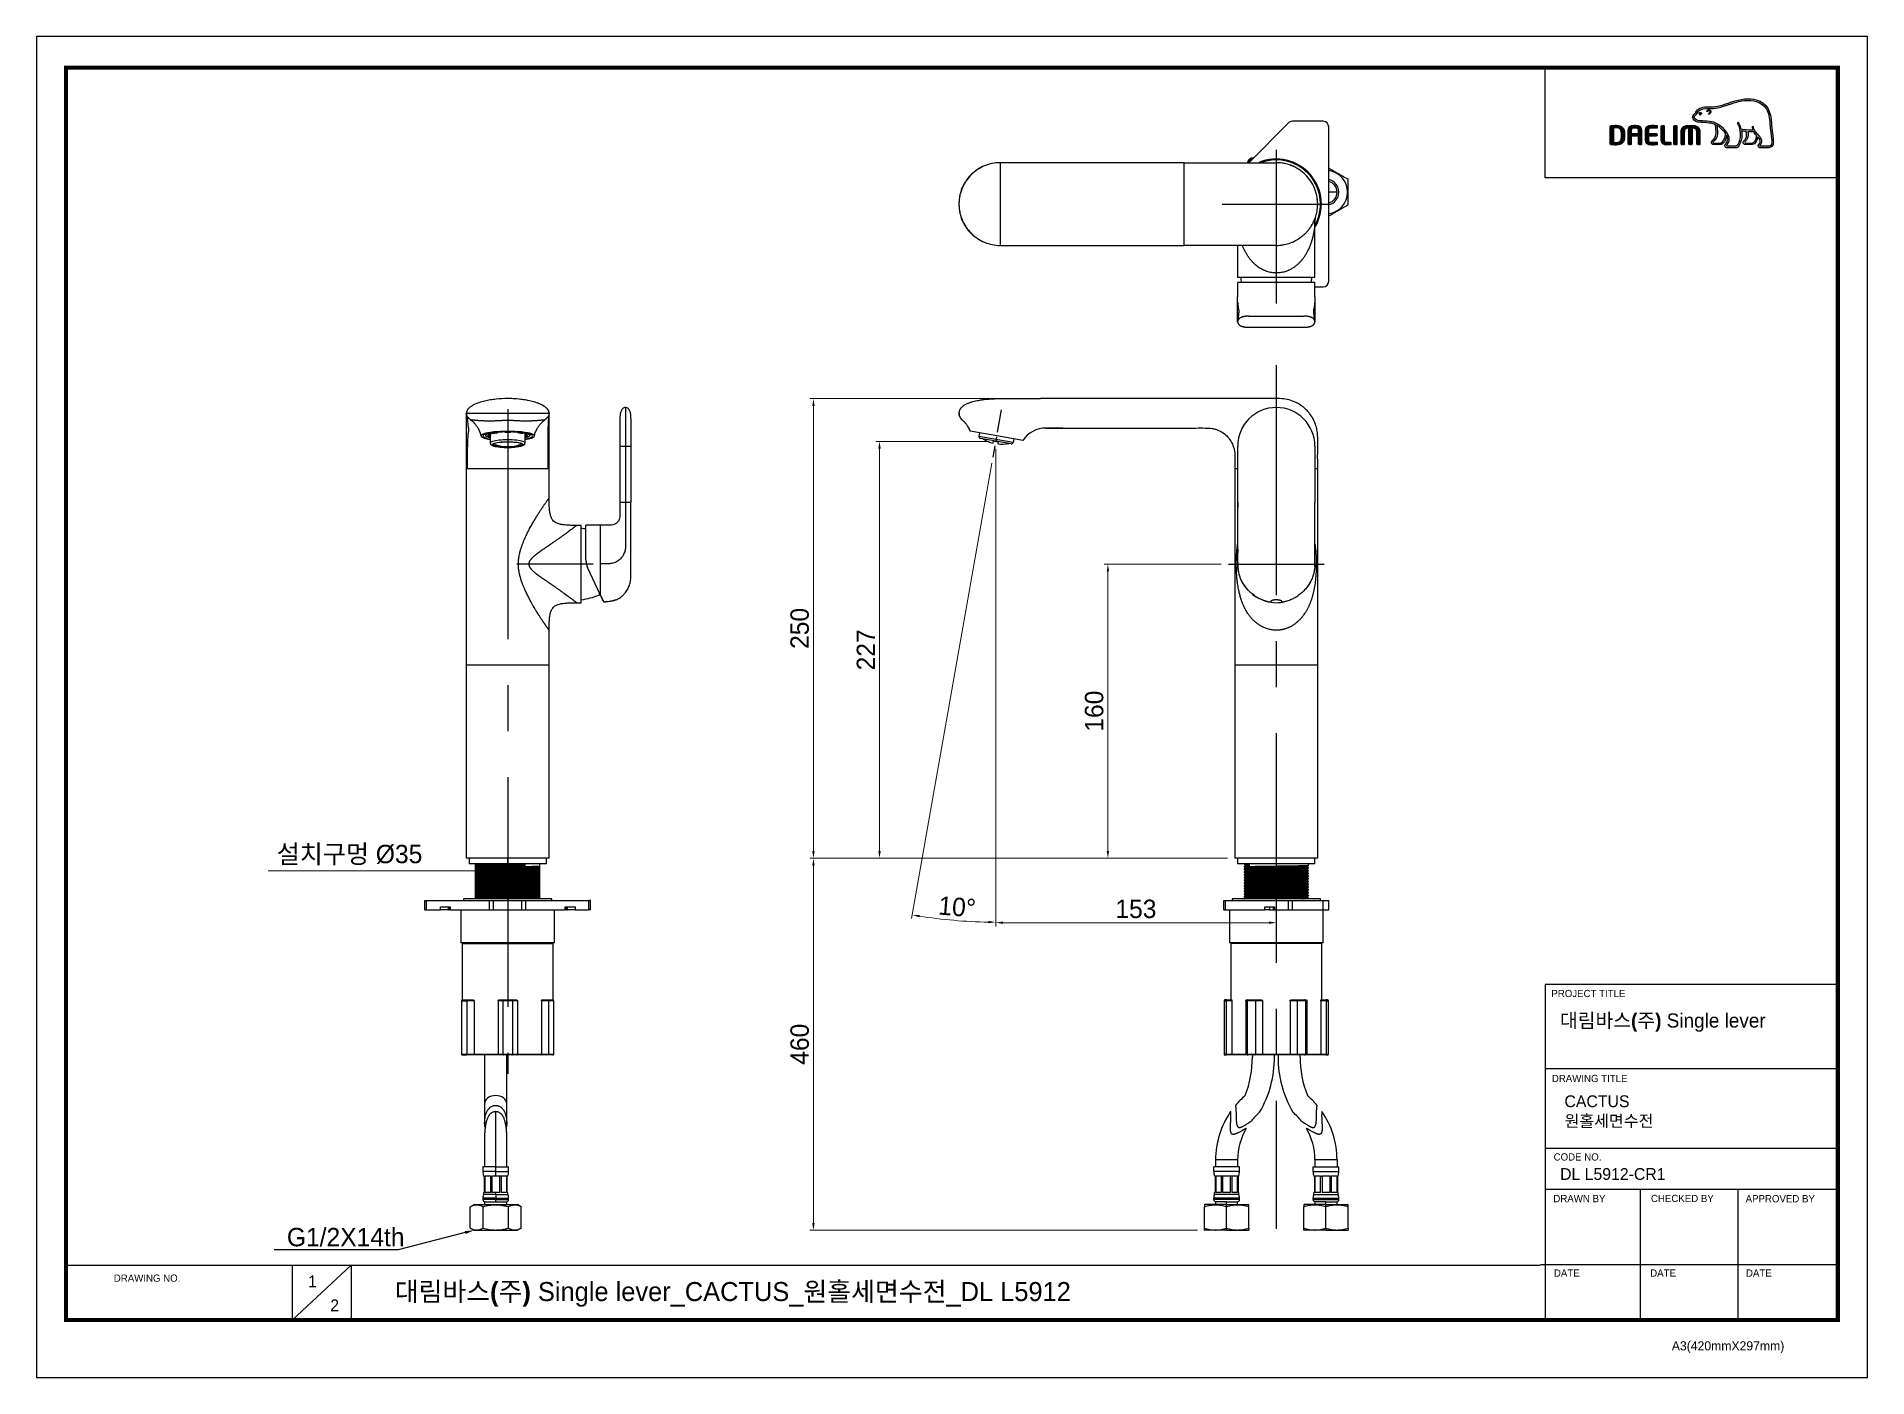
# Model space of a CAD drawing. Extents: x 0 to 995, y 0 to 729.
import ezdxf
from ezdxf import colors
from ezdxf.entities.mleader import LeaderData, LeaderLine
from ezdxf.math import Vec2, Vec3

# ---------------------------------------------------------------- set-up
doc = ezdxf.new("R2010")
doc.units = 0
doc.header["$LTSCALE"] = 10
doc.header["$MEASUREMENT"] = 0
doc.header["$PDMODE"] = 3
doc.header["$PDSIZE"] = -10
doc.linetypes.add('CENTER', pattern=[2, 1.25, -0.25, 0.25, -0.25])
doc.layers.get('0').update_dxf_attribs({"linetype": 'CONTINUOUS'})
doc.layers.get('DEFPOINTS').update_dxf_attribs({"linetype": 'CONTINUOUS'})
doc.layers.add('1', color=7, linetype='CONTINUOUS')
doc.layers.add('레이어 1', color=7, linetype='CONTINUOUS')
doc.layers.add('치수선', color=7, linetype='CONTINUOUS', lineweight=20)
doc.styles.add('Daelim Dimension', font='')
doc.styles.get('Daelim Dimension').set_extended_font_data('나눔고딕')
doc.dimstyles.new('DEFAULT', dxfattribs={"dimscale": 2, "dimtxt": 2, "dimasz": 2, "dimexe": 0, "dimexo": 2, "dimgap": 1, "dimtad": 1, "dimdec": 0, "dimzin": 9, "dimdsep": 46, "dimtxsty": 'Daelim Dimension', "dimcen": 0.5, "dimclrd": 5, "dimclre": 5, "dimclrt": 256, "dimadec": 1, "dimazin": 0, "dimtfac": 1, "dimtdec": 0, "dimtix": 1, "dimtmove": 0, "dimatfit": 3, "dimfxl": 1, "dimtolj": 1, "dimtzin": 1, "dimlwd": 9, "dimlwe": 9, "dimarcsym": 0})

msp = doc.modelspace()

# ---------------------------------------------------------------- texts
at = {"color": 5, "ltscale": 40, "style": 'Daelim Dimension'}
for s, height, p in [('PROJECT TITLE', 3.9275, (823.45, 206.84)), ('DRAWING TITLE', 3.9275, (823.71, 160.62)), ('CODE NO.', 3.928, (824.69, 117.93)), ('DRAWN BY', 3.928, (824.54, 95.29)), ('CHECKED BY', 3.928, (877.6, 95.36)), ('APPROVED BY', 3.9275, (929.07, 95.23)), ('DRAWING NO.', 3.9275, (41.95, 52.03)), ('DATE', 3.928, (824.84, 54.81)), ('DATE', 3.928, (877.18, 54.81)), ('DATE', 3.928, (929.25, 54.81)), ('A3(420mmX297mm)', 4.9569, (888.93, 14.69))]:
    msp.add_text(s, height=height, dxfattribs=at).set_placement(p)
at = {"attachment_point": 1, "style": 'Daelim Dimension'}
for s, insert, char_height, width in [('{\\fPretendard Variable SemiBold|b0|i0|c129|p2;\\C7;대림바스(주)} Single lever', (828.13, 197.97), 7.699, 123.741), (' CACTUS\\P 원홀세면수전 ', (828.19, 153.41), 6.427, 108.1643), ('DL L5912-CR1', (828.19, 113.83), 6.4273, 108.1643), ('1', (147.57, 55.48), 6.43, 8.9699), ('2', (159.63, 42.38), 6.43, 8.9699)]:
    msp.add_mtext(s, dxfattribs=dict(at, insert=insert, char_height=char_height, width=width))
at = {"color": 2, "insert": (194.68, 51.86), "char_height": 10.3295, "width": 457.2446, "attachment_point": 1, "style": 'Daelim Dimension'}
msp.add_mtext('{\\fPretendard Variable SemiBold|b0|i0|c129|p2;대림바스(주)} Single lever_CACTUS_원홀세면수전_DL L5912', dxfattribs=at)

# ---------------------------------------------------------------- blocks, each defined once
blk = doc.blocks.new('*D2')
at = {"color": 5, "lineweight": 9, "ltscale": 0.5, "transparency": 16777216}
for p, q in [((517.39, 509.05), (456.23, 509.05)), ((458.23, 286.36), (458.23, 505.05)), ((647.42, 282.36), (456.23, 282.36))]:
    blk.add_line(p, q, dxfattribs=at)
at = {"color": 5, "ltscale": 0.5, "transparency": 16777216}
for points in [[(457.56, 505.05), (458.89, 505.05), (458.23, 509.05)], [(457.56, 286.36), (458.89, 286.36), (458.23, 282.36)]]:
    blk.add_solid(points, dxfattribs=at)
at = {"layer": 'DEFPOINTS', "color": 0, "ltscale": 0.5, "transparency": 16777216}
for p in [(458.23, 509.05), (521.39, 509.05), (651.42, 282.36)]:
    blk.add_point(p, dxfattribs=at)
at = {"color": 7, "ltscale": 0.5, "transparency": 16777216, "insert": (450.83, 395.7), "char_height": 10, "attachment_point": 5, "rotation": 90, "style": 'Daelim Dimension'}
blk.add_mtext('\\A1;227', dxfattribs=at)
blk = doc.blocks.new('*D3')
at = {"color": 5, "lineweight": 9, "ltscale": 0.5, "transparency": 16777216}
for p, q in [((521.39, 505.05), (521.39, 245.32)), ((673.92, 278.36), (673.92, 245.32)), ((525.39, 247.32), (669.92, 247.32))]:
    blk.add_line(p, q, dxfattribs=at)
at = {"color": 5, "ltscale": 0.5, "transparency": 16777216}
for points in [[(525.39, 247.99), (525.39, 246.65), (521.39, 247.32)], [(669.92, 247.99), (669.92, 246.65), (673.92, 247.32)]]:
    blk.add_solid(points, dxfattribs=at)
at = {"layer": 'DEFPOINTS', "color": 0, "ltscale": 0.5, "transparency": 16777216}
for p in [(521.39, 509.05), (673.92, 282.36), (673.92, 247.32)]:
    blk.add_point(p, dxfattribs=at)
at = {"color": 7, "ltscale": 0.5, "transparency": 16777216, "insert": (597.6, 254.77), "char_height": 10, "attachment_point": 5, "style": 'Daelim Dimension'}
blk.add_mtext('\\A1;153', dxfattribs=at)
blk = doc.blocks.new('*D4')
at = {"color": 5, "lineweight": 9, "ltscale": 0.5, "transparency": 16777216}
for p, q in [((643.92, 442.36), (580.39, 442.36)), ((582.39, 286.36), (582.39, 438.36)), ((647.42, 282.36), (580.39, 282.36))]:
    blk.add_line(p, q, dxfattribs=at)
at = {"color": 5, "ltscale": 0.5, "transparency": 16777216}
for points in [[(581.72, 438.36), (583.05, 438.36), (582.39, 442.36)], [(581.72, 286.36), (583.05, 286.36), (582.39, 282.36)]]:
    blk.add_solid(points, dxfattribs=at)
at = {"layer": 'DEFPOINTS', "color": 0, "ltscale": 0.5, "transparency": 16777216}
for p in [(582.39, 442.36), (647.92, 442.36), (651.42, 282.36)]:
    blk.add_point(p, dxfattribs=at)
at = {"color": 7, "ltscale": 0.5, "transparency": 16777216, "insert": (574.94, 362.36), "char_height": 10, "attachment_point": 5, "rotation": 90, "style": 'Daelim Dimension'}
blk.add_mtext('\\A1;160', dxfattribs=at)
blk = doc.blocks.new('*D0')
at = {"color": 5, "lineweight": 9, "ltscale": 0.5, "transparency": 16777216}
for p, q in [((521.39, 502.58), (521.39, 245.61)), ((519.29, 497.27), (475.62, 249.61))]:
    blk.add_line(p, q, dxfattribs=at)
blk.add_arc((521.39, 509.17), 261.57, 260.87621, 269.12379, dxfattribs=at)
at = {"color": 5, "ltscale": 0.5, "transparency": 16777216}
for points in [[(479.8, 250.26), (480.02, 251.57), (475.96, 251.58)], [(517.39, 248.3), (517.38, 246.97), (521.39, 247.61)]]:
    blk.add_solid(points, dxfattribs=at)
at = {"layer": 'DEFPOINTS', "color": 0, "ltscale": 0.5, "transparency": 16777216}
for p in [(525.48, 532.39), (521.39, 509.05), (519.98, 501.21), (521.39, 506.58), (491.02, 249.38)]:
    blk.add_point(p, dxfattribs=at)
at = {"color": 7, "ltscale": 0.5, "transparency": 16777216, "insert": (500.39, 255.88), "char_height": 10, "attachment_point": 5, "rotation": 355.26086, "style": 'Daelim Dimension'}
blk.add_mtext('\\A1;10%%D', dxfattribs=at)
blk = doc.blocks.new('*D5')
at = {"color": 5, "lineweight": 9, "ltscale": 0.5, "transparency": 16777216}
for p, q in [((635.85, 282.36), (420.3, 282.36)), ((422.3, 84.03), (422.3, 278.36)), ((631.14, 80.03), (420.3, 80.03))]:
    blk.add_line(p, q, dxfattribs=at)
at = {"color": 5, "ltscale": 0.5, "transparency": 16777216}
for points in [[(421.63, 278.36), (422.96, 278.36), (422.3, 282.36)], [(421.63, 84.03), (422.96, 84.03), (422.3, 80.03)]]:
    blk.add_solid(points, dxfattribs=at)
at = {"layer": 'DEFPOINTS', "color": 0, "ltscale": 0.5, "transparency": 16777216}
for p in [(422.3, 282.36), (639.85, 282.36), (635.14, 80.03)]:
    blk.add_point(p, dxfattribs=at)
at = {"color": 7, "ltscale": 0.5, "transparency": 16777216, "insert": (414.85, 181.2), "char_height": 10, "attachment_point": 5, "rotation": 90, "style": 'Daelim Dimension'}
blk.add_mtext('\\A1;460', dxfattribs=at)
blk = doc.blocks.new('*D6')
at = {"color": 5, "lineweight": 9, "ltscale": 0.5, "transparency": 16777216}
for p, q in [((540.08, 532.36), (420.3, 532.36)), ((422.3, 286.36), (422.3, 528.36)), ((629.23, 282.36), (420.3, 282.36))]:
    blk.add_line(p, q, dxfattribs=at)
at = {"color": 5, "ltscale": 0.5, "transparency": 16777216}
for points in [[(421.63, 528.36), (422.96, 528.36), (422.3, 532.36)], [(421.63, 286.36), (422.96, 286.36), (422.3, 282.36)]]:
    blk.add_solid(points, dxfattribs=at)
at = {"layer": 'DEFPOINTS', "color": 0, "ltscale": 0.5, "transparency": 16777216}
for p in [(422.3, 532.36), (544.08, 532.36), (633.23, 282.36)]:
    blk.add_point(p, dxfattribs=at)
at = {"color": 7, "ltscale": 0.5, "transparency": 16777216, "insert": (414.85, 407.36), "char_height": 10, "attachment_point": 5, "rotation": 90, "style": 'Daelim Dimension'}
blk.add_mtext('\\A1;250', dxfattribs=at)
blk = doc.blocks.new('*D1')
at = {"color": 5, "lineweight": 9, "ltscale": 0.5, "transparency": 16777216}
for p, q in [((238.6, 275.48), (125.9, 275.48)), ((238.6, 275.36), (238.6, 275.48)), ((269.6, 275.48), (242.6, 275.48)), ((273.6, 275.36), (273.6, 275.48))]:
    blk.add_line(p, q, dxfattribs=at)
at = {"color": 5, "ltscale": 0.5, "transparency": 16777216}
for points in [[(242.6, 276.15), (242.6, 274.82), (238.6, 275.48)], [(269.6, 276.15), (269.6, 274.82), (273.6, 275.48)]]:
    blk.add_solid(points, dxfattribs=at)
at = {"layer": 'DEFPOINTS', "color": 0, "ltscale": 0.5, "transparency": 16777216}
for p in [(238.6, 279.36), (273.6, 279.36), (273.6, 275.48)]:
    blk.add_point(p, dxfattribs=at)
at = {"color": 7, "ltscale": 0.5, "transparency": 16777216, "insert": (170.09, 284.12), "char_height": 10, "attachment_point": 5, "style": 'Daelim Dimension'}
blk.add_mtext('\\A1;설치구멍 %%C35', dxfattribs=at)

# ---------------------------------------------------------------- dimensions: what is measured, and where the dimension line sits
at = {"color": 5, "ltscale": 0.5}
for base, p1, p2, picture, middle in [((422.3, 532.36), (633.23, 282.36), (544.08, 532.36), '*D6', (422.3, 407.36)), ((458.23, 509.05), (651.42, 282.36), (521.39, 509.05), '*D2', (458.23, 395.7)), ((582.39, 442.36), (651.42, 282.36), (647.92, 442.36), '*D4', (582.39, 362.36))]:
    dim = msp.add_linear_dim(base=base, p1=p1, p2=p2, angle=90, dimstyle='DEFAULT', override={"dimtxt": 5, "dimexe": 1, "dimdec": 0, "dimclrd": 5, "dimclre": 5, "dimclrt": 7}, dxfattribs=at)
    dim.commit()
    dim.dimension.update_dxf_attribs({"geometry": picture, "text_midpoint": middle, "dimtype": 128})
dim = msp.add_angular_dim_2l(base=(491.02, 249.38), line1=((521.39, 509.05), (521.39, 506.58)), line2=((525.48, 532.39), (519.98, 501.21)), text='10%%D', dimstyle='DEFAULT', override={"dimtxt": 5, "dimexe": 1, "dimdec": 0, "dimclrd": 5, "dimclre": 5, "dimclrt": 7}, dxfattribs=at)
dim.commit()
dim.dimension.update_dxf_attribs({"geometry": '*D0', "text_midpoint": (499.77, 248.5), "dimtype": 130})
dim = msp.add_linear_dim(base=(673.92, 247.32), p1=(521.39, 509.05), p2=(673.92, 282.36), dimstyle='DEFAULT', override={"dimtxt": 5, "dimexe": 1, "dimdec": 0, "dimclrd": 5, "dimclre": 5, "dimclrt": 7}, dxfattribs=at)
dim.commit()
dim.dimension.update_dxf_attribs({"geometry": '*D3', "text_midpoint": (597.6, 247.32), "dimtype": 128})
dim = msp.add_linear_dim(base=(273.6, 275.48), p1=(238.6, 279.36), p2=(273.6, 279.36), text='설치구멍 %%C<>', dimstyle='DEFAULT', override={"dimtxt": 5, "dimclrd": 5, "dimclre": 5, "dimclrt": 7}, dxfattribs=at)
dim.commit()
dim.dimension.update_dxf_attribs({"geometry": '*D1', "text_midpoint": (170.09, 275.48), "dimtype": 128})
dim = msp.add_linear_dim(base=(422.3, 282.36), p1=(635.14, 80.03), p2=(639.85, 282.36), angle=90, text='460', dimstyle='DEFAULT', override={"dimtxt": 5, "dimexe": 1, "dimdec": 0, "dimclrd": 5, "dimclre": 5, "dimclrt": 7}, dxfattribs=at)
dim.commit()
dim.dimension.update_dxf_attribs({"geometry": '*D5', "text_midpoint": (414.85, 181.2)})

# ---------------------------------------------------------------- hatches: boundary and pattern name
at = {"layer": '레이어 1'}
h = msp.add_hatch(color=5, dxfattribs=at)
h.dxf.hatch_style = 1
edge = h.paths.add_edge_path(flags=16)
edge.add_spline(control_points=[(942.7, 670.09), (942.27, 669.61), (941.73, 669.6), (941.7, 669.6), (941.7, 669.6), (937.36, 669.6), (937.36, 669.6), (937.2, 669.6), (937.08, 669.64), (937, 669.72), (936.93, 669.79), (936.9, 669.88), (936.9, 670.01), (936.9, 670.25), (937.08, 670.48), (937.27, 670.72), (937.45, 670.94), (937.61, 671.16), (937.71, 671.42), (937.95, 672.06), (937.92, 672.74), (937.64, 673.34), (937.12, 674.43), (936.36, 675.28), (935.63, 676.11), (935.63, 676.11), (935.38, 676.38), (935.38, 676.39), (934.42, 677.46), (933.43, 678.56), (933.35, 680.06), (933.33, 680.35), (933.2, 680.53), (933, 680.53), (933, 680.53), (932.72, 680.39), (932.72, 680.39), (932.64, 680.31), (932.6, 680.18), (932.6, 680.04), (932.6, 680.04), (932.6, 679.99), (932.6, 679.99), (932.64, 679.45), (932.77, 678.92), (933, 678.36), (933, 678.36), (933.02, 678.31), (933.02, 678.31), (933.02, 678.31), (932.96, 678.31), (932.96, 678.31), (930.17, 678.2), (927.44, 678.72), (926.64, 678.92), (926.14, 680.91), (925.34, 682.23), (925.3, 682.29), (925.24, 682.39), (925.14, 682.47), (925.04, 682.5), (925.04, 682.5), (924.81, 682.46), (924.78, 682.46), (924.76, 682.43), (924.72, 682.37), (924.63, 682.25), (924.63, 682.25), (924.62, 682.15), (924.62, 682.15), (924.62, 682.15), (924.69, 681.89), (924.69, 681.89), (924.75, 681.79), (926.18, 679.28), (926.18, 675.96), (926.18, 673.91), (925.65, 671.98), (924.58, 670.22), (924.33, 669.79), (924, 669.6), (923.5, 669.6), (923.5, 669.6), (919.22, 669.6), (919.22, 669.6), (919.08, 669.6), (918.78, 669.7), (918.78, 670.01), (918.78, 670.18), (918.94, 670.46), (919.2, 670.76), (920.99, 672.75), (919.96, 675.85), (918.25, 677.89), (916.59, 679.86), (913.9, 682.34), (910.44, 682.96), (909.21, 683.17), (907.19, 683.29), (905.57, 683.39), (905.57, 683.39), (903.92, 683.49), (903.92, 683.49), (903.07, 683.55), (901.68, 684.07), (901.25, 684.88), (901.07, 685.21), (901.09, 685.55), (901.32, 685.94), (901.46, 686.17), (901.66, 686.37), (901.9, 686.62), (902.17, 686.89), (902.45, 687.17), (902.67, 687.55), (902.67, 687.55), (902.73, 687.66), (902.73, 687.66), (903.55, 689.25), (905.26, 690.08), (907.79, 690.15), (907.79, 690.15), (909.22, 690.16), (909.22, 690.16), (910.79, 690.17), (912.57, 690.18), (914.03, 690.5), (916.09, 690.94), (918.15, 691.64), (919.97, 692.26), (919.97, 692.26), (920.02, 692.28), (920.02, 692.28), (922.27, 693.05), (924.6, 693.85), (926.98, 694.23), (930.78, 694.86), (936.01, 694.84), (939.3, 691.15), (940.82, 689.44), (941.75, 687.09), (942.08, 684.16), (942.08, 684.16), (942.06, 684.17), (942.05, 684.18), (942.08, 684.12), (942.1, 683.8), (942.24, 681.93), (942.28, 681.04), (942.32, 680.11), (942.55, 678.39), (942.55, 678.39), (943.22, 672.65), (943.22, 672.65), (943.22, 672.65), (943.26, 671.95), (943.26, 671.95), (943.26, 671.12), (943.07, 670.5), (942.7, 670.09)], knot_values=[0, 0, 0, 0, 1, 1, 1, 2, 2, 2, 3, 3, 3, 4, 4, 4, 5, 5, 5, 6, 6, 6, 7, 7, 7, 8, 8, 8, 9, 9, 9, 10, 10, 10, 11, 11, 11, 12, 12, 12, 13, 13, 13, 14, 14, 14, 15, 15, 15, 16, 16, 16, 17, 17, 17, 18, 18, 18, 19, 19, 19, 20, 20, 20, 21, 21, 21, 22, 22, 22, 23, 23, 23, 24, 24, 24, 25, 25, 25, 26, 26, 26, 27, 27, 27, 28, 28, 28, 29, 29, 29, 30, 30, 30, 31, 31, 31, 32, 32, 32, 33, 33, 33, 34, 34, 34, 35, 35, 35, 36, 36, 36, 37, 37, 37, 38, 38, 38, 39, 39, 39, 40, 40, 40, 41, 41, 41, 42, 42, 42, 43, 43, 43, 44, 44, 44, 45, 45, 45, 46, 46, 46, 47, 47, 47, 48, 48, 48, 49, 49, 49, 50, 50, 50, 51, 51, 51, 52, 52, 52, 53, 53, 53, 53], degree=3, periodic=0)
edge = h.paths.add_edge_path(flags=16)
edge.add_spline(control_points=[(932.66, 671.33), (932.66, 671.33), (929.12, 671.33), (929.12, 671.33), (928.86, 671.33), (928.65, 671.54), (928.65, 671.8), (928.65, 671.99), (928.81, 672.23), (928.97, 672.39), (929.69, 673.08), (930.42, 674.03), (930.42, 675.83), (930.42, 675.83), (930.38, 676.65), (930.38, 676.65), (930.38, 676.65), (930.25, 677.45), (930.25, 677.45), (930.25, 677.45), (930.24, 677.5), (930.24, 677.5), (930.24, 677.5), (930.29, 677.5), (930.29, 677.5), (930.95, 677.45), (932.24, 677.38), (933.46, 677.44), (933.77, 676.94), (934.28, 676.3), (935.01, 675.45), (934.98, 675.03), (934.63, 671.33), (932.66, 671.33)], knot_values=[0, 0, 0, 0, 1, 1, 1, 2, 2, 2, 3, 3, 3, 4, 4, 4, 5, 5, 5, 6, 6, 6, 7, 7, 7, 8, 8, 8, 9, 9, 9, 10, 10, 10, 11, 11, 11, 11], degree=3, periodic=0)
edge = h.paths.add_edge_path(flags=16)
edge.add_spline(control_points=[(914.89, 671.33), (914.89, 671.33), (911.78, 671.33), (911.78, 671.33), (911.55, 671.33), (911.3, 671.52), (911.3, 671.8), (911.3, 671.98), (911.44, 672.19), (911.71, 672.4), (912.49, 673.03), (913.68, 673.98), (913.81, 676.6), (913.81, 676.6), (913.83, 677.31), (913.83, 677.31), (913.83, 678.42), (913.58, 679.77), (913.33, 680.97), (913.33, 680.97), (913.29, 681.09), (913.29, 681.09), (913.29, 681.09), (913.4, 681.01), (913.4, 681.01), (913.86, 680.73), (916.4, 679.01), (918.2, 676.46), (918.05, 675.26), (917.37, 671.33), (914.89, 671.33)], knot_values=[0, 0, 0, 0, 1, 1, 1, 2, 2, 2, 3, 3, 3, 4, 4, 4, 5, 5, 5, 6, 6, 6, 7, 7, 7, 8, 8, 8, 9, 9, 9, 10, 10, 10, 10], degree=3, periodic=0)
edge = h.paths.add_edge_path()
edge.add_spline(control_points=[(944.09, 672.73), (944.09, 672.74), (943.43, 678.51), (943.43, 678.51), (943.19, 680.24), (943.15, 681.16), (943.12, 681.97), (943.12, 681.97), (942.96, 684.25), (942.96, 684.25), (942.61, 687.37), (941.6, 689.89), (939.96, 691.73), (936.41, 695.72), (930.86, 695.76), (926.83, 695.1), (924.36, 694.69), (922, 693.89), (919.72, 693.11), (919.72, 693.11), (919.64, 693.08), (919.64, 693.08), (917.86, 692.47), (915.83, 691.78), (913.84, 691.35), (912.48, 691.06), (910.77, 691.05), (909.26, 691.04), (909.26, 691.04), (907.76, 691.02), (907.76, 691.02), (904.89, 690.95), (902.93, 689.96), (901.94, 688.07), (901.94, 688.07), (901.9, 687.99), (901.9, 687.99), (901.74, 687.7), (901.49, 687.46), (901.28, 687.24), (901.04, 687), (900.77, 686.73), (900.56, 686.38), (900.35, 686.03), (900.25, 685.67), (900.25, 685.32), (900.25, 685.03), (900.32, 684.74), (900.47, 684.47), (901.08, 683.31), (902.82, 682.69), (903.86, 682.62), (903.86, 682.62), (905.39, 682.52), (905.43, 682.52), (906.96, 682.43), (909.06, 682.31), (910.28, 682.09), (911, 681.97), (911.81, 681.71), (912.56, 681.36), (912.61, 681.16), (913, 679.43), (913, 677.31), (913, 677.31), (912.98, 676.63), (912.98, 676.63), (912.87, 674.39), (911.89, 673.61), (911.18, 673.04), (911.11, 672.98), (910.47, 672.45), (910.42, 671.81), (910.39, 671.45), (910.49, 671.12), (910.71, 670.89), (910.95, 670.63), (911.31, 670.5), (911.78, 670.5), (911.78, 670.5), (914.89, 670.5), (914.89, 670.5), (917.22, 670.5), (918.37, 673.01), (918.72, 675.35), (918.72, 675.35), (918.73, 675.68), (918.73, 675.68), (918.73, 675.68), (918.82, 675.52), (918.82, 675.52), (919.12, 674.86), (919.3, 674.06), (919.3, 673.46), (919.3, 672.62), (919.04, 671.89), (918.55, 671.34), (918.42, 671.22), (917.8, 670.58), (917.8, 669.93), (917.8, 669.93), (917.81, 669.83), (917.81, 669.83), (917.89, 669.07), (918.51, 668.73), (919.08, 668.73), (919.08, 668.73), (923.5, 668.73), (923.5, 668.73), (924.3, 668.73), (924.93, 669.09), (925.34, 669.76), (926.46, 671.63), (927.03, 673.66), (927.03, 675.79), (927.03, 676.45), (926.97, 677.16), (926.85, 677.9), (926.85, 677.9), (926.84, 677.95), (926.84, 677.95), (926.84, 677.95), (926.9, 677.94), (926.9, 677.94), (927.43, 677.84), (928.28, 677.69), (929.34, 677.58), (929.34, 677.58), (929.37, 677.57), (929.37, 677.57), (929.37, 677.57), (929.51, 676.76), (929.51, 676.76), (929.51, 676.76), (929.54, 676.57), (929.54, 676.57), (929.54, 676.57), (929.59, 675.85), (929.59, 675.85), (929.59, 674.13), (928.81, 673.38), (928.39, 672.98), (928.38, 672.98), (927.79, 672.38), (927.73, 671.85), (927.73, 671.85), (927.71, 671.69), (927.71, 671.69), (927.71, 671.53), (927.75, 671.2), (928.04, 670.9), (928.3, 670.64), (928.69, 670.5), (929.22, 670.5), (929.22, 670.5), (932.66, 670.5), (932.66, 670.5), (934.75, 670.5), (935.38, 673.16), (935.64, 674.65), (935.64, 674.65), (935.65, 674.8), (935.65, 674.8), (935.65, 674.8), (935.73, 674.69), (935.73, 674.69), (936.21, 674.07), (936.63, 673.39), (936.84, 672.96), (936.95, 672.74), (937, 672.5), (937, 672.25), (937, 672.25), (936.92, 671.75), (936.92, 671.75), (936.84, 671.48), (936.66, 671.23), (936.48, 670.99), (936.21, 670.65), (935.94, 670.29), (935.94, 669.86), (935.94, 669.86), (935.97, 669.62), (935.97, 669.62), (936.09, 669.04), (936.56, 668.73), (937.28, 668.73), (937.28, 668.73), (941.7, 668.73), (941.7, 668.73), (941.8, 668.73), (942.66, 668.75), (943.34, 669.48), (943.88, 670.07), (944.14, 670.87), (944.14, 671.94), (944.14, 671.94), (944.09, 672.73), (944.09, 672.73)], knot_values=[0, 0, 0, 0, 1, 1, 1, 2, 2, 2, 3, 3, 3, 4, 4, 4, 5, 5, 5, 6, 6, 6, 7, 7, 7, 8, 8, 8, 9, 9, 9, 10, 10, 10, 11, 11, 11, 12, 12, 12, 13, 13, 13, 14, 14, 14, 15, 15, 15, 16, 16, 16, 17, 17, 17, 18, 18, 18, 19, 19, 19, 20, 20, 20, 21, 21, 21, 22, 22, 22, 23, 23, 23, 24, 24, 24, 25, 25, 25, 26, 26, 26, 27, 27, 27, 28, 28, 28, 29, 29, 29, 30, 30, 30, 31, 31, 31, 32, 32, 32, 33, 33, 33, 34, 34, 34, 35, 35, 35, 36, 36, 36, 37, 37, 37, 38, 38, 38, 39, 39, 39, 40, 40, 40, 41, 41, 41, 42, 42, 42, 43, 43, 43, 44, 44, 44, 45, 45, 45, 46, 46, 46, 47, 47, 47, 48, 48, 48, 49, 49, 49, 50, 50, 50, 51, 51, 51, 52, 52, 52, 53, 53, 53, 54, 54, 54, 55, 55, 55, 56, 56, 56, 57, 57, 57, 58, 58, 58, 59, 59, 59, 60, 60, 60, 61, 61, 61, 62, 62, 62, 63, 63, 63, 64, 64, 64, 65, 65, 65, 66, 66, 66, 66], degree=3, periodic=0)
edge = h.paths.add_edge_path(flags=0)
edge.add_spline(control_points=[(903.79, 687.66), (903.79, 687.66), (904.43, 687.95), (905.23, 687.64), (905.23, 687.64), (905.33, 687.6), (905.2, 687.42), (904.81, 686.9), (904.43, 686.78), (904.43, 686.78), (904.43, 686.78), (904.15, 686.69), (904, 686.87), (903.68, 687.24), (903.67, 687.46), (903.67, 687.46), (903.67, 687.46), (903.64, 687.62), (903.79, 687.66)], knot_values=[0, 0, 0, 0, 1, 1, 1, 2, 2, 2, 3, 3, 3, 4, 4, 4, 5, 5, 5, 6, 6, 6, 6], degree=3, periodic=0)
edge = h.paths.add_edge_path(flags=0)
edge.add_spline(control_points=[(908.03, 688.84), (907.94, 688.74), (907.93, 688.56), (908.03, 688.47), (908.13, 688.38), (908.31, 688.4), (908.4, 688.51), (908.45, 688.56), (908.98, 689.19), (909.44, 688.87), (909.6, 688.75), (909.67, 688.58), (909.65, 688.36), (909.61, 688.01), (909.3, 687.61), (909.09, 687.47), (908.97, 687.4), (908.89, 687.24), (908.95, 687.12), (909, 686.99), (909.16, 686.95), (909.29, 687.01), (909.67, 687.2), (910.15, 687.81), (910.22, 688.37), (910.26, 688.77), (910.09, 689.09), (909.77, 689.31), (909.09, 689.79), (908.32, 689.15), (908.03, 688.84)], knot_values=[0, 0, 0, 0, 1, 1, 1, 2, 2, 2, 3, 3, 3, 4, 4, 4, 5, 5, 5, 6, 6, 6, 7, 7, 7, 8, 8, 8, 9, 9, 9, 10, 10, 10, 10], degree=3, periodic=0)
edge = h.paths.add_edge_path(flags=0)
edge.add_spline(control_points=[(907.95, 688.37), (907.95, 688.37), (907.95, 688.37), (907.95, 688.37), (907.95, 688.37), (907.95, 688.37), (907.95, 688.37)], knot_values=[0, 0, 0, 0, 1, 1, 1, 2, 2, 2, 2], degree=3, periodic=0)
h = msp.add_hatch(color=5, dxfattribs=at)
h.dxf.hatch_style = 2
edge = h.paths.add_edge_path()
edge.add_spline(control_points=[(903.79, 687.66), (903.79, 687.66), (904.43, 687.95), (905.23, 687.64), (905.23, 687.64), (905.33, 687.6), (905.2, 687.42), (904.81, 686.9), (904.43, 686.78), (904.43, 686.78), (904.43, 686.78), (904.15, 686.69), (904, 686.87), (903.68, 687.24), (903.67, 687.46), (903.67, 687.46), (903.67, 687.46), (903.64, 687.62), (903.79, 687.66)], knot_values=[0, 0, 0, 0, 1, 1, 1, 2, 2, 2, 3, 3, 3, 4, 4, 4, 5, 5, 5, 6, 6, 6, 6], degree=3, periodic=0)
h = msp.add_hatch(color=5, dxfattribs=at)
h.dxf.hatch_style = 2
edge = h.paths.add_edge_path()
edge.add_spline(control_points=[(908.03, 688.84), (907.94, 688.74), (907.93, 688.56), (908.03, 688.47), (908.13, 688.38), (908.31, 688.4), (908.4, 688.51), (908.45, 688.56), (908.98, 689.19), (909.44, 688.87), (909.6, 688.75), (909.67, 688.58), (909.65, 688.36), (909.61, 688.01), (909.3, 687.61), (909.09, 687.47), (908.97, 687.4), (908.89, 687.24), (908.95, 687.12), (909, 686.99), (909.16, 686.95), (909.29, 687.01), (909.67, 687.2), (910.15, 687.81), (910.22, 688.37), (910.26, 688.77), (910.09, 689.09), (909.77, 689.31), (909.09, 689.79), (908.32, 689.15), (908.03, 688.84)], knot_values=[0, 0, 0, 0, 1, 1, 1, 2, 2, 2, 3, 3, 3, 4, 4, 4, 5, 5, 5, 6, 6, 6, 7, 7, 7, 8, 8, 8, 9, 9, 9, 10, 10, 10, 10], degree=3, periodic=0)
h = msp.add_hatch(color=5, dxfattribs=at)
h.dxf.hatch_style = 2
edge = h.paths.add_edge_path()
edge.add_spline(control_points=[(861.59, 674.7), (861.59, 672.68), (860.67, 671.7), (858.78, 671.7), (858.78, 671.7), (857.48, 671.73), (857.15, 671.73), (857.15, 671.73), (857.15, 679.47), (857.15, 679.47), (857.82, 679.53), (858.77, 679.55), (858.78, 679.55), (860.73, 679.55), (861.59, 678.62), (861.59, 676.55), (861.59, 676.55), (861.59, 674.7), (861.59, 674.7)], knot_values=[0, 0, 0, 0, 1, 1, 1, 2, 2, 2, 3, 3, 3, 4, 4, 4, 5, 5, 5, 6, 6, 6, 6], degree=3, periodic=0)
edge = h.paths.add_edge_path()
edge.add_spline(control_points=[(858.78, 681), (857.73, 681), (856.36, 680.93), (855.92, 680.86), (855.64, 680.82), (855.46, 680.61), (855.46, 680.33), (855.46, 680.33), (855.46, 670.92), (855.46, 670.92), (855.46, 670.63), (855.64, 670.43), (855.93, 670.39), (856.35, 670.32), (857.71, 670.25), (858.78, 670.25), (861.72, 670.25), (863.27, 671.79), (863.27, 674.7), (863.27, 674.7), (863.27, 676.55), (863.27, 676.55), (863.27, 679.46), (861.72, 681), (858.78, 681)], knot_values=[0, 0, 0, 0, 1, 1, 1, 2, 2, 2, 3, 3, 3, 4, 4, 4, 5, 5, 5, 6, 6, 6, 7, 7, 7, 8, 8, 8, 8], degree=3, periodic=0)
h = msp.add_hatch(color=5, dxfattribs=at)
h.dxf.hatch_style = 2
edge = h.paths.add_edge_path()
edge.add_spline(control_points=[(870.84, 676.56), (870.84, 676.56), (866.88, 676.56), (866.88, 676.56), (866.88, 676.71), (866.88, 677.97), (866.88, 677.97), (866.88, 679.29), (867.27, 679.52), (868.45, 679.52), (868.45, 679.52), (869.27, 679.52), (869.27, 679.52), (870.45, 679.52), (870.84, 679.29), (870.84, 677.97), (870.84, 677.97), (870.84, 676.71), (870.84, 676.56)], knot_values=[0, 0, 0, 0, 1, 1, 1, 2, 2, 2, 3, 3, 3, 4, 4, 4, 5, 5, 5, 6, 6, 6, 6], degree=3, periodic=0)
edge = h.paths.add_edge_path()
edge.add_spline(control_points=[(869.27, 681), (869.27, 681), (868.45, 681), (868.45, 681), (866.21, 681), (865.21, 680.07), (865.21, 677.97), (865.21, 677.97), (865.21, 670.81), (865.21, 670.81), (865.21, 670.56), (865.41, 670.35), (865.65, 670.35), (865.65, 670.35), (866.44, 670.35), (866.44, 670.35), (866.72, 670.35), (866.88, 670.58), (866.88, 670.81), (866.88, 670.81), (866.88, 674.93), (866.88, 675.09), (866.88, 675.09), (870.84, 675.09), (870.84, 675.09), (870.84, 674.93), (870.84, 670.81), (870.84, 670.81), (870.84, 670.56), (871.04, 670.35), (871.29, 670.35), (871.29, 670.35), (872.07, 670.35), (872.07, 670.35), (872.34, 670.35), (872.52, 670.59), (872.52, 670.81), (872.52, 670.81), (872.52, 677.97), (872.52, 677.97), (872.52, 680.07), (871.52, 681), (869.27, 681)], knot_values=[0, 0, 0, 0, 1, 1, 1, 2, 2, 2, 3, 3, 3, 4, 4, 4, 5, 5, 5, 6, 6, 6, 7, 7, 7, 8, 8, 8, 9, 9, 9, 10, 10, 10, 11, 11, 11, 12, 12, 12, 13, 13, 13, 14, 14, 14, 14], degree=3, periodic=0)
h = msp.add_hatch(color=5, dxfattribs=at)
h.dxf.hatch_style = 2
edge = h.paths.add_edge_path()
edge.add_spline(control_points=[(874.65, 678.26), (874.65, 678.26), (874.65, 672.99), (874.65, 672.99), (874.65, 671.15), (875.7, 670.25), (877.87, 670.25), (878.83, 670.25), (880.13, 670.27), (880.65, 670.32), (880.64, 670.32), (880.9, 670.34), (880.9, 670.34), (880.9, 670.34), (880.98, 670.35), (880.98, 670.35), (880.98, 670.35), (880.98, 671.76), (880.98, 671.76), (880.98, 671.76), (877.88, 671.76), (877.88, 671.76), (876.33, 671.76), (876.33, 672.2), (876.33, 672.99), (876.33, 672.99), (876.33, 674.94), (876.33, 675.1), (876.49, 675.1), (880.49, 675.1), (880.49, 675.1), (880.75, 675.1), (880.97, 675.31), (880.97, 675.56), (880.97, 675.56), (880.97, 676.08), (880.97, 676.08), (880.97, 676.34), (880.75, 676.55), (880.49, 676.55), (880.49, 676.55), (876.49, 676.55), (876.33, 676.55), (876.33, 676.7), (876.33, 678.26), (876.33, 678.26), (876.33, 679.05), (876.33, 679.49), (877.88, 679.49), (877.88, 679.49), (880.97, 679.48), (880.97, 679.48), (880.97, 679.48), (880.97, 680.88), (880.97, 680.88), (880.97, 680.88), (880.65, 680.92), (880.65, 680.92), (880.04, 680.97), (878.64, 681), (877.87, 681), (875.7, 681), (874.65, 680.1), (874.65, 678.26)], knot_values=[0, 0, 0, 0, 1, 1, 1, 2, 2, 2, 3, 3, 3, 4, 4, 4, 5, 5, 5, 6, 6, 6, 7, 7, 7, 8, 8, 8, 9, 9, 9, 10, 10, 10, 11, 11, 11, 12, 12, 12, 13, 13, 13, 14, 14, 14, 15, 15, 15, 16, 16, 16, 17, 17, 17, 18, 18, 18, 19, 19, 19, 20, 20, 20, 21, 21, 21, 21], degree=3, periodic=0)
h = msp.add_hatch(color=5, dxfattribs=at)
h.dxf.hatch_style = 2
edge = h.paths.add_edge_path()
edge.add_spline(control_points=[(883.66, 680.9), (883.4, 680.9), (883.18, 680.69), (883.18, 680.44), (883.18, 680.44), (883.18, 672.99), (883.18, 672.99), (883.18, 670.56), (884.84, 670.25), (886.28, 670.25), (887.34, 670.25), (887.61, 670.3), (887.93, 670.35), (887.93, 670.35), (888.11, 670.38), (888.11, 670.38), (888.11, 670.38), (888.35, 670.41), (888.35, 670.41), (888.35, 670.41), (888.42, 670.42), (888.42, 670.42), (888.42, 670.42), (888.42, 671.76), (888.42, 671.76), (888.42, 671.76), (886.3, 671.76), (886.3, 671.76), (884.86, 671.76), (884.86, 672.3), (884.86, 672.83), (884.86, 672.83), (884.86, 680.44), (884.86, 680.44), (884.86, 680.69), (884.65, 680.9), (884.39, 680.9), (884.39, 680.9), (883.66, 680.9), (883.66, 680.9)], knot_values=[0, 0, 0, 0, 1, 1, 1, 2, 2, 2, 3, 3, 3, 4, 4, 4, 5, 5, 5, 6, 6, 6, 7, 7, 7, 8, 8, 8, 9, 9, 9, 10, 10, 10, 11, 11, 11, 12, 12, 12, 13, 13, 13, 13], degree=3, periodic=0)
h = msp.add_hatch(color=5, dxfattribs=at)
h.dxf.hatch_style = 2
edge = h.paths.add_edge_path()
edge.add_spline(control_points=[(890.5, 680.9), (890.22, 680.9), (890.05, 680.67), (890.05, 680.45), (890.05, 680.45), (890.05, 670.81), (890.05, 670.81), (890.05, 670.56), (890.26, 670.35), (890.5, 670.35), (890.5, 670.35), (891.28, 670.35), (891.28, 670.35), (891.56, 670.35), (891.73, 670.58), (891.73, 670.81), (891.73, 670.81), (891.73, 680.45), (891.73, 680.45), (891.73, 680.7), (891.53, 680.9), (891.28, 680.9), (891.28, 680.9), (890.5, 680.9), (890.5, 680.9)], knot_values=[0, 0, 0, 0, 1, 1, 1, 2, 2, 2, 3, 3, 3, 4, 4, 4, 5, 5, 5, 6, 6, 6, 7, 7, 7, 8, 8, 8, 8], degree=3, periodic=0)
h = msp.add_hatch(color=5, dxfattribs=at)
h.dxf.hatch_style = 2
edge = h.paths.add_edge_path()
edge.add_spline(control_points=[(893.98, 676.74), (893.98, 676.74), (893.98, 670.81), (893.98, 670.81), (893.98, 670.56), (894.19, 670.35), (894.43, 670.35), (894.43, 670.35), (895.23, 670.35), (895.23, 670.35), (895.51, 670.35), (895.68, 670.58), (895.68, 670.81), (895.68, 670.81), (895.68, 676.6), (895.68, 676.6), (895.68, 679.15), (896.11, 679.4), (898.27, 679.4), (898.27, 679.25), (898.27, 670.81), (898.27, 670.81), (898.27, 670.55), (898.46, 670.35), (898.71, 670.35), (898.71, 670.35), (899.49, 670.35), (899.49, 670.35), (899.77, 670.35), (899.94, 670.58), (899.94, 670.81), (899.94, 670.81), (899.94, 679.22), (899.94, 679.39), (900.95, 679.38), (901.65, 679.3), (902.04, 678.92), (902.44, 678.51), (902.52, 677.76), (902.52, 676.6), (902.52, 676.6), (902.52, 670.81), (902.52, 670.81), (902.52, 670.56), (902.73, 670.35), (902.97, 670.35), (902.97, 670.35), (903.77, 670.35), (903.77, 670.35), (904.05, 670.35), (904.22, 670.59), (904.22, 670.81), (904.22, 670.81), (904.22, 676.74), (904.22, 676.74), (904.22, 680.34), (902.94, 680.95), (899.11, 680.95), (895.26, 680.95), (893.98, 680.34), (893.98, 676.74)], knot_values=[0, 0, 0, 0, 1, 1, 1, 2, 2, 2, 3, 3, 3, 4, 4, 4, 5, 5, 5, 6, 6, 6, 7, 7, 7, 8, 8, 8, 9, 9, 9, 10, 10, 10, 11, 11, 11, 12, 12, 12, 13, 13, 13, 14, 14, 14, 15, 15, 15, 16, 16, 16, 17, 17, 17, 18, 18, 18, 19, 19, 19, 20, 20, 20, 20], degree=3, periodic=0)

# ---------------------------------------------------------------- linework, layer by layer
at = {"color": 5, "ltscale": 0.5}
for p, q in [((820.09, 652.4), (820.09, 712.31)), ((820.09, 213.76), (820.09, 30.26))]:
    msp.add_line(p, q, dxfattribs=at)
at = {"color": 5}
for p, q in [((914.75, 670.5), (914.75, 670.5)), ((16, 61.1), (817.38, 61.1))]:
    msp.add_line(p, q, dxfattribs=at)
at = {"color": 5, "ltscale": 40}
for p, q in [((979.15, 652.4), (820.09, 652.4)), ((979.15, 213.76), (820.09, 213.76)), ((979.15, 167.79), (820.09, 167.79)), ((979.15, 167.79), (820.09, 167.79)), ((979.15, 124.54), (820.09, 124.54)), ((979.15, 124.54), (820.09, 124.54)), ((979.15, 102.23), (820.09, 102.23)), ((979.15, 102.23), (820.09, 102.23)), ((871.75, 102.23), (871.75, 31.23)), ((924.77, 102.23), (924.77, 31.23)), ((138.84, 61.1), (138.84, 31.11)), ((138.84, 61.1), (138.84, 31.11)), ((170.94, 61.1), (138.84, 31.11)), ((170.94, 61.1), (138.84, 31.11)), ((170.94, 61.1), (170.94, 31.11)), ((170.94, 61.1), (170.94, 31.11)), ((979.15, 61.22), (817.57, 61.22)), ((979.15, 61.22), (821.33, 61.22)), ((979.15, 31.23), (842.83, 31.23))]:
    msp.add_line(p, q, dxfattribs=at)
at = {"ltscale": 0.5}
for p, q in [((238.6, 260.36), (238.6, 279.36)), ((256.1, 259.36), (256.1, 282.36)), ((273.55, 260.36), (273.6, 279.36))]:
    msp.add_line(p, q, dxfattribs=at)
msp.add_lwpolyline([(0, 0), (995.25, 0), (995.25, 729.24), (0, 729.24)], close=True, dxfattribs=at)
at = {"color": 5, "linetype": 'ByBlock', "lineweight": 200, "const_width": 2.29}
msp.add_lwpolyline([(16, 31.23), (979.15, 31.23), (979.15, 712.31), (16, 712.31)], close=True, dxfattribs=at)
at = {"layer": '1', "color": 7, "linetype": 'Continuous', "lineweight": -3}
for p, q in [((680.54, 682.28), (658.92, 660.66)), ((699.42, 683.16), (682.66, 683.16)), ((702.42, 596.16), (702.42, 680.16)), ((623.92, 660.66), (523.92, 660.66)), ((673.91, 660.66), (673.92, 660.66)), ((706.92, 644.63), (702.42, 644.63)), ((694.92, 598.16), (694.92, 626.73)), ((523.92, 615.66), (623.92, 615.66)), ((652.91, 615.66), (652.91, 598.16)), ((694.92, 598.16), (652.91, 598.16)), ((652.91, 595.38), (652.91, 587.66)), ((653.03, 595.66), (694.8, 595.66)), ((694.92, 587.66), (694.92, 595.38)), ((694.92, 593.16), (699.42, 593.16)), ((658.92, 577.16), (688.92, 577.16)), ((658.92, 571.16), (688.92, 571.16)), ((320.1, 527.52), (320.1, 506.52)), ((524.02, 532.36), (545.73, 532.36)), ((623.92, 532.36), (545.73, 532.36)), ((233.6, 524.36), (233.6, 524.36)), ((317.1, 521.52), (317.1, 506.52)), ((323.1, 521.52), (323.1, 506.52)), ((244.1, 513.11), (244.1, 512.36)), ((245.38, 512.22), (245.38, 512.51)), ((246.13, 512.51), (245.38, 512.51)), ((245.38, 512.22), (246.13, 512.22)), ((245.45, 512.61), (246.76, 512.61)), ((246.65, 512.11), (245.45, 512.11)), ((246.1, 512.51), (246.1, 512.36)), ((246.65, 512.36), (246.65, 508.25)), ((246.76, 513.29), (246.76, 512.61)), ((248.47, 513.33), (247.54, 513.49)), ((247.92, 513.57), (248.45, 513.48)), ((248.45, 513.48), (248.45, 513.67)), ((249.65, 513.69), (249.12, 513.78)), ((249.59, 513.85), (250.52, 513.69)), ((250.52, 513.96), (250.52, 513.69)), ((254.65, 513.98), (254.65, 514.21)), ((255.25, 514.22), (255.25, 514.09)), ((256.95, 514.09), (256.95, 514.22)), ((257.55, 514.21), (257.55, 513.98)), ((261.67, 513.96), (261.67, 513.69)), ((261.67, 513.69), (262.6, 513.85)), ((263.07, 513.78), (262.54, 513.69)), ((264.65, 513.49), (263.73, 513.33)), ((263.74, 513.48), (263.74, 513.67)), ((263.74, 513.48), (264.28, 513.57)), ((265.44, 513.29), (265.44, 512.61)), ((265.44, 512.61), (266.75, 512.61)), ((265.55, 508.25), (265.55, 512.36)), ((266.75, 512.11), (265.55, 512.11)), ((265.55, 508.24), (265.55, 508.25)), ((266.81, 512.51), (266.06, 512.51)), ((266.06, 512.22), (266.81, 512.22)), ((266.1, 512.36), (266.1, 512.51)), ((266.81, 512.22), (266.81, 512.51)), ((268.1, 512.36), (268.1, 513.11)), ((508.64, 514.38), (507.56, 514.57)), ((521.91, 512.04), (508.64, 514.38)), ((535.23, 509.69), (521.91, 512.04)), ((536.12, 509.53), (535.23, 509.69)), ((548.68, 516.36), (623.92, 516.36)), ((557.79, 516.36), (548.7, 516.36)), ((317.1, 506.52), (317.1, 476.02)), ((320.1, 506.52), (320.1, 476.02)), ((323.1, 506.52), (323.1, 476.02)), ((652.91, 506.52), (652.91, 476.02)), ((694.92, 506.52), (694.92, 476.02)), ((233.6, 494.36), (233.6, 387.36)), ((278.6, 478.32), (278.6, 494.36)), ((651.42, 494.36), (651.42, 387.36)), ((696.42, 387.36), (696.42, 494.36)), ((296.1, 463.36), (293.59, 463.36)), ((296.1, 421.36), (296.1, 463.36)), ((306.6, 463.52), (298.6, 463.52)), ((298.6, 444.74), (298.6, 463.52)), ((306.6, 425.36), (299.53, 440.51)), ((293.6, 421.36), (296.1, 421.36)), ((305.78, 427.12), (305.78, 425.48)), ((306.1, 426.43), (306.1, 425.95)), ((678.43, 422.03), (678.43, 421.86)), ((278.6, 387.36), (278.6, 406.36)), ((233.6, 387.36), (233.6, 282.36)), ((278.6, 387.36), (233.6, 387.36)), ((278.6, 387.36), (233.6, 387.36)), ((278.6, 282.36), (278.6, 387.36)), ((651.42, 387.36), (651.42, 282.36)), ((673.92, 387.36), (651.42, 387.36)), ((673.92, 387.36), (651.42, 387.36)), ((696.42, 387.36), (673.92, 387.36)), ((696.42, 387.36), (673.92, 387.36)), ((696.42, 282.36), (696.42, 387.36)), ((278.6, 282.36), (233.6, 282.36)), ((235.1, 282.36), (235.1, 279.36)), ((277.1, 279.36), (235.1, 279.36)), ((238.6, 279.36), (238.6, 278.89)), ((265.03, 278.56), (265.03, 278.93)), ((265.46, 279.36), (265.46, 278.09)), ((273.6, 278.14), (273.6, 279.36)), ((277.1, 279.36), (277.1, 282.36)), ((673.92, 282.36), (651.42, 282.36)), ((652.91, 282.36), (652.91, 279.36)), ((673.92, 279.36), (652.91, 279.36)), ((656.42, 279.36), (656.42, 279.26)), ((657.23, 278.79), (657.23, 278.43)), ((659.13, 279.36), (659.13, 278.09)), ((696.42, 282.36), (673.92, 282.36)), ((694.92, 279.36), (673.92, 279.36)), ((691.42, 278.51), (691.42, 279.36)), ((694.92, 279.36), (694.92, 282.36)), ((238.6, 277.58), (238.6, 277.39)), ((238.6, 276.08), (238.6, 275.89)), ((238.6, 274.58), (238.6, 274.39)), ((238.6, 273.08), (238.6, 272.89)), ((238.6, 271.58), (238.6, 271.39)), ((238.6, 270.08), (238.6, 269.89)), ((239.41, 278.42), (239.41, 278.06)), ((239.41, 276.92), (239.41, 276.56)), ((239.41, 275.42), (239.41, 275.06)), ((239.41, 273.92), (239.41, 273.56)), ((239.41, 272.42), (239.41, 272.06)), ((239.41, 270.92), (239.41, 270.56)), ((239.41, 269.42), (239.41, 269.06)), ((272.79, 277.3), (272.79, 277.66)), ((272.79, 275.8), (272.79, 276.16)), ((272.79, 274.3), (272.79, 274.66)), ((272.79, 272.8), (272.79, 273.16)), ((272.79, 271.3), (272.79, 271.66)), ((272.79, 269.8), (272.79, 270.16)), ((273.6, 276.64), (273.6, 276.83)), ((273.6, 275.14), (273.6, 275.33)), ((273.6, 273.64), (273.6, 273.83)), ((273.6, 272.14), (273.6, 272.33)), ((273.6, 270.64), (273.6, 270.83)), ((273.6, 269.14), (273.6, 269.33)), ((656.42, 277.96), (656.42, 277.76)), ((656.42, 276.46), (656.42, 276.26)), ((656.42, 274.96), (656.42, 274.76)), ((656.42, 273.46), (656.42, 273.26)), ((656.42, 271.96), (656.42, 271.76)), ((656.42, 270.46), (656.42, 270.26)), ((656.42, 268.96), (656.42, 268.76)), ((657.23, 277.29), (657.23, 276.93)), ((657.23, 275.79), (657.23, 275.43)), ((657.23, 274.29), (657.23, 273.93)), ((657.23, 272.79), (657.23, 272.43)), ((657.23, 271.29), (657.23, 270.93)), ((657.23, 269.79), (657.23, 269.43)), ((690.6, 277.68), (690.6, 278.04)), ((690.6, 276.18), (690.6, 276.54)), ((690.6, 274.68), (690.6, 275.04)), ((690.6, 273.18), (690.6, 273.54)), ((690.6, 271.68), (690.6, 272.04)), ((690.6, 270.18), (690.6, 270.54)), ((690.6, 268.68), (690.6, 269.04)), ((691.42, 277.01), (691.42, 277.21)), ((691.42, 275.51), (691.42, 275.71)), ((691.42, 274.01), (691.42, 274.21)), ((691.42, 272.51), (691.42, 272.71)), ((691.42, 271.01), (691.42, 271.21)), ((691.42, 269.51), (691.42, 269.71)), ((211.1, 259.36), (211.98, 259.36)), ((211.1, 254.36), (211.1, 259.36)), ((211.98, 259.36), (246.22, 259.36)), ((211.98, 254.36), (211.98, 259.36)), ((232.1, 260.36), (232.1, 259.36)), ((280.1, 260.36), (232.1, 260.36)), ((238.6, 268.58), (238.6, 268.39)), ((238.6, 267.08), (238.6, 266.89)), ((238.6, 265.58), (238.6, 265.39)), ((238.6, 264.08), (238.6, 263.89)), ((238.6, 262.58), (238.6, 262.39)), ((238.6, 261.08), (238.6, 260.89)), ((239.41, 267.92), (239.41, 267.56)), ((239.41, 266.42), (239.41, 266.06)), ((239.41, 264.92), (239.41, 264.56)), ((239.41, 263.42), (239.41, 263.06)), ((239.41, 261.92), (239.41, 261.56)), ((239.41, 260.42), (239.41, 260.36)), ((246.22, 259.36), (248.34, 259.36)), ((246.22, 254.36), (246.22, 259.36)), ((248.34, 259.36), (263.85, 259.36)), ((248.34, 254.36), (248.34, 259.36)), ((263.85, 259.36), (265.98, 259.36)), ((263.85, 254.36), (263.85, 259.36)), ((265.98, 259.36), (300.22, 259.36)), ((265.98, 254.36), (265.98, 259.36)), ((272.79, 268.3), (272.79, 268.66)), ((272.79, 266.8), (272.79, 267.16)), ((272.79, 265.3), (272.79, 265.66)), ((272.79, 263.8), (272.79, 264.16)), ((272.79, 262.3), (272.79, 262.66)), ((272.79, 260.8), (272.79, 261.16)), ((273.6, 267.64), (273.6, 267.83)), ((273.6, 266.14), (273.6, 266.33)), ((273.6, 264.64), (273.6, 264.83)), ((273.6, 263.14), (273.6, 263.33)), ((273.6, 261.64), (273.6, 261.83)), ((280.1, 259.36), (280.1, 260.36)), ((301.1, 259.36), (300.22, 259.36)), ((300.22, 254.36), (300.22, 259.36)), ((301.1, 254.36), (301.1, 259.36)), ((645.42, 259.36), (646.29, 259.36)), ((645.42, 254.36), (645.42, 259.36)), ((646.29, 259.36), (680.54, 259.36)), ((646.29, 254.36), (646.29, 259.36)), ((649.92, 260.36), (649.92, 259.36)), ((673.92, 260.36), (649.92, 260.36)), ((656.42, 267.46), (656.42, 267.26)), ((656.42, 265.96), (656.42, 265.76)), ((656.42, 264.46), (656.42, 264.26)), ((656.42, 262.96), (656.42, 262.76)), ((656.42, 261.46), (656.42, 261.26)), ((657.23, 268.29), (657.23, 267.93)), ((657.23, 266.79), (657.23, 266.43)), ((657.23, 265.29), (657.23, 264.93)), ((657.23, 263.79), (657.23, 263.43)), ((657.23, 262.29), (657.23, 261.93)), ((657.23, 260.79), (657.23, 260.43)), ((697.92, 260.36), (673.92, 260.36)), ((680.54, 259.36), (682.66, 259.36)), ((680.54, 254.36), (680.54, 259.36)), ((682.66, 259.36), (699.42, 259.36)), ((682.66, 254.36), (682.66, 259.36)), ((690.6, 267.18), (690.6, 267.54)), ((690.6, 265.68), (690.6, 266.04)), ((690.6, 264.18), (690.6, 264.54)), ((690.6, 262.68), (690.6, 263.04)), ((690.6, 261.18), (690.6, 261.54)), ((691.42, 268.01), (691.42, 268.21)), ((691.42, 266.51), (691.42, 266.71)), ((691.42, 265.01), (691.42, 265.21)), ((691.42, 263.51), (691.42, 263.71)), ((691.42, 262.01), (691.42, 262.21)), ((691.42, 260.51), (691.42, 260.71)), ((697.92, 259.36), (697.92, 260.36)), ((699.42, 259.36), (702.42, 259.36)), ((699.42, 254.36), (699.42, 259.36)), ((702.42, 254.36), (702.42, 259.36)), ((211.1, 254.36), (211.98, 254.36)), ((211.98, 254.36), (219.48, 254.36)), ((219.48, 255.86), (224.85, 255.86)), ((219.48, 254.36), (219.48, 255.86)), ((223.64, 254.36), (219.48, 254.36)), ((223.64, 255.86), (223.64, 254.36)), ((223.64, 254.36), (224.12, 254.36)), ((224.12, 255.86), (224.12, 254.36)), ((224.85, 254.36), (224.12, 254.36)), ((224.85, 255.86), (224.85, 254.36)), ((224.85, 254.36), (246.22, 254.36)), ((230.6, 254.36), (230.6, 236.36)), ((246.22, 254.36), (248.34, 254.36)), ((248.34, 254.36), (263.85, 254.36)), ((263.85, 254.36), (265.98, 254.36)), ((265.98, 254.36), (287.34, 254.36)), ((281.6, 236.36), (281.6, 254.36)), ((287.34, 255.86), (292.72, 255.86)), ((287.34, 254.36), (287.34, 255.86)), ((288.08, 254.36), (287.34, 254.36)), ((288.08, 254.36), (288.08, 255.86)), ((288.08, 254.36), (288.56, 254.36)), ((288.56, 254.36), (288.56, 255.86)), ((292.72, 254.36), (288.56, 254.36)), ((292.72, 255.86), (292.72, 254.36)), ((292.72, 254.36), (300.22, 254.36)), ((301.1, 254.36), (300.22, 254.36)), ((645.42, 254.36), (646.29, 254.36)), ((646.29, 254.36), (667.66, 254.36)), ((648.42, 254.36), (648.42, 236.36)), ((667.66, 255.86), (673.03, 255.86)), ((667.66, 254.36), (667.66, 255.86)), ((670.15, 254.36), (667.66, 254.36)), ((670.15, 255.86), (670.15, 254.36)), ((670.15, 254.36), (672.3, 254.36)), ((672.3, 255.86), (672.3, 254.36)), ((672.3, 254.36), (673.03, 254.36)), ((673.03, 255.86), (673.03, 254.36)), ((673.03, 254.36), (680.54, 254.36)), ((680.54, 254.36), (682.66, 254.36)), ((682.66, 254.36), (699.42, 254.36)), ((699.42, 236.36), (699.42, 254.36)), ((699.42, 254.36), (702.42, 254.36)), ((281.6, 236.36), (230.6, 236.36)), ((231.35, 236.06), (231.35, 205.33)), ((231.35, 236.06), (280.85, 236.06)), ((280.85, 205.33), (280.85, 236.06)), ((673.92, 236.36), (648.42, 236.36)), ((649.17, 236.06), (649.17, 205.36)), ((698.67, 236.06), (649.17, 236.06)), ((699.42, 236.36), (673.92, 236.36)), ((698.67, 205.36), (698.67, 236.06)), ((231.02, 204.86), (231.02, 175.86)), ((231.02, 204.86), (233.87, 204.86)), ((231.52, 205.36), (233.96, 205.36)), ((233.87, 204.86), (233.87, 175.86)), ((237.78, 204.86), (233.87, 204.86)), ((233.96, 205.36), (237.24, 205.36)), ((237.78, 204.86), (237.78, 175.86)), ((250.85, 204.86), (250.85, 175.86)), ((253.45, 204.86), (250.85, 204.86)), ((251.64, 205.36), (253.82, 205.36)), ((253.45, 204.86), (253.45, 175.86)), ((258.75, 204.86), (253.45, 204.86)), ((253.82, 205.36), (258.37, 205.36)), ((258.37, 205.36), (260.55, 205.36)), ((261.35, 204.86), (258.75, 204.86)), ((258.75, 204.86), (258.75, 175.86)), ((261.35, 204.86), (261.35, 175.86)), ((278.33, 204.86), (274.42, 204.86)), ((274.42, 204.86), (274.42, 175.86)), ((274.96, 205.36), (278.24, 205.36)), ((278.24, 205.36), (280.68, 205.36)), ((281.18, 204.86), (278.33, 204.86)), ((278.33, 204.86), (278.33, 175.86)), ((281.18, 175.86), (281.18, 204.86)), ((645.5, 204.86), (645.5, 175.86)), ((645.5, 204.86), (646.71, 204.86)), ((647.04, 205.36), (646, 205.36)), ((646.71, 204.86), (646.71, 175.86)), ((649.73, 204.86), (646.71, 204.86)), ((647.04, 205.36), (649.57, 205.36)), ((649.73, 204.86), (649.73, 175.86)), ((658.02, 204.86), (657.28, 204.86)), ((657.28, 204.86), (657.28, 175.86)), ((657.89, 205.36), (658.51, 205.36)), ((658.02, 204.86), (658.02, 175.86)), ((662.61, 204.86), (658.02, 204.86)), ((658.51, 205.36), (662.45, 205.36)), ((662.45, 205.36), (665.6, 205.36)), ((666.37, 204.86), (662.61, 204.86)), ((662.61, 204.86), (662.61, 175.86)), ((666.37, 204.86), (666.37, 175.86)), ((681.46, 204.86), (681.46, 175.86)), ((685.22, 204.86), (681.46, 204.86)), ((682.23, 205.36), (685.39, 205.36)), ((685.22, 204.86), (685.22, 175.86)), ((689.81, 204.86), (685.22, 204.86)), ((685.39, 205.36), (689.32, 205.36)), ((689.32, 205.36), (689.94, 205.36)), ((690.56, 204.86), (689.81, 204.86)), ((689.81, 204.86), (689.81, 175.86)), ((690.56, 204.86), (690.56, 175.86)), ((701.12, 204.86), (698.1, 204.86)), ((698.1, 204.86), (698.1, 175.86)), ((698.26, 205.36), (700.79, 205.36)), ((701.83, 205.36), (700.79, 205.36)), ((701.12, 204.86), (702.33, 204.86)), ((701.12, 204.86), (701.12, 175.86)), ((702.33, 175.86), (702.33, 204.86)), ((231.02, 175.86), (233.87, 175.86)), ((231.52, 175.36), (233.96, 175.36)), ((233.87, 175.86), (237.78, 175.86)), ((238.03, 175.36), (233.96, 175.36)), ((237.78, 175.86), (250.85, 175.86)), ((251.12, 175.36), (238.03, 175.36)), ((243.56, 174.36), (243.56, 148.75)), ((243.6, 148.52), (243.6, 175.36)), ((250.85, 175.86), (253.45, 175.86)), ((253.82, 175.36), (251.12, 175.36)), ((253.45, 175.86), (258.75, 175.86)), ((258.37, 175.36), (253.82, 175.36)), ((255.6, 148.52), (255.6, 175.36)), ((261.08, 175.36), (258.37, 175.36)), ((258.75, 175.86), (261.35, 175.86)), ((274.16, 175.36), (261.08, 175.36)), ((261.35, 175.86), (274.42, 175.86)), ((278.24, 175.36), (274.16, 175.36)), ((274.42, 175.86), (278.33, 175.86)), ((280.68, 175.36), (278.24, 175.36)), ((278.33, 175.86), (281.18, 175.86)), ((646.71, 175.86), (645.5, 175.86)), ((646, 175.36), (647.04, 175.36)), ((646.71, 175.86), (649.73, 175.86)), ((650.18, 175.36), (647.04, 175.36)), ((649.73, 175.86), (657.28, 175.86)), ((657.74, 175.36), (650.18, 175.36)), ((657.28, 175.86), (658.02, 175.86)), ((658.51, 175.36), (657.74, 175.36)), ((658.02, 175.86), (662.61, 175.86)), ((662.45, 175.36), (658.51, 175.36)), ((660.92, 175.36), (660.92, 174.36)), ((666.36, 175.36), (662.45, 175.36)), ((662.61, 175.86), (666.37, 175.86)), ((681.47, 175.36), (666.36, 175.36)), ((666.37, 175.86), (681.46, 175.86)), ((672.92, 174.36), (672.92, 175.36)), ((674.92, 175.36), (674.92, 174.36)), ((674.92, 174.36), (674.92, 174.36)), ((681.46, 175.86), (685.22, 175.86)), ((685.39, 175.36), (681.47, 175.36)), ((685.22, 175.86), (689.81, 175.86)), ((689.32, 175.36), (685.39, 175.36)), ((686.92, 174.36), (686.92, 175.36)), ((690.1, 175.36), (689.32, 175.36)), ((689.81, 175.86), (690.56, 175.86)), ((697.65, 175.36), (690.1, 175.36)), ((690.56, 175.86), (698.1, 175.86)), ((700.79, 175.36), (697.65, 175.36)), ((698.1, 175.86), (701.12, 175.86)), ((700.79, 175.36), (701.83, 175.36)), ((701.12, 175.86), (702.33, 175.86)), ((243.56, 148.75), (243.56, 138.35)), ((249.6, 114.53), (249.56, 144.53)), ((255.56, 138.28), (255.56, 148.75)), ((255.63, 138.33), (255.63, 148.75)), ((243.56, 132.55), (243.56, 114.53)), ((255.56, 114.53), (255.56, 132.56)), ((242.6, 114.53), (242.6, 112.03)), ((249.6, 114.53), (242.6, 114.53)), ((249.6, 112.03), (242.6, 112.03)), ((243, 109.53), (243.35, 109.53)), ((243.35, 109.53), (243.35, 100.53)), ((243.35, 109.53), (243.68, 109.53)), ((243.68, 109.53), (243.68, 100.53)), ((246.68, 109.53), (243.68, 109.53)), ((246.68, 109.53), (246.68, 100.53)), ((246.68, 109.53), (247.48, 109.53)), ((247.48, 109.53), (247.48, 100.53)), ((249.6, 109.53), (247.48, 109.53)), ((249.6, 114.53), (256.6, 114.53)), ((249.6, 112.03), (249.6, 114.53)), ((249.6, 112.03), (256.6, 112.03)), ((249.6, 109.53), (249.6, 112.03)), ((251.72, 109.53), (249.6, 109.53)), ((251.72, 109.53), (251.72, 100.53)), ((252.51, 109.53), (251.72, 109.53)), ((252.51, 109.53), (252.51, 100.53)), ((255.52, 109.53), (252.51, 109.53)), ((255.52, 109.53), (255.52, 100.53)), ((255.85, 109.53), (255.52, 109.53)), ((255.85, 100.53), (255.85, 109.53)), ((256.2, 109.53), (255.85, 109.53)), ((256.6, 112.03), (256.6, 114.53)), ((653.92, 114.53), (639.92, 114.53)), ((639.92, 112.03), (639.92, 114.53)), ((653.92, 112.03), (639.92, 112.03)), ((640.67, 109.53), (640.32, 109.53)), ((640.67, 109.53), (640.67, 100.53)), ((640.99, 109.53), (640.67, 109.53)), ((646.92, 118.28), (640.92, 118.28)), ((640.99, 109.53), (640.99, 100.53)), ((644, 109.53), (640.99, 109.53)), ((644, 109.53), (644, 100.53)), ((644.79, 109.53), (644, 109.53)), ((644.79, 100.53), (644.79, 109.53)), ((649.04, 109.53), (644.79, 109.53)), ((652.91, 118.28), (646.92, 118.28)), ((649.04, 100.53), (649.04, 109.53)), ((649.84, 109.53), (649.04, 109.53)), ((649.84, 100.53), (649.84, 109.53)), ((652.83, 109.53), (649.84, 109.53)), ((652.83, 100.53), (652.83, 109.53)), ((653.17, 109.53), (652.83, 109.53)), ((653.17, 109.53), (653.17, 100.53)), ((653.52, 109.53), (653.17, 109.53)), ((653.92, 112.03), (653.92, 114.53)), ((693.92, 114.53), (707.92, 114.53)), ((693.92, 112.03), (693.92, 114.53)), ((693.92, 112.03), (707.92, 112.03)), ((694.67, 109.53), (694.32, 109.53)), ((694.67, 109.53), (694.67, 100.53)), ((694.67, 109.53), (695, 109.53)), ((700.92, 118.28), (694.92, 118.28)), ((695, 100.53), (695, 109.53)), ((697.99, 109.53), (695, 109.53)), ((697.99, 100.53), (697.99, 109.53)), ((697.99, 109.53), (698.79, 109.53)), ((698.79, 109.53), (698.79, 100.53)), ((703.04, 109.53), (698.79, 109.53)), ((706.92, 118.28), (700.92, 118.28)), ((703.04, 109.53), (703.04, 100.53)), ((703.04, 109.53), (703.83, 109.53)), ((703.83, 109.53), (703.83, 100.53)), ((706.84, 109.53), (703.83, 109.53)), ((706.84, 109.53), (706.84, 100.53)), ((706.84, 109.53), (707.17, 109.53)), ((707.17, 109.53), (707.17, 100.53)), ((707.52, 109.53), (707.17, 109.53)), ((707.92, 112.03), (707.92, 114.53)), ((243, 100.53), (243, 99.53)), ((243, 100.53), (243.35, 100.53)), ((249.6, 99.53), (243, 99.53)), ((246.68, 100.53), (243.68, 100.53)), ((249.6, 100.53), (247.48, 100.53)), ((251.72, 100.53), (249.6, 100.53)), ((249.6, 99.53), (249.6, 100.53)), ((249.6, 99.53), (256.2, 99.53)), ((249.6, 99.53), (249.6, 97.57)), ((255.52, 100.53), (252.51, 100.53)), ((256.2, 100.53), (255.85, 100.53)), ((256.2, 99.53), (256.2, 100.53)), ((640.67, 100.53), (640.32, 100.53)), ((640.32, 99.53), (640.32, 100.53)), ((653.52, 99.53), (640.32, 99.53)), ((644, 100.53), (640.99, 100.53)), ((649.04, 100.53), (644.79, 100.53)), ((652.83, 100.53), (649.84, 100.53)), ((653.52, 100.53), (653.17, 100.53)), ((653.52, 99.53), (653.52, 100.53)), ((694.67, 100.53), (694.32, 100.53)), ((694.32, 99.53), (694.32, 100.53)), ((694.32, 99.53), (707.52, 99.53)), ((697.99, 100.53), (695, 100.53)), ((703.04, 100.53), (698.79, 100.53)), ((706.84, 100.53), (703.83, 100.53)), ((707.52, 100.53), (707.17, 100.53)), ((707.52, 99.53), (707.52, 100.53)), ((235.74, 92.83), (237.82, 94.03)), ((235.74, 81.23), (235.74, 92.83)), ((237.82, 94.03), (261.37, 94.03)), ((242.6, 97.57), (242.6, 96.73)), ((249.6, 97.57), (242.6, 97.57)), ((249.6, 96.73), (242.6, 96.73)), ((242.67, 81.23), (242.67, 92.83)), ((243.6, 95.53), (255.6, 95.53)), ((243.6, 94.03), (243.6, 95.53)), ((249.6, 97.57), (256.6, 97.57)), ((249.6, 96.73), (249.6, 97.57)), ((249.6, 95.53), (249.6, 96.73)), ((249.6, 96.73), (256.6, 96.73)), ((255.6, 94.03), (255.6, 95.53)), ((256.53, 81.23), (256.53, 92.83)), ((256.6, 96.73), (256.6, 97.57)), ((263.45, 92.83), (261.37, 94.03)), ((263.45, 81.23), (263.45, 92.83)), ((635.14, 94.03), (634.91, 93.9)), ((634.92, 81.23), (634.92, 92.83)), ((646.92, 94.03), (635.14, 94.03)), ((653.92, 97.57), (639.92, 97.57)), ((639.92, 96.73), (639.92, 97.57)), ((653.92, 96.73), (639.92, 96.73)), ((640.92, 95.53), (640.92, 94.03)), ((646.92, 95.53), (640.92, 95.53)), ((646.92, 95.53), (652.91, 95.53)), ((646.92, 94.03), (646.92, 95.53)), ((646.92, 94.03), (658.69, 94.03)), ((646.92, 92.83), (646.92, 94.03)), ((646.92, 81.23), (646.92, 92.83)), ((652.91, 94.03), (652.91, 95.53)), ((653.92, 96.73), (653.92, 97.57)), ((658.92, 93.9), (658.69, 94.03)), ((658.92, 81.23), (658.92, 92.83)), ((689.14, 94.03), (688.91, 93.9)), ((688.92, 81.23), (688.92, 92.83)), ((700.92, 94.03), (689.14, 94.03)), ((693.92, 97.57), (707.92, 97.57)), ((693.92, 96.73), (693.92, 97.57)), ((693.92, 96.73), (707.92, 96.73)), ((694.92, 95.53), (694.92, 94.03)), ((700.92, 95.53), (694.92, 95.53)), ((700.92, 95.53), (706.92, 95.53)), ((700.92, 94.03), (700.92, 95.53)), ((700.92, 94.03), (712.69, 94.03)), ((700.92, 92.83), (700.92, 94.03)), ((700.92, 81.23), (700.92, 92.83)), ((706.92, 94.03), (706.92, 95.53)), ((707.92, 96.73), (707.92, 97.57)), ((712.92, 93.9), (712.69, 94.03)), ((712.92, 81.23), (712.92, 92.83)), ((235.74, 81.23), (237.82, 80.03)), ((237.82, 80.03), (261.37, 80.03)), ((263.45, 81.23), (261.37, 80.03)), ((634.91, 80.16), (635.14, 80.03)), ((646.92, 80.03), (635.14, 80.03)), ((646.92, 81.23), (646.92, 80.03)), ((646.92, 80.03), (658.69, 80.03)), ((658.69, 80.03), (658.92, 80.16)), ((688.91, 80.16), (689.14, 80.03)), ((700.92, 80.03), (689.14, 80.03)), ((700.92, 81.23), (700.92, 80.03)), ((700.92, 80.03), (712.69, 80.03)), ((712.69, 80.03), (712.92, 80.16))]:
    msp.add_line(p, q, dxfattribs=at)
at = {"layer": '1', "color": 1, "linetype": 'CENTER', "lineweight": -3, "ltscale": 10}
for p, q in [((673.92, 667.66), (673.92, 584.09)), ((644.42, 638.16), (703.42, 638.16)), ((673.92, 550.47), (673.92, 80.88)), ((256.1, 526.53), (256.1, 165.09)), ((302.6, 442.36), (261.03, 442.36)), ((647.92, 442.36), (699.92, 442.36))]:
    msp.add_line(p, q, dxfattribs=at)
at = {"layer": '1', "color": 1, "linetype": 'CENTER', "lineweight": -3}
msp.add_line((524.43, 526.32), (519.89, 500.57), dxfattribs=at)
at = {"layer": '1', "color": 7, "linetype": 'Continuous'}
for p, q in [((512.63, 513.67), (512.3, 511.79)), ((529.75, 507.7), (513.11, 510.64)), ((519.93, 508.15), (520.13, 509.29)), ((522.69, 508.84), (522.49, 507.7)), ((531.24, 510.39), (530.91, 508.51))]:
    msp.add_line(p, q, dxfattribs=at)
at = {"layer": '1', "color": 9, "linetype": 'Continuous'}
msp.add_line((530.91, 508.51), (512.3, 511.79), dxfattribs=at)
at = {"layer": '1', "color": 7, "linetype": 'Continuous', "lineweight": -3}
for centre, radius, start, end in [((682.66, 680.16), 3, 90, 135), ((699.42, 680.16), 3, 0, 90), ((661.46, 659.74), 3.5, 89.38632, 169.24536), ((661.46, 659.74), 3, 99.69399, 162.07863), ((673.92, 638.16), 24.5, 329.00063, 112.75875), ((673.92, 638.16), 24, 331.04812, 109.33312), ((673.92, 638.16), 22.5, 88.12125, 90.06188), ((673.92, 638.16), 22.5, 55.5075, 70.58813), ((700.92, 644.66), 11.78, 277.31812, 82.68187), ((700.92, 644.66), 7, 0, 77.62781), ((700.92, 644.63), 6, 0, 75.52125), ((673.92, 638.16), 22.5, 351.57375, 8.35875), ((700.92, 644.66), 7, 281.52562, 0), ((700.92, 644.63), 6, 284.47875, 0), ((696.46, 603.92), 42.34, 187.82442, 191.25591), ((651.37, 603.92), 42.34, 348.74409, 352.17558), ((699.42, 596.16), 3, 270, 0), ((673.92, 506.52), 21, 0, 180), ((548.7, 501.36), 15, 90, 146.98898), ((256.1, 526.47), 20.8, 249.60573, 270), ((256.1, 526.47), 20.8, 270, 290.39427), ((290.33, 419.82), 42.34, 78.74409, 82.17558), ((673.92, 442.36), 21, 177.80062, 192.015), ((673.92, 442.36), 21, 355.82062, 0.44437), ((673.92, 442.36), 21, 212.6475, 222.73875), ((673.92, 442.36), 21, 324.10687, 332.18437), ((290.33, 464.9), 42.34, 277.82442, 291.39768), ((305.6, 425.95), 0.5, 291.39768, 0), ((673.92, 442.36), 21, 231.84, 239.18625), ((673.92, 442.36), 21, 253.98562, 270), ((673.92, 442.36), 21, 270, 282.22875), ((231.65, 236.06), 0.3, 90, 180), ((280.55, 236.06), 0.3, 0, 90), ((649.47, 236.06), 0.3, 90, 180), ((698.37, 236.06), 0.3, 0, 90), ((231.52, 204.86), 0.5, 90, 180), ((280.68, 204.86), 0.5, 0, 90), ((646, 204.86), 0.5, 90, 180), ((701.83, 204.86), 0.5, 0, 90), ((231.52, 175.86), 0.5, 180, 270), ((280.68, 175.86), 0.5, 270, 0), ((646, 175.86), 0.5, 180, 270), ((604.26, 173.96), 56.66, 338.61854, 0.40817), ((614.29, 173.91), 58.63, 329.54626, 0.44539), ((733.54, 173.91), 58.63, 179.55461, 210.45374), ((743.58, 173.96), 56.66, 179.59183, 201.38146), ((701.83, 175.86), 0.5, 270, 0), ((687.05, 118.28), 46.14, 130.61688, 140.02549), ((660.78, 118.28), 46.14, 39.97451, 49.38312), ((687.05, 118.28), 46.14, 145.31781, 180), ((687.05, 118.28), 34.14, 130.61688, 141.86291), ((660.78, 118.28), 34.14, 38.13709, 49.38312), ((660.78, 118.28), 46.14, 0, 34.68219), ((687.05, 118.28), 34.14, 149.86664, 180), ((660.78, 118.28), 34.14, 0, 30.13336), ((250.6, 112.03), 8, 180, 198.19487), ((248.6, 112.03), 8, 341.80513, 0), ((647.92, 112.03), 8, 180, 198.19487), ((645.92, 112.03), 8, 341.80513, 0), ((701.92, 112.03), 8, 180, 198.19487), ((699.92, 112.03), 8, 341.80513, 0), ((247.6, 97.57), 5, 156.92608, 180), ((251.6, 97.57), 5, 0, 23.07392), ((644.92, 97.57), 5, 156.92608, 180), ((648.92, 97.57), 5, 0, 23.07392), ((698.92, 97.57), 5, 156.92608, 180), ((702.92, 97.57), 5, 0, 23.07392), ((243.8, 96.73), 1.2, 180, 270), ((255.4, 96.73), 1.2, 270, 0), ((641.12, 96.73), 1.2, 180, 270), ((652.72, 96.73), 1.2, 270, 0), ((695.12, 96.73), 1.2, 180, 270), ((706.72, 96.73), 1.2, 270, 0)]:
    msp.add_arc(centre, radius, start, end, dxfattribs=at)
at = {"layer": '1', "color": 7, "linetype": 'Continuous'}
for centre, radius, start, end in [((513.28, 511.62), 1, 170, 260), ((524.81, 528.37), 20.8, 239.8635, 256.41668), ((528.35, 548.43), 39.99, 258.13724, 261.86276), ((524.81, 528.37), 20.8, 263.58332, 280.1365), ((529.92, 508.69), 1, 260, 350)]:
    msp.add_arc(centre, radius, start, end, dxfattribs=at)
at = {"layer": '1', "color": 7, "linetype": 'Continuous', "lineweight": -3}
for centre, major_axis, ratio, start_param, end_param in [((256.1, 512.05), (14.5, 0), 0.173648, 6.190355, 9.517609), ((256.1, 512.05), (14.5, 0), 0.173648, 3.234423, 4.00255), ((256.1, 512.03), (-13.5, 0), 0.173648, 2.346279, 6.283185), ((256.1, 512.03), (-13.5, 0), 0.173648, 0, 0.795314), ((256.1, 513.02), (12.5, 0), 0.173648, 3.184986, 3.425318), ((256.1, 512.36), (12, 0), 0.173648, 2.270193, 3.141592), ((256.1, 512.36), (12, 0), 0.173648, 3.141593, 3.805745), ((256.1, 512.36), (10.75, 0), 0.173648, 3.06244, 3.220745), ((256.1, 512.36), (10.75, 0), 0.173648, 2.491491, 3.006296), ((256.1, 512.36), (10.75, 0), 0.173648, 3.276889, 3.638475), ((256.1, 512.36), (-10, 0), 0.173648, 6.198083, 6.368288), ((256.1, 512.36), (9.45, 0), 0.173648, 2.987544, 3.141593), ((256.1, 508.25), (9.45, 0), 0.173648, 0, 3.141593), ((256.1, 507.26), (8.45, 0), 0.173648, 2.787084, 3.141593), ((256.1, 512.36), (10.75, 0), 0.173648, 2.277042, 2.435347), ((256.1, 507.26), (8, 0), 0.173648, 0, 3.141592), ((256.1, 507.26), (8.45, 0), 0.173648, 0.296979, 2.787084), ((256.1, 512.36), (-10, 0), 0.173648, 5.412684, 5.58289), ((256.1, 512.36), (9.45, 0), 0.173648, 2.202146, 2.510243), ((256.1, 512.36), (10.75, 0), 0.173648, 1.706093, 2.220898), ((256.1, 512.36), (9.45, 0), 0.173648, 1.416748, 1.724845), ((256.1, 512.36), (10.75, 0), 0.173648, 1.491644, 1.649949), ((256.1, 512.36), (-10, 0), 0.173648, 4.627286, 4.797492), ((256.1, 512.36), (10.75, 0), 0.173648, 0.920695, 1.4355), ((256.1, 512.36), (9.45, 0), 0.173648, 0.63135, 0.939447), ((256.1, 512.36), (-10, 0), 0.173648, 3.841888, 4.012094), ((256.1, 512.36), (10.75, 0), 0.173648, 0.706246, 0.864551), ((256.1, 512.36), (12, 0), 0.173648, 0, 0.871301), ((256.1, 507.26), (8.45, 0), 0.173648, 0, 0.296979), ((256.1, 512.36), (10.75, 0), 0.173648, 0.135297, 0.650101), ((256.1, 512.36), (9.45, 0), 0.173648, 0, 0.154048), ((256.1, 512.36), (12, 0), 0.173648, 5.619131, 6.283185), ((256.1, 512.36), (10.75, 0), 0.173648, 5.786303, 6.147889), ((256.1, 512.05), (14.5, 0), 0.173648, 5.422228, 6.190355), ((256.1, 512.36), (-10, 0), 0.173648, 3.05649, 3.226695), ((256.1, 512.36), (10.75, 0), 0.173648, 6.204033, 6.362338), ((256.1, 513.02), (12.5, 0), 0.173648, 5.99946, 6.239792), ((256.1, 507.26), (8.45, 0), 0.173648, 3.141593, 3.800542), ((256.1, 507.26), (8, 0), 0.173648, 3.141593, 4.181362), ((256.1, 507.56), (8, 0), 0.173648, 3.248211, 3.578569), ((256.1, 526.69), (20.76, 0), 0.984808, 4.377384, 5.047394), ((256.1, 486.72), (21.63, 0), 0.984808, 1.85725, 1.891899), ((256.1, 526.24), (20.76, 0), 0.984808, 4.377384, 5.047394), ((256.1, 507.26), (8.45, 0), 0.173648, 3.800542, 4.338441), ((256.1, 507.26), (8.45, 0), 0.173648, 5.086435, 5.946347), ((256.1, 507.26), (8, 0), 0.173648, 5.243515, 6.283185), ((256.1, 486.72), (21.63, 0), 0.984808, 1.249694, 1.284343), ((256.1, 507.56), (8, 0), 0.173648, 5.846307, 6.176666), ((256.1, 507.26), (8.45, 0), 0.173648, 5.946348, 6.283185), ((233.96, 204.86), (0, -0.5), 0.186604, 3.141593, 4.712389), ((253.82, 204.86), (0, -0.5), 0.757512, 3.141593, 4.712389), ((258.37, 204.86), (0, -0.5), 0.757512, 1.570796, 3.141593), ((278.24, 204.86), (0, -0.5), 0.186604, 1.570796, 3.141593), ((647.04, 204.86), (0, -0.5), 0.652821, 3.141593, 4.712389), ((658.51, 204.86), (0, -0.5), 0.982435, 3.141593, 4.712389), ((662.45, 204.86), (0, -0.5), 0.329614, 1.570796, 3.141593), ((685.39, 204.86), (0, -0.5), 0.329614, 3.141593, 4.712389), ((689.32, 204.86), (0, -0.5), 0.982435, 1.570796, 3.141593), ((700.79, 204.86), (0, 0.5), 0.652821, 4.712389, 6.283185), ((233.96, 175.86), (0, -0.5), 0.186604, 4.712389, 6.283185), ((253.82, 175.86), (0, -0.5), 0.757512, 4.712389, 6.283185), ((258.37, 175.86), (0, -0.5), 0.757512, 0, 1.570796), ((278.24, 175.86), (0, -0.5), 0.186604, 0, 1.570796), ((647.04, 175.86), (0, -0.5), 0.652821, 4.712389, 6.283185), ((658.51, 175.86), (0, -0.5), 0.982435, 4.712389, 6.283185), ((662.45, 175.86), (0, -0.5), 0.329614, 0, 1.570796), ((685.39, 175.86), (0, 0.5), 0.329614, 1.570796, 3.141593), ((689.32, 175.86), (0, 0.5), 0.982435, 3.141593, 4.712389), ((700.79, 175.86), (0, 0.5), 0.652821, 3.141593, 4.712389), ((249.56, 148.75), (-6, 0), 0.75908, 4.712389, 6.283185), ((249.56, 148.75), (-6, 0), 0.75908, 3.141593, 4.712389), ((249.63, 148.75), (-6, 0), 0.75908, 2.994723, 3.141593)]:
    msp.add_ellipse(centre, major_axis=major_axis, ratio=ratio, start_param=start_param, end_param=end_param, dxfattribs=at)
for points, degree, knots in [([(523.92, 660.66), (522.44, 660.66), (519.5, 660.37), (515.25, 659.08), (511.33, 656.99), (507.9, 654.17), (505.56, 651.31), (504.04, 648.78), (503.09, 646.78), (502.35, 644.7), (501.9, 642.91), (501.65, 641.46), (501.51, 640.36), (501.43, 639.26), (501.42, 638.53), (501.42, 638.16)], 3, [0, 0, 0, 0, 0.125, 0.25, 0.375, 0.5, 0.625, 0.6875, 0.75, 0.8125, 0.875, 0.90625, 0.9375, 0.96875, 1, 1, 1, 1]), ([(513.68, 658.14), (513.62, 658.11), (512.4, 657.5), (510.36, 656.24), (507.81, 654.05), (505.73, 651.68), (504.24, 649.39), (503.19, 647.26), (502.45, 645.33), (501.86, 643.01), (501.61, 641.3), (501.52, 640.36)], 3, [0, 0, 0, 0, 0.009669, 0.180966, 0.315957, 0.453951, 0.598775, 0.67717, 0.768867, 0.875536, 1, 1, 1, 1]), ([(523.92, 660.55), (523.92, 660.55), (523.92, 660.62), (523.92, 660.66), (523.92, 660.66)], 3, [0, 0, 0, 0, 0.001011, 1, 1, 1, 1]), ([(523.92, 615.66), (523.92, 615.66), (523.92, 615.73), (523.92, 616.14), (523.92, 617), (523.92, 618.25), (523.92, 620.08), (523.92, 622.54), (523.92, 625.59), (523.92, 628.69), (523.92, 632.88), (523.92, 638.16), (523.92, 643.43), (523.92, 647.62), (523.92, 650.73), (523.92, 653.78), (523.92, 656.23), (523.92, 658.06), (523.92, 659.32), (523.92, 660.17), (523.92, 660.48), (523.92, 660.55)], 3, [0, 0, 0, 0, 0.015873, 0.031747, 0.063493, 0.09524, 0.126986, 0.190479, 0.253972, 0.317465, 0.380959, 0.507945, 0.634931, 0.698424, 0.761917, 0.82541, 0.888903, 0.92065, 0.952396, 0.984143, 1, 1, 1, 1]), ([(623.92, 660.66), (626.93, 660.66), (631.44, 660.66), (637.47, 660.66), (640.85, 660.66), (643.11, 660.66), (644.24, 660.66), (645.37, 660.66), (647.63, 660.66), (650.27, 660.66), (653.23, 660.66), (654.74, 660.66), (655.58, 660.66), (655.82, 660.66), (656.19, 660.66), (656.85, 660.66), (658.17, 660.66), (660.77, 660.66), (664.33, 660.66), (668.07, 660.66), (671.05, 660.66), (673.08, 660.66), (673.76, 660.66), (673.89, 660.66), (673.91, 660.66), (673.91, 660.66), (673.91, 660.66), (673.91, 660.66)], 3, [0, 0, 0, 0, 0.150133, 0.2252, 0.300267, 0.319033, 0.3378, 0.356567, 0.375333, 0.4504, 0.487933, 0.523121, 0.525467, 0.530158, 0.53485, 0.544233, 0.563, 0.600533, 0.6756, 0.750667, 0.825733, 0.9008, 0.975867, 0.98525, 0.994633, 0.999325, 1, 1, 1, 1]), ([(684.24, 658.15), (683.47, 658.56), (681.86, 659.26), (679.23, 660.06), (676.61, 660.55), (674.73, 660.64), (673.86, 660.64)], 3, [0, 0, 0, 0, 0.282674, 0.550568, 0.800981, 1, 1, 1, 1]), ([(696.34, 640), (696.27, 640.86), (695.95, 643.17), (694.84, 646.82), (692.74, 650.74), (689.93, 654.17), (686.98, 656.59), (684.98, 657.76), (684.23, 658.15)], 3, [0, 0, 0, 0, 0.112846, 0.306823, 0.5008, 0.694777, 0.888754, 1, 1, 1, 1]), ([(712.92, 651.59), (711.94, 652.15), (710.95, 652.72), (709.45, 653.59), (708.95, 653.87), (707.94, 654.46), (707.44, 654.75), (706.8, 655.12), (706.67, 655.19), (706.48, 655.3), (706.42, 655.34), (706.29, 655.41), (705.97, 655.6), (705.65, 655.78), (704.89, 656.22), (704.39, 656.51), (703.39, 657.08), (702.9, 657.37), (702.41, 657.65)], 3, [0, 0, 0, 0, 0.286077, 0.286077, 0.429115, 0.429115, 0.572154, 0.572154, 0.607914, 0.607914, 0.625793, 0.625793, 0.643673, 0.715192, 0.715192, 0.858231, 0.858231, 1, 1, 1, 1]), ([(712.92, 637.73), (712.92, 638.86), (712.92, 640), (712.92, 641.73), (712.92, 642.31), (712.92, 643.47), (712.92, 644.06), (712.92, 644.79), (712.92, 644.94), (712.92, 645.16), (712.92, 645.24), (712.92, 645.38), (712.92, 645.75), (712.92, 646.12), (712.92, 647), (712.92, 647.58), (712.92, 648.73), (712.92, 649.31), (712.92, 650.45), (712.92, 651.02), (712.92, 651.59)], 3, [0, 0, 0, 0, 0.25, 0.25, 0.375, 0.375, 0.5, 0.5, 0.53125, 0.53125, 0.546875, 0.546875, 0.5625, 0.625, 0.625, 0.75, 0.75, 0.875, 0.875, 1, 1, 1, 1]), ([(501.42, 638.16), (501.42, 637.79), (501.43, 637.05), (501.51, 635.95), (501.65, 634.86), (501.9, 633.4), (502.35, 631.62), (503.09, 629.53), (504.04, 627.53), (505.56, 625.01), (507.9, 622.15), (511.33, 619.33), (515.25, 617.24), (519.5, 615.95), (522.44, 615.66), (523.92, 615.66)], 3, [0, 0, 0, 0, 0.03125, 0.0625, 0.09375, 0.125, 0.1875, 0.25, 0.3125, 0.375, 0.5, 0.625, 0.75, 0.875, 1, 1, 1, 1]), ([(678.28, 616.08), (679.38, 616.28), (681.5, 616.9), (684.5, 618.25), (686.84, 619.74), (688.53, 621.1), (689.68, 622.15), (690.84, 623.36), (692.03, 624.81), (693.21, 626.55), (694.32, 628.6), (695.29, 630.98), (696.03, 633.7), (696.45, 636.77), (696.43, 638.9), (696.34, 640.02)], 3, [0, 0, 0, 0, 0.146796, 0.269387, 0.364014, 0.401984, 0.436815, 0.47642, 0.523053, 0.577778, 0.641502, 0.715021, 0.799004, 0.893937, 1, 1, 1, 1]), ([(702.4, 631.66), (702.89, 631.94), (703.38, 632.23), (704.38, 632.8), (704.88, 633.09), (705.89, 633.67), (706.39, 633.96), (707.03, 634.33), (707.16, 634.41), (707.35, 634.52), (707.41, 634.55), (707.54, 634.63), (707.86, 634.81), (708.18, 635), (708.94, 635.43), (709.44, 635.72), (710.44, 636.3), (710.94, 636.59), (711.93, 637.16), (712.42, 637.45), (712.92, 637.73)], 3, [0, 0, 0, 0, 0.141769, 0.141769, 0.284807, 0.284807, 0.427846, 0.427846, 0.463606, 0.463606, 0.481485, 0.481485, 0.499365, 0.570884, 0.570884, 0.713923, 0.713923, 0.856961, 0.856961, 1, 1, 1, 1]), ([(501.52, 635.95), (501.61, 635.02), (501.86, 633.31), (502.45, 630.98), (503.19, 629.06), (504.24, 626.92), (505.73, 624.63), (507.59, 622.52), (508.87, 621.36), (509.4, 620.93)], 3, [0, 0, 0, 0, 0.160704, 0.298432, 0.416826, 0.518046, 0.70503, 0.883203, 1, 1, 1, 1]), ([(694.92, 626.65), (694.9, 627.25), (694.93, 628.27), (695.06, 629.68), (695.3, 630.98), (695.52, 631.87), (695.66, 632.37)], 3, [0, 0, 0, 0, 0.312958, 0.527027, 0.73401, 1, 1, 1, 1]), ([(694.92, 626.7), (694.92, 626.7), (694.92, 626.7), (694.91, 626.69), (694.91, 626.68), (694.91, 626.65), (694.9, 626.61), (694.9, 626.56), (694.89, 626.48), (694.87, 626.36), (694.85, 626.23), (694.83, 626.07), (694.81, 625.91), (694.78, 625.74), (694.76, 625.58), (694.73, 625.4), (694.7, 625.21), (694.67, 625), (694.64, 624.8), (694.61, 624.61), (694.58, 624.43), (694.54, 624.24), (694.51, 624.05), (694.47, 623.84), (694.44, 623.63), (694.39, 623.39), (694.34, 623.13), (694.29, 622.84), (694.22, 622.52), (694.14, 622.13), (694.04, 621.63), (693.89, 620.99), (693.76, 620.45), (693.66, 620.03), (693.59, 619.76), (693.52, 619.49), (693.44, 619.23), (693.37, 618.96), (693.29, 618.69), (693.23, 618.46), (693.17, 618.25), (693.11, 618.08), (693.06, 617.91), (693.01, 617.73), (692.95, 617.54), (692.89, 617.36), (692.8, 617.09), (692.68, 616.74), (692.54, 616.33), (692.39, 615.93), (692.24, 615.53), (692.09, 615.14), (691.94, 614.77), (691.78, 614.4), (691.62, 614.04), (691.47, 613.68), (691.31, 613.34), (690.95, 612.58), (690.36, 611.45), (689.47, 609.99), (688.54, 608.64), (687.54, 607.4), (686.5, 606.26), (685.56, 605.36), (684.75, 604.68), (684.09, 604.16), (683.42, 603.68), (682.74, 603.24), (682.05, 602.83), (681.36, 602.46), (680.55, 602.08), (679.63, 601.69), (678.58, 601.34), (677.52, 601.06), (676.45, 600.85), (675.38, 600.71), (674.57, 600.67), (674.03, 600.66), (673.75, 600.66), (673.47, 600.66), (672.87, 600.69), (671.94, 600.77), (670.69, 600.97), (669.45, 601.28), (668.22, 601.69), (667, 602.2), (665.81, 602.8), (664.65, 603.51), (663.51, 604.32), (662.62, 605.06), (661.93, 605.69), (661.43, 606.17), (660.95, 606.68), (660.47, 607.21), (660, 607.77), (659.54, 608.34), (659.09, 608.94), (658.66, 609.56), (658.24, 610.21), (657.83, 610.87), (657.43, 611.56), (657.05, 612.27), (656.68, 613), (656.33, 613.76), (655.98, 614.55), (655.72, 615.19), (655.58, 615.56), (655.54, 615.66)], 3, [0, 0, 0, 0, 0.000738, 0.003038, 0.005354, 0.007695, 0.010068, 0.012481, 0.016235, 0.020147, 0.024237, 0.028522, 0.033016, 0.036531, 0.040208, 0.04405, 0.048061, 0.052244, 0.0566, 0.059971, 0.063456, 0.067057, 0.070774, 0.074608, 0.078559, 0.082627, 0.08751, 0.092792, 0.098475, 0.104559, 0.113969, 0.125087, 0.137915, 0.142596, 0.147279, 0.151964, 0.15665, 0.161339, 0.166029, 0.170722, 0.17361, 0.176587, 0.179654, 0.18281, 0.186054, 0.189388, 0.192812, 0.200239, 0.207537, 0.214706, 0.221747, 0.22866, 0.235444, 0.2421, 0.248628, 0.255029, 0.261301, 0.267447, 0.296564, 0.324482, 0.351232, 0.376849, 0.401373, 0.424849, 0.438021, 0.450877, 0.463429, 0.475689, 0.487671, 0.499389, 0.510858, 0.527127, 0.543039, 0.558655, 0.574034, 0.589243, 0.604349, 0.608218, 0.612083, 0.615945, 0.619805, 0.637422, 0.655267, 0.673446, 0.692057, 0.711193, 0.730939, 0.751373, 0.772564, 0.794575, 0.805322, 0.816281, 0.827456, 0.838852, 0.850473, 0.862324, 0.874408, 0.886729, 0.899291, 0.912096, 0.925149, 0.938451, 0.952006, 0.9657, 0.980012, 0.994945, 1, 1, 1, 1]), ([(673.92, 615.66), (673.92, 615.66), (673.92, 615.66), (673.92, 615.66), (673.92, 615.66), (673.91, 615.66), (673.91, 615.66), (673.89, 615.66), (673.76, 615.66), (673.08, 615.66), (671.05, 615.66), (668.07, 615.66), (664.33, 615.66), (660.77, 615.66), (658.17, 615.66), (656.85, 615.66), (656.19, 615.66), (655.82, 615.66), (655.58, 615.66), (654.74, 615.66), (653.23, 615.66), (650.27, 615.66), (647.63, 615.66), (645.37, 615.66), (644.24, 615.66), (643.11, 615.66), (640.85, 615.66), (637.47, 615.66), (631.44, 615.66), (626.93, 615.66), (623.92, 615.66)], 3, [0, 0, 0, 0, 0.118708, 0.150183, 0.158051, 0.161986, 0.16592, 0.173789, 0.181657, 0.244607, 0.307556, 0.370506, 0.433455, 0.496405, 0.527879, 0.543617, 0.551485, 0.55542, 0.559354, 0.561321, 0.590829, 0.622303, 0.685253, 0.70099, 0.716728, 0.732465, 0.748202, 0.811152, 0.874101, 1, 1, 1, 1]), ([(673.92, 615.66), (674.28, 615.66), (675.02, 615.68), (676.48, 615.78), (677.56, 615.94), (678.28, 616.08)], 3, [0, 0, 0, 0, 0.251636, 0.503271, 1, 1, 1, 1]), ([(653.03, 595.66), (652.99, 595.66), (652.97, 595.64), (652.93, 595.56), (652.92, 595.5), (652.91, 595.42), (652.91, 595.41), (652.91, 595.41)], 3, [0, 0, 0, 0, 0.484614, 0.484614, 0.969228, 0.969228, 1, 1, 1, 1]), ([(652.91, 574.16), (652.91, 574.16), (652.91, 574.16), (652.91, 574.18), (652.91, 574.24), (652.91, 574.34), (652.91, 574.43), (652.91, 574.49), (652.91, 574.53), (652.91, 574.67), (652.91, 574.99), (652.91, 575.85), (652.91, 577.34), (652.91, 579.65), (652.91, 581.61), (652.91, 582.84), (652.91, 583.29), (652.91, 583.96), (652.91, 584.75), (652.91, 585.53), (652.91, 585.92), (652.91, 586.15), (652.91, 586.48), (652.91, 586.99), (652.91, 587.43), (652.91, 587.66)], 3, [0, 0, 0, 0, 0.011255, 0.029232, 0.065186, 0.101141, 0.119118, 0.128106, 0.137095, 0.141589, 0.209004, 0.280913, 0.42473, 0.568548, 0.712365, 0.748319, 0.766297, 0.784274, 0.856183, 0.892137, 0.910114, 0.919103, 0.928091, 0.964046, 1, 1, 1, 1]), ([(694.92, 595.41), (694.92, 595.41), (694.92, 595.42), (694.91, 595.46), (694.91, 595.49), (694.9, 595.54), (694.9, 595.55), (694.9, 595.57), (694.89, 595.58), (694.89, 595.59), (694.89, 595.59), (694.87, 595.64), (694.84, 595.66), (694.8, 595.66)], 3, [0, 0, 0, 0, 0.024033, 0.024033, 0.268025, 0.268025, 0.39002, 0.39002, 0.451018, 0.451018, 0.512016, 0.512016, 1, 1, 1, 1]), ([(694.92, 587.66), (694.92, 587.43), (694.92, 586.99), (694.92, 586.48), (694.92, 586.15), (694.92, 585.92), (694.92, 585.53), (694.92, 584.75), (694.92, 583.96), (694.92, 583.29), (694.92, 582.84), (694.92, 581.61), (694.92, 579.65), (694.92, 577.34), (694.92, 575.85), (694.92, 574.99), (694.92, 574.67), (694.92, 574.53), (694.92, 574.49), (694.92, 574.43), (694.92, 574.34), (694.92, 574.24), (694.92, 574.18), (694.92, 574.16), (694.92, 574.16), (694.92, 574.16), (694.92, 574.16), (694.92, 574.16), (694.92, 574.16), (694.92, 574.16)], 3, [0, 0, 0, 0, 0.031211, 0.062423, 0.070225, 0.078028, 0.093634, 0.124845, 0.187268, 0.202874, 0.218479, 0.249691, 0.374536, 0.499381, 0.624227, 0.686649, 0.745171, 0.749072, 0.756875, 0.764678, 0.780283, 0.811495, 0.842706, 0.858312, 0.873917, 0.88172, 0.93634, 0.998763, 1, 1, 1, 1]), ([(652.93, 584.62), (652.93, 584.13), (652.98, 583.15), (653.24, 581.66), (653.54, 580.27), (653.46, 578.68), (653.27, 577.54), (653.17, 576.56), (653.08, 575.75), (653.03, 575.08), (652.99, 574.74), (652.95, 574.58), (652.92, 574.36), (652.91, 574.24), (652.91, 574.16), (652.91, 574.16)], 3, [0, 0, 0, 0, 0.091834, 0.18137, 0.282535, 0.326328, 0.368269, 0.4104, 0.447746, 0.492202, 0.555936, 0.641905, 0.793011, 0.986026, 1, 1, 1, 1]), ([(694.91, 574.16), (694.91, 574.22), (694.91, 574.4), (694.86, 574.65), (694.79, 574.88), (694.71, 575.31), (694.64, 576.09), (694.56, 577.06), (694.46, 578.09), (694.35, 578.92), (694.26, 579.55), (694.26, 580.22), (694.39, 581.05), (694.63, 582.08), (694.86, 583.26), (694.9, 584.17), (694.9, 584.63)], 3, [0, 0, 0, 0, 0.104025, 0.304825, 0.464767, 0.528493, 0.58294, 0.629175, 0.668345, 0.701789, 0.71724, 0.734014, 0.777551, 0.839088, 0.918849, 1, 1, 1, 1]), ([(278.6, 524.36), (278.6, 524.62), (278.52, 525.15), (278.11, 526.13), (277.26, 527.16), (276, 528.13), (274.17, 529.19), (271.72, 530.18), (268.67, 531.04), (265.56, 531.65), (261.37, 532.2), (256.1, 532.46), (250.82, 532.2), (246.63, 531.65), (243.53, 531.04), (240.47, 530.18), (238.02, 529.19), (236.19, 528.13), (234.94, 527.16), (234.08, 526.13), (233.67, 525.15), (233.6, 524.62), (233.6, 524.36)], 3, [0, 0, 0, 0, 0.015625, 0.03125, 0.0625, 0.09375, 0.125, 0.1875, 0.25, 0.3125, 0.375, 0.5, 0.625, 0.6875, 0.75, 0.8125, 0.875, 0.90625, 0.9375, 0.96875, 0.984375, 1, 1, 1, 1]), ([(259.72, 532.26), (259.24, 532.29), (258.41, 532.33), (257.36, 532.35), (256.7, 532.36), (256.35, 532.36), (256.23, 532.36), (256.18, 532.36), (256.16, 532.36), (256.15, 532.36), (256.14, 532.36), (256.13, 532.36), (256.12, 532.36), (256.11, 532.36), (256.1, 532.36), (256.1, 532.36), (256.1, 532.36)], 3, [0, 0, 0, 0, 0.411869, 0.71432, 0.902547, 0.953319, 0.968139, 0.973121, 0.975094, 0.976795, 0.978319, 0.979796, 0.981369, 0.983158, 0.987673, 1, 1, 1, 1]), ([(278.6, 524.36), (278.6, 524.54), (278.57, 524.89), (278.41, 525.48), (278.12, 526.08), (277.72, 526.65), (277.21, 527.19), (276.35, 527.94), (275.01, 528.78), (273.49, 529.49), (272.49, 529.87), (272.05, 530.02)], 3, [0, 0, 0, 0, 0.057285, 0.110547, 0.16243, 0.216704, 0.277491, 0.348439, 0.532533, 0.7882, 1, 1, 1, 1]), ([(320.1, 527.52), (319.78, 527.51), (319.2, 527.38), (318.2, 526.58), (317.48, 525.13), (317.14, 523.3), (317.08, 522.09), (317.1, 521.52)], 3, [0, 0, 0, 0, 0.123231, 0.244483, 0.503759, 0.767753, 1, 1, 1, 1]), ([(323.1, 521.52), (323.12, 522.09), (323.06, 523.3), (322.72, 525.13), (321.99, 526.58), (321, 527.38), (320.42, 527.51), (320.1, 527.52)], 3, [0, 0, 0, 0, 0.232247, 0.496241, 0.755517, 0.876769, 1, 1, 1, 1]), ([(501.52, 524.36), (501.52, 524.36), (501.52, 524.37), (501.52, 524.38), (501.52, 524.39), (501.52, 524.42), (501.52, 524.48), (501.52, 524.6), (501.53, 524.7), (501.54, 524.9), (501.56, 525.03), (501.6, 525.3), (501.63, 525.43), (501.68, 525.62), (501.7, 525.69), (501.73, 525.79), (501.74, 525.82), (501.77, 525.88), (501.78, 525.91), (501.84, 526.07), (501.89, 526.2), (502, 526.44), (502.12, 526.67), (502.34, 527.01), (502.5, 527.22), (502.63, 527.38), (502.67, 527.43), (502.76, 527.53), (502.81, 527.58), (502.95, 527.73), (503.04, 527.83), (503.34, 528.1), (503.54, 528.27), (503.86, 528.51), (503.97, 528.59), (504.14, 528.71), (504.2, 528.74), (504.31, 528.82), (504.37, 528.85), (504.65, 529.03), (504.89, 529.16), (505.6, 529.53), (506.09, 529.75), (506.83, 530.04), (507.21, 530.18), (507.59, 530.3), (507.85, 530.39), (507.97, 530.43), (508.62, 530.62), (509.13, 530.77), (510.17, 531.03), (510.69, 531.15), (511.74, 531.36), (512.27, 531.46), (513.06, 531.59), (513.33, 531.63), (513.86, 531.71), (514.12, 531.75), (515.45, 531.93), (516.52, 532.04), (518.12, 532.17), (518.66, 532.2), (519.73, 532.26), (520.26, 532.29), (521.87, 532.34), (522.94, 532.36), (524.02, 532.36)], 3, [0, 0, 0, 0, 0.000488, 0.000488, 0.000977, 0.001953, 0.003906, 0.007812, 0.015625, 0.015625, 0.03125, 0.03125, 0.046875, 0.046875, 0.054687, 0.054687, 0.058594, 0.058594, 0.0625, 0.0625, 0.078125, 0.078125, 0.09375, 0.109375, 0.125, 0.125, 0.132812, 0.132812, 0.140625, 0.140625, 0.15625, 0.15625, 0.1875, 0.1875, 0.203125, 0.203125, 0.210938, 0.210938, 0.21875, 0.21875, 0.25, 0.25, 0.3125, 0.3125, 0.34375, 0.359375, 0.359375, 0.375, 0.375, 0.4375, 0.4375, 0.5, 0.5, 0.5625, 0.5625, 0.59375, 0.59375, 0.625, 0.625, 0.75, 0.75, 0.8125, 0.8125, 0.875, 0.875, 1, 1, 1, 1]), ([(696.42, 494.36), (696.42, 497.43), (696.37, 503.1), (696.52, 509.87), (696.26, 514.56), (695.57, 517.46), (694.65, 519.91), (693.53, 522.06), (692.34, 523.85), (691.2, 525.24), (689.98, 526.53), (688.26, 528.05), (685.49, 529.92), (681.94, 531.46), (677.79, 532.38), (673.33, 532.35), (668.34, 532.36), (661.06, 532.36), (651.12, 532.36), (638.1, 532.36), (628.84, 532.36), (623.92, 532.36)], 3, [0, 0, 0, 0, 0.090921, 0.16746, 0.200301, 0.229557, 0.255226, 0.277305, 0.301152, 0.318614, 0.330534, 0.353611, 0.386415, 0.428931, 0.467218, 0.511009, 0.560321, 0.615117, 0.726077, 0.854371, 1, 1, 1, 1]), ([(233.6, 524.36), (233.6, 524.17), (233.64, 523.78), (233.76, 523.24), (233.88, 522.81), (233.99, 522.07), (234.13, 520.77), (234.31, 518.96), (234.47, 517.38), (234.71, 516.07), (234.79, 515.1), (234.77, 514.3), (234.59, 513.75), (234.43, 512.75), (234.31, 510.92), (234.2, 508.14), (234.12, 504.3), (234.06, 499.63), (234.03, 496.21), (234.03, 494.36)], 3, [0, 0, 0, 0, 0.129216, 0.235747, 0.280932, 0.321657, 0.390634, 0.443729, 0.481408, 0.50673, 0.528373, 0.548486, 0.569055, 0.59885, 0.644702, 0.707174, 0.786609, 0.884218, 1, 1, 1, 1]), ([(233.6, 524.36), (233.6, 524.36), (233.89, 524.36), (235.18, 524.36), (237.27, 524.36), (240.08, 524.36), (242.94, 524.36), (245.47, 524.36), (247.47, 524.36), (249.56, 524.36), (251.34, 524.36), (252.79, 524.36), (253.89, 524.36), (254.99, 524.36), (255.73, 524.36), (256.1, 524.36)], 3, [0, 0, 0, 0, 0.125, 0.25, 0.375, 0.5, 0.625, 0.6875, 0.75, 0.8125, 0.875, 0.90625, 0.9375, 0.96875, 1, 1, 1, 1]), ([(233.6, 523.94), (233.6, 523.92), (233.6, 523.57), (233.6, 522.49), (233.6, 519.89), (233.6, 516.45), (233.6, 512.38), (233.6, 509.22), (233.6, 507.35), (233.6, 506.88), (233.6, 506.5), (233.6, 506.12), (233.6, 505.09), (233.6, 501.14), (233.6, 497.37), (233.6, 494.36)], 3, [0, 0, 0, 0, 0.006736, 0.130894, 0.255052, 0.37921, 0.503368, 0.627526, 0.643046, 0.658565, 0.666325, 0.674085, 0.689605, 0.751684, 1, 1, 1, 1]), ([(235.86, 520.87), (235.85, 520.87), (235.85, 520.87), (235.85, 520.88), (235.84, 520.88), (235.84, 520.89), (235.85, 520.89), (235.85, 520.89), (235.87, 520.9), (235.88, 520.9), (235.93, 520.9), (236.01, 520.9), (236.24, 520.89), (236.39, 520.88), (236.66, 520.85), (236.75, 520.84), (236.91, 520.82), (237, 520.81), (237.08, 520.8), (237.14, 520.8), (237.17, 520.8), (237.33, 520.78), (237.46, 520.77), (237.73, 520.74), (237.88, 520.72), (238.33, 520.67), (238.67, 520.64), (239.2, 520.59), (239.39, 520.58), (239.78, 520.54), (239.98, 520.53), (240.29, 520.5), (240.45, 520.49), (240.61, 520.48), (240.72, 520.47), (240.77, 520.47), (241.05, 520.45), (241.28, 520.44), (241.74, 520.41), (241.98, 520.4), (242.34, 520.38), (242.47, 520.37), (242.72, 520.36), (242.84, 520.36), (243.22, 520.34), (243.48, 520.33), (244.01, 520.32), (244.28, 520.32), (244.69, 520.31), (244.83, 520.31), (245.11, 520.3), (245.25, 520.3), (245.53, 520.3), (245.68, 520.3), (245.9, 520.3), (245.97, 520.3), (246.12, 520.3), (246.19, 520.3), (246.41, 520.3), (246.56, 520.3), (246.86, 520.3), (247.16, 520.3), (247.47, 520.31), (247.77, 520.31), (247.93, 520.32), (248.23, 520.32), (248.39, 520.33), (248.7, 520.33), (248.86, 520.34), (249.33, 520.35), (249.65, 520.36), (250.29, 520.39), (250.61, 520.4), (251.26, 520.43), (251.59, 520.45), (252.01, 520.47), (252.09, 520.48), (252.26, 520.49), (252.34, 520.49), (252.6, 520.51), (252.76, 520.52), (253.1, 520.54), (253.27, 520.55), (253.61, 520.56), (253.78, 520.57), (254.03, 520.59), (254.12, 520.59), (254.29, 520.6), (254.37, 520.6), (254.63, 520.61), (254.8, 520.61), (255.06, 520.62), (255.14, 520.62), (255.31, 520.62), (255.48, 520.62), (255.65, 520.62), (255.82, 520.62), (255.91, 520.62), (256.03, 520.62), (256.08, 520.62), (256.16, 520.62), (256.2, 520.62), (256.33, 520.62), (256.42, 520.62), (256.59, 520.62), (256.76, 520.62), (256.93, 520.62), (257.19, 520.62), (257.36, 520.62), (257.7, 520.61), (257.87, 520.6), (258.21, 520.58), (258.38, 520.58), (258.72, 520.56), (258.89, 520.55), (259.22, 520.53), (259.39, 520.52), (259.73, 520.5), (259.9, 520.49), (260.24, 520.47), (260.4, 520.46), (260.74, 520.44), (260.9, 520.44), (261.4, 520.41), (261.72, 520.4), (262.37, 520.37), (262.69, 520.36), (263.33, 520.34), (263.64, 520.33), (264.27, 520.32), (264.57, 520.31), (265.03, 520.3), (265.19, 520.3), (265.42, 520.3), (265.49, 520.3), (265.64, 520.3), (265.72, 520.3), (266.09, 520.3), (266.38, 520.3), (266.96, 520.3), (267.24, 520.3), (267.8, 520.31), (268.07, 520.32), (268.61, 520.33), (268.87, 520.34), (269.26, 520.35), (269.38, 520.36), (269.64, 520.37), (269.76, 520.37), (270.01, 520.39), (270.13, 520.39), (270.31, 520.4), (270.37, 520.41), (270.49, 520.41), (270.79, 520.43), (271.08, 520.45), (271.52, 520.48), (271.74, 520.49), (272.15, 520.52), (272.36, 520.54), (272.75, 520.57), (272.94, 520.59), (273.3, 520.62), (273.48, 520.64), (273.73, 520.66), (273.86, 520.67), (273.98, 520.69), (274.06, 520.69), (274.1, 520.7), (274.29, 520.72), (274.44, 520.73), (274.72, 520.76), (274.85, 520.78), (275.22, 520.82), (275.43, 520.84), (275.7, 520.86), (275.79, 520.87), (275.9, 520.88), (275.95, 520.89), (276, 520.89), (276.03, 520.89), (276.05, 520.89), (276.18, 520.9), (276.26, 520.9), (276.33, 520.9), (276.34, 520.89), (276.35, 520.89), (276.35, 520.88), (276.35, 520.87), (276.34, 520.87), (276.34, 520.87), (276.34, 520.87), (276.34, 520.87), (276.34, 520.87), (276.34, 520.87)], 3, [0, 0, 0, 0, 0.003906, 0.003906, 0.007812, 0.015625, 0.015625, 0.023437, 0.023437, 0.03125, 0.03125, 0.0625, 0.0625, 0.09375, 0.09375, 0.109375, 0.109375, 0.117187, 0.121094, 0.121094, 0.125, 0.125, 0.140625, 0.140625, 0.15625, 0.15625, 0.1875, 0.1875, 0.203125, 0.203125, 0.21875, 0.21875, 0.226562, 0.230469, 0.230469, 0.234375, 0.234375, 0.25, 0.25, 0.265625, 0.265625, 0.273437, 0.273437, 0.28125, 0.28125, 0.296875, 0.296875, 0.3125, 0.3125, 0.320312, 0.320312, 0.328125, 0.328125, 0.335937, 0.335937, 0.339844, 0.339844, 0.34375, 0.34375, 0.351562, 0.351562, 0.359375, 0.367187, 0.367187, 0.375, 0.375, 0.382812, 0.382812, 0.390625, 0.390625, 0.40625, 0.40625, 0.421875, 0.421875, 0.4375, 0.4375, 0.441406, 0.441406, 0.445312, 0.445312, 0.453125, 0.453125, 0.460937, 0.460937, 0.46875, 0.46875, 0.472656, 0.472656, 0.476562, 0.476562, 0.484375, 0.484375, 0.488281, 0.488281, 0.492187, 0.496094, 0.496094, 0.5, 0.5, 0.501953, 0.501953, 0.503906, 0.503906, 0.507812, 0.507812, 0.511719, 0.515625, 0.515625, 0.523437, 0.523437, 0.53125, 0.53125, 0.539062, 0.539062, 0.546875, 0.546875, 0.554687, 0.554687, 0.5625, 0.5625, 0.570312, 0.570312, 0.578125, 0.578125, 0.59375, 0.59375, 0.609375, 0.609375, 0.625, 0.625, 0.640625, 0.640625, 0.648437, 0.648437, 0.652344, 0.652344, 0.65625, 0.65625, 0.671875, 0.671875, 0.6875, 0.6875, 0.703125, 0.703125, 0.71875, 0.71875, 0.726562, 0.726562, 0.734375, 0.734375, 0.742187, 0.742187, 0.746094, 0.746094, 0.75, 0.765625, 0.765625, 0.78125, 0.78125, 0.796875, 0.796875, 0.8125, 0.8125, 0.828125, 0.828125, 0.835937, 0.839844, 0.839844, 0.84375, 0.84375, 0.859375, 0.859375, 0.875, 0.875, 0.90625, 0.90625, 0.921875, 0.921875, 0.929687, 0.933594, 0.933594, 0.9375, 0.9375, 0.96875, 0.96875, 0.984375, 0.984375, 0.992188, 0.996094, 0.998047, 0.999023, 0.999512, 0.999512, 1, 1, 1, 1]), ([(235.86, 520.86), (236.23, 520.6), (236.94, 520.02), (237.66, 519.32), (238.04, 518.91), (238.1, 518.85)], 3, [0, 0, 0, 0, 0.453775, 0.908631, 1, 1, 1, 1]), ([(238.09, 518.83), (238.19, 518.73), (238.6, 518.28), (239.35, 517.29), (240.25, 515.82), (241.06, 514.02), (241.45, 512.67), (241.61, 511.94)], 3, [0, 0, 0, 0, 0.062385, 0.259422, 0.471119, 0.721252, 1, 1, 1, 1]), ([(256.1, 524.36), (256.47, 524.36), (257.2, 524.36), (258.3, 524.36), (259.4, 524.36), (260.85, 524.36), (262.64, 524.36), (264.72, 524.36), (266.72, 524.36), (269.25, 524.36), (272.11, 524.36), (274.93, 524.36), (277.02, 524.36), (278.31, 524.36), (278.6, 524.36), (278.6, 524.36)], 3, [0, 0, 0, 0, 0.031253, 0.062506, 0.09376, 0.125013, 0.187519, 0.250025, 0.312532, 0.375038, 0.500051, 0.625064, 0.750076, 0.875089, 1, 1, 1, 1]), ([(270.62, 511.93), (270.67, 512.23), (270.85, 513.19), (271.43, 514.73), (272.3, 516.46), (273.3, 517.93), (274.22, 519), (274.77, 519.53), (274.97, 519.71)], 3, [0, 0, 0, 0, 0.097606, 0.32248, 0.534283, 0.731099, 0.908145, 1, 1, 1, 1]), ([(274.95, 519.72), (275.06, 519.82), (275.5, 520.22), (275.97, 520.6), (276.34, 520.87)], 3, [0, 0, 0, 0, 0.236277, 1, 1, 1, 1]), ([(278.16, 494.36), (278.16, 496.18), (278.14, 499.62), (278.12, 504.47), (278.11, 508.44), (278.1, 511.47), (278.12, 514.19), (278.14, 516.39), (278.23, 518.32), (278.32, 519.84), (278.39, 521.24), (278.47, 522.52), (278.53, 523.53), (278.58, 523.97), (278.6, 524.26), (278.6, 524.36)], 3, [0, 0, 0, 0, 0.135045, 0.254848, 0.359349, 0.427633, 0.487017, 0.578525, 0.61933, 0.661298, 0.720123, 0.775294, 0.839889, 0.914137, 1, 1, 1, 1]), ([(278.6, 494.36), (278.6, 497.37), (278.6, 501.14), (278.6, 505.09), (278.6, 506.12), (278.6, 506.5), (278.6, 506.88), (278.6, 507.35), (278.6, 509.22), (278.6, 512.38), (278.6, 516.45), (278.6, 519.89), (278.6, 522.49), (278.6, 523.58), (278.6, 523.93), (278.6, 523.96)], 3, [0, 0, 0, 0, 0.24787, 0.309837, 0.325329, 0.333075, 0.340821, 0.356313, 0.371805, 0.49574, 0.619675, 0.74361, 0.867545, 0.99148, 1, 1, 1, 1]), ([(501.52, 524.36), (501.51, 524.05), (501.56, 523.48), (501.77, 522.69), (502.04, 522.11), (502.41, 521.51), (502.84, 521), (503.23, 520.67), (503.34, 520.57)], 3, [0, 0, 0, 0, 0.251773, 0.44828, 0.593156, 0.692768, 0.911173, 1, 1, 1, 1]), ([(503.34, 520.62), (503.2, 520.74), (503.07, 520.86), (502.82, 521.12), (502.7, 521.25), (502.48, 521.52), (502.37, 521.67), (502.25, 521.85), (502.22, 521.89), (502.18, 521.97), (502.15, 522.01), (502.09, 522.12), (502.04, 522.2), (501.92, 522.44), (501.85, 522.61), (501.73, 522.94), (501.68, 523.11), (501.63, 523.33), (501.62, 523.38), (501.6, 523.46), (501.59, 523.51), (501.57, 523.64), (501.54, 523.82), (501.53, 524), (501.52, 524.13), (501.52, 524.2), (501.52, 524.28), (501.52, 524.32), (501.52, 524.34), (501.52, 524.35), (501.52, 524.35), (501.52, 524.36), (501.52, 524.36)], 3, [0, 0, 0, 0, 0.125, 0.125, 0.25, 0.25, 0.375, 0.375, 0.40625, 0.40625, 0.4375, 0.4375, 0.5, 0.5, 0.625, 0.625, 0.75, 0.75, 0.78125, 0.78125, 0.8125, 0.8125, 0.875, 0.9375, 0.9375, 0.96875, 0.984375, 0.992187, 0.996094, 0.998047, 0.998047, 1, 1, 1, 1]), ([(503.33, 520.58), (503.33, 520.58), (503.32, 520.58), (503.32, 520.59), (503.32, 520.59), (503.31, 520.6), (503.31, 520.6), (503.31, 520.61), (503.31, 520.61), (503.31, 520.62), (503.32, 520.62), (503.32, 520.62), (503.33, 520.62), (503.33, 520.62), (503.34, 520.62), (503.34, 520.62), (503.34, 520.62), (503.34, 520.62), (503.34, 520.62)], 3, [0, 0, 0, 0, 0.040992, 0.040992, 0.154861, 0.154861, 0.268729, 0.268729, 0.496467, 0.496467, 0.610335, 0.610335, 0.724204, 0.838073, 0.838073, 0.951942, 0.951942, 1, 1, 1, 1]), ([(503.31, 520.6), (503.38, 520.54), (503.51, 520.44), (503.64, 520.32), (503.7, 520.27)], 3, [0, 0, 0, 0, 0.529805, 1, 1, 1, 1]), ([(507.56, 514.57), (507.45, 514.86), (507.22, 515.44), (506.81, 516.27), (506.35, 517.08), (505.85, 517.85), (505.48, 518.35), (505.23, 518.66), (505.18, 518.72), (505.09, 518.84), (505.04, 518.9), (504.88, 519.08), (504.78, 519.19), (504.47, 519.54), (504.04, 519.99), (503.58, 520.42), (503.34, 520.62)], 3, [0, 0, 0, 0, 0.125, 0.25, 0.375, 0.5, 0.625, 0.625, 0.65625, 0.65625, 0.6875, 0.6875, 0.75, 0.75, 0.875, 1, 1, 1, 1]), ([(246.65, 508.25), (246.67, 507.99), (246.78, 507.57), (247.2, 507.13), (247.75, 506.8), (248.4, 506.56), (249, 506.42), (249.22, 506.38)], 3, [0, 0, 0, 0, 0.174195, 0.339985, 0.539679, 0.841398, 1, 1, 1, 1]), ([(264.4, 506.83), (264.61, 506.9), (264.95, 507.1), (265.41, 507.55), (265.52, 507.99), (265.54, 508.23)], 3, [0, 0, 0, 0, 0.393893, 0.704612, 1, 1, 1, 1]), ([(506.5, 516.8), (506.51, 516.79), (506.61, 516.63), (506.83, 516.22), (507.16, 515.55), (507.38, 515.02), (507.49, 514.72)], 3, [0, 0, 0, 0, 0.026174, 0.268481, 0.581876, 1, 1, 1, 1]), ([(623.92, 516.36), (626.03, 516.36), (629.84, 516.35), (634.89, 516.38), (638.51, 516.32), (640.89, 515.71), (643.19, 514.84), (645.38, 513.51), (647.37, 511.68), (649.04, 509.64), (650.23, 507.42), (651.06, 504.87), (651.5, 502.2), (651.38, 498.59), (651.43, 495.87), (651.42, 494.36)], 3, [0, 0, 0, 0, 0.147718, 0.265354, 0.352754, 0.398646, 0.435914, 0.523954, 0.574947, 0.624241, 0.706969, 0.748366, 0.810575, 0.894467, 1, 1, 1, 1]), ([(233.6, 494.36), (233.6, 494.36), (233.62, 494.36), (233.7, 494.36), (233.83, 494.36), (234.08, 494.36), (234.53, 494.36), (235.28, 494.36), (236.22, 494.36), (237.74, 494.36), (240.08, 494.36), (243.52, 494.36), (247.43, 494.36), (251.68, 494.36), (256.1, 494.36), (260.52, 494.36), (264.76, 494.36), (268.68, 494.36), (272.11, 494.36), (274.46, 494.36), (275.97, 494.36), (276.92, 494.36), (277.66, 494.36), (278.02, 494.36), (278.16, 494.36)], 3, [0, 0, 0, 0, 0.016667, 0.033334, 0.050001, 0.066668, 0.100002, 0.133336, 0.166669, 0.200003, 0.266671, 0.333339, 0.400007, 0.466674, 0.533342, 0.60001, 0.666678, 0.733346, 0.800013, 0.866681, 0.900015, 0.933349, 0.966683, 1, 1, 1, 1]), ([(278.16, 494.36), (278.16, 494.36), (278.24, 494.36), (278.36, 494.36), (278.5, 494.36), (278.58, 494.36), (278.6, 494.36), (278.6, 494.36)], 3, [0, 0, 0, 0, 0.00025, 0.250188, 0.500126, 0.750065, 1, 1, 1, 1]), ([(651.42, 494.36), (651.42, 494.36), (651.68, 494.36), (652.43, 494.36), (652.86, 494.36)], 3, [0, 0, 0, 0, 0.545321, 1, 1, 1, 1]), ([(695.4, 494.36), (695.64, 494.36), (696.19, 494.36), (696.56, 494.36), (696.27, 494.36), (695.98, 494.36)], 3, [0, 0, 0, 0, 0.210127, 0.605064, 1, 1, 1, 1]), ([(278.6, 406.36), (278.6, 406.36), (278.58, 406.38), (278.5, 406.49), (278.38, 406.67), (278.2, 406.92), (277.97, 407.24), (277.7, 407.63), (277.38, 408.09), (277.07, 408.54), (276.79, 408.94), (276.56, 409.27), (276.33, 409.61), (276.07, 409.98), (275.81, 410.37), (275.53, 410.78), (275.25, 411.2), (274.92, 411.68), (274.56, 412.22), (274.16, 412.83), (273.75, 413.46), (273.32, 414.12), (272.88, 414.8), (272.41, 415.55), (271.91, 416.35), (271.38, 417.21), (270.84, 418.1), (270.3, 419.02), (269.83, 419.81), (269.46, 420.47), (269.17, 420.98), (268.6, 422.01), (267.76, 423.58), (266.68, 425.72), (265.76, 427.69), (264.99, 429.45), (264.37, 430.98), (263.74, 432.68), (263.14, 434.52), (262.67, 436.25), (262.36, 437.66), (262.19, 438.64), (262.08, 439.45), (262, 440.11), (261.95, 440.76), (261.91, 441.31), (261.9, 441.77), (261.89, 442.14), (261.89, 442.52), (261.9, 442.89), (261.91, 443.27), (261.93, 443.65), (261.95, 444.03), (261.99, 444.41), (262.02, 444.8), (262.07, 445.18), (262.12, 445.57), (262.21, 446.21), (262.37, 447.09), (262.62, 448.24), (262.92, 449.41), (263.23, 450.44), (263.51, 451.33), (263.76, 452.07), (264.03, 452.81), (264.31, 453.57), (264.61, 454.33), (264.93, 455.1), (265.33, 456.05), (265.83, 457.18), (266.43, 458.48), (267.06, 459.76), (267.7, 461.02), (268.33, 462.21), (268.94, 463.32), (269.51, 464.35), (270.09, 465.35), (270.66, 466.32), (271.23, 467.27), (271.79, 468.18), (272.48, 469.29), (273.29, 470.57), (274.07, 471.75), (274.67, 472.66), (275.13, 473.34), (275.55, 473.98), (275.97, 474.59), (276.38, 475.19), (276.77, 475.75), (277.12, 476.26), (277.43, 476.71), (277.71, 477.11), (277.95, 477.45), (278.19, 477.79), (278.4, 478.08), (278.54, 478.29), (278.59, 478.35), (278.6, 478.36), (278.6, 478.36)], 3, [0, 0, 0, 0, 0.010663, 0.021364, 0.032151, 0.043068, 0.05416, 0.065467, 0.07703, 0.088885, 0.095288, 0.101782, 0.108371, 0.115059, 0.121851, 0.12875, 0.13576, 0.142885, 0.151844, 0.160954, 0.17022, 0.179647, 0.189241, 0.199008, 0.210149, 0.221433, 0.232866, 0.244454, 0.256203, 0.262417, 0.26869, 0.275024, 0.299683, 0.324344, 0.349052, 0.366195, 0.382856, 0.399054, 0.42084, 0.441269, 0.452878, 0.464188, 0.470894, 0.477503, 0.48402, 0.490452, 0.494141, 0.497847, 0.501572, 0.505316, 0.509081, 0.512868, 0.516679, 0.520513, 0.524373, 0.528259, 0.532173, 0.536115, 0.547459, 0.559182, 0.571304, 0.583842, 0.591528, 0.599355, 0.607324, 0.61544, 0.623704, 0.632119, 0.640687, 0.655186, 0.669729, 0.684326, 0.698986, 0.71372, 0.726342, 0.738815, 0.751146, 0.76334, 0.775406, 0.787351, 0.799181, 0.819871, 0.839863, 0.850735, 0.861371, 0.871782, 0.881979, 0.893136, 0.904004, 0.914605, 0.924959, 0.935091, 0.945025, 0.954788, 0.96882, 0.98263, 0.996314, 1, 1, 1, 1]), ([(293.98, 463.36), (292.79, 463.35), (290.79, 463.38), (288.17, 463.5), (286.29, 463.69), (284.57, 463.98), (282.98, 464.43), (281.53, 465.22), (280.41, 466.33), (279.71, 467.67), (279.24, 469.25), (278.98, 470.69), (278.81, 472.23), (278.69, 473.82), (278.61, 475.9), (278.59, 477.47), (278.6, 478.36)], 3, [0, 0, 0, 0, 0.13384, 0.226898, 0.295243, 0.347687, 0.423811, 0.48093, 0.53211, 0.599445, 0.648963, 0.718379, 0.764928, 0.823394, 0.898915, 1, 1, 1, 1]), ([(320.1, 476.02), (320.1, 468.85), (320.1, 461.23), (320.1, 453.22), (320.1, 452.32), (320.1, 451.76), (320.09, 451.48), (320.07, 451.03), (320.01, 450.48), (319.91, 449.93), (319.82, 449.54), (319.77, 449.33), (319.73, 449.19), (319.58, 448.71), (319.26, 447.87), (318.41, 446.32), (316.91, 444.62), (314.61, 443.18), (312.64, 442.64), (311.41, 442.53), (310.97, 442.52), (310.29, 442.52), (309.51, 442.52), (308.73, 442.52), (308.33, 442.52), (308.11, 442.52), (307.77, 442.52), (307.27, 442.52), (306.82, 442.52), (306.6, 442.52)], 3, [0, 0, 0, 0, 0.5, 0.53125, 0.558594, 0.5625, 0.570312, 0.578125, 0.59375, 0.609375, 0.617188, 0.621094, 0.625, 0.626953, 0.65625, 0.6875, 0.75, 0.8125, 0.875, 0.890625, 0.898438, 0.90625, 0.9375, 0.953125, 0.960938, 0.964844, 0.96875, 0.984375, 1, 1, 1, 1]), ([(317.1, 473.41), (317.1, 472.4), (317.05, 470.63), (317.19, 468.35), (316.84, 466.76), (316.2, 465.56), (315.37, 464.67), (314.3, 463.98), (312.64, 463.39), (310, 463.59), (307.81, 463.49), (306.6, 463.52)], 3, [0, 0, 0, 0, 0.166657, 0.29173, 0.374953, 0.429607, 0.514723, 0.571694, 0.638168, 0.799783, 1, 1, 1, 1]), ([(315.06, 422.85), (315.73, 423.17), (316.93, 423.85), (318.43, 425.04), (319.91, 426.53), (321.29, 428.45), (322.39, 430.89), (323.03, 433.42), (323.11, 436.01), (323.09, 438.95), (323.1, 442.43), (323.1, 446.86), (323.1, 452.34), (323.1, 459.09), (323.1, 467.13), (323.1, 472.91), (323.1, 476.02)], 3, [0, 0, 0, 0, 0.039292, 0.073301, 0.101627, 0.151009, 0.198262, 0.243521, 0.289105, 0.335907, 0.40012, 0.474686, 0.571889, 0.691842, 0.834546, 1, 1, 1, 1]), ([(652.91, 470.59), (652.91, 465.23), (652.91, 459.42), (652.91, 453.22), (652.91, 452.32), (652.91, 451.76), (652.91, 451.48), (652.91, 451.03), (652.91, 450.7), (652.91, 450.48), (652.91, 450.48)], 3, [0, 0, 0, 0, 0.799439, 0.866248, 0.924706, 0.933057, 0.949759, 0.966462, 0.999866, 1, 1, 1, 1]), ([(694.92, 442.52), (694.92, 442.52), (694.92, 442.52), (694.92, 442.52), (694.92, 442.52), (694.92, 442.53), (694.92, 442.64), (694.92, 443.18), (694.92, 444.62), (694.92, 446.32), (694.92, 447.87), (694.92, 448.71), (694.92, 449.19), (694.92, 449.33), (694.92, 449.54), (694.92, 449.92), (694.92, 450.48), (694.92, 451.03), (694.92, 451.48), (694.92, 451.76), (694.92, 452.32), (694.92, 453.22), (694.92, 461.23), (694.92, 468.85), (694.92, 476.02)], 3, [0, 0, 0, 0, 0.0625, 0.09375, 0.101562, 0.109375, 0.125, 0.1875, 0.25, 0.3125, 0.34375, 0.373047, 0.375, 0.378906, 0.382812, 0.390625, 0.40625, 0.421875, 0.429688, 0.4375, 0.441406, 0.46875, 0.5, 1, 1, 1, 1]), ([(293.6, 463.36), (293.6, 463.36), (293.6, 463.36), (293.59, 463.36), (293.57, 463.34), (293.49, 463.28), (293.28, 463.12), (292.97, 462.89), (292.57, 462.59), (292.06, 462.2), (291.45, 461.75), (290.74, 461.22), (289.94, 460.62), (289.2, 460.07), (288.57, 459.61), (288.08, 459.25), (287.57, 458.88), (287.04, 458.49), (286.49, 458.09), (285.91, 457.67), (285.31, 457.24), (284.69, 456.8), (284.05, 456.34), (283.38, 455.86), (282.7, 455.38), (281.98, 454.88), (281.25, 454.37), (280.5, 453.84), (279.7, 453.29), (278.87, 452.72), (278, 452.12), (277.27, 451.63), (276.7, 451.24), (276.29, 450.95), (275.86, 450.66), (275.46, 450.38), (275.09, 450.12), (274.71, 449.86), (274.33, 449.6), (274.02, 449.37), (273.77, 449.2), (273.58, 449.07), (273.4, 448.94), (273.22, 448.81), (273.05, 448.68), (272.87, 448.55), (272.71, 448.43), (272.54, 448.31), (272.38, 448.19), (272.22, 448.07), (272.03, 447.93), (271.8, 447.75), (271.54, 447.55), (271.29, 447.36), (271.06, 447.18), (270.84, 447), (270.63, 446.83), (270.41, 446.65), (270.21, 446.47), (270.01, 446.29), (269.82, 446.12), (269.64, 445.95), (269.45, 445.77), (269.25, 445.57), (269.05, 445.36), (268.86, 445.14), (268.68, 444.94), (268.52, 444.73), (268.37, 444.53), (268.23, 444.34), (268.12, 444.15), (268.01, 443.97), (267.91, 443.78), (267.83, 443.6), (267.75, 443.42), (267.67, 443.19), (267.6, 442.91), (267.56, 442.58), (267.55, 442.25), (267.58, 441.99), (267.61, 441.79), (267.64, 441.65), (267.68, 441.51), (267.73, 441.37), (267.78, 441.23), (267.84, 441.09), (267.91, 440.95), (267.98, 440.8), (268.06, 440.66), (268.15, 440.52), (268.25, 440.36), (268.37, 440.18), (268.52, 439.98), (268.69, 439.78), (268.86, 439.57), (269.05, 439.36), (269.25, 439.15), (269.47, 438.94), (269.69, 438.72), (269.93, 438.51), (270.17, 438.28), (270.43, 438.06), (270.71, 437.83), (271, 437.59), (271.3, 437.35), (271.58, 437.13), (271.84, 436.93), (272.08, 436.75), (272.33, 436.56), (272.61, 436.36), (272.89, 436.15), (273.2, 435.93), (273.46, 435.74), (273.77, 435.53), (274.17, 435.24), (274.78, 434.81), (275.37, 434.41), (275.84, 434.08), (276.12, 433.89), (276.39, 433.7), (276.64, 433.53), (276.87, 433.37), (277.09, 433.22), (277.4, 433.01), (277.81, 432.73), (278.32, 432.38), (278.81, 432.04), (279.29, 431.71), (279.76, 431.39), (280.21, 431.08), (280.65, 430.78), (281.07, 430.48), (281.58, 430.12), (282.18, 429.7), (282.87, 429.22), (283.53, 428.76), (284.17, 428.3), (284.79, 427.86), (285.39, 427.43), (286.21, 426.84), (287.22, 426.1), (288.37, 425.26), (289.41, 424.49), (290.33, 423.81), (291.01, 423.31), (291.48, 422.95), (291.8, 422.71), (292.09, 422.49), (292.36, 422.3), (292.6, 422.12), (292.84, 421.94), (293.06, 421.77), (293.25, 421.62), (293.41, 421.5), (293.52, 421.42), (293.58, 421.37), (293.6, 421.36), (293.6, 421.36), (293.6, 421.36)], 3, [0, 0, 0, 0, 0.001949, 0.005116, 0.00828, 0.022726, 0.037358, 0.052264, 0.067525, 0.083216, 0.099407, 0.116161, 0.133537, 0.151586, 0.160398, 0.169384, 0.178547, 0.187891, 0.19742, 0.207137, 0.217046, 0.227149, 0.237449, 0.247949, 0.258651, 0.269559, 0.280673, 0.291902, 0.303637, 0.315882, 0.328637, 0.341903, 0.347269, 0.353305, 0.360012, 0.365387, 0.370765, 0.376145, 0.381529, 0.386915, 0.389639, 0.392316, 0.394944, 0.397525, 0.400058, 0.402544, 0.404982, 0.407372, 0.409715, 0.41201, 0.414257, 0.418273, 0.422078, 0.425673, 0.429058, 0.432232, 0.435568, 0.438808, 0.441952, 0.445001, 0.447955, 0.450815, 0.45358, 0.457152, 0.460582, 0.463871, 0.467022, 0.470037, 0.47292, 0.475571, 0.478132, 0.480608, 0.483004, 0.485324, 0.487574, 0.48976, 0.493684, 0.497503, 0.501266, 0.505024, 0.506634, 0.508267, 0.509927, 0.511616, 0.513339, 0.515097, 0.516894, 0.518732, 0.520613, 0.52254, 0.524514, 0.527243, 0.5301, 0.533088, 0.53621, 0.539469, 0.542867, 0.546405, 0.54994, 0.553631, 0.557478, 0.561482, 0.565644, 0.569965, 0.574445, 0.579085, 0.582368, 0.585867, 0.589582, 0.593512, 0.597659, 0.602021, 0.6066, 0.609298, 0.615061, 0.62389, 0.635784, 0.640098, 0.644175, 0.648013, 0.651614, 0.654976, 0.6581, 0.660986, 0.668545, 0.67593, 0.683142, 0.69018, 0.697044, 0.703736, 0.710254, 0.7166, 0.722774, 0.73349, 0.744006, 0.754326, 0.764452, 0.774385, 0.784128, 0.793685, 0.815264, 0.835939, 0.855755, 0.874762, 0.893016, 0.901447, 0.909723, 0.917851, 0.92584, 0.9337, 0.94144, 0.951443, 0.961315, 0.97108, 0.980764, 0.990392, 0.99999, 1, 1, 1, 1]), ([(306.6, 442.52), (306.6, 443.21), (306.6, 443.89), (306.6, 445.26), (306.6, 445.94), (306.6, 447.29), (306.6, 447.96), (306.6, 449.27), (306.6, 449.92), (306.6, 451.19), (306.6, 451.81), (306.6, 453.02), (306.6, 453.61), (306.6, 454.76), (306.6, 455.31), (306.6, 456.37), (306.6, 456.88), (306.6, 457.85), (306.6, 458.32), (306.6, 459.19), (306.6, 459.6), (306.6, 460.36), (306.6, 460.72), (306.6, 461.36), (306.6, 461.66), (306.6, 462.18), (306.6, 462.42), (306.6, 462.81), (306.6, 462.98), (306.6, 463.25), (306.6, 463.35), (306.6, 463.49), (306.6, 463.52), (306.6, 463.52)], 3, [0, 0, 0, 0, 0.062505, 0.062505, 0.12501, 0.12501, 0.187514, 0.187514, 0.250019, 0.250019, 0.312524, 0.312524, 0.375029, 0.375029, 0.437534, 0.437534, 0.500039, 0.500039, 0.562543, 0.562543, 0.625048, 0.625048, 0.687553, 0.687553, 0.750058, 0.750058, 0.812563, 0.812563, 0.875068, 0.875068, 0.937572, 0.937572, 1, 1, 1, 1]), ([(673.92, 406.36), (673.56, 406.36), (672.85, 406.38), (671.78, 406.49), (670.72, 406.67), (669.67, 406.92), (668.62, 407.24), (667.6, 407.63), (666.58, 408.09), (665.75, 408.54), (665.08, 408.94), (664.56, 409.27), (664.06, 409.61), (663.56, 409.98), (663.06, 410.37), (662.58, 410.78), (662.1, 411.2), (661.59, 411.68), (661.05, 412.22), (660.5, 412.83), (659.96, 413.46), (659.43, 414.12), (658.92, 414.8), (658.41, 415.54), (657.9, 416.35), (657.39, 417.21), (656.91, 418.1), (656.46, 419.01), (656.09, 419.81), (655.81, 420.47), (655.6, 420.98), (655.2, 422.01), (654.66, 423.58), (654.05, 425.72), (653.59, 427.69), (653.24, 429.45), (652.99, 430.98), (652.75, 432.68), (652.54, 434.52), (652.4, 436.25), (652.3, 437.66), (652.26, 438.64), (652.22, 439.45), (652.2, 440.11), (652.19, 440.76), (652.18, 441.31), (652.18, 441.77), (652.17, 442.14), (652.17, 442.52), (652.18, 442.89), (652.18, 443.27), (652.18, 443.65), (652.19, 444.03), (652.2, 444.41), (652.21, 444.8), (652.22, 445.18), (652.24, 445.57), (652.26, 446.2), (652.31, 447.09), (652.38, 448.24), (652.47, 449.41), (652.57, 450.44), (652.67, 451.33), (652.76, 452.07), (652.84, 452.68), (652.89, 453.04), (652.91, 453.16)], 3, [0, 0, 0, 0, 0.017448, 0.034959, 0.05261, 0.070474, 0.088623, 0.107126, 0.126046, 0.145445, 0.155922, 0.166548, 0.17733, 0.188275, 0.199389, 0.210678, 0.222148, 0.233806, 0.248467, 0.263373, 0.278535, 0.293962, 0.309661, 0.325642, 0.343873, 0.362337, 0.381045, 0.400007, 0.419233, 0.4294, 0.439665, 0.45003, 0.490381, 0.530733, 0.571164, 0.599215, 0.626478, 0.652984, 0.688634, 0.722061, 0.741057, 0.759565, 0.770537, 0.781352, 0.792017, 0.802541, 0.808578, 0.814642, 0.820737, 0.826864, 0.833025, 0.839222, 0.845457, 0.851731, 0.858047, 0.864406, 0.87081, 0.87726, 0.895823, 0.915006, 0.934842, 0.955358, 0.967935, 0.980741, 0.993782, 1, 1, 1, 1]), ([(652.91, 450.48), (652.91, 450.25), (652.91, 449.92), (652.91, 449.54), (652.91, 449.33), (652.91, 449.19), (652.91, 448.71), (652.91, 447.87), (652.91, 446.32), (652.91, 444.62), (652.91, 443.18), (652.91, 442.64), (652.91, 442.53), (652.91, 442.52), (652.91, 442.52), (652.91, 442.52), (652.91, 442.52), (652.91, 442.52), (652.91, 442.52), (652.91, 442.52), (652.91, 442.52), (652.91, 442.52), (652.91, 442.52)], 3, [0, 0, 0, 0, 0.038473, 0.057787, 0.067444, 0.077101, 0.081929, 0.154356, 0.231612, 0.386123, 0.540633, 0.695144, 0.733772, 0.753086, 0.7724, 0.849655, 0.888283, 0.907597, 0.917254, 0.926911, 0.965538, 1, 1, 1, 1]), ([(652.94, 450.55), (652.95, 450.33), (652.95, 449.83), (652.97, 449.24), (653.02, 448.88), (653.07, 448.71), (653.12, 448.67), (653.15, 448.67)], 3, [0, 0, 0, 0, 0.210586, 0.52189, 0.6762, 0.835689, 1, 1, 1, 1]), ([(694.92, 453.18), (694.94, 453.06), (695, 452.6), (695.11, 451.78), (695.23, 450.74), (695.33, 449.72), (695.41, 448.72), (695.49, 447.68), (695.55, 446.61), (695.6, 445.5), (695.63, 444.6), (695.64, 443.9), (695.65, 443.41), (695.66, 442.92), (695.66, 442.42), (695.66, 441.93), (695.65, 441.45), (695.65, 440.97), (695.64, 440.51), (695.62, 440.06), (695.61, 439.61), (695.59, 439.15), (695.58, 438.7), (695.55, 438.23), (695.53, 437.77), (695.5, 437.3), (695.47, 436.82), (695.44, 436.35), (695.4, 435.87), (695.36, 435.39), (695.32, 434.93), (695.28, 434.47), (695.23, 434.01), (695.13, 433.15), (694.97, 431.88), (694.72, 430.21), (694.47, 428.84), (694.26, 427.79), (694.09, 427.06), (693.92, 426.33), (693.74, 425.6), (693.54, 424.88), (693.34, 424.17), (693.12, 423.46), (692.89, 422.76), (692.65, 422.08), (692.39, 421.39), (692.13, 420.72), (691.74, 419.8), (691.21, 418.66), (690.51, 417.32), (689.75, 416.04), (689.08, 415.05), (688.53, 414.3), (688.12, 413.77), (687.71, 413.26), (687.28, 412.77), (686.85, 412.3), (686.38, 411.82), (685.88, 411.34), (685.34, 410.85), (684.79, 410.39), (684.24, 409.95), (683.67, 409.54), (683.1, 409.16), (682.52, 408.8), (681.94, 408.46), (681.35, 408.15), (680.75, 407.86), (680.15, 407.6), (679.54, 407.36), (678.92, 407.15), (678.31, 406.97), (677.69, 406.8), (677.06, 406.67), (676.44, 406.56), (675.81, 406.47), (675.18, 406.41), (674.55, 406.37), (674.13, 406.36), (673.92, 406.36)], 3, [0, 0, 0, 0, 0.006159, 0.02472, 0.042728, 0.060195, 0.077139, 0.093575, 0.112446, 0.130838, 0.148787, 0.156899, 0.164978, 0.17303, 0.181057, 0.189065, 0.197057, 0.205038, 0.212326, 0.219683, 0.227113, 0.23462, 0.242204, 0.24987, 0.257619, 0.265454, 0.273377, 0.281391, 0.289497, 0.297698, 0.305416, 0.313239, 0.321171, 0.329211, 0.357746, 0.387385, 0.418172, 0.431416, 0.444717, 0.458293, 0.471828, 0.485326, 0.498788, 0.512218, 0.525619, 0.538993, 0.552343, 0.565673, 0.578985, 0.607544, 0.635487, 0.662846, 0.689657, 0.702009, 0.714183, 0.726182, 0.738012, 0.749677, 0.761181, 0.774409, 0.787387, 0.800122, 0.812622, 0.824898, 0.836957, 0.848811, 0.86047, 0.871944, 0.883246, 0.894388, 0.905381, 0.916241, 0.926979, 0.937611, 0.94815, 0.958612, 0.969013, 0.979367, 0.989691, 1, 1, 1, 1]), ([(298.6, 444.74), (298.6, 444.37), (298.62, 444.01), (298.7, 443.29), (298.75, 442.93), (298.87, 442.4), (298.92, 442.23), (298.99, 441.96), (299.01, 441.88), (299.07, 441.7), (299.1, 441.61), (299.24, 441.18), (299.38, 440.84), (299.53, 440.51)], 3, [0, 0, 0, 0, 0.25, 0.25, 0.5, 0.5, 0.625, 0.625, 0.6875, 0.6875, 0.75, 0.75, 1, 1, 1, 1]), ([(306.6, 425.36), (306.6, 425.85), (306.6, 426.37), (306.6, 427.49), (306.6, 428.09), (306.6, 429.35), (306.6, 430.01), (306.6, 431.4), (306.6, 432.11), (306.6, 433.6), (306.6, 434.37), (306.6, 435.93), (306.6, 436.73), (306.6, 438.36), (306.6, 439.18), (306.6, 440.85), (306.6, 441.68), (306.6, 442.52)], 3, [0, 0, 0, 0, 0.125, 0.125, 0.25, 0.25, 0.375, 0.375, 0.5, 0.5, 0.625, 0.625, 0.75, 0.75, 0.875, 0.875, 1, 1, 1, 1]), ([(661.8, 425.36), (661.12, 425.84), (660.47, 426.37), (659.22, 427.49), (658.64, 428.09), (657.54, 429.35), (657.03, 430.01), (656.08, 431.39), (655.65, 432.11), (654.88, 433.6), (654.54, 434.37), (653.96, 435.93), (653.71, 436.73), (653.31, 438.36), (653.16, 439.18), (652.97, 440.84), (652.91, 441.68), (652.91, 442.52)], 3, [0, 0, 0, 0, 0.125, 0.125, 0.25, 0.25, 0.375, 0.375, 0.5, 0.5, 0.625, 0.625, 0.75, 0.75, 0.875, 0.875, 1, 1, 1, 1]), ([(694.92, 442.52), (694.92, 441.68), (694.87, 440.84), (694.67, 439.18), (694.52, 438.36), (694.12, 436.73), (693.87, 435.93), (693.29, 434.37), (692.95, 433.6), (692.18, 432.11), (691.75, 431.39), (690.81, 430.01), (690.29, 429.35), (689.19, 428.09), (688.61, 427.49), (687.36, 426.37), (686.71, 425.84), (686.03, 425.36)], 3, [0, 0, 0, 0, 0.125, 0.125, 0.25, 0.25, 0.375, 0.375, 0.5, 0.5, 0.625, 0.625, 0.75, 0.75, 0.875, 0.875, 1, 1, 1, 1]), ([(278.6, 406.36), (278.59, 407.36), (278.62, 409.07), (278.71, 411.32), (278.87, 413.14), (279.08, 414.66), (279.42, 416.17), (279.87, 417.41), (280.56, 418.52), (281.51, 419.5), (282.81, 420.21), (284.42, 420.71), (286.07, 421), (288.1, 421.21), (290.73, 421.34), (292.76, 421.37), (293.98, 421.36)], 3, [0, 0, 0, 0, 0.112896, 0.193425, 0.253516, 0.319294, 0.366444, 0.42869, 0.467508, 0.513237, 0.58139, 0.631777, 0.70302, 0.769928, 0.862887, 1, 1, 1, 1]), ([(306.6, 425.36), (306.79, 424.94), (306.98, 424.55), (307.23, 424.01), (307.39, 423.67), (307.53, 423.36), (307.67, 423.07), (307.73, 422.93), (307.81, 422.77), (307.82, 422.74), (307.85, 422.68), (307.89, 422.59), (307.93, 422.5), (308.01, 422.34), (308.1, 422.14), (308.18, 421.97), (308.21, 421.9)], 3, [0, 0, 0, 0, 0.25, 0.25, 0.375, 0.5, 0.5, 0.625, 0.625, 0.65625, 0.65625, 0.6875, 0.75, 0.75, 0.875, 1, 1, 1, 1]), ([(307.96, 422.43), (307.8, 422.78), (307.5, 423.44), (307.2, 424.06), (306.8, 424.93)], 2, [0, 0, 0, 0.509123, 0.509123, 1, 1, 1]), ([(308.21, 421.9), (308.22, 421.89), (308.23, 421.88), (308.26, 421.86), (308.27, 421.85), (308.3, 421.84), (308.3, 421.84), (308.32, 421.84), (308.33, 421.83), (308.37, 421.82), (308.41, 421.81), (308.48, 421.8), (308.5, 421.79), (308.55, 421.78), (308.58, 421.78), (308.66, 421.77), (308.72, 421.76), (308.8, 421.76), (308.81, 421.76), (308.84, 421.75), (308.89, 421.75), (308.97, 421.74), (309.04, 421.74), (309.09, 421.74), (309.11, 421.74), (309.14, 421.74), (309.16, 421.74), (309.25, 421.74), (309.32, 421.74), (309.39, 421.74)], 3, [0, 0, 0, 0, 0.125, 0.125, 0.1875, 0.1875, 0.21875, 0.21875, 0.25, 0.25, 0.375, 0.375, 0.4375, 0.4375, 0.5, 0.5, 0.625, 0.625, 0.65625, 0.65625, 0.6875, 0.75, 0.8125, 0.8125, 0.84375, 0.84375, 0.875, 0.875, 1, 1, 1, 1]), ([(312.1, 422.06), (311.65, 421.96), (311.2, 421.89), (310.52, 421.81), (310.3, 421.78), (309.96, 421.76), (309.84, 421.75), (309.62, 421.74), (309.5, 421.74), (309.39, 421.74)], 3, [0, 0, 0, 0, 0.5, 0.5, 0.75, 0.75, 0.875, 0.875, 1, 1, 1, 1]), ([(315.1, 422.87), (315.1, 422.87), (315.09, 422.87), (315.08, 422.86), (315.08, 422.86), (315.07, 422.86), (315.07, 422.86), (315.06, 422.86), (315.05, 422.85), (315.02, 422.84), (314.97, 422.83), (314.9, 422.81), (314.84, 422.79), (314.82, 422.78), (314.79, 422.77), (314.78, 422.77), (314.76, 422.76), (314.7, 422.74), (314.59, 422.71), (314.47, 422.67), (314.37, 422.64), (314.33, 422.63), (314.28, 422.61), (314.24, 422.6), (314.22, 422.6), (314.14, 422.57), (314.06, 422.55), (313.91, 422.51), (313.76, 422.47), (313.59, 422.42), (313.48, 422.39), (313.46, 422.39), (313.41, 422.38), (313.39, 422.37), (313.33, 422.35), (313.28, 422.34), (313.15, 422.31), (312.96, 422.26), (312.78, 422.22), (312.63, 422.18), (312.59, 422.17), (312.49, 422.15), (312.44, 422.14), (312.29, 422.1), (312.2, 422.08), (312.1, 422.06)], 3, [0, 0, 0, 0, 0.06166, 0.06166, 0.077299, 0.077299, 0.092938, 0.092938, 0.124216, 0.124216, 0.186772, 0.249328, 0.249328, 0.280606, 0.280606, 0.296245, 0.296245, 0.311884, 0.37444, 0.436996, 0.436996, 0.468274, 0.483913, 0.483913, 0.499552, 0.499552, 0.562108, 0.562108, 0.624664, 0.68722, 0.68722, 0.702859, 0.702859, 0.718498, 0.718498, 0.749776, 0.749776, 0.812332, 0.874888, 0.874888, 0.906166, 0.906166, 0.937444, 0.937444, 1, 1, 1, 1]), ([(661.8, 425.36), (662.4, 424.94), (663.02, 424.55), (663.98, 424.01), (664.63, 423.67), (665.3, 423.36), (665.98, 423.07), (666.33, 422.93), (666.77, 422.77), (666.86, 422.74), (667.04, 422.68), (667.3, 422.59), (667.57, 422.5), (668.1, 422.34), (668.82, 422.14), (669.55, 421.97), (669.92, 421.9)], 3, [0, 0, 0, 0, 0.25, 0.25, 0.375, 0.5, 0.5, 0.625, 0.625, 0.65625, 0.65625, 0.6875, 0.75, 0.75, 0.875, 1, 1, 1, 1]), ([(669.92, 421.9), (669.99, 421.89), (670.05, 421.88), (670.15, 421.86), (670.19, 421.85), (670.23, 421.84), (670.25, 421.84), (670.28, 421.84), (670.3, 421.83), (670.37, 421.82), (670.43, 421.81), (670.51, 421.8), (670.54, 421.79), (670.59, 421.78), (670.61, 421.78), (670.68, 421.77), (670.72, 421.76), (670.76, 421.76), (670.77, 421.75), (670.79, 421.75), (670.81, 421.75), (670.84, 421.74), (670.86, 421.74), (670.88, 421.74), (670.88, 421.74), (670.89, 421.74), (670.89, 421.74), (670.91, 421.74), (670.92, 421.74), (670.92, 421.74)], 3, [0, 0, 0, 0, 0.125, 0.125, 0.1875, 0.1875, 0.21875, 0.21875, 0.25, 0.25, 0.375, 0.375, 0.4375, 0.4375, 0.5, 0.5, 0.625, 0.625, 0.65625, 0.65625, 0.6875, 0.75, 0.8125, 0.8125, 0.84375, 0.84375, 0.875, 0.875, 1, 1, 1, 1]), ([(676.92, 422.06), (676.92, 422.08), (676.91, 422.1), (676.89, 422.15), (676.86, 422.19), (676.82, 422.24), (676.77, 422.27), (676.76, 422.28), (676.74, 422.3), (676.73, 422.31), (676.71, 422.32), (676.66, 422.35), (676.57, 422.4), (676.47, 422.44), (676.37, 422.49), (676.31, 422.51), (676.23, 422.54), (676.22, 422.54), (676.18, 422.55), (676.14, 422.57), (676.09, 422.58), (675.98, 422.61), (675.84, 422.65), (675.68, 422.69), (675.56, 422.71), (675.52, 422.72), (675.46, 422.73), (675.43, 422.74), (675.39, 422.74), (675.28, 422.76), (675.08, 422.79), (674.9, 422.82), (674.71, 422.83), (674.61, 422.84), (674.49, 422.85), (674.46, 422.85), (674.41, 422.86), (674.34, 422.86), (674.27, 422.86), (674.12, 422.87), (673.92, 422.87), (673.72, 422.87), (673.6, 422.86), (673.57, 422.86), (673.52, 422.86), (673.5, 422.86), (673.42, 422.86), (673.37, 422.85), (673.23, 422.84), (673.03, 422.83), (672.85, 422.81), (672.71, 422.79), (672.66, 422.78), (672.6, 422.77), (672.57, 422.77), (672.53, 422.76), (672.42, 422.74), (672.23, 422.71), (672.07, 422.67), (671.96, 422.64), (671.91, 422.63), (671.85, 422.61), (671.82, 422.6), (671.8, 422.6), (671.71, 422.57), (671.65, 422.55), (671.52, 422.51), (671.41, 422.47), (671.31, 422.42), (671.25, 422.39), (671.24, 422.39), (671.22, 422.38), (671.21, 422.37), (671.18, 422.35), (671.16, 422.34), (671.1, 422.31), (671.04, 422.26), (670.99, 422.22), (670.96, 422.18), (670.95, 422.17), (670.94, 422.15), (670.93, 422.14), (670.92, 422.1), (670.92, 422.08), (670.92, 422.06)], 3, [0, 0, 0, 0, 0.03125, 0.03125, 0.0625, 0.09375, 0.09375, 0.109375, 0.109375, 0.117188, 0.117188, 0.125, 0.15625, 0.1875, 0.1875, 0.21875, 0.21875, 0.226563, 0.226563, 0.234375, 0.25, 0.25, 0.28125, 0.3125, 0.3125, 0.328125, 0.328125, 0.335938, 0.335938, 0.34375, 0.375, 0.40625, 0.40625, 0.4375, 0.4375, 0.445313, 0.445313, 0.453125, 0.46875, 0.46875, 0.5, 0.53125, 0.53125, 0.539063, 0.539063, 0.546875, 0.546875, 0.5625, 0.5625, 0.59375, 0.625, 0.625, 0.640625, 0.640625, 0.648438, 0.648438, 0.65625, 0.6875, 0.71875, 0.71875, 0.734375, 0.742188, 0.742188, 0.75, 0.75, 0.78125, 0.78125, 0.8125, 0.84375, 0.84375, 0.851563, 0.851563, 0.859375, 0.859375, 0.875, 0.875, 0.90625, 0.9375, 0.9375, 0.953125, 0.953125, 0.96875, 0.96875, 1, 1, 1, 1]), ([(670.92, 422.06), (670.92, 421.96), (670.92, 421.89), (670.92, 421.81), (670.92, 421.78), (670.92, 421.76), (670.92, 421.75), (670.92, 421.74), (670.92, 421.74), (670.92, 421.74)], 3, [0, 0, 0, 0, 0.5, 0.5, 0.75, 0.75, 0.875, 0.875, 1, 1, 1, 1]), ([(676.92, 421.74), (676.92, 421.74), (676.92, 421.74), (676.92, 421.75), (676.92, 421.76), (676.92, 421.78), (676.92, 421.81), (676.92, 421.89), (676.92, 421.96), (676.92, 422.06)], 3, [0, 0, 0, 0, 0.125, 0.125, 0.25, 0.25, 0.5, 0.5, 1, 1, 1, 1]), ([(676.92, 421.74), (676.92, 421.74), (676.92, 421.74), (676.94, 421.74), (676.95, 421.74), (676.96, 421.74), (676.97, 421.74), (676.98, 421.74), (676.98, 421.74), (677.01, 421.75), (677.04, 421.75), (677.09, 421.76), (677.11, 421.76), (677.14, 421.77), (677.15, 421.77), (677.17, 421.77), (677.19, 421.77), (677.24, 421.78), (677.29, 421.79), (677.37, 421.8), (677.4, 421.81), (677.44, 421.82), (677.46, 421.82), (677.49, 421.82), (677.5, 421.83), (677.58, 421.84), (677.64, 421.85), (677.74, 421.87), (677.78, 421.88), (677.83, 421.89), (677.85, 421.89), (677.88, 421.9), (677.9, 421.9), (677.92, 421.9)], 3, [0, 0, 0, 0, 0.125, 0.125, 0.1875, 0.1875, 0.21875, 0.21875, 0.25, 0.25, 0.375, 0.375, 0.4375, 0.4375, 0.46875, 0.46875, 0.5, 0.5, 0.625, 0.625, 0.6875, 0.6875, 0.71875, 0.71875, 0.75, 0.75, 0.875, 0.875, 0.9375, 0.9375, 0.96875, 0.96875, 1, 1, 1, 1]), ([(677.92, 421.9), (678.28, 421.97), (678.65, 422.06), (679.19, 422.19), (679.47, 422.26), (679.74, 422.34), (679.92, 422.39), (680.01, 422.42), (680.46, 422.56), (680.81, 422.68), (681.51, 422.94), (681.85, 423.07), (682.53, 423.36), (683.2, 423.67), (683.85, 424.01), (684.81, 424.55), (685.43, 424.94), (686.03, 425.36)], 3, [0, 0, 0, 0, 0.125, 0.125, 0.1875, 0.21875, 0.21875, 0.25, 0.25, 0.375, 0.375, 0.5, 0.5, 0.625, 0.75, 0.75, 1, 1, 1, 1]), ([(238.6, 278.89), (238.6, 278.89), (238.6, 278.89), (238.63, 278.9), (238.68, 278.91), (238.79, 278.92), (238.9, 278.93), (238.95, 278.94), (239.02, 278.94), (239.06, 278.94), (239.09, 278.94), (239.2, 278.95), (239.31, 278.96), (239.55, 278.97), (239.69, 278.97), (239.98, 278.98), (240.13, 278.99), (240.47, 279), (240.65, 279), (240.94, 279.01), (241.09, 279.02), (241.27, 279.02), (241.35, 279.02), (241.41, 279.02), (241.44, 279.02), (241.68, 279.03), (241.91, 279.04), (242.38, 279.05), (242.88, 279.06), (243.41, 279.07), (243.97, 279.08), (244.25, 279.08), (244.7, 279.09), (244.93, 279.1), (245.2, 279.1), (245.31, 279.1), (245.39, 279.1), (245.43, 279.11), (245.79, 279.11), (246.11, 279.12), (246.77, 279.13), (247.44, 279.14), (248.13, 279.15), (248.84, 279.16), (249.2, 279.16), (249.75, 279.17), (250.02, 279.18), (250.35, 279.18), (250.49, 279.18), (250.58, 279.19), (250.63, 279.19), (251.06, 279.19), (251.44, 279.2), (252.2, 279.21), (252.97, 279.22), (254.13, 279.24), (254.92, 279.25), (255.51, 279.25), (255.71, 279.26), (256, 279.26), (256.15, 279.26), (256.3, 279.26), (256.4, 279.27), (256.45, 279.27), (256.9, 279.27), (257.29, 279.28), (258.08, 279.29), (258.86, 279.3), (260.01, 279.32), (260.77, 279.33), (261.34, 279.33), (261.62, 279.34), (261.9, 279.34), (262.09, 279.34), (262.18, 279.35), (262.56, 279.35), (262.84, 279.36), (263.11, 279.36)], 3, [0, 0, 0, 0, 0.020968, 0.020968, 0.05501, 0.089051, 0.089051, 0.106072, 0.114582, 0.114582, 0.123093, 0.123093, 0.157134, 0.157134, 0.191176, 0.191176, 0.225217, 0.225217, 0.259258, 0.259258, 0.276279, 0.284789, 0.289045, 0.289045, 0.2933, 0.2933, 0.327341, 0.327341, 0.361383, 0.395424, 0.395424, 0.429466, 0.429466, 0.446486, 0.454997, 0.459252, 0.459252, 0.463507, 0.463507, 0.497548, 0.497548, 0.53159, 0.565631, 0.565631, 0.599673, 0.599673, 0.616693, 0.625204, 0.629459, 0.629459, 0.633714, 0.633714, 0.667756, 0.667756, 0.701797, 0.735838, 0.76988, 0.76988, 0.786901, 0.786901, 0.795411, 0.799666, 0.799666, 0.803921, 0.803921, 0.837963, 0.837963, 0.872004, 0.906046, 0.940087, 0.940087, 0.957108, 0.965618, 0.965618, 0.974128, 0.974128, 1, 1, 1, 1]), ([(265.03, 278.93), (264.7, 278.92), (264.04, 278.91), (263.36, 278.9), (262.84, 278.89), (262.66, 278.89), (262.4, 278.89), (262.31, 278.88), (262.13, 278.88), (262.04, 278.88), (261.6, 278.87), (261.23, 278.87), (260.51, 278.86), (259.78, 278.85), (258.66, 278.83), (257.91, 278.82), (257.34, 278.81), (257.15, 278.81), (256.86, 278.8), (256.77, 278.8), (256.57, 278.8), (256.48, 278.8), (256, 278.79), (255.62, 278.79), (254.86, 278.78), (254.11, 278.76), (252.99, 278.75), (252.25, 278.74), (251.7, 278.73), (251.51, 278.73), (251.24, 278.72), (251.14, 278.72), (250.96, 278.72), (250.87, 278.72), (250.42, 278.71), (250.06, 278.7), (249.36, 278.69), (248.67, 278.68), (247.68, 278.67), (247.03, 278.66), (246.56, 278.65), (246.4, 278.65), (246.21, 278.64), (246.17, 278.64), (246.1, 278.64), (245.98, 278.64), (245.87, 278.64), (245.49, 278.63), (245.2, 278.62), (244.64, 278.61), (244.37, 278.61), (243.84, 278.6), (243.33, 278.59), (242.86, 278.57), (242.53, 278.57), (242.41, 278.56), (242.2, 278.56), (242.09, 278.56), (241.79, 278.55), (241.4, 278.54), (241.07, 278.53), (240.75, 278.51), (240.61, 278.51), (240.34, 278.5), (240.22, 278.49), (240.08, 278.49), (240.04, 278.48), (240.01, 278.48), (239.98, 278.48), (239.97, 278.48), (239.91, 278.48), (239.86, 278.47), (239.74, 278.47), (239.59, 278.46), (239.46, 278.44), (239.42, 278.43), (239.41, 278.42), (239.41, 278.42), (239.41, 278.42)], 3, [0, 0, 0, 0, 0.031953, 0.063906, 0.063906, 0.079882, 0.079882, 0.087871, 0.087871, 0.095859, 0.095859, 0.127812, 0.127812, 0.159765, 0.191718, 0.223671, 0.223671, 0.239647, 0.239647, 0.247636, 0.247636, 0.255624, 0.255624, 0.287577, 0.287577, 0.31953, 0.351483, 0.383436, 0.383436, 0.399412, 0.399412, 0.4074, 0.4074, 0.415389, 0.415389, 0.447342, 0.447342, 0.479295, 0.511248, 0.543201, 0.543201, 0.559177, 0.559177, 0.563171, 0.563171, 0.567165, 0.575154, 0.575154, 0.607107, 0.607107, 0.639059, 0.639059, 0.671012, 0.702965, 0.702965, 0.718942, 0.718942, 0.734918, 0.734918, 0.766871, 0.798824, 0.798824, 0.830777, 0.830777, 0.86273, 0.86273, 0.870719, 0.874713, 0.874713, 0.878707, 0.878707, 0.894683, 0.894683, 0.926636, 0.958589, 0.990542, 0.990542, 1, 1, 1, 1]), ([(659.05, 278.9), (658.94, 278.9), (658.83, 278.9), (658.65, 278.89), (658.57, 278.89), (658.46, 278.88), (658.43, 278.88), (658.36, 278.88), (658.32, 278.88), (658.15, 278.87), (658.03, 278.87), (657.82, 278.86), (657.62, 278.85), (657.41, 278.83), (657.32, 278.82), (657.27, 278.81), (657.26, 278.81), (657.24, 278.8), (657.24, 278.8), (657.23, 278.8), (657.23, 278.8), (657.23, 278.79), (657.23, 278.79), (657.23, 278.79)], 3, [0, 0, 0, 0, 0.094908, 0.094908, 0.167246, 0.167246, 0.203415, 0.203415, 0.239585, 0.239585, 0.384261, 0.384261, 0.528938, 0.673614, 0.818291, 0.818291, 0.890629, 0.890629, 0.926798, 0.926798, 0.962968, 0.962968, 1, 1, 1, 1]), ([(238.6, 277.39), (238.6, 277.39), (238.6, 277.39), (238.63, 277.4), (238.68, 277.41), (238.79, 277.42), (238.93, 277.43), (239.01, 277.44), (239.2, 277.45), (239.3, 277.46), (239.54, 277.47), (239.68, 277.47), (239.97, 277.48), (240.12, 277.49), (240.46, 277.5), (240.64, 277.5), (241.02, 277.51), (241.23, 277.52), (241.66, 277.53), (241.89, 277.54), (242.37, 277.55), (242.86, 277.56), (243.4, 277.57), (243.95, 277.58), (244.23, 277.58), (244.68, 277.59), (244.83, 277.59), (245.13, 277.6), (245.29, 277.6), (245.76, 277.61), (246.09, 277.62), (246.74, 277.63), (247.41, 277.64), (248.11, 277.65), (248.81, 277.66), (249.17, 277.66), (249.72, 277.67), (250, 277.68), (250.28, 277.68), (250.46, 277.68), (250.56, 277.68), (251.03, 277.69), (251.41, 277.7), (252.17, 277.71), (252.94, 277.72), (254.11, 277.73), (254.89, 277.75), (255.48, 277.75), (255.78, 277.76), (256.07, 277.76), (256.27, 277.76), (256.37, 277.77), (256.87, 277.77), (257.26, 277.78), (258.05, 277.79), (258.83, 277.8), (259.99, 277.82), (260.75, 277.83), (261.31, 277.83), (261.6, 277.84), (261.88, 277.84), (262.06, 277.84), (262.16, 277.85), (262.62, 277.85), (262.99, 277.86), (263.71, 277.87), (264.42, 277.88), (265.1, 277.89), (265.52, 277.9), (265.61, 277.9), (265.77, 277.9), (266.02, 277.91), (266.26, 277.91), (266.74, 277.92), (267.36, 277.93), (267.94, 277.94), (268.51, 277.95), (268.78, 277.95), (269.31, 277.97), (269.57, 277.97), (269.88, 277.98), (269.94, 277.98), (270.06, 277.98), (270.24, 277.99), (270.41, 277.99), (270.74, 278), (271.17, 278.01), (271.73, 278.03), (272.06, 278.04), (272.37, 278.05), (272.51, 278.05), (272.67, 278.06), (272.71, 278.06), (272.77, 278.06), (272.86, 278.07), (272.94, 278.07), (273.09, 278.08), (273.27, 278.09), (273.46, 278.11), (273.54, 278.12), (273.59, 278.13), (273.6, 278.13), (273.6, 278.14)], 3, [0, 0, 0, 0, 0.012397, 0.012397, 0.033919, 0.055441, 0.055441, 0.076963, 0.076963, 0.098485, 0.098485, 0.120007, 0.120007, 0.141529, 0.141529, 0.163051, 0.163051, 0.184573, 0.184573, 0.206095, 0.206095, 0.227617, 0.24914, 0.24914, 0.270662, 0.270662, 0.281423, 0.281423, 0.292184, 0.292184, 0.313706, 0.313706, 0.335228, 0.35675, 0.35675, 0.378272, 0.378272, 0.389033, 0.394413, 0.394413, 0.399794, 0.399794, 0.421316, 0.421316, 0.442838, 0.46436, 0.485882, 0.485882, 0.496643, 0.502023, 0.502023, 0.507404, 0.507404, 0.528926, 0.528926, 0.550448, 0.57197, 0.593492, 0.593492, 0.604253, 0.609634, 0.609634, 0.615014, 0.615014, 0.636536, 0.636536, 0.658058, 0.67958, 0.67958, 0.684961, 0.684961, 0.690341, 0.701102, 0.701102, 0.722624, 0.744146, 0.744146, 0.765668, 0.765668, 0.78719, 0.78719, 0.792571, 0.792571, 0.797951, 0.808713, 0.808713, 0.830235, 0.851757, 0.873279, 0.873279, 0.894801, 0.894801, 0.900181, 0.900181, 0.905562, 0.916323, 0.916323, 0.937845, 0.959367, 0.980889, 0.980889, 1, 1, 1, 1]), ([(265.46, 278.09), (265.14, 278.09), (264.48, 278.08), (263.8, 278.07), (263.37, 278.06), (263.28, 278.06), (263.11, 278.06), (263.02, 278.06), (262.76, 278.05), (262.58, 278.05), (262.05, 278.04), (261.33, 278.03), (260.24, 278.02), (259.13, 278), (258.38, 277.99), (257.9, 277.98), (257.81, 277.98), (257.62, 277.98), (257.33, 277.98), (257.05, 277.97), (256.48, 277.96), (256.1, 277.96), (255.35, 277.95), (254.6, 277.94), (253.85, 277.93), (253.1, 277.92), (252.73, 277.91), (252.26, 277.91), (252.17, 277.9), (251.98, 277.9), (251.89, 277.9), (251.61, 277.9), (251.43, 277.89), (250.88, 277.89), (250.52, 277.88), (249.81, 277.87), (249.46, 277.87), (248.77, 277.86), (248.09, 277.85), (247.43, 277.84), (246.94, 277.83), (246.77, 277.82), (246.45, 277.82), (246.29, 277.82), (245.83, 277.81), (245.22, 277.8), (244.64, 277.79), (244.08, 277.78), (243.81, 277.77), (243.28, 277.76), (243.03, 277.76), (242.66, 277.75), (242.54, 277.75), (242.36, 277.74), (242.3, 277.74), (242.19, 277.74), (241.9, 277.73), (241.41, 277.72), (240.82, 277.71), (240.48, 277.7), (240.15, 277.69), (240, 277.68), (239.79, 277.67), (239.68, 277.67), (239.59, 277.67), (239.53, 277.66), (239.5, 277.66), (239.35, 277.65), (239.24, 277.65), (239.05, 277.64), (238.89, 277.63), (238.72, 277.61), (238.65, 277.6), (238.61, 277.59), (238.6, 277.59), (238.6, 277.58)], 3, [0, 0, 0, 0, 0.030399, 0.060798, 0.060798, 0.068397, 0.068397, 0.075997, 0.075997, 0.091197, 0.091197, 0.121595, 0.151994, 0.182393, 0.212792, 0.212792, 0.220392, 0.220392, 0.227991, 0.243191, 0.243191, 0.27359, 0.27359, 0.303988, 0.334387, 0.334387, 0.364786, 0.364786, 0.372386, 0.372386, 0.379986, 0.379986, 0.395185, 0.395185, 0.425584, 0.425584, 0.455983, 0.455983, 0.486382, 0.51678, 0.51678, 0.53198, 0.53198, 0.547179, 0.547179, 0.577578, 0.607977, 0.607977, 0.638376, 0.638376, 0.668775, 0.668775, 0.683974, 0.683974, 0.691574, 0.691574, 0.699173, 0.729572, 0.759971, 0.79037, 0.79037, 0.820769, 0.820769, 0.835968, 0.843568, 0.843568, 0.851168, 0.851168, 0.881567, 0.881567, 0.911965, 0.942364, 0.972763, 0.972763, 1, 1, 1, 1]), ([(273.6, 276.83), (273.6, 276.83), (273.59, 276.83), (273.56, 276.82), (273.5, 276.81), (273.39, 276.8), (273.26, 276.79), (273.18, 276.78), (273.07, 276.78), (273.04, 276.77), (273, 276.77), (272.92, 276.77), (272.84, 276.76), (272.67, 276.76), (272.54, 276.75), (272.27, 276.74), (272.12, 276.74), (271.8, 276.73), (271.46, 276.71), (271.08, 276.7), (270.82, 276.7), (270.77, 276.7), (270.66, 276.69), (270.61, 276.69), (270.45, 276.69), (270.34, 276.69), (270, 276.68), (269.54, 276.67), (269.04, 276.66), (268.52, 276.65), (268.25, 276.64), (267.69, 276.63), (267.41, 276.63), (267.04, 276.62), (266.96, 276.62), (266.81, 276.62), (266.74, 276.62), (266.51, 276.61), (266.35, 276.61), (265.89, 276.6), (265.26, 276.59), (264.27, 276.58), (263.59, 276.57), (262.91, 276.56), (262.56, 276.55), (262.02, 276.54), (261.84, 276.54), (261.57, 276.54), (261.48, 276.53), (261.3, 276.53), (260.84, 276.52), (260.38, 276.52), (259.65, 276.51), (258.91, 276.5), (257.79, 276.48), (257.03, 276.47), (256.46, 276.46), (256.18, 276.46), (255.89, 276.46), (255.7, 276.45), (255.6, 276.45), (255.13, 276.45), (254.75, 276.44), (254, 276.43), (253.25, 276.42), (252.14, 276.4), (251.41, 276.39), (250.68, 276.38), (250.32, 276.38), (249.88, 276.37), (249.79, 276.37), (249.61, 276.37), (249.34, 276.37), (249.08, 276.36), (248.56, 276.35), (247.89, 276.34), (246.9, 276.33), (245.96, 276.31), (245.36, 276.3), (244.99, 276.3), (244.91, 276.29), (244.77, 276.29), (244.69, 276.29), (244.48, 276.29), (244.34, 276.28), (243.92, 276.28), (243.65, 276.27), (243.13, 276.26), (242.63, 276.25), (241.94, 276.23), (241.51, 276.22), (241.26, 276.22), (241.21, 276.22), (241.11, 276.21), (241.06, 276.21), (240.91, 276.21), (240.82, 276.21), (240.55, 276.2), (240.38, 276.19), (240.06, 276.18), (239.91, 276.18), (239.64, 276.17), (239.39, 276.16), (239.19, 276.15), (239.05, 276.14), (239.01, 276.14), (238.95, 276.13), (238.93, 276.13), (238.9, 276.13), (238.81, 276.12), (238.74, 276.12), (238.66, 276.11), (238.63, 276.1), (238.6, 276.09), (238.6, 276.09), (238.6, 276.08)], 3, [0, 0, 0, 0, 0.014871, 0.014871, 0.035525, 0.056179, 0.056179, 0.076834, 0.076834, 0.081997, 0.081997, 0.087161, 0.097488, 0.097488, 0.118142, 0.118142, 0.138797, 0.138797, 0.159451, 0.180105, 0.180105, 0.185269, 0.185269, 0.190432, 0.190432, 0.20076, 0.20076, 0.221414, 0.242068, 0.242068, 0.262723, 0.262723, 0.283377, 0.283377, 0.28854, 0.28854, 0.293704, 0.293704, 0.304031, 0.304031, 0.324685, 0.34534, 0.365994, 0.365994, 0.386648, 0.386648, 0.396976, 0.396976, 0.402139, 0.402139, 0.407303, 0.427957, 0.427957, 0.448611, 0.469266, 0.48992, 0.48992, 0.500247, 0.505411, 0.505411, 0.510574, 0.510574, 0.531229, 0.531229, 0.551883, 0.572537, 0.593192, 0.593192, 0.613846, 0.613846, 0.61901, 0.61901, 0.624173, 0.6345, 0.6345, 0.655155, 0.675809, 0.696463, 0.717118, 0.717118, 0.722281, 0.722281, 0.727445, 0.727445, 0.737772, 0.737772, 0.758426, 0.758426, 0.779081, 0.799735, 0.820389, 0.820389, 0.825553, 0.825553, 0.830716, 0.830716, 0.841043, 0.841043, 0.861698, 0.861698, 0.882352, 0.882352, 0.903006, 0.923661, 0.923661, 0.933988, 0.933988, 0.939151, 0.939151, 0.944315, 0.964969, 0.964969, 0.985624, 0.985624, 1, 1, 1, 1]), ([(238.6, 275.89), (238.6, 275.89), (238.6, 275.89), (238.62, 275.9), (238.65, 275.91), (238.73, 275.92), (238.79, 275.92), (238.87, 275.93), (238.89, 275.93), (238.93, 275.93), (238.99, 275.94), (239.05, 275.94), (239.19, 275.95), (239.4, 275.96), (239.67, 275.97), (239.95, 275.98), (240.11, 275.99), (240.45, 276), (240.63, 276), (240.87, 276.01), (240.92, 276.01), (241.02, 276.01), (241.17, 276.02), (241.33, 276.02), (241.65, 276.03), (242.1, 276.04), (242.84, 276.06), (243.38, 276.07), (243.93, 276.08), (244.22, 276.08), (244.59, 276.09), (244.67, 276.09), (244.82, 276.09), (245.04, 276.1), (245.28, 276.1), (245.75, 276.11), (246.39, 276.12), (247.39, 276.14), (248.08, 276.15), (248.79, 276.16), (249.15, 276.16), (249.61, 276.17), (249.7, 276.17), (249.89, 276.17), (250.17, 276.18), (250.45, 276.18), (251.01, 276.19), (251.76, 276.2), (252.91, 276.22), (253.69, 276.23), (254.47, 276.24), (254.87, 276.24), (255.36, 276.25), (255.46, 276.25), (255.66, 276.26), (255.76, 276.26), (256.06, 276.26), (256.26, 276.26), (256.85, 276.27), (257.63, 276.28), (258.8, 276.3), (259.57, 276.31), (260.34, 276.32), (260.72, 276.33), (261.2, 276.33), (261.3, 276.33), (261.49, 276.34), (261.77, 276.34), (262.05, 276.34), (262.6, 276.35), (262.97, 276.36), (263.69, 276.37), (264.39, 276.38), (265.08, 276.39), (265.5, 276.4), (265.58, 276.4), (265.75, 276.4), (266, 276.41), (266.24, 276.41), (266.72, 276.42), (267.34, 276.43), (267.92, 276.44), (268.49, 276.45), (268.76, 276.45), (269.29, 276.47), (269.55, 276.47), (269.83, 276.48), (269.86, 276.48), (269.92, 276.48), (270.01, 276.48), (270.22, 276.49), (270.39, 276.49), (270.73, 276.5), (271.15, 276.51), (271.72, 276.52), (272.05, 276.54), (272.36, 276.55), (272.5, 276.55), (272.65, 276.56), (272.66, 276.56), (272.7, 276.56), (272.74, 276.56), (272.85, 276.57), (272.93, 276.57), (273.09, 276.58), (273.27, 276.59), (273.46, 276.61), (273.54, 276.62), (273.59, 276.63), (273.6, 276.63), (273.6, 276.64)], 3, [0, 0, 0, 0, 0.012217, 0.012217, 0.033724, 0.033724, 0.055231, 0.055231, 0.060608, 0.060608, 0.065985, 0.076739, 0.076739, 0.098246, 0.119753, 0.119753, 0.14126, 0.14126, 0.162768, 0.162768, 0.168144, 0.168144, 0.173521, 0.184275, 0.184275, 0.205782, 0.227289, 0.248796, 0.248796, 0.270304, 0.270304, 0.27568, 0.27568, 0.281057, 0.291811, 0.291811, 0.313318, 0.334825, 0.356332, 0.356332, 0.37784, 0.37784, 0.383216, 0.383216, 0.388593, 0.399347, 0.399347, 0.420854, 0.442361, 0.463869, 0.463869, 0.485376, 0.485376, 0.490753, 0.490753, 0.496129, 0.496129, 0.506883, 0.506883, 0.52839, 0.549897, 0.571405, 0.571405, 0.592912, 0.592912, 0.598289, 0.598289, 0.603665, 0.614419, 0.614419, 0.635926, 0.635926, 0.657434, 0.678941, 0.678941, 0.684318, 0.684318, 0.689694, 0.700448, 0.700448, 0.721955, 0.743462, 0.743462, 0.76497, 0.76497, 0.786477, 0.786477, 0.789165, 0.789165, 0.791854, 0.79723, 0.807984, 0.807984, 0.829491, 0.850998, 0.872506, 0.872506, 0.894013, 0.894013, 0.896701, 0.896701, 0.89939, 0.904767, 0.91552, 0.91552, 0.937027, 0.958535, 0.980042, 0.980042, 1, 1, 1, 1]), ([(273.6, 275.33), (273.6, 275.33), (273.59, 275.33), (273.59, 275.33), (273.59, 275.33), (273.58, 275.32), (273.55, 275.32), (273.47, 275.3), (273.3, 275.29), (273.05, 275.27), (272.84, 275.26), (272.66, 275.26), (272.56, 275.25), (272.46, 275.25), (272.4, 275.25), (272.36, 275.24), (272.18, 275.24), (272.03, 275.23), (271.7, 275.22), (271.35, 275.21), (270.76, 275.2), (270.33, 275.19), (269.88, 275.18), (269.64, 275.17), (269.33, 275.16), (269.27, 275.16), (269.14, 275.16), (268.95, 275.16), (268.75, 275.15), (268.35, 275.14), (268.08, 275.14), (267.52, 275.13), (266.94, 275.12), (266.33, 275.11), (265.86, 275.1), (265.7, 275.1), (265.46, 275.09), (265.38, 275.09), (265.22, 275.09), (264.81, 275.08), (264.06, 275.07), (263.38, 275.06), (262.68, 275.05), (262.33, 275.05), (261.62, 275.04), (261.25, 275.03), (260.79, 275.02), (260.7, 275.02), (260.52, 275.02), (260.24, 275.02), (259.96, 275.01), (259.41, 275), (258.66, 274.99), (257.54, 274.98), (256.79, 274.97), (256.03, 274.96), (255.65, 274.95), (255.18, 274.95), (255.08, 274.95), (254.89, 274.94), (254.6, 274.94), (254.32, 274.94), (253.75, 274.93), (253.01, 274.92), (251.9, 274.9), (250.81, 274.89), (250.1, 274.88), (249.65, 274.87), (249.56, 274.87), (249.39, 274.87), (249.3, 274.86), (249.04, 274.86), (248.86, 274.86), (248.35, 274.85), (247.67, 274.84), (246.7, 274.82), (245.76, 274.81), (245.17, 274.8), (244.73, 274.79), (244.59, 274.79), (244.37, 274.78), (244.3, 274.78), (244.16, 274.78), (244.09, 274.78), (243.75, 274.77), (243.48, 274.77), (242.97, 274.76), (242.48, 274.75), (241.79, 274.73), (241.38, 274.72), (241.08, 274.71), (240.94, 274.71), (240.8, 274.71), (240.7, 274.7), (240.66, 274.7), (240.44, 274.69), (240.27, 274.69), (239.96, 274.68), (239.82, 274.67), (239.56, 274.66), (239.32, 274.65), (239.13, 274.64), (238.96, 274.63), (238.88, 274.63), (238.81, 274.62), (238.79, 274.62), (238.76, 274.62), (238.73, 274.61), (238.69, 274.61), (238.64, 274.6), (238.62, 274.6), (238.6, 274.59), (238.6, 274.59), (238.6, 274.58)], 3, [0, 0, 0, 0, 0.008019, 0.008019, 0.013186, 0.013186, 0.018353, 0.039021, 0.059689, 0.080357, 0.101025, 0.101025, 0.111359, 0.116526, 0.116526, 0.121693, 0.121693, 0.142361, 0.142361, 0.163029, 0.183697, 0.204365, 0.204365, 0.225033, 0.225033, 0.2302, 0.2302, 0.235367, 0.245701, 0.245701, 0.266369, 0.266369, 0.287037, 0.307705, 0.307705, 0.318039, 0.318039, 0.323206, 0.323206, 0.328373, 0.349041, 0.369709, 0.369709, 0.390377, 0.390377, 0.411045, 0.411045, 0.416212, 0.416212, 0.421379, 0.431713, 0.431713, 0.452381, 0.473049, 0.493717, 0.493717, 0.514385, 0.514385, 0.519552, 0.519552, 0.524719, 0.535053, 0.535053, 0.555721, 0.576389, 0.597057, 0.617725, 0.617725, 0.622892, 0.622892, 0.628059, 0.628059, 0.638393, 0.638393, 0.659061, 0.679729, 0.700397, 0.721065, 0.721065, 0.731399, 0.731399, 0.736566, 0.736566, 0.741733, 0.741733, 0.762401, 0.762401, 0.783069, 0.803737, 0.824405, 0.824405, 0.834739, 0.839906, 0.839906, 0.845073, 0.845073, 0.865741, 0.865741, 0.886409, 0.886409, 0.907077, 0.927745, 0.927745, 0.948413, 0.948413, 0.95358, 0.95358, 0.958747, 0.969081, 0.969081, 0.989749, 0.989749, 1, 1, 1, 1]), ([(238.6, 274.39), (238.6, 274.39), (238.6, 274.39), (238.61, 274.4), (238.62, 274.4), (238.63, 274.4), (238.63, 274.4), (238.65, 274.41), (238.67, 274.41), (238.73, 274.42), (238.84, 274.43), (239.08, 274.44), (239.29, 274.45), (239.53, 274.47), (239.66, 274.47), (239.84, 274.48), (239.88, 274.48), (239.96, 274.48), (240, 274.48), (240.11, 274.49), (240.2, 274.49), (240.45, 274.5), (240.81, 274.51), (241.42, 274.52), (241.87, 274.54), (242.34, 274.55), (242.59, 274.55), (242.91, 274.56), (242.98, 274.56), (243.11, 274.56), (243.18, 274.56), (243.38, 274.57), (243.52, 274.57), (243.93, 274.58), (244.22, 274.58), (244.81, 274.59), (245.41, 274.61), (246.37, 274.62), (247.04, 274.63), (247.47, 274.64), (247.56, 274.64), (247.73, 274.64), (247.82, 274.64), (248.08, 274.65), (248.26, 274.65), (248.79, 274.66), (249.15, 274.66), (249.88, 274.67), (250.62, 274.69), (251.37, 274.7), (252.13, 274.71), (252.52, 274.71), (253.01, 274.72), (253.11, 274.72), (253.3, 274.72), (253.4, 274.73), (253.69, 274.73), (253.89, 274.73), (254.48, 274.74), (254.87, 274.74), (255.66, 274.76), (256.05, 274.76), (256.83, 274.77), (257.22, 274.78), (258.01, 274.79), (258.4, 274.79), (258.89, 274.8), (258.99, 274.8), (259.19, 274.8), (259.28, 274.81), (259.58, 274.81), (259.77, 274.81), (260.35, 274.82), (261.11, 274.83), (261.85, 274.84), (262.59, 274.85), (262.95, 274.86), (263.67, 274.87), (264.02, 274.87), (264.46, 274.88), (264.55, 274.88), (264.72, 274.88), (264.81, 274.89), (265.06, 274.89), (265.23, 274.89), (265.74, 274.9), (266.39, 274.91), (267.32, 274.93), (267.9, 274.94), (268.47, 274.95), (268.75, 274.95), (269.08, 274.96), (269.15, 274.96), (269.28, 274.97), (269.48, 274.97), (269.66, 274.97), (270.03, 274.98), (270.5, 274.99), (271.14, 275.01), (271.52, 275.02), (271.88, 275.03), (272.04, 275.03), (272.24, 275.04), (272.27, 275.04), (272.35, 275.05), (272.46, 275.05), (272.56, 275.05), (272.76, 275.06), (272.99, 275.07), (273.26, 275.09), (273.39, 275.1), (273.5, 275.11), (273.53, 275.12), (273.57, 275.12), (273.57, 275.12), (273.58, 275.13), (273.59, 275.13), (273.6, 275.13), (273.6, 275.14)], 3, [0, 0, 0, 0, 0.012045, 0.012045, 0.017422, 0.017422, 0.022799, 0.022799, 0.033552, 0.033552, 0.05506, 0.076567, 0.098074, 0.098074, 0.119581, 0.119581, 0.124958, 0.124958, 0.130335, 0.130335, 0.141088, 0.141088, 0.162596, 0.184103, 0.20561, 0.20561, 0.227117, 0.227117, 0.232494, 0.232494, 0.237871, 0.237871, 0.248625, 0.248625, 0.270132, 0.270132, 0.291639, 0.313146, 0.334653, 0.334653, 0.34003, 0.34003, 0.345407, 0.345407, 0.356161, 0.356161, 0.377668, 0.377668, 0.399175, 0.420682, 0.420682, 0.44219, 0.44219, 0.447566, 0.447566, 0.452943, 0.452943, 0.463697, 0.463697, 0.485204, 0.485204, 0.506711, 0.506711, 0.528219, 0.528219, 0.549726, 0.549726, 0.555103, 0.555103, 0.560479, 0.560479, 0.571233, 0.571233, 0.59274, 0.614247, 0.614247, 0.635755, 0.635755, 0.657262, 0.657262, 0.662639, 0.662639, 0.668016, 0.668016, 0.678769, 0.678769, 0.700276, 0.721784, 0.743291, 0.743291, 0.764798, 0.764798, 0.770175, 0.770175, 0.775552, 0.786305, 0.786305, 0.807812, 0.82932, 0.850827, 0.850827, 0.872334, 0.872334, 0.877711, 0.877711, 0.883088, 0.893841, 0.893841, 0.915349, 0.936856, 0.958363, 0.958363, 0.97987, 0.97987, 0.985247, 0.985247, 0.990624, 1, 1, 1, 1]), ([(273.6, 273.83), (273.6, 273.83), (273.6, 273.83), (273.59, 273.83), (273.58, 273.82), (273.54, 273.82), (273.54, 273.81), (273.52, 273.81), (273.49, 273.81), (273.46, 273.8), (273.38, 273.8), (273.25, 273.79), (272.99, 273.77), (272.76, 273.76), (272.52, 273.75), (272.38, 273.75), (272.2, 273.74), (272.16, 273.74), (272.08, 273.73), (271.97, 273.73), (271.84, 273.73), (271.59, 273.72), (271.23, 273.71), (270.63, 273.69), (269.97, 273.68), (269.48, 273.67), (269.17, 273.66), (269.11, 273.66), (268.98, 273.66), (268.91, 273.66), (268.72, 273.65), (268.58, 273.65), (268.18, 273.64), (267.63, 273.63), (266.75, 273.62), (265.83, 273.6), (265.19, 273.59), (264.7, 273.58), (264.53, 273.58), (264.28, 273.58), (264.19, 273.57), (264.02, 273.57), (263.6, 273.57), (263.17, 273.56), (262.47, 273.55), (261.76, 273.54), (260.68, 273.52), (259.95, 273.51), (259.39, 273.5), (259.11, 273.5), (258.83, 273.5), (258.64, 273.49), (258.54, 273.49), (258.07, 273.49), (257.69, 273.48), (256.94, 273.47), (256.56, 273.47), (255.81, 273.46), (255.43, 273.45), (254.68, 273.44), (254.3, 273.43), (253.55, 273.42), (253.17, 273.42), (252.7, 273.41), (252.61, 273.41), (252.42, 273.41), (252.15, 273.4), (251.87, 273.4), (251.32, 273.39), (250.59, 273.38), (249.89, 273.37), (249.19, 273.36), (248.84, 273.36), (248.16, 273.35), (247.82, 273.34), (247.41, 273.34), (247.33, 273.33), (247.16, 273.33), (246.92, 273.33), (246.67, 273.32), (246.2, 273.32), (245.58, 273.31), (244.7, 273.29), (244.14, 273.28), (243.6, 273.27), (243.34, 273.26), (243.02, 273.26), (242.96, 273.26), (242.83, 273.25), (242.77, 273.25), (242.58, 273.25), (242.46, 273.25), (242.11, 273.24), (241.66, 273.23), (241.05, 273.21), (240.51, 273.2), (240.18, 273.19), (239.96, 273.18), (239.88, 273.18), (239.78, 273.17), (239.75, 273.17), (239.68, 273.17), (239.51, 273.16), (239.25, 273.15), (238.98, 273.13), (238.78, 273.12), (238.69, 273.11), (238.64, 273.1), (238.62, 273.1), (238.61, 273.09), (238.6, 273.09), (238.6, 273.09), (238.6, 273.09), (238.6, 273.09), (238.6, 273.08)], 3, [0, 0, 0, 0, 0.001819, 0.001819, 0.022487, 0.022487, 0.027654, 0.027654, 0.032821, 0.043155, 0.043155, 0.063823, 0.084491, 0.105159, 0.105159, 0.125827, 0.125827, 0.130994, 0.130994, 0.136161, 0.146495, 0.146495, 0.167163, 0.187831, 0.208499, 0.229167, 0.229167, 0.234334, 0.234334, 0.239501, 0.239501, 0.249835, 0.249835, 0.270502, 0.29117, 0.311838, 0.332506, 0.332506, 0.34284, 0.34284, 0.348007, 0.348007, 0.353174, 0.373842, 0.373842, 0.39451, 0.415178, 0.435846, 0.435846, 0.44618, 0.451347, 0.451347, 0.456514, 0.456514, 0.477182, 0.477182, 0.49785, 0.49785, 0.518518, 0.518518, 0.539186, 0.539186, 0.559854, 0.559854, 0.565021, 0.565021, 0.570188, 0.580522, 0.580522, 0.60119, 0.621858, 0.621858, 0.642526, 0.642526, 0.663194, 0.663194, 0.668361, 0.668361, 0.673528, 0.683862, 0.683862, 0.70453, 0.725198, 0.745866, 0.745866, 0.766534, 0.766534, 0.771701, 0.771701, 0.776868, 0.776868, 0.787202, 0.787202, 0.80787, 0.828538, 0.849206, 0.869874, 0.869874, 0.880208, 0.880208, 0.885375, 0.885375, 0.890542, 0.91121, 0.931878, 0.952546, 0.973214, 0.973214, 0.983548, 0.988715, 0.988715, 0.993882, 0.993882, 1, 1, 1, 1]), ([(238.6, 272.89), (238.6, 272.89), (238.6, 272.89), (238.62, 272.9), (238.68, 272.91), (238.79, 272.92), (238.92, 272.93), (239, 272.94), (239.12, 272.95), (239.14, 272.95), (239.19, 272.95), (239.22, 272.95), (239.3, 272.95), (239.35, 272.96), (239.53, 272.97), (239.66, 272.97), (239.95, 272.98), (240.11, 272.99), (240.44, 273), (240.8, 273.01), (241.21, 273.02), (241.48, 273.03), (241.53, 273.03), (241.64, 273.03), (241.7, 273.03), (241.87, 273.04), (241.99, 273.04), (242.34, 273.05), (242.84, 273.06), (243.37, 273.07), (243.92, 273.08), (244.21, 273.08), (244.8, 273.09), (245.1, 273.1), (245.49, 273.11), (245.57, 273.11), (245.73, 273.11), (245.81, 273.11), (246.06, 273.12), (246.22, 273.12), (246.71, 273.13), (247.38, 273.14), (248.08, 273.15), (248.78, 273.16), (249.14, 273.16), (249.87, 273.17), (250.24, 273.18), (250.71, 273.19), (250.8, 273.19), (250.99, 273.19), (251.09, 273.19), (251.37, 273.2), (251.56, 273.2), (252.14, 273.21), (252.91, 273.22), (254.07, 273.23), (254.86, 273.24), (255.64, 273.26), (256.04, 273.26), (256.53, 273.27), (256.63, 273.27), (256.83, 273.27), (256.93, 273.27), (257.23, 273.28), (257.42, 273.28), (258.01, 273.29), (258.8, 273.3), (259.95, 273.32), (260.71, 273.33), (261.47, 273.34), (261.84, 273.34), (262.31, 273.35), (262.4, 273.35), (262.58, 273.35), (262.68, 273.35), (262.95, 273.36), (263.13, 273.36), (263.67, 273.37), (264.38, 273.38), (265.4, 273.4), (266.37, 273.41), (267, 273.42), (267.38, 273.43), (267.45, 273.43), (267.6, 273.43), (267.68, 273.43), (267.9, 273.44), (268.05, 273.44), (268.47, 273.45), (268.75, 273.45), (269.28, 273.47), (269.79, 273.48), (270.49, 273.49), (270.92, 273.5), (271.17, 273.51), (271.22, 273.51), (271.32, 273.51), (271.37, 273.52), (271.52, 273.52), (271.61, 273.52), (271.88, 273.53), (272.04, 273.53), (272.35, 273.55), (272.49, 273.55), (272.75, 273.56), (272.87, 273.57), (273.08, 273.58), (273.17, 273.58), (273.27, 273.59), (273.29, 273.59), (273.32, 273.59), (273.34, 273.6), (273.39, 273.6), (273.42, 273.6), (273.5, 273.61), (273.57, 273.62), (273.6, 273.63), (273.6, 273.64)], 3, [0, 0, 0, 0, 0.011873, 0.011873, 0.03338, 0.054888, 0.054888, 0.076395, 0.076395, 0.081772, 0.081772, 0.087148, 0.087148, 0.097902, 0.097902, 0.119409, 0.119409, 0.140916, 0.140916, 0.162424, 0.183931, 0.183931, 0.189308, 0.189308, 0.194685, 0.194685, 0.205438, 0.205438, 0.226945, 0.248453, 0.248453, 0.26996, 0.26996, 0.291467, 0.291467, 0.296844, 0.296844, 0.302221, 0.302221, 0.312974, 0.312974, 0.334482, 0.355989, 0.355989, 0.377496, 0.377496, 0.399003, 0.399003, 0.40438, 0.40438, 0.409757, 0.409757, 0.42051, 0.42051, 0.442018, 0.463525, 0.485032, 0.485032, 0.506539, 0.506539, 0.511916, 0.511916, 0.517293, 0.517293, 0.528047, 0.528047, 0.549554, 0.571061, 0.592568, 0.592568, 0.614076, 0.614076, 0.619452, 0.619452, 0.624829, 0.624829, 0.635583, 0.635583, 0.65709, 0.678597, 0.700104, 0.721612, 0.721612, 0.726988, 0.726988, 0.732365, 0.732365, 0.743119, 0.743119, 0.764626, 0.764626, 0.786133, 0.807641, 0.829148, 0.829148, 0.834525, 0.834525, 0.839901, 0.839901, 0.850655, 0.850655, 0.872162, 0.872162, 0.893669, 0.893669, 0.915177, 0.915177, 0.936684, 0.936684, 0.942061, 0.942061, 0.947438, 0.947438, 0.958191, 0.958191, 0.979698, 1, 1, 1, 1]), ([(273.6, 272.33), (273.6, 272.33), (273.6, 272.33), (273.59, 272.32), (273.55, 272.31), (273.46, 272.3), (273.37, 272.3), (273.33, 272.29), (273.27, 272.29), (273.23, 272.29), (273.21, 272.28), (273.11, 272.28), (273.02, 272.27), (272.81, 272.26), (272.69, 272.26), (272.44, 272.25), (272.3, 272.24), (272, 272.23), (271.84, 272.23), (271.58, 272.22), (271.49, 272.22), (271.3, 272.21), (271.21, 272.21), (270.91, 272.2), (270.5, 272.19), (269.83, 272.17), (269.34, 272.16), (268.83, 272.15), (268.57, 272.15), (268.03, 272.14), (267.75, 272.13), (267.39, 272.13), (267.31, 272.13), (267.17, 272.12), (266.94, 272.12), (266.72, 272.11), (266.26, 272.11), (265.64, 272.1), (264.67, 272.08), (264.01, 272.07), (263.32, 272.06), (262.98, 272.06), (262.54, 272.05), (262.45, 272.05), (262.27, 272.05), (262.18, 272.04), (261.91, 272.04), (261.73, 272.04), (261.19, 272.03), (260.46, 272.02), (259.36, 272), (258.24, 271.99), (257.49, 271.98), (256.92, 271.97), (256.73, 271.97), (256.44, 271.96), (256.34, 271.96), (256.15, 271.96), (255.68, 271.95), (254.83, 271.94), (253.7, 271.93), (252.59, 271.91), (251.85, 271.9), (251.3, 271.89), (251.03, 271.89), (250.75, 271.89), (250.57, 271.88), (250.48, 271.88), (250.03, 271.88), (249.68, 271.87), (248.98, 271.86), (248.29, 271.85), (247.3, 271.83), (246.66, 271.82), (246.19, 271.82), (245.95, 271.81), (245.72, 271.81), (245.57, 271.81), (245.49, 271.8), (245.11, 271.8), (244.53, 271.79), (243.98, 271.78), (243.44, 271.77), (242.93, 271.76), (242.21, 271.74), (241.77, 271.73), (241.5, 271.72), (241.45, 271.72), (241.35, 271.72), (241.19, 271.72), (241.05, 271.71), (240.76, 271.7), (240.4, 271.69), (240.09, 271.68), (239.8, 271.67), (239.53, 271.66), (239.31, 271.65), (239.19, 271.65), (239.16, 271.64), (239.11, 271.64), (239.09, 271.64), (239.03, 271.64), (238.98, 271.63), (238.87, 271.63), (238.74, 271.62), (238.63, 271.6), (238.6, 271.59), (238.6, 271.59), (238.6, 271.59), (238.6, 271.58)], 3, [0, 0, 0, 0, 0.005952, 0.005952, 0.02662, 0.047288, 0.047288, 0.057622, 0.062789, 0.062789, 0.067956, 0.067956, 0.088624, 0.088624, 0.109292, 0.109292, 0.12996, 0.12996, 0.150628, 0.150628, 0.160962, 0.160962, 0.171296, 0.171296, 0.191964, 0.212632, 0.2333, 0.2333, 0.253968, 0.253968, 0.274636, 0.274636, 0.279803, 0.279803, 0.28497, 0.295304, 0.295304, 0.315972, 0.33664, 0.357308, 0.357308, 0.377976, 0.377976, 0.383143, 0.383143, 0.38831, 0.38831, 0.398644, 0.398644, 0.419312, 0.43998, 0.460648, 0.481316, 0.481316, 0.49165, 0.49165, 0.496817, 0.496817, 0.501984, 0.522652, 0.54332, 0.563988, 0.584656, 0.584656, 0.59499, 0.600157, 0.600157, 0.605324, 0.605324, 0.625992, 0.625992, 0.64666, 0.667328, 0.687996, 0.687996, 0.69833, 0.703497, 0.703497, 0.708664, 0.708664, 0.729332, 0.75, 0.75, 0.770668, 0.791336, 0.812004, 0.812004, 0.817171, 0.817171, 0.822338, 0.832672, 0.832672, 0.85334, 0.874008, 0.874008, 0.894676, 0.915344, 0.915344, 0.920511, 0.920511, 0.925678, 0.925678, 0.936012, 0.936012, 0.95668, 0.977348, 0.998016, 0.998016, 1, 1, 1, 1]), ([(238.6, 271.39), (238.6, 271.39), (238.6, 271.39), (238.62, 271.4), (238.65, 271.41), (238.71, 271.41), (238.73, 271.42), (238.77, 271.42), (238.79, 271.42), (238.82, 271.43), (238.84, 271.43), (238.92, 271.43), (239.08, 271.44), (239.4, 271.46), (239.66, 271.47), (239.95, 271.48), (240.1, 271.49), (240.36, 271.49), (240.44, 271.5), (240.58, 271.5), (240.63, 271.5), (240.72, 271.51), (240.96, 271.51), (241.42, 271.52), (242.09, 271.54), (242.83, 271.56), (243.36, 271.57), (243.78, 271.57), (243.92, 271.58), (244.21, 271.58), (244.36, 271.59), (244.8, 271.59), (245.41, 271.61), (246.37, 271.62), (247.37, 271.64), (248.06, 271.65), (248.6, 271.66), (248.78, 271.66), (249.14, 271.66), (249.32, 271.67), (249.87, 271.67), (250.61, 271.69), (251.74, 271.7), (252.89, 271.72), (253.67, 271.73), (254.26, 271.74), (254.46, 271.74), (254.86, 271.74), (255.05, 271.75), (255.65, 271.76), (256.04, 271.76), (256.83, 271.77), (257.61, 271.78), (258.78, 271.8), (259.55, 271.81), (260.13, 271.82), (260.33, 271.82), (260.71, 271.83), (260.9, 271.83), (261.47, 271.84), (261.85, 271.84), (262.58, 271.85), (262.94, 271.86), (263.66, 271.87), (264.36, 271.88), (265.05, 271.89), (265.47, 271.9), (265.55, 271.9), (265.72, 271.9), (265.8, 271.9), (266.05, 271.91), (266.21, 271.91), (266.69, 271.92), (267.31, 271.93), (267.9, 271.94), (268.46, 271.95), (268.74, 271.95), (269.27, 271.96), (269.53, 271.97), (269.84, 271.98), (269.9, 271.98), (270.02, 271.98), (270.08, 271.98), (270.26, 271.99), (270.37, 271.99), (270.71, 272), (271.14, 272.01), (271.7, 272.02), (272.04, 272.03), (272.35, 272.05), (272.49, 272.05), (272.65, 272.06), (272.68, 272.06), (272.75, 272.06), (272.78, 272.06), (272.87, 272.07), (272.92, 272.07), (273.08, 272.08), (273.26, 272.09), (273.46, 272.11), (273.53, 272.12), (273.58, 272.13), (273.6, 272.13), (273.6, 272.14)], 3, [0, 0, 0, 0, 0.011701, 0.011701, 0.033208, 0.033208, 0.043962, 0.043962, 0.049338, 0.049338, 0.054715, 0.054715, 0.076222, 0.09773, 0.119237, 0.119237, 0.140744, 0.140744, 0.151498, 0.151498, 0.156875, 0.156875, 0.162251, 0.183759, 0.205266, 0.226773, 0.24828, 0.24828, 0.259034, 0.259034, 0.269788, 0.269788, 0.291295, 0.312802, 0.334309, 0.355817, 0.355817, 0.36657, 0.36657, 0.377324, 0.377324, 0.398831, 0.420338, 0.441845, 0.463353, 0.463353, 0.474106, 0.474106, 0.48486, 0.48486, 0.506367, 0.506367, 0.527874, 0.549382, 0.570889, 0.570889, 0.581642, 0.581642, 0.592396, 0.592396, 0.613903, 0.613903, 0.635411, 0.635411, 0.656918, 0.678425, 0.678425, 0.683802, 0.683802, 0.689179, 0.689179, 0.699932, 0.699932, 0.72144, 0.742947, 0.742947, 0.764454, 0.764454, 0.785961, 0.785961, 0.791338, 0.791338, 0.796715, 0.796715, 0.807468, 0.807468, 0.828976, 0.850483, 0.87199, 0.87199, 0.893497, 0.893497, 0.898874, 0.898874, 0.904251, 0.904251, 0.915005, 0.915005, 0.936512, 0.958019, 0.979526, 0.979526, 1, 1, 1, 1]), ([(273.59, 270.84), (273.59, 270.84), (273.59, 270.84), (273.6, 270.84), (273.6, 270.84), (273.6, 270.83), (273.59, 270.83), (273.57, 270.82), (273.53, 270.81), (273.38, 270.8), (273.16, 270.78), (272.96, 270.77), (272.8, 270.76), (272.74, 270.76), (272.65, 270.76), (272.62, 270.75), (272.56, 270.75), (272.52, 270.75), (272.36, 270.74), (272.21, 270.74), (271.9, 270.73), (271.57, 270.72), (271.01, 270.7), (270.59, 270.69), (270.26, 270.68), (270.09, 270.68), (269.92, 270.68), (269.8, 270.67), (269.74, 270.67), (269.44, 270.67), (269.19, 270.66), (268.68, 270.65), (268.41, 270.65), (267.86, 270.64), (267.3, 270.63), (266.71, 270.61), (266.25, 270.61), (266.01, 270.6), (265.78, 270.6), (265.62, 270.6), (265.54, 270.6), (265.13, 270.59), (264.8, 270.58), (264.14, 270.57), (263.8, 270.57), (263.12, 270.56), (262.77, 270.55), (262.07, 270.54), (261.71, 270.54), (260.99, 270.53), (260.62, 270.52), (260.16, 270.52), (260.07, 270.51), (259.88, 270.51), (259.6, 270.51), (259.32, 270.5), (258.76, 270.5), (258.01, 270.49), (257.26, 270.48), (256.51, 270.47), (256.13, 270.46), (255.38, 270.45), (255, 270.44), (254.52, 270.44), (254.43, 270.44), (254.24, 270.43), (254.14, 270.43), (253.86, 270.43), (253.67, 270.43), (253.11, 270.42), (252.36, 270.41), (251.27, 270.39), (250.55, 270.38), (249.84, 270.37), (249.48, 270.37), (248.96, 270.36), (248.79, 270.36), (248.53, 270.35), (248.44, 270.35), (248.27, 270.35), (247.85, 270.34), (247.1, 270.33), (246.15, 270.31), (245.24, 270.3), (244.66, 270.29), (244.24, 270.28), (244.03, 270.28), (243.83, 270.27), (243.69, 270.27), (243.62, 270.27), (243.29, 270.26), (242.78, 270.25), (242.07, 270.24), (241.43, 270.22), (241.03, 270.21), (240.75, 270.2), (240.62, 270.2), (240.49, 270.2), (240.4, 270.19), (240.36, 270.19), (240.16, 270.19), (240, 270.18), (239.72, 270.17), (239.46, 270.16), (239.14, 270.14), (238.98, 270.13), (238.84, 270.12), (238.78, 270.12), (238.72, 270.11), (238.71, 270.11), (238.69, 270.11), (238.66, 270.1), (238.64, 270.1), (238.61, 270.09), (238.6, 270.09), (238.6, 270.08)], 3, [0, 0, 0, 0, 0.002501, 0.002501, 0.007628, 0.007628, 0.01788, 0.01788, 0.038386, 0.058891, 0.079396, 0.099901, 0.099901, 0.110154, 0.110154, 0.11528, 0.11528, 0.120407, 0.120407, 0.140912, 0.140912, 0.161417, 0.181922, 0.202428, 0.202428, 0.21268, 0.217806, 0.217806, 0.222933, 0.222933, 0.243438, 0.243438, 0.263943, 0.263943, 0.284448, 0.304954, 0.304954, 0.315206, 0.320333, 0.320333, 0.325459, 0.325459, 0.345964, 0.345964, 0.366469, 0.366469, 0.386975, 0.386975, 0.40748, 0.40748, 0.427985, 0.427985, 0.433111, 0.433111, 0.438238, 0.44849, 0.44849, 0.468996, 0.489501, 0.489501, 0.510006, 0.510006, 0.530511, 0.530511, 0.535638, 0.535638, 0.540764, 0.540764, 0.551017, 0.551017, 0.571522, 0.592027, 0.612532, 0.612532, 0.633037, 0.633037, 0.64329, 0.64329, 0.648416, 0.648416, 0.653543, 0.674048, 0.694553, 0.715058, 0.735564, 0.735564, 0.745816, 0.750943, 0.750943, 0.756069, 0.756069, 0.776574, 0.797079, 0.817585, 0.83809, 0.83809, 0.848342, 0.853469, 0.853469, 0.858595, 0.858595, 0.8791, 0.8791, 0.899606, 0.920111, 0.940616, 0.940616, 0.961121, 0.961121, 0.966248, 0.966248, 0.971374, 0.981626, 0.981626, 1, 1, 1, 1]), ([(238.6, 269.89), (238.6, 269.89), (238.6, 269.89), (238.6, 269.89), (238.6, 269.89), (238.6, 269.89), (238.6, 269.89), (238.62, 269.9), (238.65, 269.91), (238.73, 269.92), (238.84, 269.93), (239.08, 269.94), (239.29, 269.95), (239.47, 269.96), (239.53, 269.96), (239.63, 269.97), (239.66, 269.97), (239.73, 269.97), (239.77, 269.97), (239.95, 269.98), (240.1, 269.99), (240.44, 270), (240.8, 270.01), (241.41, 270.02), (241.86, 270.04), (242.21, 270.04), (242.33, 270.05), (242.52, 270.05), (242.58, 270.05), (242.71, 270.05), (243.03, 270.06), (243.37, 270.07), (243.92, 270.08), (244.2, 270.08), (244.79, 270.09), (245.4, 270.1), (246.04, 270.12), (246.53, 270.12), (246.7, 270.13), (246.95, 270.13), (247.03, 270.13), (247.2, 270.13), (247.29, 270.14), (247.72, 270.14), (248.07, 270.15), (248.77, 270.16), (249.13, 270.16), (249.86, 270.17), (250.6, 270.19), (251.35, 270.2), (251.93, 270.2), (252.12, 270.21), (252.41, 270.21), (252.51, 270.21), (252.7, 270.22), (252.8, 270.22), (253.29, 270.22), (253.68, 270.23), (254.46, 270.24), (254.85, 270.24), (255.63, 270.26), (256.03, 270.26), (256.81, 270.27), (257.2, 270.28), (257.8, 270.28), (257.99, 270.29), (258.29, 270.29), (258.39, 270.29), (258.58, 270.3), (258.68, 270.3), (259.17, 270.3), (259.56, 270.31), (260.33, 270.32), (261.09, 270.33), (261.83, 270.34), (262.57, 270.35), (262.93, 270.36), (263.47, 270.37), (263.65, 270.37), (263.92, 270.37), (264.01, 270.37), (264.18, 270.38), (264.62, 270.38), (265.39, 270.4), (266.37, 270.41), (267.3, 270.43), (267.89, 270.44), (268.32, 270.45), (268.46, 270.45), (268.67, 270.45), (268.73, 270.45), (268.87, 270.46), (269.21, 270.46), (269.79, 270.48), (270.49, 270.49), (271.13, 270.51), (271.51, 270.52), (271.78, 270.53), (271.87, 270.53), (271.99, 270.53), (272.03, 270.53), (272.11, 270.54), (272.15, 270.54), (272.35, 270.55), (272.49, 270.55), (272.75, 270.56), (272.98, 270.57), (273.26, 270.59), (273.39, 270.6), (273.47, 270.61), (273.49, 270.61), (273.52, 270.61), (273.53, 270.62), (273.55, 270.62), (273.55, 270.62), (273.58, 270.63), (273.6, 270.63), (273.6, 270.64)], 3, [0, 0, 0, 0, 0.000774, 0.000774, 0.006151, 0.006151, 0.011528, 0.011528, 0.033035, 0.033035, 0.054542, 0.07605, 0.097557, 0.097557, 0.10831, 0.10831, 0.113687, 0.113687, 0.119064, 0.119064, 0.140571, 0.140571, 0.162078, 0.183586, 0.205093, 0.205093, 0.215846, 0.215846, 0.221223, 0.221223, 0.2266, 0.248107, 0.248107, 0.269615, 0.269615, 0.291122, 0.312629, 0.312629, 0.323383, 0.323383, 0.328759, 0.328759, 0.334136, 0.334136, 0.355643, 0.355643, 0.377151, 0.377151, 0.398658, 0.420165, 0.420165, 0.430919, 0.430919, 0.436295, 0.436295, 0.441672, 0.441672, 0.463179, 0.463179, 0.484687, 0.484687, 0.506194, 0.506194, 0.527701, 0.527701, 0.538455, 0.538455, 0.543832, 0.543832, 0.549208, 0.549208, 0.570716, 0.570716, 0.592223, 0.61373, 0.61373, 0.635237, 0.635237, 0.645991, 0.645991, 0.651368, 0.651368, 0.656744, 0.678252, 0.699759, 0.721266, 0.742773, 0.742773, 0.753527, 0.753527, 0.758904, 0.758904, 0.76428, 0.785788, 0.807295, 0.828802, 0.850309, 0.850309, 0.861063, 0.861063, 0.86644, 0.86644, 0.871817, 0.871817, 0.893324, 0.893324, 0.914831, 0.936338, 0.957845, 0.957845, 0.968599, 0.968599, 0.973976, 0.973976, 0.979353, 0.979353, 1, 1, 1, 1]), ([(273.6, 269.33), (273.6, 269.33), (273.59, 269.33), (273.56, 269.32), (273.53, 269.31), (273.48, 269.31), (273.47, 269.31), (273.44, 269.3), (273.41, 269.3), (273.36, 269.29), (273.26, 269.29), (273.11, 269.28), (272.8, 269.26), (272.55, 269.25), (272.28, 269.24), (272.13, 269.24), (271.93, 269.23), (271.89, 269.23), (271.81, 269.23), (271.76, 269.22), (271.63, 269.22), (271.55, 269.22), (271.27, 269.21), (270.89, 269.2), (270.25, 269.18), (269.56, 269.17), (269.05, 269.16), (268.66, 269.15), (268.53, 269.15), (268.32, 269.14), (268.25, 269.14), (268.12, 269.14), (267.77, 269.13), (267.13, 269.12), (266.22, 269.11), (265.28, 269.09), (264.62, 269.08), (264.12, 269.07), (263.95, 269.07), (263.69, 269.07), (263.61, 269.07), (263.44, 269.06), (263.35, 269.06), (262.91, 269.06), (262.56, 269.05), (261.85, 269.04), (261.14, 269.03), (260.05, 269.01), (259.3, 269), (258.74, 269), (258.46, 268.99), (258.18, 268.99), (257.99, 268.99), (257.89, 268.98), (257.42, 268.98), (257.04, 268.97), (256.28, 268.96), (255.9, 268.96), (255.15, 268.95), (254.4, 268.94), (253.65, 268.93), (252.9, 268.92), (252.53, 268.91), (252.07, 268.9), (251.97, 268.9), (251.79, 268.9), (251.51, 268.9), (251.24, 268.89), (250.69, 268.88), (250.33, 268.88), (249.63, 268.87), (249.28, 268.86), (248.59, 268.85), (247.91, 268.84), (247.25, 268.83), (246.85, 268.83), (246.77, 268.82), (246.61, 268.82), (246.53, 268.82), (246.29, 268.82), (246.13, 268.81), (245.66, 268.81), (245.06, 268.8), (244.49, 268.79), (243.94, 268.78), (243.67, 268.77), (243.15, 268.76), (242.9, 268.76), (242.53, 268.75), (242.41, 268.74), (242.24, 268.74), (242.18, 268.74), (242.06, 268.74), (241.78, 268.73), (241.3, 268.72), (240.73, 268.7), (240.39, 268.69), (240.07, 268.68), (239.92, 268.68), (239.72, 268.67), (239.65, 268.67), (239.55, 268.66), (239.52, 268.66), (239.46, 268.66), (239.32, 268.65), (239.19, 268.65), (239.01, 268.64), (238.85, 268.63), (238.69, 268.61), (238.63, 268.6), (238.61, 268.59), (238.6, 268.59), (238.6, 268.59), (238.6, 268.58)], 3, [0, 0, 0, 0, 0.01421, 0.01421, 0.034865, 0.034865, 0.040028, 0.040028, 0.045192, 0.055519, 0.055519, 0.076173, 0.096828, 0.117482, 0.117482, 0.138136, 0.138136, 0.1433, 0.1433, 0.148464, 0.148464, 0.158791, 0.158791, 0.179445, 0.200099, 0.220754, 0.241408, 0.241408, 0.251735, 0.251735, 0.256899, 0.256899, 0.262063, 0.282717, 0.303371, 0.324026, 0.34468, 0.34468, 0.355007, 0.355007, 0.360171, 0.360171, 0.365334, 0.365334, 0.385989, 0.385989, 0.406643, 0.427297, 0.447952, 0.447952, 0.458279, 0.463442, 0.463442, 0.468606, 0.468606, 0.48926, 0.48926, 0.509915, 0.509915, 0.530569, 0.551223, 0.551223, 0.571878, 0.571878, 0.577041, 0.577041, 0.582205, 0.592532, 0.592532, 0.613186, 0.613186, 0.633841, 0.633841, 0.654495, 0.675149, 0.675149, 0.680313, 0.680313, 0.685477, 0.685477, 0.695804, 0.695804, 0.716458, 0.737112, 0.737112, 0.757767, 0.757767, 0.778421, 0.778421, 0.788748, 0.788748, 0.793912, 0.793912, 0.799075, 0.81973, 0.840384, 0.861038, 0.861038, 0.881693, 0.881693, 0.89202, 0.89202, 0.897184, 0.897184, 0.902347, 0.923001, 0.923001, 0.943656, 0.96431, 0.984964, 0.984964, 0.995292, 1, 1, 1, 1]), ([(238.6, 268.39), (238.6, 268.39), (238.6, 268.39), (238.62, 268.4), (238.68, 268.41), (238.78, 268.42), (238.88, 268.43), (238.94, 268.43), (239, 268.44), (239.04, 268.44), (239.07, 268.44), (239.18, 268.45), (239.29, 268.45), (239.53, 268.46), (239.66, 268.47), (239.94, 268.48), (240.1, 268.49), (240.43, 268.5), (240.61, 268.5), (240.9, 268.51), (241, 268.51), (241.15, 268.52), (241.2, 268.52), (241.31, 268.52), (241.58, 268.53), (242.09, 268.54), (242.82, 268.56), (243.36, 268.57), (243.91, 268.58), (244.19, 268.58), (244.64, 268.59), (244.79, 268.59), (245.02, 268.6), (245.09, 268.6), (245.25, 268.6), (245.33, 268.6), (245.72, 268.61), (246.04, 268.62), (246.69, 268.63), (247.36, 268.64), (248.05, 268.65), (248.76, 268.66), (249.12, 268.66), (249.67, 268.67), (249.85, 268.67), (250.13, 268.68), (250.23, 268.68), (250.41, 268.68), (250.51, 268.68), (250.98, 268.69), (251.36, 268.7), (252.12, 268.71), (252.89, 268.72), (254.05, 268.73), (254.83, 268.74), (255.43, 268.75), (255.62, 268.75), (255.92, 268.76), (256.02, 268.76), (256.22, 268.76), (256.32, 268.76), (256.82, 268.77), (257.21, 268.78), (257.99, 268.79), (258.77, 268.8), (259.93, 268.81), (260.69, 268.83), (261.26, 268.83), (261.45, 268.84), (261.73, 268.84), (261.83, 268.84), (262.01, 268.84), (262.11, 268.85), (262.57, 268.85), (262.94, 268.86), (263.65, 268.87), (264.36, 268.88), (265.38, 268.9), (266.03, 268.91), (266.51, 268.91), (266.67, 268.92), (266.9, 268.92), (266.98, 268.92), (267.14, 268.92), (267.52, 268.93), (267.89, 268.94), (268.46, 268.95), (268.73, 268.95), (269.26, 268.96), (269.78, 268.98), (270.25, 268.99), (270.58, 268.99), (270.69, 269), (270.86, 269), (270.91, 269), (271.01, 269.01), (271.07, 269.01), (271.32, 269.01), (271.51, 269.02), (271.87, 269.03), (272.03, 269.03), (272.34, 269.05), (272.49, 269.05), (272.74, 269.06), (272.86, 269.07), (273.02, 269.08), (273.07, 269.08), (273.14, 269.08), (273.16, 269.08), (273.2, 269.09), (273.22, 269.09), (273.32, 269.09), (273.39, 269.1), (273.49, 269.11), (273.57, 269.12), (273.6, 269.13), (273.6, 269.14)], 3, [0, 0, 0, 0, 0.011356, 0.011356, 0.032863, 0.05437, 0.05437, 0.065124, 0.070501, 0.070501, 0.075878, 0.075878, 0.097385, 0.097385, 0.118892, 0.118892, 0.140399, 0.140399, 0.161906, 0.161906, 0.17266, 0.17266, 0.178037, 0.178037, 0.183414, 0.204921, 0.226428, 0.247935, 0.247935, 0.269443, 0.269443, 0.280196, 0.280196, 0.285573, 0.285573, 0.29095, 0.29095, 0.312457, 0.312457, 0.333964, 0.355472, 0.355472, 0.376979, 0.376979, 0.387732, 0.387732, 0.393109, 0.393109, 0.398486, 0.398486, 0.419993, 0.419993, 0.441501, 0.463008, 0.484515, 0.484515, 0.495269, 0.495269, 0.500645, 0.500645, 0.506022, 0.506022, 0.52753, 0.52753, 0.549037, 0.570544, 0.592051, 0.592051, 0.602805, 0.602805, 0.608182, 0.608182, 0.613558, 0.613558, 0.635066, 0.635066, 0.656573, 0.67808, 0.699587, 0.699587, 0.710341, 0.710341, 0.715718, 0.715718, 0.721095, 0.742602, 0.742602, 0.764109, 0.764109, 0.785616, 0.807124, 0.807124, 0.817877, 0.817877, 0.823254, 0.823254, 0.828631, 0.828631, 0.850138, 0.850138, 0.871645, 0.871645, 0.893153, 0.893153, 0.91466, 0.91466, 0.925413, 0.925413, 0.93079, 0.93079, 0.936167, 0.936167, 0.957674, 0.957674, 0.979182, 1, 1, 1, 1]), ([(239.41, 278.06), (239.42, 278.06), (239.42, 278.06), (239.44, 278.07), (239.49, 278.08), (239.65, 278.09), (239.81, 278.11), (239.95, 278.11), (240.02, 278.12), (240.1, 278.12), (240.15, 278.12), (240.18, 278.13), (240.33, 278.13), (240.45, 278.14), (240.73, 278.15), (240.88, 278.15), (241.2, 278.17), (241.55, 278.18), (241.94, 278.19), (242.25, 278.19), (242.41, 278.2), (242.57, 278.2), (242.69, 278.21), (242.74, 278.21), (243.03, 278.21), (243.5, 278.22), (244.01, 278.24), (244.54, 278.25), (245.09, 278.26), (245.67, 278.27), (246.12, 278.27), (246.34, 278.28), (246.58, 278.28), (246.73, 278.29), (246.81, 278.29), (247.21, 278.29), (247.53, 278.3), (248.18, 278.31), (248.51, 278.32), (249.18, 278.33), (249.53, 278.33), (250.22, 278.34), (250.57, 278.35), (251.11, 278.36), (251.38, 278.36), (251.65, 278.36), (251.84, 278.37), (251.93, 278.37), (252.39, 278.37), (252.75, 278.38), (253.49, 278.39), (254.23, 278.4), (254.98, 278.41), (255.73, 278.42), (256.1, 278.43), (256.67, 278.44), (256.95, 278.44), (257.23, 278.44), (257.42, 278.45), (257.52, 278.45), (257.99, 278.46), (258.36, 278.46), (259.1, 278.47), (259.84, 278.48), (260.92, 278.5), (261.63, 278.51), (262.16, 278.52), (262.34, 278.52), (262.6, 278.52), (262.69, 278.53), (262.86, 278.53), (262.95, 278.53), (263.38, 278.54), (264.06, 278.55), (264.71, 278.56), (265.03, 278.56)], 3, [0, 0, 0, 0, 0.007428, 0.007428, 0.039446, 0.071465, 0.103483, 0.103483, 0.119492, 0.127497, 0.127497, 0.135502, 0.135502, 0.16752, 0.16752, 0.199539, 0.199539, 0.231557, 0.263576, 0.263576, 0.279585, 0.287589, 0.287589, 0.295594, 0.295594, 0.327612, 0.359631, 0.359631, 0.391649, 0.423668, 0.423668, 0.439677, 0.447682, 0.447682, 0.455686, 0.455686, 0.487705, 0.487705, 0.519723, 0.519723, 0.551742, 0.551742, 0.58376, 0.58376, 0.599769, 0.607774, 0.607774, 0.615779, 0.615779, 0.647797, 0.647797, 0.679815, 0.711834, 0.711834, 0.743852, 0.743852, 0.759862, 0.767866, 0.767866, 0.775871, 0.775871, 0.807889, 0.807889, 0.839908, 0.871926, 0.903945, 0.903945, 0.919954, 0.919954, 0.927958, 0.927958, 0.935963, 0.935963, 0.967982, 1, 1, 1, 1]), ([(272.78, 277.66), (272.78, 277.66), (272.77, 277.66), (272.75, 277.65), (272.68, 277.64), (272.51, 277.62), (272.35, 277.61), (272.2, 277.6), (272.13, 277.6), (272.04, 277.6), (272, 277.59), (271.98, 277.59), (271.96, 277.59), (271.94, 277.59), (271.8, 277.59), (271.67, 277.58), (271.38, 277.57), (271.07, 277.56), (270.53, 277.54), (270.13, 277.53), (269.81, 277.52), (269.7, 277.52), (269.53, 277.52), (269.47, 277.52), (269.36, 277.51), (269.3, 277.51), (269.01, 277.5), (268.76, 277.5), (268.25, 277.49), (267.99, 277.48), (267.45, 277.47), (266.89, 277.46), (266.3, 277.45), (265.69, 277.44), (265.37, 277.43), (264.73, 277.42), (264.4, 277.42), (263.73, 277.41), (263.39, 277.4), (262.7, 277.39), (262.36, 277.38), (261.65, 277.37), (261.29, 277.37), (260.57, 277.36), (260.2, 277.35), (259.73, 277.35), (259.64, 277.34), (259.45, 277.34), (259.36, 277.34), (259.08, 277.34), (258.89, 277.33), (258.33, 277.33), (257.57, 277.31), (256.82, 277.3), (256.06, 277.29), (255.68, 277.29), (254.93, 277.28), (254.55, 277.27), (254.07, 277.26), (253.98, 277.26), (253.79, 277.26), (253.5, 277.26), (253.22, 277.25), (252.66, 277.24), (251.92, 277.23), (250.83, 277.22), (250.12, 277.21), (249.42, 277.19), (249.07, 277.19), (248.64, 277.18), (248.56, 277.18), (248.39, 277.18), (248.13, 277.17), (247.88, 277.17), (247.39, 277.16), (246.75, 277.15), (245.83, 277.14), (245.25, 277.12), (244.68, 277.11), (244.41, 277.11), (244.07, 277.1), (244.01, 277.1), (243.88, 277.1), (243.68, 277.09), (243.49, 277.09), (243.12, 277.08), (242.65, 277.07), (242.01, 277.05), (241.63, 277.04), (241.26, 277.03), (241.09, 277.03), (240.89, 277.02), (240.85, 277.02), (240.78, 277.01), (240.74, 277.01), (240.63, 277.01), (240.56, 277.01), (240.36, 277), (240.11, 276.99), (239.82, 276.97), (239.68, 276.96), (239.59, 276.95), (239.55, 276.95), (239.51, 276.94), (239.49, 276.94), (239.48, 276.94), (239.44, 276.93), (239.42, 276.93), (239.41, 276.92), (239.41, 276.92), (239.41, 276.92)], 3, [0, 0, 0, 0, 0.008748, 0.008748, 0.030616, 0.052485, 0.074353, 0.074353, 0.085287, 0.090754, 0.090754, 0.093488, 0.093488, 0.096222, 0.096222, 0.11809, 0.11809, 0.139958, 0.161827, 0.183695, 0.183695, 0.19463, 0.19463, 0.200097, 0.200097, 0.205564, 0.205564, 0.227432, 0.227432, 0.249301, 0.249301, 0.271169, 0.293038, 0.293038, 0.314906, 0.314906, 0.336774, 0.336774, 0.358643, 0.358643, 0.380511, 0.380511, 0.40238, 0.40238, 0.424248, 0.424248, 0.429715, 0.429715, 0.435182, 0.435182, 0.446117, 0.446117, 0.467985, 0.489854, 0.489854, 0.511722, 0.511722, 0.53359, 0.53359, 0.539058, 0.539058, 0.544525, 0.555459, 0.555459, 0.577327, 0.599196, 0.621064, 0.621064, 0.642933, 0.642933, 0.6484, 0.6484, 0.653867, 0.664801, 0.664801, 0.68667, 0.708538, 0.730406, 0.730406, 0.752275, 0.752275, 0.757742, 0.757742, 0.763209, 0.774143, 0.774143, 0.796012, 0.81788, 0.839749, 0.839749, 0.861617, 0.861617, 0.867084, 0.867084, 0.872551, 0.872551, 0.883486, 0.883486, 0.905354, 0.927222, 0.949091, 0.949091, 0.960025, 0.965492, 0.965492, 0.970959, 0.970959, 0.992828, 0.992828, 1, 1, 1, 1]), ([(239.41, 276.56), (239.42, 276.56), (239.42, 276.56), (239.44, 276.57), (239.47, 276.57), (239.53, 276.58), (239.57, 276.59), (239.61, 276.59), (239.64, 276.59), (239.66, 276.59), (239.75, 276.6), (239.82, 276.61), (240.01, 276.62), (240.22, 276.63), (240.47, 276.64), (240.75, 276.65), (240.9, 276.66), (241.15, 276.66), (241.27, 276.67), (241.41, 276.67), (241.5, 276.67), (241.54, 276.68), (241.78, 276.68), (241.98, 276.69), (242.39, 276.7), (242.83, 276.71), (243.54, 276.73), (244.05, 276.74), (244.45, 276.74), (244.65, 276.75), (244.86, 276.75), (245, 276.75), (245.07, 276.76), (245.43, 276.76), (245.72, 276.77), (246.32, 276.78), (246.93, 276.79), (247.89, 276.81), (248.55, 276.82), (249.06, 276.82), (249.32, 276.83), (249.58, 276.83), (249.76, 276.84), (249.84, 276.84), (250.28, 276.84), (250.64, 276.85), (251.35, 276.86), (252.07, 276.87), (253.17, 276.89), (253.91, 276.9), (254.47, 276.9), (254.76, 276.91), (255.04, 276.91), (255.23, 276.92), (255.32, 276.92), (255.79, 276.92), (256.17, 276.93), (256.92, 276.94), (257.67, 276.95), (258.78, 276.97), (259.52, 276.98), (260.07, 276.99), (260.34, 276.99), (260.61, 276.99), (260.8, 277), (260.89, 277), (261.34, 277), (261.7, 277.01), (262.4, 277.02), (262.74, 277.03), (263.42, 277.04), (264.09, 277.05), (264.74, 277.06), (265.21, 277.07), (265.45, 277.07), (265.68, 277.07), (265.84, 277.08), (265.91, 277.08), (266.29, 277.08), (266.88, 277.1), (267.44, 277.11), (267.98, 277.12), (268.24, 277.12), (268.74, 277.13), (268.98, 277.14), (269.33, 277.15), (269.5, 277.15), (269.67, 277.15), (269.77, 277.16), (269.83, 277.16), (270.1, 277.17), (270.3, 277.17), (270.68, 277.18), (271.03, 277.19), (271.35, 277.2), (271.64, 277.21), (271.77, 277.22), (271.95, 277.23), (272.04, 277.23), (272.12, 277.24), (272.17, 277.24), (272.2, 277.24), (272.32, 277.25), (272.4, 277.25), (272.55, 277.26), (272.67, 277.27), (272.73, 277.28), (272.78, 277.29), (272.78, 277.3), (272.79, 277.3)], 3, [0, 0, 0, 0, 0.007618, 0.007618, 0.029259, 0.029259, 0.040079, 0.04549, 0.04549, 0.0509, 0.0509, 0.072541, 0.072541, 0.094183, 0.115824, 0.115824, 0.137465, 0.137465, 0.148286, 0.153696, 0.153696, 0.159106, 0.159106, 0.180748, 0.180748, 0.202389, 0.22403, 0.245672, 0.245672, 0.256492, 0.261902, 0.261902, 0.267313, 0.267313, 0.288954, 0.288954, 0.310595, 0.332237, 0.353878, 0.353878, 0.364699, 0.370109, 0.370109, 0.375519, 0.375519, 0.39716, 0.39716, 0.418802, 0.440443, 0.462084, 0.462084, 0.472905, 0.478315, 0.478315, 0.483726, 0.483726, 0.505367, 0.505367, 0.527008, 0.548649, 0.570291, 0.570291, 0.581111, 0.586522, 0.586522, 0.591932, 0.591932, 0.613573, 0.613573, 0.635214, 0.635214, 0.656856, 0.678497, 0.678497, 0.689318, 0.694728, 0.694728, 0.700138, 0.700138, 0.72178, 0.743421, 0.743421, 0.765062, 0.765062, 0.786703, 0.786703, 0.797524, 0.802934, 0.802934, 0.808345, 0.808345, 0.829986, 0.829986, 0.851627, 0.873268, 0.873268, 0.89491, 0.89491, 0.90573, 0.911141, 0.911141, 0.916551, 0.916551, 0.938192, 0.938192, 0.959834, 0.981475, 0.981475, 1, 1, 1, 1]), ([(272.78, 276.16), (272.78, 276.16), (272.77, 276.16), (272.75, 276.15), (272.72, 276.15), (272.67, 276.14), (272.65, 276.14), (272.63, 276.14), (272.62, 276.13), (272.57, 276.13), (272.54, 276.13), (272.44, 276.12), (272.27, 276.11), (271.95, 276.09), (271.69, 276.08), (271.41, 276.07), (271.25, 276.06), (271.04, 276.06), (271, 276.06), (270.91, 276.05), (270.87, 276.05), (270.73, 276.05), (270.64, 276.05), (270.35, 276.04), (269.95, 276.03), (269.29, 276.01), (268.8, 276), (268.3, 275.99), (268.03, 275.98), (267.69, 275.98), (267.62, 275.97), (267.48, 275.97), (267.41, 275.97), (267.2, 275.97), (267.06, 275.96), (266.62, 275.96), (266.03, 275.95), (265.09, 275.93), (264.44, 275.92), (263.78, 275.91), (263.44, 275.9), (263, 275.89), (262.92, 275.89), (262.74, 275.89), (262.65, 275.89), (262.39, 275.88), (262.21, 275.88), (261.68, 275.87), (260.96, 275.86), (259.87, 275.85), (259.12, 275.84), (258.37, 275.83), (258, 275.82), (257.52, 275.81), (257.42, 275.81), (257.23, 275.81), (256.95, 275.8), (256.66, 275.8), (256.09, 275.79), (255.71, 275.79), (254.96, 275.78), (254.2, 275.77), (253.45, 275.76), (252.71, 275.74), (252.33, 275.74), (251.87, 275.73), (251.78, 275.73), (251.59, 275.73), (251.32, 275.72), (251.04, 275.72), (250.5, 275.71), (250.15, 275.71), (249.45, 275.69), (249.1, 275.69), (248.42, 275.68), (248.09, 275.67), (247.43, 275.66), (247.11, 275.66), (246.71, 275.65), (246.63, 275.65), (246.47, 275.65), (246.24, 275.64), (246.01, 275.64), (245.56, 275.63), (245.27, 275.62), (244.71, 275.61), (244.43, 275.61), (243.9, 275.6), (243.65, 275.59), (243.28, 275.58), (243.1, 275.58), (242.92, 275.58), (242.8, 275.57), (242.75, 275.57), (242.46, 275.56), (242.24, 275.56), (241.83, 275.55), (241.45, 275.54), (241.11, 275.53), (240.79, 275.52), (240.64, 275.51), (240.44, 275.5), (240.34, 275.5), (240.24, 275.49), (240.19, 275.49), (240.16, 275.49), (240.15, 275.49), (240.02, 275.48), (239.93, 275.48), (239.75, 275.47), (239.61, 275.46), (239.47, 275.44), (239.42, 275.43), (239.41, 275.42), (239.41, 275.42), (239.41, 275.42)], 3, [0, 0, 0, 0, 0.00596, 0.00596, 0.027875, 0.027875, 0.033354, 0.033354, 0.038832, 0.038832, 0.049789, 0.049789, 0.071704, 0.093618, 0.115533, 0.115533, 0.137447, 0.137447, 0.142926, 0.142926, 0.148404, 0.148404, 0.159362, 0.159362, 0.181276, 0.20319, 0.225105, 0.225105, 0.247019, 0.247019, 0.252498, 0.252498, 0.257976, 0.257976, 0.268934, 0.268934, 0.290848, 0.312763, 0.334677, 0.334677, 0.356591, 0.356591, 0.36207, 0.36207, 0.367549, 0.367549, 0.378506, 0.378506, 0.40042, 0.422335, 0.444249, 0.444249, 0.466164, 0.466164, 0.471642, 0.471642, 0.477121, 0.488078, 0.488078, 0.509992, 0.509992, 0.531907, 0.553821, 0.553821, 0.575736, 0.575736, 0.581214, 0.581214, 0.586693, 0.59765, 0.59765, 0.619565, 0.619565, 0.641479, 0.641479, 0.663394, 0.663394, 0.685308, 0.685308, 0.690787, 0.690787, 0.696265, 0.707222, 0.707222, 0.729137, 0.729137, 0.751051, 0.751051, 0.772966, 0.772966, 0.783923, 0.789402, 0.789402, 0.79488, 0.79488, 0.816795, 0.816795, 0.838709, 0.860623, 0.860623, 0.882538, 0.882538, 0.893495, 0.898974, 0.901713, 0.901713, 0.904452, 0.904452, 0.926367, 0.926367, 0.948281, 0.970196, 0.99211, 0.99211, 1, 1, 1, 1]), ([(239.41, 275.06), (239.42, 275.06), (239.42, 275.06), (239.44, 275.07), (239.45, 275.07), (239.48, 275.08), (239.5, 275.08), (239.56, 275.09), (239.62, 275.09), (239.75, 275.1), (239.91, 275.11), (240.23, 275.13), (240.49, 275.14), (240.7, 275.15), (240.81, 275.15), (240.92, 275.16), (241, 275.16), (241.04, 275.16), (241.25, 275.17), (241.43, 275.17), (241.8, 275.18), (242.2, 275.19), (242.85, 275.21), (243.32, 275.22), (243.7, 275.23), (243.89, 275.23), (244.08, 275.24), (244.21, 275.24), (244.28, 275.24), (244.62, 275.25), (244.89, 275.25), (245.46, 275.26), (246.05, 275.27), (246.96, 275.29), (247.6, 275.3), (248.1, 275.31), (248.34, 275.31), (248.6, 275.32), (248.77, 275.32), (248.85, 275.32), (249.28, 275.33), (249.63, 275.33), (250.32, 275.34), (251.03, 275.35), (252.11, 275.37), (252.84, 275.38), (253.4, 275.39), (253.68, 275.39), (253.96, 275.4), (254.15, 275.4), (254.24, 275.4), (254.71, 275.41), (255.09, 275.41), (255.84, 275.42), (256.21, 275.43), (256.96, 275.44), (257.71, 275.45), (258.45, 275.46), (259.01, 275.47), (259.28, 275.47), (259.56, 275.48), (259.75, 275.48), (259.84, 275.48), (260.3, 275.49), (260.66, 275.49), (261.38, 275.51), (261.74, 275.51), (262.43, 275.52), (262.78, 275.53), (263.46, 275.54), (263.79, 275.54), (264.29, 275.55), (264.53, 275.55), (264.77, 275.56), (264.93, 275.56), (265.01, 275.56), (265.41, 275.57), (266.04, 275.58), (266.92, 275.6), (267.47, 275.61), (267.88, 275.62), (268.08, 275.62), (268.27, 275.62), (268.4, 275.63), (268.47, 275.63), (268.78, 275.63), (269.02, 275.64), (269.49, 275.65), (269.93, 275.66), (270.52, 275.68), (270.88, 275.69), (271.13, 275.7), (271.25, 275.7), (271.39, 275.7), (271.44, 275.71), (271.48, 275.71), (271.5, 275.71), (271.66, 275.72), (271.79, 275.72), (272.03, 275.73), (272.25, 275.74), (272.5, 275.76), (272.61, 275.77), (272.68, 275.78), (272.71, 275.78), (272.74, 275.79), (272.75, 275.79), (272.75, 275.79), (272.76, 275.79), (272.78, 275.79), (272.78, 275.8), (272.79, 275.8)], 3, [0, 0, 0, 0, 0.007454, 0.007454, 0.018289, 0.018289, 0.029125, 0.029125, 0.050796, 0.050796, 0.072468, 0.094139, 0.11581, 0.11581, 0.126646, 0.132064, 0.132064, 0.137481, 0.137481, 0.159153, 0.159153, 0.180824, 0.202495, 0.224167, 0.224167, 0.235002, 0.24042, 0.24042, 0.245838, 0.245838, 0.267509, 0.267509, 0.28918, 0.310852, 0.332523, 0.332523, 0.343359, 0.348776, 0.348776, 0.354194, 0.354194, 0.375865, 0.375865, 0.397537, 0.419208, 0.440879, 0.440879, 0.451715, 0.457133, 0.457133, 0.462551, 0.462551, 0.484222, 0.484222, 0.505893, 0.505893, 0.527564, 0.549236, 0.549236, 0.560071, 0.565489, 0.565489, 0.570907, 0.570907, 0.592578, 0.592578, 0.61425, 0.61425, 0.635921, 0.635921, 0.657592, 0.657592, 0.668428, 0.673846, 0.673846, 0.679263, 0.679263, 0.700935, 0.722606, 0.744277, 0.744277, 0.755113, 0.760531, 0.760531, 0.765948, 0.765948, 0.78762, 0.78762, 0.809291, 0.830962, 0.852634, 0.852634, 0.863469, 0.868887, 0.871596, 0.871596, 0.874305, 0.874305, 0.895976, 0.895976, 0.917647, 0.939319, 0.96099, 0.96099, 0.971826, 0.977243, 0.979952, 0.979952, 0.982661, 0.982661, 1, 1, 1, 1]), ([(272.78, 274.66), (272.78, 274.66), (272.77, 274.66), (272.75, 274.65), (272.69, 274.64), (272.58, 274.63), (272.45, 274.62), (272.37, 274.61), (272.25, 274.61), (272.22, 274.61), (272.17, 274.6), (272.15, 274.6), (272.07, 274.6), (272.01, 274.59), (271.83, 274.59), (271.7, 274.58), (271.42, 274.57), (271.26, 274.56), (270.93, 274.55), (270.76, 274.55), (270.38, 274.54), (270.18, 274.53), (269.91, 274.53), (269.86, 274.52), (269.75, 274.52), (269.58, 274.52), (269.41, 274.51), (269.06, 274.51), (268.82, 274.5), (268.32, 274.49), (268.06, 274.48), (267.52, 274.47), (266.96, 274.46), (266.36, 274.45), (265.98, 274.44), (265.9, 274.44), (265.75, 274.44), (265.51, 274.44), (265.27, 274.43), (264.79, 274.42), (264.14, 274.41), (263.47, 274.4), (262.78, 274.39), (262.43, 274.39), (261.72, 274.37), (261.36, 274.37), (260.91, 274.36), (260.81, 274.36), (260.63, 274.36), (260.35, 274.35), (260.08, 274.35), (259.52, 274.34), (258.78, 274.33), (257.65, 274.32), (256.9, 274.3), (256.14, 274.29), (255.76, 274.29), (255.33, 274.28), (255.28, 274.28), (255.18, 274.28), (255.04, 274.28), (254.71, 274.27), (254.42, 274.27), (253.86, 274.26), (253.11, 274.25), (252, 274.23), (251.27, 274.22), (250.55, 274.21), (250.19, 274.21), (249.48, 274.2), (249.13, 274.19), (248.45, 274.18), (247.78, 274.17), (246.81, 274.15), (246.2, 274.14), (245.75, 274.13), (245.53, 274.13), (245.27, 274.12), (245.16, 274.12), (245.09, 274.12), (245.05, 274.12), (244.73, 274.11), (244.45, 274.11), (243.92, 274.1), (243.41, 274.09), (242.7, 274.07), (242.27, 274.06), (241.96, 274.05), (241.81, 274.05), (241.67, 274.04), (241.57, 274.04), (241.52, 274.04), (241.29, 274.03), (241.12, 274.03), (240.8, 274.02), (240.65, 274.01), (240.38, 274), (240.14, 273.99), (239.94, 273.98), (239.81, 273.97), (239.75, 273.97), (239.69, 273.96), (239.66, 273.96), (239.64, 273.96), (239.57, 273.95), (239.52, 273.95), (239.45, 273.93), (239.42, 273.93), (239.41, 273.92), (239.41, 273.92), (239.41, 273.92)], 3, [0, 0, 0, 0, 0.005956, 0.005956, 0.027855, 0.049755, 0.049755, 0.071654, 0.071654, 0.077128, 0.077128, 0.082603, 0.082603, 0.093553, 0.093553, 0.115452, 0.115452, 0.137351, 0.137351, 0.15925, 0.15925, 0.181149, 0.181149, 0.186624, 0.186624, 0.192099, 0.203048, 0.203048, 0.224947, 0.224947, 0.246846, 0.246846, 0.268745, 0.290645, 0.290645, 0.296119, 0.296119, 0.301594, 0.312544, 0.312544, 0.334443, 0.356342, 0.356342, 0.378241, 0.378241, 0.40014, 0.40014, 0.405615, 0.405615, 0.41109, 0.422039, 0.422039, 0.443938, 0.465837, 0.487736, 0.487736, 0.509635, 0.509635, 0.512373, 0.512373, 0.51511, 0.520585, 0.531535, 0.531535, 0.553434, 0.575333, 0.597232, 0.597232, 0.619131, 0.619131, 0.64103, 0.64103, 0.662929, 0.684828, 0.706727, 0.706727, 0.717677, 0.723152, 0.725889, 0.725889, 0.728626, 0.728626, 0.750526, 0.750526, 0.772425, 0.794324, 0.816223, 0.816223, 0.827172, 0.832647, 0.832647, 0.838122, 0.838122, 0.860021, 0.860021, 0.88192, 0.88192, 0.903819, 0.925718, 0.925718, 0.936668, 0.942143, 0.942143, 0.947617, 0.947617, 0.969516, 0.969516, 0.991416, 0.991416, 1, 1, 1, 1]), ([(239.41, 273.56), (239.42, 273.56), (239.42, 273.56), (239.45, 273.57), (239.51, 273.58), (239.68, 273.6), (239.85, 273.61), (240.03, 273.62), (240.14, 273.62), (240.29, 273.63), (240.32, 273.63), (240.38, 273.64), (240.48, 273.64), (240.58, 273.64), (240.79, 273.65), (241.1, 273.66), (241.63, 273.68), (242.02, 273.69), (242.44, 273.7), (242.66, 273.7), (242.95, 273.71), (243.01, 273.71), (243.13, 273.72), (243.31, 273.72), (243.49, 273.72), (243.87, 273.73), (244.13, 273.74), (244.66, 273.75), (245.21, 273.76), (245.79, 273.77), (246.39, 273.78), (246.7, 273.79), (247.1, 273.79), (247.18, 273.79), (247.34, 273.8), (247.58, 273.8), (247.83, 273.8), (248.32, 273.81), (248.65, 273.82), (249.33, 273.83), (249.67, 273.83), (250.37, 273.84), (250.72, 273.85), (251.44, 273.86), (251.8, 273.87), (252.26, 273.87), (252.36, 273.87), (252.54, 273.88), (252.82, 273.88), (253.1, 273.88), (253.65, 273.89), (254.39, 273.9), (255.14, 273.91), (255.89, 273.93), (256.26, 273.93), (257.01, 273.94), (257.39, 273.95), (257.86, 273.95), (257.96, 273.95), (258.14, 273.96), (258.42, 273.96), (258.7, 273.97), (259.26, 273.97), (259.99, 273.98), (261.07, 274), (261.78, 274.01), (262.48, 274.02), (262.83, 274.03), (263.26, 274.03), (263.34, 274.04), (263.51, 274.04), (263.77, 274.04), (264.02, 274.05), (264.51, 274.05), (265.15, 274.06), (266.07, 274.08), (266.66, 274.09), (267.23, 274.1), (267.51, 274.11), (267.85, 274.11), (267.91, 274.12), (268.05, 274.12), (268.24, 274.12), (268.44, 274.13), (268.81, 274.13), (269.29, 274.15), (269.95, 274.16), (270.34, 274.17), (270.72, 274.18), (270.9, 274.19), (271.11, 274.2), (271.15, 274.2), (271.23, 274.2), (271.35, 274.2), (271.46, 274.21), (271.68, 274.22), (271.94, 274.23), (272.26, 274.24), (272.42, 274.25), (272.56, 274.26), (272.62, 274.27), (272.68, 274.28), (272.69, 274.28), (272.71, 274.28), (272.73, 274.28), (272.75, 274.29), (272.78, 274.3), (272.79, 274.3), (272.79, 274.3)], 3, [0, 0, 0, 0, 0.007975, 0.007975, 0.029646, 0.051317, 0.072989, 0.072989, 0.09466, 0.09466, 0.100078, 0.100078, 0.105496, 0.116331, 0.116331, 0.138003, 0.159674, 0.181345, 0.181345, 0.203017, 0.203017, 0.208434, 0.208434, 0.213852, 0.224688, 0.224688, 0.246359, 0.246359, 0.26803, 0.289702, 0.289702, 0.311373, 0.311373, 0.316791, 0.316791, 0.322209, 0.333044, 0.333044, 0.354716, 0.354716, 0.376387, 0.376387, 0.398058, 0.398058, 0.419729, 0.419729, 0.425147, 0.425147, 0.430565, 0.441401, 0.441401, 0.463072, 0.484743, 0.484743, 0.506415, 0.506415, 0.528086, 0.528086, 0.533504, 0.533504, 0.538922, 0.549757, 0.549757, 0.571428, 0.5931, 0.614771, 0.614771, 0.636442, 0.636442, 0.64186, 0.64186, 0.647278, 0.658114, 0.658114, 0.679785, 0.701456, 0.723127, 0.723127, 0.744799, 0.744799, 0.750217, 0.750217, 0.755634, 0.76647, 0.76647, 0.788141, 0.809813, 0.831484, 0.831484, 0.853155, 0.853155, 0.858573, 0.858573, 0.863991, 0.874826, 0.874826, 0.896498, 0.918169, 0.93984, 0.93984, 0.961512, 0.961512, 0.966929, 0.966929, 0.972347, 0.983183, 0.983183, 1, 1, 1, 1]), ([(272.78, 273.16), (272.78, 273.16), (272.77, 273.16), (272.77, 273.16), (272.76, 273.16), (272.75, 273.15), (272.73, 273.15), (272.7, 273.14), (272.64, 273.14), (272.53, 273.13), (272.29, 273.11), (272.08, 273.1), (271.85, 273.09), (271.7, 273.08), (271.54, 273.07), (271.5, 273.07), (271.49, 273.07), (271.43, 273.07), (271.32, 273.07), (271.2, 273.06), (270.95, 273.05), (270.59, 273.04), (270, 273.03), (269.55, 273.02), (269.09, 273.01), (268.85, 273), (268.53, 272.99), (268.47, 272.99), (268.34, 272.99), (268.27, 272.99), (268.08, 272.98), (267.94, 272.98), (267.54, 272.97), (266.98, 272.96), (266.09, 272.95), (265.47, 272.94), (264.83, 272.92), (264.51, 272.92), (264.09, 272.91), (264, 272.91), (263.84, 272.91), (263.58, 272.9), (263.32, 272.9), (262.81, 272.89), (262.46, 272.89), (261.75, 272.88), (261.04, 272.86), (260.31, 272.85), (259.57, 272.84), (259.2, 272.84), (258.72, 272.83), (258.63, 272.83), (258.44, 272.83), (258.15, 272.82), (257.87, 272.82), (257.3, 272.81), (256.93, 272.8), (256.17, 272.79), (255.79, 272.79), (255.04, 272.78), (254.66, 272.77), (254.09, 272.76), (253.81, 272.76), (253.53, 272.76), (253.34, 272.75), (253.24, 272.75), (252.77, 272.75), (252.4, 272.74), (251.66, 272.73), (250.93, 272.72), (250.22, 272.71), (249.52, 272.7), (249.17, 272.69), (248.66, 272.68), (248.41, 272.68), (248.15, 272.67), (247.99, 272.67), (247.9, 272.67), (247.49, 272.66), (247.16, 272.66), (246.53, 272.65), (245.91, 272.64), (245.33, 272.63), (244.76, 272.61), (244.49, 272.61), (244.09, 272.6), (243.89, 272.6), (243.7, 272.59), (243.57, 272.59), (243.51, 272.59), (243.2, 272.58), (242.96, 272.58), (242.5, 272.57), (242.07, 272.56), (241.49, 272.54), (241.14, 272.53), (240.9, 272.52), (240.78, 272.52), (240.67, 272.51), (240.6, 272.51), (240.57, 272.51), (240.39, 272.5), (240.27, 272.49), (240.04, 272.48), (239.85, 272.47), (239.62, 272.46), (239.52, 272.45), (239.47, 272.44), (239.45, 272.44), (239.44, 272.43), (239.43, 272.43), (239.42, 272.43), (239.42, 272.43), (239.41, 272.42), (239.41, 272.42), (239.41, 272.42)], 3, [0, 0, 0, 0, 0.005256, 0.005256, 0.01073, 0.01073, 0.016205, 0.027155, 0.027155, 0.049054, 0.070953, 0.092852, 0.092852, 0.114751, 0.117488, 0.117488, 0.120226, 0.120226, 0.125701, 0.13665, 0.13665, 0.158549, 0.180448, 0.202347, 0.202347, 0.224246, 0.224246, 0.229721, 0.229721, 0.235196, 0.235196, 0.246146, 0.246146, 0.268045, 0.289944, 0.311843, 0.311843, 0.333742, 0.333742, 0.339217, 0.339217, 0.344691, 0.355641, 0.355641, 0.37754, 0.37754, 0.399439, 0.421338, 0.421338, 0.443237, 0.443237, 0.448712, 0.448712, 0.454187, 0.465136, 0.465136, 0.487035, 0.487035, 0.508934, 0.508934, 0.530834, 0.530834, 0.541783, 0.547258, 0.547258, 0.552733, 0.552733, 0.574632, 0.574632, 0.596531, 0.61843, 0.61843, 0.640329, 0.640329, 0.651278, 0.656753, 0.656753, 0.662228, 0.662228, 0.684127, 0.684127, 0.706026, 0.727925, 0.727925, 0.749824, 0.749824, 0.760774, 0.766249, 0.766249, 0.771723, 0.771723, 0.793622, 0.793622, 0.815521, 0.837421, 0.85932, 0.85932, 0.870269, 0.875744, 0.875744, 0.881219, 0.881219, 0.903118, 0.903118, 0.925017, 0.946916, 0.968815, 0.968815, 0.979765, 0.979765, 0.985239, 0.985239, 0.990714, 0.990714, 1, 1, 1, 1]), ([(239.41, 272.06), (239.42, 272.06), (239.42, 272.06), (239.45, 272.07), (239.49, 272.08), (239.58, 272.09), (239.64, 272.09), (239.72, 272.1), (239.74, 272.1), (239.78, 272.1), (239.84, 272.11), (239.91, 272.11), (240.05, 272.12), (240.27, 272.13), (240.53, 272.14), (240.81, 272.15), (240.97, 272.16), (241.3, 272.17), (241.48, 272.17), (241.72, 272.18), (241.77, 272.18), (241.86, 272.18), (242.01, 272.19), (242.17, 272.19), (242.48, 272.2), (242.92, 272.21), (243.4, 272.22), (243.9, 272.23), (244.16, 272.24), (244.7, 272.25), (244.97, 272.25), (245.33, 272.26), (245.41, 272.26), (245.55, 272.26), (245.77, 272.27), (246, 272.27), (246.45, 272.28), (247.07, 272.29), (248.03, 272.31), (248.7, 272.32), (249.38, 272.33), (249.73, 272.33), (250.17, 272.34), (250.26, 272.34), (250.43, 272.35), (250.7, 272.35), (250.97, 272.35), (251.51, 272.36), (252.23, 272.37), (253.33, 272.39), (254.07, 272.4), (254.82, 272.41), (255.2, 272.42), (255.67, 272.42), (255.76, 272.42), (255.95, 272.43), (256.05, 272.43), (256.33, 272.43), (256.52, 272.43), (257.08, 272.44), (257.83, 272.45), (258.94, 272.47), (259.67, 272.48), (260.4, 272.49), (260.77, 272.5), (261.22, 272.5), (261.31, 272.5), (261.49, 272.51), (261.76, 272.51), (262.02, 272.52), (262.55, 272.52), (262.89, 272.53), (263.57, 272.54), (264.23, 272.55), (264.87, 272.56), (265.5, 272.57), (265.81, 272.58), (266.19, 272.58), (266.27, 272.58), (266.42, 272.59), (266.64, 272.59), (266.86, 272.6), (267.28, 272.6), (267.56, 272.61), (268.09, 272.62), (268.35, 272.63), (268.84, 272.64), (269.08, 272.64), (269.54, 272.65), (269.76, 272.66), (270.02, 272.66), (270.08, 272.66), (270.18, 272.67), (270.33, 272.67), (270.47, 272.68), (270.75, 272.68), (270.93, 272.69), (271.26, 272.7), (271.41, 272.71), (271.69, 272.72), (271.82, 272.72), (272.06, 272.73), (272.17, 272.74), (272.28, 272.74), (272.31, 272.75), (272.35, 272.75), (272.41, 272.75), (272.47, 272.76), (272.57, 272.76), (272.68, 272.78), (272.75, 272.79), (272.78, 272.8), (272.78, 272.8), (272.79, 272.8)], 3, [0, 0, 0, 0, 0.010561, 0.010561, 0.032202, 0.032202, 0.053844, 0.053844, 0.059254, 0.059254, 0.064664, 0.075485, 0.075485, 0.097126, 0.118768, 0.118768, 0.140409, 0.140409, 0.16205, 0.16205, 0.167461, 0.167461, 0.172871, 0.183691, 0.183691, 0.205333, 0.226974, 0.226974, 0.248615, 0.248615, 0.270257, 0.270257, 0.275667, 0.275667, 0.281077, 0.291898, 0.291898, 0.313539, 0.33518, 0.356822, 0.356822, 0.378463, 0.378463, 0.383873, 0.383873, 0.389284, 0.400104, 0.400104, 0.421746, 0.443387, 0.465028, 0.465028, 0.486669, 0.486669, 0.49208, 0.49208, 0.49749, 0.49749, 0.508311, 0.508311, 0.529952, 0.551593, 0.573235, 0.573235, 0.594876, 0.594876, 0.600286, 0.600286, 0.605697, 0.616517, 0.616517, 0.638158, 0.638158, 0.6598, 0.681441, 0.681441, 0.703082, 0.703082, 0.708493, 0.708493, 0.713903, 0.724724, 0.724724, 0.746365, 0.746365, 0.768006, 0.768006, 0.789647, 0.789647, 0.811289, 0.811289, 0.816699, 0.816699, 0.822109, 0.83293, 0.83293, 0.854571, 0.854571, 0.876213, 0.876213, 0.897854, 0.897854, 0.919495, 0.919495, 0.924906, 0.924906, 0.930316, 0.941136, 0.941136, 0.962778, 0.984419, 0.984419, 1, 1, 1, 1]), ([(272.78, 271.66), (272.78, 271.66), (272.77, 271.66), (272.76, 271.65), (272.73, 271.65), (272.65, 271.64), (272.59, 271.63), (272.51, 271.62), (272.49, 271.62), (272.46, 271.62), (272.4, 271.62), (272.33, 271.61), (272.2, 271.6), (271.99, 271.59), (271.73, 271.58), (271.45, 271.57), (271.3, 271.57), (270.97, 271.56), (270.79, 271.55), (270.55, 271.54), (270.51, 271.54), (270.41, 271.54), (270.26, 271.54), (270.11, 271.53), (269.79, 271.52), (269.35, 271.51), (268.87, 271.5), (268.37, 271.49), (268.11, 271.48), (267.57, 271.47), (267.29, 271.47), (266.93, 271.46), (266.86, 271.46), (266.71, 271.46), (266.49, 271.45), (266.26, 271.45), (265.81, 271.44), (265.19, 271.43), (264.21, 271.41), (263.54, 271.4), (263.02, 271.39), (262.76, 271.39), (262.5, 271.39), (262.32, 271.38), (262.23, 271.38), (261.79, 271.38), (261.43, 271.37), (260.7, 271.36), (259.97, 271.35), (258.86, 271.33), (258.11, 271.32), (257.54, 271.31), (257.26, 271.31), (256.97, 271.31), (256.78, 271.3), (256.68, 271.3), (256.2, 271.29), (255.82, 271.29), (255.06, 271.28), (254.31, 271.27), (253.19, 271.25), (252.44, 271.24), (251.89, 271.23), (251.61, 271.23), (251.34, 271.22), (251.16, 271.22), (251.06, 271.22), (250.61, 271.21), (250.25, 271.21), (249.55, 271.2), (249.2, 271.19), (248.52, 271.18), (247.85, 271.17), (247.2, 271.16), (246.73, 271.15), (246.49, 271.15), (246.26, 271.14), (246.14, 271.14), (246.1, 271.14), (246.03, 271.14), (245.99, 271.14), (245.65, 271.13), (245.35, 271.13), (244.78, 271.11), (244.51, 271.11), (243.98, 271.1), (243.46, 271.09), (242.99, 271.08), (242.64, 271.07), (242.53, 271.07), (242.37, 271.06), (242.31, 271.06), (242.21, 271.06), (242.15, 271.06), (241.89, 271.05), (241.7, 271.04), (241.33, 271.03), (241.16, 271.03), (240.83, 271.02), (240.69, 271.01), (240.41, 271), (240.28, 271), (240.11, 270.99), (240.05, 270.98), (239.98, 270.98), (239.96, 270.98), (239.95, 270.98), (239.91, 270.98), (239.89, 270.98), (239.78, 270.97), (239.7, 270.96), (239.58, 270.95), (239.48, 270.94), (239.43, 270.93), (239.41, 270.92), (239.41, 270.92), (239.41, 270.92)], 3, [0, 0, 0, 0, 0.003158, 0.003158, 0.025088, 0.025088, 0.047017, 0.047017, 0.0525, 0.0525, 0.057982, 0.068947, 0.068947, 0.090877, 0.112807, 0.112807, 0.134737, 0.134737, 0.156667, 0.156667, 0.162149, 0.162149, 0.167631, 0.178596, 0.178596, 0.200526, 0.222456, 0.222456, 0.244386, 0.244386, 0.266316, 0.266316, 0.271798, 0.271798, 0.277281, 0.288245, 0.288245, 0.310175, 0.332105, 0.354035, 0.354035, 0.365, 0.370482, 0.370482, 0.375965, 0.375965, 0.397895, 0.397895, 0.419824, 0.441754, 0.463684, 0.463684, 0.474649, 0.480131, 0.480131, 0.485614, 0.485614, 0.507544, 0.507544, 0.529473, 0.551403, 0.573333, 0.573333, 0.584298, 0.58978, 0.58978, 0.595263, 0.595263, 0.617193, 0.617193, 0.639123, 0.639123, 0.661052, 0.682982, 0.682982, 0.693947, 0.69943, 0.69943, 0.702171, 0.702171, 0.704912, 0.704912, 0.726842, 0.726842, 0.748772, 0.748772, 0.770701, 0.792631, 0.792631, 0.803596, 0.803596, 0.809079, 0.809079, 0.814561, 0.814561, 0.836491, 0.836491, 0.858421, 0.858421, 0.880351, 0.880351, 0.90228, 0.90228, 0.913245, 0.915987, 0.915987, 0.918728, 0.918728, 0.92421, 0.92421, 0.94614, 0.94614, 0.96807, 0.99, 0.99, 1, 1, 1, 1]), ([(272.78, 270.16), (272.78, 270.16), (272.78, 270.16), (272.76, 270.15), (272.7, 270.14), (272.55, 270.13), (272.39, 270.12), (272.21, 270.1), (272.11, 270.1), (271.96, 270.09), (271.93, 270.09), (271.87, 270.09), (271.77, 270.08), (271.67, 270.08), (271.46, 270.07), (271.31, 270.07), (270.98, 270.06), (270.63, 270.05), (270.24, 270.03), (269.92, 270.03), (269.82, 270.02), (269.6, 270.02), (269.48, 270.02), (269.13, 270.01), (268.89, 270), (268.39, 269.99), (268.13, 269.98), (267.59, 269.97), (267.04, 269.96), (266.45, 269.95), (266, 269.94), (265.77, 269.94), (265.49, 269.94), (265.37, 269.93), (265.29, 269.93), (265.25, 269.93), (264.89, 269.93), (264.56, 269.92), (263.9, 269.91), (263.56, 269.9), (262.88, 269.89), (262.53, 269.89), (261.83, 269.88), (261.47, 269.87), (260.93, 269.86), (260.65, 269.86), (260.38, 269.86), (260.19, 269.85), (260.1, 269.85), (259.63, 269.84), (259.26, 269.84), (258.51, 269.83), (257.76, 269.82), (257.01, 269.81), (256.25, 269.79), (255.87, 269.79), (255.3, 269.78), (255.02, 269.78), (254.73, 269.77), (254.59, 269.77), (254.54, 269.77), (254.44, 269.77), (254.4, 269.77), (253.97, 269.76), (253.59, 269.76), (252.84, 269.75), (252.1, 269.74), (251.01, 269.72), (250.3, 269.71), (249.77, 269.7), (249.5, 269.7), (249.24, 269.69), (249.07, 269.69), (248.98, 269.69), (248.55, 269.68), (248.21, 269.68), (247.55, 269.66), (246.9, 269.65), (245.98, 269.64), (245.39, 269.63), (244.96, 269.62), (244.82, 269.62), (244.61, 269.61), (244.54, 269.61), (244.4, 269.61), (244.34, 269.61), (244, 269.6), (243.48, 269.59), (242.77, 269.57), (242.12, 269.56), (241.72, 269.55), (241.44, 269.54), (241.35, 269.53), (241.22, 269.53), (241.18, 269.53), (241.09, 269.53), (241.05, 269.52), (240.85, 269.52), (240.7, 269.51), (240.42, 269.5), (240.17, 269.49), (239.86, 269.47), (239.71, 269.46), (239.61, 269.46), (239.59, 269.45), (239.55, 269.45), (239.54, 269.45), (239.51, 269.44), (239.5, 269.44), (239.45, 269.44), (239.43, 269.43), (239.41, 269.42), (239.41, 269.42), (239.41, 269.42)], 3, [0, 0, 0, 0, 0.005249, 0.005249, 0.027117, 0.048985, 0.070854, 0.070854, 0.092722, 0.092722, 0.098189, 0.098189, 0.103657, 0.114591, 0.114591, 0.136459, 0.136459, 0.158328, 0.180196, 0.180196, 0.19113, 0.19113, 0.202065, 0.202065, 0.223933, 0.223933, 0.245802, 0.245802, 0.26767, 0.289538, 0.289538, 0.300473, 0.30594, 0.308673, 0.308673, 0.311407, 0.311407, 0.333275, 0.333275, 0.355144, 0.355144, 0.377012, 0.377012, 0.398881, 0.398881, 0.409815, 0.415282, 0.415282, 0.420749, 0.420749, 0.442618, 0.442618, 0.464486, 0.486355, 0.486355, 0.508223, 0.508223, 0.519157, 0.524624, 0.524624, 0.527358, 0.527358, 0.530091, 0.530091, 0.55196, 0.55196, 0.573828, 0.595697, 0.617565, 0.617565, 0.628499, 0.633967, 0.633967, 0.639434, 0.639434, 0.661302, 0.661302, 0.683171, 0.705039, 0.726908, 0.726908, 0.737842, 0.737842, 0.743309, 0.743309, 0.748776, 0.748776, 0.770644, 0.792513, 0.814381, 0.83625, 0.83625, 0.847184, 0.847184, 0.852651, 0.852651, 0.858118, 0.858118, 0.879987, 0.879987, 0.901855, 0.923724, 0.945592, 0.945592, 0.956526, 0.956526, 0.961993, 0.961993, 0.967461, 0.967461, 0.989329, 0.989329, 1, 1, 1, 1]), ([(239.41, 269.06), (239.42, 269.06), (239.43, 269.06), (239.46, 269.07), (239.53, 269.08), (239.65, 269.09), (239.8, 269.1), (239.89, 269.11), (240.01, 269.12), (240.04, 269.12), (240.09, 269.12), (240.17, 269.13), (240.26, 269.13), (240.44, 269.14), (240.57, 269.14), (240.86, 269.15), (241.18, 269.16), (241.54, 269.17), (241.92, 269.19), (242.12, 269.19), (242.39, 269.2), (242.44, 269.2), (242.55, 269.2), (242.72, 269.21), (242.89, 269.21), (243.24, 269.22), (243.48, 269.22), (243.99, 269.23), (244.25, 269.24), (244.78, 269.25), (245.34, 269.26), (245.93, 269.27), (246.31, 269.28), (246.39, 269.28), (246.55, 269.28), (246.78, 269.29), (247.01, 269.29), (247.49, 269.3), (248.14, 269.31), (248.81, 269.32), (249.49, 269.33), (249.83, 269.34), (250.54, 269.35), (250.89, 269.35), (251.34, 269.36), (251.43, 269.36), (251.62, 269.36), (251.89, 269.37), (252.17, 269.37), (252.72, 269.38), (253.45, 269.39), (254.56, 269.41), (255.31, 269.42), (256.06, 269.43), (256.44, 269.43), (256.91, 269.44), (257.01, 269.44), (257.19, 269.44), (257.48, 269.45), (257.76, 269.45), (258.32, 269.46), (259.06, 269.47), (260.16, 269.49), (260.88, 269.5), (261.59, 269.51), (261.95, 269.51), (262.39, 269.52), (262.47, 269.52), (262.65, 269.52), (262.91, 269.53), (263.17, 269.53), (263.68, 269.54), (264.34, 269.55), (265.3, 269.57), (265.91, 269.58), (266.5, 269.59), (266.8, 269.59), (267.15, 269.6), (267.22, 269.6), (267.36, 269.61), (267.57, 269.61), (267.78, 269.61), (268.17, 269.62), (268.69, 269.63), (269.39, 269.65), (270.04, 269.66), (270.44, 269.67), (270.67, 269.68), (270.71, 269.68), (270.81, 269.69), (270.94, 269.69), (271.07, 269.69), (271.31, 269.7), (271.46, 269.71), (271.74, 269.72), (271.99, 269.73), (272.2, 269.74), (272.38, 269.75), (272.46, 269.76), (272.54, 269.76), (272.56, 269.76), (272.59, 269.77), (272.63, 269.77), (272.67, 269.77), (272.73, 269.78), (272.75, 269.79), (272.78, 269.8), (272.78, 269.8), (272.79, 269.8)], 3, [0, 0, 0, 0, 0.013668, 0.013668, 0.035294, 0.05692, 0.05692, 0.078547, 0.078547, 0.083953, 0.083953, 0.08936, 0.100173, 0.100173, 0.121799, 0.121799, 0.143425, 0.165052, 0.165052, 0.186678, 0.186678, 0.192085, 0.192085, 0.197491, 0.208304, 0.208304, 0.229931, 0.229931, 0.251557, 0.251557, 0.273183, 0.29481, 0.29481, 0.300216, 0.300216, 0.305623, 0.316436, 0.316436, 0.338062, 0.359688, 0.359688, 0.381315, 0.381315, 0.402941, 0.402941, 0.408348, 0.408348, 0.413754, 0.424567, 0.424567, 0.446194, 0.46782, 0.489446, 0.489446, 0.511072, 0.511072, 0.516479, 0.516479, 0.521886, 0.532699, 0.532699, 0.554325, 0.575951, 0.597578, 0.597578, 0.619204, 0.619204, 0.62461, 0.62461, 0.630017, 0.64083, 0.64083, 0.662456, 0.684083, 0.705709, 0.705709, 0.727335, 0.727335, 0.732742, 0.732742, 0.738148, 0.748962, 0.748962, 0.770588, 0.792214, 0.81384, 0.835467, 0.835467, 0.840873, 0.840873, 0.84628, 0.857093, 0.857093, 0.878719, 0.878719, 0.900346, 0.921972, 0.921972, 0.943598, 0.943598, 0.949005, 0.949005, 0.954411, 0.965224, 0.965224, 0.986851, 0.986851, 1, 1, 1, 1]), ([(239.42, 270.56), (239.42, 270.56), (239.43, 270.56), (239.44, 270.57), (239.45, 270.57), (239.46, 270.57), (239.49, 270.58), (239.52, 270.58), (239.59, 270.59), (239.71, 270.6), (239.96, 270.61), (240.17, 270.63), (240.42, 270.64), (240.55, 270.64), (240.73, 270.65), (240.77, 270.65), (240.84, 270.65), (240.96, 270.66), (241.08, 270.66), (241.33, 270.67), (241.69, 270.68), (242.29, 270.7), (242.73, 270.71), (243.2, 270.72), (243.44, 270.72), (243.75, 270.73), (243.82, 270.73), (243.95, 270.73), (244.01, 270.74), (244.21, 270.74), (244.34, 270.74), (244.75, 270.75), (245.3, 270.76), (246.18, 270.78), (246.8, 270.79), (247.43, 270.8), (247.76, 270.8), (248.17, 270.81), (248.26, 270.81), (248.42, 270.81), (248.68, 270.82), (248.93, 270.82), (249.44, 270.83), (249.79, 270.84), (250.49, 270.85), (251.19, 270.86), (251.92, 270.87), (252.65, 270.88), (253.02, 270.88), (253.48, 270.89), (253.58, 270.89), (253.76, 270.89), (254.05, 270.9), (254.33, 270.9), (254.89, 270.91), (255.26, 270.92), (256.01, 270.93), (256.38, 270.93), (257.13, 270.94), (257.51, 270.95), (258.25, 270.96), (258.62, 270.96), (259.09, 270.97), (259.18, 270.97), (259.37, 270.97), (259.65, 270.98), (259.92, 270.98), (260.47, 270.99), (261.19, 271), (261.9, 271.01), (262.59, 271.02), (262.94, 271.03), (263.61, 271.04), (263.95, 271.05), (264.36, 271.05), (264.44, 271.05), (264.61, 271.06), (264.85, 271.06), (265.09, 271.06), (265.56, 271.07), (266.17, 271.08), (267.04, 271.1), (267.59, 271.11), (268.13, 271.12), (268.38, 271.13), (268.7, 271.13), (268.76, 271.13), (268.88, 271.14), (269.06, 271.14), (269.24, 271.14), (269.58, 271.15), (270.02, 271.16), (270.6, 271.18), (270.95, 271.19), (271.28, 271.2), (271.43, 271.21), (271.61, 271.21), (271.64, 271.21), (271.71, 271.22), (271.81, 271.22), (271.9, 271.23), (272.08, 271.23), (272.29, 271.24), (272.53, 271.26), (272.64, 271.27), (272.72, 271.28), (272.75, 271.29), (272.77, 271.29), (272.78, 271.3), (272.78, 271.3), (272.78, 271.3), (272.78, 271.3), (272.79, 271.3), (272.79, 271.3)], 3, [0, 0, 0, 0, 0.009023, 0.009023, 0.014448, 0.014448, 0.019873, 0.030724, 0.030724, 0.052425, 0.074126, 0.095828, 0.095828, 0.117529, 0.117529, 0.122954, 0.122954, 0.12838, 0.13923, 0.13923, 0.160931, 0.182633, 0.204334, 0.204334, 0.226035, 0.226035, 0.23146, 0.23146, 0.236886, 0.236886, 0.247736, 0.247736, 0.269438, 0.291139, 0.31284, 0.31284, 0.334541, 0.334541, 0.339967, 0.339967, 0.345392, 0.356243, 0.356243, 0.377944, 0.377944, 0.399645, 0.421346, 0.421346, 0.443048, 0.443048, 0.448473, 0.448473, 0.453898, 0.464749, 0.464749, 0.48645, 0.48645, 0.508151, 0.508151, 0.529852, 0.529852, 0.551554, 0.551554, 0.556979, 0.556979, 0.562404, 0.573255, 0.573255, 0.594956, 0.616657, 0.616657, 0.638359, 0.638359, 0.66006, 0.66006, 0.665485, 0.665485, 0.670911, 0.681761, 0.681761, 0.703462, 0.725164, 0.746865, 0.746865, 0.768566, 0.768566, 0.773991, 0.773991, 0.779417, 0.790267, 0.790267, 0.811969, 0.83367, 0.855371, 0.855371, 0.877072, 0.877072, 0.882498, 0.882498, 0.887923, 0.898774, 0.898774, 0.920475, 0.942176, 0.963877, 0.963877, 0.985579, 0.985579, 0.991004, 0.991004, 0.996429, 0.996429, 1, 1, 1, 1]), ([(659.13, 278.09), (658.93, 278.09), (658.54, 278.08), (658.2, 278.07), (658, 278.06), (657.96, 278.06), (657.88, 278.06), (657.84, 278.06), (657.73, 278.05), (657.66, 278.05), (657.45, 278.04), (657.2, 278.03), (656.9, 278.02), (656.67, 278), (656.56, 277.99), (656.51, 277.98), (656.5, 277.98), (656.48, 277.98), (656.46, 277.98), (656.44, 277.97), (656.42, 277.97), (656.41, 277.96), (656.42, 277.96)], 3, [0, 0, 0, 0, 0.11489, 0.22978, 0.22978, 0.258503, 0.258503, 0.287225, 0.287225, 0.34467, 0.34467, 0.45956, 0.574451, 0.689341, 0.804231, 0.804231, 0.832953, 0.832953, 0.861676, 0.919121, 0.919121, 1, 1, 1, 1]), ([(656.42, 277.76), (656.42, 277.76), (656.42, 277.76), (656.42, 277.76), (656.42, 277.76), (656.43, 277.77), (656.45, 277.78), (656.52, 277.79), (656.62, 277.8), (656.84, 277.81), (657.04, 277.83), (657.21, 277.83), (657.3, 277.84), (657.4, 277.84), (657.46, 277.84), (657.5, 277.85), (657.67, 277.85), (657.82, 277.86), (658.15, 277.87), (658.5, 277.88), (658.91, 277.89), (659.17, 277.9), (659.22, 277.9), (659.33, 277.9), (659.5, 277.91), (659.67, 277.91), (660.02, 277.92), (660.5, 277.93), (661.03, 277.94), (661.57, 277.95), (661.85, 277.95), (662.44, 277.97), (662.74, 277.97), (663.13, 277.98), (663.21, 277.98), (663.36, 277.98), (663.6, 277.99), (663.84, 277.99), (664.33, 278), (664.99, 278.01), (666.03, 278.02), (666.74, 278.03), (667.47, 278.05), (667.84, 278.05), (668.31, 278.06), (668.4, 278.06), (668.59, 278.06), (668.87, 278.07), (669.16, 278.07), (669.73, 278.08), (670.49, 278.09), (671.65, 278.11), (672.44, 278.12), (673.22, 278.13), (673.62, 278.13), (674.12, 278.14), (674.22, 278.14), (674.41, 278.14), (674.71, 278.15), (675.01, 278.15), (675.6, 278.16), (676.38, 278.17), (677.54, 278.19), (678.3, 278.2), (679.06, 278.21), (679.44, 278.21), (679.9, 278.22), (680, 278.22), (680.18, 278.22), (680.28, 278.22), (680.55, 278.23), (680.73, 278.23), (681.28, 278.24), (681.99, 278.25), (683.01, 278.27), (683.67, 278.28), (684.31, 278.29), (684.63, 278.29), (685.09, 278.3), (685.25, 278.3), (685.54, 278.31), (685.69, 278.31), (686.12, 278.32), (686.4, 278.33), (686.94, 278.34), (687.46, 278.35), (687.94, 278.36), (688.39, 278.37), (688.61, 278.37), (689.03, 278.38), (689.22, 278.39), (689.59, 278.4), (689.76, 278.41), (690.08, 278.42), (690.23, 278.42), (690.49, 278.43), (690.62, 278.44), (690.84, 278.45), (690.93, 278.45), (691.1, 278.47), (691.17, 278.47), (691.29, 278.48), (691.37, 278.49), (691.41, 278.5), (691.41, 278.51), (691.42, 278.51), (691.42, 278.51)], 3, [0, 0, 0, 0, 0.002019, 0.002019, 0.007396, 0.007396, 0.028903, 0.028903, 0.05041, 0.071917, 0.093425, 0.093425, 0.104178, 0.109555, 0.109555, 0.114932, 0.114932, 0.136439, 0.136439, 0.157946, 0.179454, 0.179454, 0.18483, 0.18483, 0.190207, 0.200961, 0.200961, 0.222468, 0.243975, 0.243975, 0.265482, 0.265482, 0.28699, 0.28699, 0.292366, 0.292366, 0.297743, 0.308497, 0.308497, 0.330004, 0.351511, 0.373019, 0.373019, 0.394526, 0.394526, 0.399903, 0.399903, 0.405279, 0.416033, 0.416033, 0.43754, 0.459047, 0.480555, 0.480555, 0.502062, 0.502062, 0.507439, 0.507439, 0.512816, 0.523569, 0.523569, 0.545076, 0.566584, 0.588091, 0.588091, 0.609598, 0.609598, 0.614975, 0.614975, 0.620352, 0.620352, 0.631105, 0.631105, 0.652613, 0.67412, 0.695627, 0.695627, 0.717134, 0.717134, 0.727888, 0.727888, 0.738641, 0.738641, 0.760149, 0.760149, 0.781656, 0.803163, 0.803163, 0.82467, 0.82467, 0.846178, 0.846178, 0.867685, 0.867685, 0.889192, 0.889192, 0.910699, 0.910699, 0.932206, 0.932206, 0.953714, 0.953714, 0.975221, 0.996728, 0.996728, 1, 1, 1, 1]), ([(691.42, 277.21), (691.42, 277.2), (691.4, 277.2), (691.36, 277.19), (691.33, 277.18), (691.27, 277.18), (691.26, 277.18), (691.23, 277.17), (691.19, 277.17), (691.14, 277.17), (691.03, 277.16), (690.86, 277.15), (690.54, 277.13), (690.28, 277.12), (690, 277.11), (689.85, 277.11), (689.64, 277.1), (689.6, 277.1), (689.51, 277.1), (689.47, 277.09), (689.34, 277.09), (689.24, 277.09), (688.96, 277.08), (688.57, 277.07), (687.92, 277.05), (687.21, 277.04), (686.7, 277.03), (686.37, 277.02), (686.3, 277.02), (686.17, 277.02), (686.1, 277.02), (685.89, 277.01), (685.75, 277.01), (685.33, 277), (684.75, 276.99), (683.84, 276.98), (682.89, 276.96), (682.22, 276.95), (681.72, 276.94), (681.55, 276.94), (681.29, 276.94), (681.2, 276.94), (681.03, 276.93), (680.94, 276.93), (680.5, 276.93), (680.15, 276.92), (679.44, 276.91), (678.72, 276.9), (677.62, 276.88), (676.88, 276.87), (676.32, 276.87), (676.03, 276.86), (675.75, 276.86), (675.56, 276.86), (675.46, 276.85), (674.99, 276.85), (674.61, 276.84), (673.85, 276.83), (673.47, 276.83), (672.72, 276.82), (671.97, 276.81), (671.22, 276.8), (670.48, 276.79), (670.1, 276.78), (669.64, 276.77), (669.55, 276.77), (669.36, 276.77), (669.09, 276.77), (668.82, 276.76), (668.27, 276.76), (667.92, 276.75), (667.21, 276.74), (666.87, 276.73), (666.18, 276.72), (665.51, 276.71), (664.86, 276.7), (664.45, 276.7), (664.37, 276.7), (664.22, 276.69), (664.14, 276.69), (663.9, 276.69), (663.74, 276.69), (663.28, 276.68), (662.69, 276.67), (662.13, 276.66), (661.58, 276.65), (661.31, 276.64), (660.8, 276.63), (660.55, 276.63), (660.26, 276.62), (660.2, 276.62), (660.08, 276.62), (660.02, 276.61), (659.85, 276.61), (659.73, 276.61), (659.41, 276.6), (658.99, 276.59), (658.43, 276.57), (658.1, 276.56), (657.79, 276.55), (657.65, 276.55), (657.45, 276.54), (657.38, 276.54), (657.29, 276.53), (657.26, 276.53), (657.21, 276.53), (657.07, 276.52), (656.94, 276.52), (656.77, 276.51), (656.63, 276.5), (656.48, 276.48), (656.44, 276.47), (656.42, 276.46), (656.42, 276.46), (656.42, 276.46), (656.42, 276.46)], 3, [0, 0, 0, 0, 0.018837, 0.018837, 0.039491, 0.039491, 0.044655, 0.044655, 0.049818, 0.060146, 0.060146, 0.0808, 0.101454, 0.122109, 0.122109, 0.142763, 0.142763, 0.147926, 0.147926, 0.15309, 0.15309, 0.163417, 0.163417, 0.184072, 0.204726, 0.22538, 0.246035, 0.246035, 0.251198, 0.251198, 0.256362, 0.256362, 0.266689, 0.266689, 0.287343, 0.307997, 0.328652, 0.349306, 0.349306, 0.359633, 0.359633, 0.364797, 0.364797, 0.36996, 0.36996, 0.390615, 0.390615, 0.411269, 0.431923, 0.452578, 0.452578, 0.462905, 0.468068, 0.468068, 0.473232, 0.473232, 0.493886, 0.493886, 0.514541, 0.514541, 0.535195, 0.555849, 0.555849, 0.576504, 0.576504, 0.581667, 0.581667, 0.586831, 0.597158, 0.597158, 0.617812, 0.617812, 0.638467, 0.638467, 0.659121, 0.679775, 0.679775, 0.684939, 0.684939, 0.690102, 0.690102, 0.70043, 0.70043, 0.721084, 0.741738, 0.741738, 0.762393, 0.762393, 0.783047, 0.783047, 0.78821, 0.78821, 0.793374, 0.793374, 0.803701, 0.803701, 0.824356, 0.84501, 0.865664, 0.865664, 0.886319, 0.886319, 0.896646, 0.896646, 0.901809, 0.901809, 0.906973, 0.927627, 0.927627, 0.948281, 0.968936, 0.98959, 0.98959, 0.999917, 1, 1, 1, 1]), ([(656.42, 276.26), (656.42, 276.26), (656.42, 276.26), (656.43, 276.27), (656.47, 276.28), (656.61, 276.3), (656.76, 276.31), (656.93, 276.32), (657.03, 276.33), (657.18, 276.33), (657.2, 276.33), (657.27, 276.34), (657.36, 276.34), (657.46, 276.34), (657.67, 276.35), (657.82, 276.36), (658.14, 276.37), (658.49, 276.38), (658.89, 276.39), (659.16, 276.4), (659.21, 276.4), (659.32, 276.4), (659.48, 276.4), (659.65, 276.41), (660, 276.42), (660.49, 276.43), (661.01, 276.44), (661.55, 276.45), (661.83, 276.45), (662.42, 276.46), (662.72, 276.47), (663.07, 276.48), (663.11, 276.48), (663.18, 276.48), (663.3, 276.48), (663.58, 276.49), (663.82, 276.49), (664.31, 276.5), (664.97, 276.51), (666, 276.52), (666.71, 276.53), (667.44, 276.55), (667.81, 276.55), (668.23, 276.56), (668.28, 276.56), (668.37, 276.56), (668.51, 276.56), (668.84, 276.57), (669.13, 276.57), (669.7, 276.58), (670.47, 276.59), (671.63, 276.6), (672.41, 276.62), (673.2, 276.63), (673.59, 276.63), (674.04, 276.64), (674.09, 276.64), (674.19, 276.64), (674.34, 276.64), (674.68, 276.65), (674.98, 276.65), (675.57, 276.66), (676.35, 276.67), (677.51, 276.69), (678.27, 276.7), (679.03, 276.71), (679.41, 276.71), (679.83, 276.72), (679.88, 276.72), (679.97, 276.72), (680.11, 276.72), (680.43, 276.73), (680.71, 276.73), (681.25, 276.74), (681.96, 276.75), (682.99, 276.77), (683.65, 276.78), (684.29, 276.79), (684.61, 276.79), (684.96, 276.8), (684.99, 276.8), (685.07, 276.8), (685.19, 276.8), (685.45, 276.81), (685.67, 276.81), (686.1, 276.82), (686.38, 276.82), (686.92, 276.84), (687.44, 276.85), (687.92, 276.86), (688.38, 276.87), (688.6, 276.87), (688.86, 276.88), (688.91, 276.88), (689.01, 276.88), (689.16, 276.89), (689.3, 276.89), (689.58, 276.9), (689.75, 276.91), (690.07, 276.92), (690.22, 276.92), (690.49, 276.93), (690.61, 276.94), (690.83, 276.95), (690.93, 276.95), (691.03, 276.96), (691.05, 276.96), (691.09, 276.97), (691.15, 276.97), (691.2, 276.97), (691.28, 276.98), (691.37, 276.99), (691.41, 277), (691.41, 277.01), (691.42, 277.01), (691.42, 277.01)], 3, [0, 0, 0, 0, 0.006542, 0.006542, 0.028064, 0.049586, 0.071108, 0.071108, 0.09263, 0.09263, 0.09801, 0.09801, 0.103391, 0.114152, 0.114152, 0.135674, 0.135674, 0.157196, 0.178718, 0.178718, 0.184098, 0.184098, 0.189479, 0.20024, 0.20024, 0.221762, 0.243284, 0.243284, 0.264806, 0.264806, 0.286328, 0.286328, 0.289018, 0.289018, 0.291709, 0.297089, 0.30785, 0.30785, 0.329372, 0.350894, 0.372416, 0.372416, 0.393938, 0.393938, 0.396628, 0.396628, 0.399319, 0.404699, 0.41546, 0.41546, 0.436982, 0.458504, 0.480026, 0.480026, 0.501548, 0.501548, 0.504239, 0.504239, 0.506929, 0.512309, 0.52307, 0.52307, 0.544592, 0.566114, 0.587636, 0.587636, 0.609159, 0.609159, 0.611849, 0.611849, 0.614539, 0.61992, 0.630681, 0.630681, 0.652203, 0.673725, 0.695247, 0.695247, 0.716769, 0.716769, 0.719459, 0.719459, 0.722149, 0.72753, 0.738291, 0.738291, 0.759813, 0.759813, 0.781335, 0.802857, 0.802857, 0.824379, 0.824379, 0.829759, 0.829759, 0.83514, 0.845901, 0.845901, 0.867423, 0.867423, 0.888945, 0.888945, 0.910467, 0.910467, 0.931989, 0.931989, 0.937369, 0.937369, 0.94275, 0.953511, 0.953511, 0.975033, 0.996555, 0.996555, 1, 1, 1, 1]), ([(691.42, 275.71), (691.42, 275.71), (691.42, 275.71), (691.41, 275.7), (691.38, 275.69), (691.26, 275.68), (691.14, 275.67), (691.02, 275.66), (690.96, 275.65), (690.89, 275.65), (690.84, 275.65), (690.82, 275.65), (690.69, 275.64), (690.58, 275.63), (690.34, 275.62), (690.2, 275.62), (689.91, 275.61), (689.6, 275.6), (689.24, 275.59), (688.86, 275.58), (688.66, 275.57), (688.39, 275.57), (688.34, 275.56), (688.23, 275.56), (688.06, 275.56), (687.89, 275.55), (687.54, 275.55), (687.06, 275.54), (686.55, 275.53), (686.02, 275.52), (685.46, 275.51), (684.88, 275.5), (684.5, 275.49), (684.42, 275.49), (684.27, 275.48), (684.04, 275.48), (683.8, 275.48), (683.33, 275.47), (682.69, 275.46), (681.69, 275.44), (681.01, 275.43), (680.31, 275.42), (679.95, 275.42), (679.5, 275.41), (679.41, 275.41), (679.23, 275.41), (679.14, 275.41), (678.87, 275.4), (678.69, 275.4), (678.13, 275.39), (677.4, 275.38), (676.28, 275.37), (675.16, 275.35), (674.4, 275.34), (673.83, 275.33), (673.64, 275.33), (673.36, 275.33), (673.26, 275.32), (673.07, 275.32), (672.59, 275.32), (671.74, 275.3), (670.63, 275.29), (669.52, 275.27), (668.8, 275.26), (668.26, 275.26), (667.99, 275.25), (667.72, 275.25), (667.54, 275.24), (667.45, 275.24), (667.01, 275.24), (666.66, 275.23), (665.98, 275.22), (665.31, 275.21), (664.35, 275.2), (663.73, 275.18), (663.12, 275.17), (662.82, 275.17), (662.46, 275.16), (662.39, 275.16), (662.25, 275.16), (662.03, 275.16), (661.83, 275.15), (661.42, 275.14), (661.16, 275.14), (660.65, 275.13), (660.16, 275.12), (659.71, 275.11), (659.39, 275.1), (659.28, 275.1), (659.13, 275.09), (659.08, 275.09), (658.98, 275.09), (658.73, 275.08), (658.32, 275.07), (658, 275.06), (657.7, 275.05), (657.56, 275.05), (657.3, 275.04), (657.19, 275.03), (657.06, 275.02), (657.03, 275.02), (656.98, 275.02), (656.91, 275.02), (656.85, 275.01), (656.73, 275), (656.59, 274.99), (656.46, 274.98), (656.42, 274.97), (656.42, 274.96), (656.42, 274.96), (656.42, 274.96)], 3, [0, 0, 0, 0, 0.002314, 0.002314, 0.022968, 0.043623, 0.064277, 0.064277, 0.074604, 0.079768, 0.079768, 0.084931, 0.084931, 0.105585, 0.105585, 0.12624, 0.12624, 0.146894, 0.167548, 0.167548, 0.188203, 0.188203, 0.193366, 0.193366, 0.19853, 0.208857, 0.208857, 0.229511, 0.250166, 0.250166, 0.27082, 0.291474, 0.291474, 0.296638, 0.296638, 0.301802, 0.312129, 0.312129, 0.332783, 0.353437, 0.374092, 0.374092, 0.394746, 0.394746, 0.39991, 0.39991, 0.405073, 0.405073, 0.4154, 0.4154, 0.436055, 0.456709, 0.477363, 0.498018, 0.498018, 0.508345, 0.508345, 0.513508, 0.513508, 0.518672, 0.539326, 0.559981, 0.580635, 0.601289, 0.601289, 0.611616, 0.61678, 0.61678, 0.621944, 0.621944, 0.642598, 0.642598, 0.663252, 0.683907, 0.704561, 0.704561, 0.725215, 0.725215, 0.730379, 0.730379, 0.735542, 0.74587, 0.74587, 0.766524, 0.766524, 0.787178, 0.807833, 0.807833, 0.81816, 0.81816, 0.823323, 0.823323, 0.828487, 0.849141, 0.869796, 0.869796, 0.89045, 0.89045, 0.911104, 0.911104, 0.916268, 0.916268, 0.921431, 0.931759, 0.931759, 0.952413, 0.973067, 0.993721, 0.993721, 1, 1, 1, 1]), ([(656.42, 274.76), (656.42, 274.76), (656.42, 274.76), (656.43, 274.77), (656.45, 274.78), (656.52, 274.79), (656.56, 274.79), (656.64, 274.8), (656.66, 274.8), (656.69, 274.8), (656.71, 274.8), (656.76, 274.81), (656.8, 274.81), (656.93, 274.82), (657.13, 274.83), (657.38, 274.84), (657.66, 274.85), (657.81, 274.86), (658.13, 274.87), (658.31, 274.87), (658.54, 274.88), (658.59, 274.88), (658.69, 274.88), (658.74, 274.89), (658.89, 274.89), (658.99, 274.89), (659.3, 274.9), (659.74, 274.91), (660.47, 274.93), (660.99, 274.94), (661.53, 274.95), (661.82, 274.95), (662.18, 274.96), (662.26, 274.96), (662.41, 274.96), (662.63, 274.97), (662.86, 274.97), (663.32, 274.98), (663.96, 274.99), (664.95, 275.01), (665.63, 275.02), (666.34, 275.03), (666.69, 275.03), (667.15, 275.04), (667.24, 275.04), (667.43, 275.04), (667.7, 275.05), (667.98, 275.05), (668.54, 275.06), (669.29, 275.07), (670.44, 275.09), (671.21, 275.1), (671.99, 275.11), (672.39, 275.12), (672.88, 275.12), (672.98, 275.12), (673.18, 275.13), (673.48, 275.13), (673.77, 275.13), (674.37, 275.14), (675.15, 275.15), (676.32, 275.17), (677.1, 275.18), (677.87, 275.19), (678.25, 275.2), (678.73, 275.2), (678.83, 275.2), (679.02, 275.21), (679.3, 275.21), (679.58, 275.21), (680.14, 275.22), (680.51, 275.23), (681.23, 275.24), (681.94, 275.25), (682.62, 275.26), (683.3, 275.27), (683.63, 275.28), (684.03, 275.28), (684.12, 275.28), (684.28, 275.29), (684.52, 275.29), (684.75, 275.3), (685.21, 275.3), (685.51, 275.31), (686.09, 275.32), (686.36, 275.32), (686.9, 275.34), (687.42, 275.35), (687.91, 275.36), (688.19, 275.36), (688.25, 275.37), (688.36, 275.37), (688.53, 275.37), (688.69, 275.38), (689, 275.38), (689.4, 275.39), (689.74, 275.41), (690.06, 275.42), (690.21, 275.42), (690.48, 275.43), (690.6, 275.44), (690.74, 275.44), (690.77, 275.45), (690.82, 275.45), (690.9, 275.45), (690.97, 275.46), (691.09, 275.47), (691.24, 275.48), (691.37, 275.49), (691.41, 275.5), (691.41, 275.51), (691.42, 275.51), (691.42, 275.51)], 3, [0, 0, 0, 0, 0.006366, 0.006366, 0.027873, 0.027873, 0.04938, 0.04938, 0.054757, 0.054757, 0.060134, 0.060134, 0.070888, 0.070888, 0.092395, 0.113902, 0.113902, 0.135409, 0.135409, 0.156916, 0.156916, 0.162293, 0.162293, 0.16767, 0.16767, 0.178424, 0.178424, 0.199931, 0.221438, 0.242945, 0.242945, 0.264452, 0.264452, 0.269829, 0.269829, 0.275206, 0.28596, 0.28596, 0.307467, 0.328974, 0.350481, 0.350481, 0.371989, 0.371989, 0.377365, 0.377365, 0.382742, 0.393496, 0.393496, 0.415003, 0.43651, 0.458017, 0.458017, 0.479525, 0.479525, 0.484901, 0.484901, 0.490278, 0.501032, 0.501032, 0.522539, 0.544046, 0.565554, 0.565554, 0.587061, 0.587061, 0.592438, 0.592438, 0.597814, 0.608568, 0.608568, 0.630075, 0.630075, 0.651582, 0.67309, 0.67309, 0.694597, 0.694597, 0.699974, 0.699974, 0.70535, 0.716104, 0.716104, 0.737611, 0.737611, 0.759118, 0.759118, 0.780626, 0.802133, 0.802133, 0.80751, 0.80751, 0.812886, 0.82364, 0.82364, 0.845147, 0.866655, 0.866655, 0.888162, 0.888162, 0.909669, 0.909669, 0.915046, 0.915046, 0.920423, 0.931176, 0.931176, 0.952683, 0.974191, 0.995698, 0.995698, 1, 1, 1, 1]), ([(691.42, 274.21), (691.42, 274.21), (691.41, 274.21), (691.4, 274.2), (691.36, 274.19), (691.23, 274.17), (691.09, 274.16), (690.93, 274.15), (690.84, 274.15), (690.7, 274.14), (690.68, 274.14), (690.62, 274.14), (690.54, 274.13), (690.44, 274.13), (690.25, 274.12), (690.11, 274.12), (689.81, 274.11), (689.49, 274.1), (688.94, 274.08), (688.52, 274.07), (688.25, 274.06), (688.2, 274.06), (688.09, 274.06), (688.03, 274.06), (687.86, 274.05), (687.75, 274.05), (687.39, 274.04), (687.15, 274.04), (686.64, 274.03), (686.38, 274.02), (685.84, 274.01), (685.28, 274), (684.69, 273.99), (684.23, 273.98), (684.08, 273.98), (683.84, 273.98), (683.76, 273.98), (683.6, 273.97), (683.21, 273.97), (682.48, 273.96), (681.81, 273.95), (681.13, 273.94), (680.78, 273.93), (680.08, 273.92), (679.73, 273.91), (679.19, 273.91), (678.91, 273.9), (678.64, 273.9), (678.45, 273.9), (678.36, 273.89), (677.9, 273.89), (677.53, 273.88), (676.79, 273.87), (676.04, 273.86), (675.29, 273.85), (674.54, 273.84), (674.16, 273.84), (673.4, 273.83), (673.02, 273.82), (672.54, 273.81), (672.45, 273.81), (672.26, 273.81), (671.98, 273.81), (671.69, 273.8), (671.13, 273.8), (670.39, 273.78), (669.29, 273.77), (668.56, 273.76), (667.85, 273.75), (667.49, 273.74), (667.06, 273.74), (666.97, 273.74), (666.79, 273.73), (666.53, 273.73), (666.27, 273.73), (665.76, 273.72), (665.1, 273.71), (664.14, 273.69), (663.22, 273.68), (662.64, 273.67), (662.28, 273.66), (662.21, 273.66), (662.07, 273.66), (662, 273.66), (661.79, 273.65), (661.65, 273.65), (661.25, 273.64), (660.73, 273.63), (660.02, 273.61), (659.36, 273.6), (658.96, 273.59), (658.67, 273.58), (658.58, 273.58), (658.45, 273.57), (658.4, 273.57), (658.31, 273.57), (658.1, 273.56), (657.9, 273.56), (657.61, 273.55), (657.35, 273.54), (657.01, 273.52), (656.84, 273.51), (656.73, 273.5), (656.67, 273.5), (656.63, 273.5), (656.6, 273.49), (656.59, 273.49), (656.52, 273.49), (656.48, 273.48), (656.43, 273.47), (656.42, 273.47), (656.42, 273.46), (656.42, 273.46), (656.42, 273.46)], 3, [0, 0, 0, 0, 0.006445, 0.006445, 0.027099, 0.047753, 0.068408, 0.068408, 0.089062, 0.089062, 0.094226, 0.094226, 0.099389, 0.109716, 0.109716, 0.130371, 0.130371, 0.151025, 0.171679, 0.192334, 0.192334, 0.197497, 0.197497, 0.202661, 0.202661, 0.212988, 0.212988, 0.233642, 0.233642, 0.254297, 0.254297, 0.274951, 0.295605, 0.295605, 0.305932, 0.305932, 0.311096, 0.311096, 0.31626, 0.336914, 0.357568, 0.357568, 0.378223, 0.378223, 0.398877, 0.398877, 0.409204, 0.414368, 0.414368, 0.419531, 0.419531, 0.440185, 0.440185, 0.46084, 0.481494, 0.481494, 0.502148, 0.502148, 0.522803, 0.522803, 0.527966, 0.527966, 0.53313, 0.543457, 0.543457, 0.564111, 0.584766, 0.60542, 0.60542, 0.626074, 0.626074, 0.631238, 0.631238, 0.636401, 0.646729, 0.646729, 0.667383, 0.688037, 0.708692, 0.729346, 0.729346, 0.734509, 0.734509, 0.739673, 0.739673, 0.75, 0.75, 0.770655, 0.791309, 0.811963, 0.832617, 0.832617, 0.842945, 0.842945, 0.848108, 0.848108, 0.853272, 0.873926, 0.873926, 0.89458, 0.915235, 0.935889, 0.935889, 0.946216, 0.95138, 0.95138, 0.956543, 0.956543, 0.977198, 0.977198, 0.997852, 0.997852, 1, 1, 1, 1]), ([(656.42, 273.26), (656.42, 273.26), (656.42, 273.26), (656.42, 273.27), (656.42, 273.27), (656.43, 273.27), (656.43, 273.27), (656.45, 273.28), (656.46, 273.28), (656.52, 273.29), (656.61, 273.3), (656.83, 273.31), (657.03, 273.32), (657.25, 273.34), (657.38, 273.34), (657.55, 273.35), (657.59, 273.35), (657.66, 273.35), (657.7, 273.35), (657.81, 273.36), (657.89, 273.36), (658.14, 273.37), (658.48, 273.38), (659.08, 273.39), (659.73, 273.41), (660.22, 273.42), (660.54, 273.43), (660.6, 273.43), (660.73, 273.43), (660.8, 273.43), (660.99, 273.44), (661.13, 273.44), (661.54, 273.45), (661.82, 273.45), (662.4, 273.46), (663, 273.48), (663.94, 273.49), (664.6, 273.5), (665.03, 273.51), (665.12, 273.51), (665.29, 273.51), (665.38, 273.51), (665.64, 273.52), (665.81, 273.52), (666.34, 273.53), (666.7, 273.53), (667.42, 273.54), (667.79, 273.55), (668.53, 273.56), (668.9, 273.57), (669.66, 273.58), (670.04, 273.58), (670.53, 273.59), (670.63, 273.59), (670.82, 273.59), (670.92, 273.6), (671.21, 273.6), (671.41, 273.6), (672, 273.61), (672.78, 273.62), (673.57, 273.63), (674.35, 273.64), (674.74, 273.65), (675.53, 273.66), (675.92, 273.66), (676.41, 273.67), (676.51, 273.67), (676.71, 273.67), (676.8, 273.68), (677.1, 273.68), (677.29, 273.68), (677.87, 273.69), (678.64, 273.7), (679.39, 273.71), (680.13, 273.72), (680.49, 273.73), (681.21, 273.74), (681.57, 273.74), (682.01, 273.75), (682.1, 273.75), (682.27, 273.75), (682.36, 273.76), (682.62, 273.76), (682.79, 273.76), (683.3, 273.77), (683.96, 273.78), (684.9, 273.8), (685.5, 273.81), (686.07, 273.82), (686.36, 273.82), (686.7, 273.83), (686.76, 273.83), (686.9, 273.84), (686.96, 273.84), (687.16, 273.84), (687.29, 273.84), (687.67, 273.85), (688.15, 273.86), (688.8, 273.88), (689.39, 273.89), (689.73, 273.91), (689.94, 273.91), (689.98, 273.91), (690.03, 273.92), (690.05, 273.92), (690.09, 273.92), (690.19, 273.92), (690.28, 273.92), (690.48, 273.93), (690.73, 273.94), (691.02, 273.96), (691.16, 273.97), (691.28, 273.98), (691.32, 273.99), (691.36, 273.99), (691.37, 273.99), (691.38, 274), (691.38, 274), (691.39, 274), (691.4, 274), (691.41, 274), (691.41, 274.01), (691.42, 274.01), (691.42, 274.01)], 3, [0, 0, 0, 0, 0.006199, 0.006199, 0.011579, 0.011579, 0.01696, 0.01696, 0.027721, 0.027721, 0.049243, 0.070765, 0.092287, 0.092287, 0.113809, 0.113809, 0.119189, 0.119189, 0.12457, 0.12457, 0.135331, 0.135331, 0.156853, 0.178375, 0.199897, 0.221419, 0.221419, 0.2268, 0.2268, 0.23218, 0.23218, 0.242941, 0.242941, 0.264463, 0.264463, 0.285985, 0.307507, 0.329029, 0.329029, 0.33441, 0.33441, 0.33979, 0.33979, 0.350551, 0.350551, 0.372073, 0.372073, 0.393595, 0.393595, 0.415117, 0.415117, 0.436639, 0.436639, 0.44202, 0.44202, 0.4474, 0.4474, 0.458161, 0.458161, 0.479683, 0.501205, 0.501205, 0.522728, 0.522728, 0.54425, 0.54425, 0.54963, 0.54963, 0.555011, 0.555011, 0.565772, 0.565772, 0.587294, 0.608816, 0.608816, 0.630338, 0.630338, 0.65186, 0.65186, 0.65724, 0.65724, 0.662621, 0.662621, 0.673382, 0.673382, 0.694904, 0.716426, 0.737948, 0.737948, 0.75947, 0.75947, 0.76485, 0.76485, 0.770231, 0.770231, 0.780992, 0.780992, 0.802514, 0.824036, 0.845558, 0.86708, 0.86708, 0.872461, 0.872461, 0.875151, 0.875151, 0.877841, 0.888602, 0.888602, 0.910124, 0.931646, 0.953168, 0.953168, 0.97469, 0.97469, 0.980071, 0.980071, 0.982761, 0.982761, 0.985451, 0.996212, 0.996212, 1, 1, 1, 1]), ([(691.42, 272.71), (691.42, 272.71), (691.41, 272.7), (691.4, 272.7), (691.39, 272.69), (691.36, 272.69), (691.35, 272.69), (691.34, 272.69), (691.29, 272.68), (691.24, 272.67), (691.12, 272.66), (690.97, 272.65), (690.68, 272.64), (690.44, 272.63), (690.17, 272.62), (690.03, 272.61), (689.72, 272.6), (689.55, 272.6), (689.19, 272.59), (688.82, 272.58), (688.19, 272.56), (687.51, 272.55), (687.01, 272.54), (686.69, 272.53), (686.62, 272.53), (686.49, 272.53), (686.29, 272.52), (686.08, 272.52), (685.67, 272.51), (685.1, 272.5), (684.21, 272.48), (683.28, 272.47), (682.62, 272.46), (682.2, 272.45), (682.12, 272.45), (681.95, 272.45), (681.87, 272.45), (681.61, 272.44), (681.44, 272.44), (680.92, 272.43), (680.57, 272.43), (679.87, 272.42), (679.16, 272.41), (678.07, 272.39), (677.33, 272.38), (676.77, 272.37), (676.58, 272.37), (676.29, 272.37), (676.2, 272.36), (676.01, 272.36), (675.54, 272.36), (675.06, 272.35), (674.31, 272.34), (673.93, 272.33), (673.18, 272.32), (672.43, 272.31), (671.67, 272.3), (671.11, 272.29), (670.83, 272.29), (670.55, 272.29), (670.36, 272.28), (670.27, 272.28), (669.8, 272.28), (669.43, 272.27), (668.71, 272.26), (668.35, 272.26), (667.64, 272.25), (667.29, 272.24), (666.6, 272.23), (666.26, 272.23), (665.75, 272.22), (665.58, 272.22), (665.25, 272.21), (665.09, 272.21), (664.59, 272.2), (663.95, 272.19), (663.04, 272.17), (662.47, 272.16), (661.91, 272.15), (661.64, 272.15), (661.11, 272.14), (660.85, 272.13), (660.54, 272.13), (660.48, 272.12), (660.36, 272.12), (660.18, 272.12), (660.01, 272.11), (659.67, 272.11), (659.23, 272.1), (658.65, 272.08), (658.3, 272.07), (657.97, 272.06), (657.82, 272.06), (657.64, 272.05), (657.61, 272.05), (657.54, 272.04), (657.51, 272.04), (657.41, 272.04), (657.35, 272.04), (657.17, 272.03), (656.96, 272.02), (656.71, 272), (656.53, 271.99), (656.47, 271.98), (656.43, 271.97), (656.43, 271.97), (656.42, 271.96), (656.42, 271.96), (656.42, 271.96), (656.42, 271.96), (656.42, 271.96)], 3, [0, 0, 0, 0, 0.010575, 0.010575, 0.020902, 0.026066, 0.026066, 0.031229, 0.031229, 0.051883, 0.051883, 0.072538, 0.093192, 0.113846, 0.113846, 0.134501, 0.134501, 0.155155, 0.155155, 0.175809, 0.196464, 0.217118, 0.237772, 0.237772, 0.242936, 0.242936, 0.248099, 0.258427, 0.258427, 0.279081, 0.299735, 0.32039, 0.341044, 0.341044, 0.346207, 0.346207, 0.351371, 0.351371, 0.361698, 0.361698, 0.382352, 0.382352, 0.403007, 0.423661, 0.444315, 0.444315, 0.454643, 0.454643, 0.459806, 0.459806, 0.46497, 0.485624, 0.485624, 0.506278, 0.506278, 0.526933, 0.547587, 0.547587, 0.557914, 0.563078, 0.563078, 0.568241, 0.568241, 0.588896, 0.588896, 0.60955, 0.60955, 0.630204, 0.630204, 0.650859, 0.650859, 0.661186, 0.661186, 0.671513, 0.671513, 0.692167, 0.712822, 0.733476, 0.733476, 0.75413, 0.75413, 0.774784, 0.774784, 0.779948, 0.779948, 0.785112, 0.795439, 0.795439, 0.816093, 0.836747, 0.857402, 0.857402, 0.878056, 0.878056, 0.88322, 0.88322, 0.888383, 0.888383, 0.89871, 0.89871, 0.919365, 0.940019, 0.960673, 0.981328, 0.981328, 0.991655, 0.991655, 0.996818, 0.996818, 1, 1, 1, 1]), ([(656.42, 271.76), (656.42, 271.76), (656.42, 271.76), (656.43, 271.77), (656.47, 271.78), (656.61, 271.8), (656.76, 271.81), (656.89, 271.82), (656.93, 271.82), (657.03, 271.82), (657.09, 271.83), (657.26, 271.84), (657.38, 271.84), (657.66, 271.85), (657.81, 271.86), (658.13, 271.87), (658.48, 271.88), (658.87, 271.89), (659.13, 271.9), (659.19, 271.9), (659.3, 271.9), (659.35, 271.9), (659.52, 271.91), (659.63, 271.91), (659.98, 271.92), (660.46, 271.93), (660.99, 271.94), (661.53, 271.95), (661.81, 271.95), (662.39, 271.96), (662.69, 271.97), (663.07, 271.98), (663.15, 271.98), (663.31, 271.98), (663.39, 271.98), (663.63, 271.99), (663.79, 271.99), (664.28, 272), (664.94, 272.01), (665.97, 272.02), (666.68, 272.03), (667.41, 272.04), (667.77, 272.05), (668.24, 272.06), (668.33, 272.06), (668.52, 272.06), (668.62, 272.06), (668.9, 272.07), (669.09, 272.07), (669.67, 272.08), (670.43, 272.09), (671.59, 272.1), (672.37, 272.11), (673.16, 272.13), (673.55, 272.13), (674.05, 272.14), (674.15, 272.14), (674.35, 272.14), (674.45, 272.14), (674.74, 272.15), (674.94, 272.15), (675.53, 272.16), (676.32, 272.17), (677.48, 272.19), (678.24, 272.2), (679, 272.21), (679.37, 272.21), (679.84, 272.22), (679.93, 272.22), (680.12, 272.22), (680.21, 272.22), (680.49, 272.23), (680.67, 272.23), (681.22, 272.24), (681.93, 272.25), (682.96, 272.27), (683.95, 272.28), (684.58, 272.29), (684.96, 272.3), (685.08, 272.3), (685.19, 272.3), (685.27, 272.3), (685.31, 272.31), (685.49, 272.31), (685.64, 272.31), (686.08, 272.32), (686.36, 272.32), (686.9, 272.34), (687.42, 272.35), (688.14, 272.36), (688.58, 272.37), (688.84, 272.38), (688.91, 272.38), (688.99, 272.38), (689.04, 272.39), (689.07, 272.39), (689.19, 272.39), (689.29, 272.39), (689.56, 272.4), (689.74, 272.41), (690.06, 272.42), (690.2, 272.42), (690.47, 272.43), (690.72, 272.44), (690.92, 272.45), (691.02, 272.46), (691.06, 272.46), (691.08, 272.46), (691.1, 272.47), (691.11, 272.47), (691.16, 272.47), (691.19, 272.47), (691.28, 272.48), (691.37, 272.49), (691.41, 272.5), (691.41, 272.51), (691.42, 272.51), (691.42, 272.51)], 3, [0, 0, 0, 0, 0.006705, 0.006705, 0.028197, 0.04969, 0.071182, 0.071182, 0.081929, 0.081929, 0.092675, 0.092675, 0.114167, 0.114167, 0.13566, 0.13566, 0.157152, 0.178644, 0.178644, 0.184018, 0.184018, 0.189391, 0.189391, 0.200137, 0.200137, 0.221629, 0.243122, 0.243122, 0.264614, 0.264614, 0.286107, 0.286107, 0.29148, 0.29148, 0.296853, 0.296853, 0.307599, 0.307599, 0.329092, 0.350584, 0.372076, 0.372076, 0.393569, 0.393569, 0.398942, 0.398942, 0.404315, 0.404315, 0.415061, 0.415061, 0.436554, 0.458046, 0.479539, 0.479539, 0.501031, 0.501031, 0.506404, 0.506404, 0.511777, 0.511777, 0.522524, 0.522524, 0.544016, 0.565508, 0.587001, 0.587001, 0.608493, 0.608493, 0.613866, 0.613866, 0.61924, 0.61924, 0.629986, 0.629986, 0.651478, 0.672971, 0.694463, 0.715956, 0.715956, 0.721329, 0.724015, 0.724015, 0.726702, 0.726702, 0.737448, 0.737448, 0.75894, 0.75894, 0.780433, 0.801925, 0.823418, 0.823418, 0.828791, 0.831477, 0.831477, 0.834164, 0.834164, 0.84491, 0.84491, 0.866403, 0.866403, 0.887895, 0.887895, 0.909387, 0.93088, 0.93088, 0.936253, 0.93894, 0.93894, 0.941626, 0.941626, 0.952372, 0.952372, 0.973865, 0.995357, 0.995357, 1, 1, 1, 1]), ([(691.42, 271.21), (691.42, 271.21), (691.41, 271.2), (691.38, 271.19), (691.32, 271.18), (691.21, 271.17), (691.11, 271.16), (691.08, 271.16), (691.02, 271.16), (691, 271.16), (690.95, 271.15), (690.84, 271.15), (690.61, 271.14), (690.36, 271.13), (690.09, 271.12), (689.94, 271.11), (689.62, 271.1), (689.45, 271.09), (689.18, 271.09), (689.04, 271.08), (688.89, 271.08), (688.79, 271.08), (688.74, 271.07), (688.49, 271.07), (688.06, 271.06), (687.36, 271.04), (686.86, 271.03), (686.34, 271.02), (686.07, 271.02), (685.66, 271.01), (685.44, 271.01), (685.23, 271), (685.08, 271), (685.01, 271), (684.63, 270.99), (684.33, 270.99), (683.71, 270.97), (683.08, 270.96), (682.1, 270.95), (681.42, 270.94), (680.73, 270.93), (680.38, 270.92), (679.93, 270.92), (679.84, 270.92), (679.66, 270.91), (679.39, 270.91), (679.12, 270.91), (678.58, 270.9), (677.85, 270.89), (676.74, 270.87), (675.61, 270.86), (674.86, 270.85), (674.38, 270.84), (674.29, 270.84), (674.1, 270.84), (674, 270.84), (673.71, 270.83), (673.52, 270.83), (672.95, 270.82), (672.2, 270.81), (671.08, 270.79), (669.97, 270.78), (669.24, 270.77), (668.69, 270.76), (668.51, 270.76), (668.24, 270.75), (668.15, 270.75), (667.97, 270.75), (667.88, 270.75), (667.43, 270.74), (667.08, 270.74), (666.39, 270.73), (665.71, 270.72), (664.73, 270.7), (664.1, 270.69), (663.64, 270.68), (663.41, 270.68), (663.18, 270.68), (663.03, 270.67), (662.96, 270.67), (662.59, 270.67), (662.3, 270.66), (661.74, 270.65), (661.48, 270.65), (660.96, 270.63), (660.46, 270.62), (659.99, 270.61), (659.66, 270.61), (659.49, 270.6), (659.33, 270.6), (659.23, 270.6), (659.18, 270.59), (658.92, 270.59), (658.73, 270.58), (658.37, 270.57), (658.2, 270.57), (657.88, 270.56), (657.73, 270.55), (657.46, 270.54), (657.34, 270.54), (657.11, 270.53), (657.01, 270.52), (656.89, 270.51), (656.87, 270.51), (656.83, 270.51), (656.77, 270.51), (656.71, 270.5), (656.62, 270.49), (656.51, 270.48), (656.45, 270.47), (656.42, 270.47), (656.42, 270.46), (656.42, 270.46)], 3, [0, 0, 0, 0, 0.014706, 0.014706, 0.03536, 0.056014, 0.056014, 0.066341, 0.066341, 0.071505, 0.071505, 0.076669, 0.097323, 0.117977, 0.117977, 0.138631, 0.138631, 0.159286, 0.159286, 0.169613, 0.174777, 0.174777, 0.17994, 0.17994, 0.200594, 0.221249, 0.241903, 0.241903, 0.262557, 0.262557, 0.272885, 0.278048, 0.278048, 0.283212, 0.283212, 0.303866, 0.303866, 0.32452, 0.345175, 0.365829, 0.365829, 0.386483, 0.386483, 0.391647, 0.391647, 0.396811, 0.407138, 0.407138, 0.427792, 0.448446, 0.469101, 0.489755, 0.489755, 0.494919, 0.494919, 0.500082, 0.500082, 0.510409, 0.510409, 0.531064, 0.551718, 0.572372, 0.593027, 0.593027, 0.603354, 0.603354, 0.608517, 0.608517, 0.613681, 0.613681, 0.634335, 0.634335, 0.65499, 0.675644, 0.696298, 0.696298, 0.706625, 0.711789, 0.711789, 0.716953, 0.716953, 0.737607, 0.737607, 0.758261, 0.758261, 0.778916, 0.79957, 0.79957, 0.809897, 0.815061, 0.815061, 0.820224, 0.820224, 0.840879, 0.840879, 0.861533, 0.861533, 0.882187, 0.882187, 0.902842, 0.902842, 0.923496, 0.923496, 0.928659, 0.928659, 0.933823, 0.94415, 0.94415, 0.964805, 0.985459, 0.985459, 1, 1, 1, 1]), ([(656.42, 270.26), (656.42, 270.26), (656.42, 270.26), (656.43, 270.27), (656.45, 270.28), (656.5, 270.28), (656.52, 270.29), (656.55, 270.29), (656.57, 270.29), (656.59, 270.3), (656.61, 270.3), (656.68, 270.3), (656.76, 270.31), (656.93, 270.32), (657.13, 270.33), (657.38, 270.34), (657.65, 270.35), (657.8, 270.36), (658.04, 270.36), (658.13, 270.37), (658.26, 270.37), (658.31, 270.37), (658.4, 270.38), (658.63, 270.38), (659.07, 270.39), (659.73, 270.41), (660.45, 270.43), (660.98, 270.44), (661.39, 270.45), (661.52, 270.45), (661.74, 270.45), (661.81, 270.45), (661.95, 270.46), (662.32, 270.46), (662.99, 270.48), (663.94, 270.49), (664.93, 270.51), (665.62, 270.52), (666.14, 270.53), (666.32, 270.53), (666.59, 270.53), (666.68, 270.53), (666.86, 270.54), (666.95, 270.54), (667.41, 270.54), (667.78, 270.55), (668.52, 270.56), (669.27, 270.57), (670.42, 270.59), (671.19, 270.6), (671.78, 270.61), (671.98, 270.61), (672.27, 270.61), (672.37, 270.61), (672.57, 270.62), (672.67, 270.62), (673.16, 270.63), (673.56, 270.63), (674.34, 270.64), (675.13, 270.65), (676.3, 270.67), (677.08, 270.68), (677.66, 270.69), (677.85, 270.69), (678.14, 270.69), (678.24, 270.7), (678.43, 270.7), (678.53, 270.7), (679, 270.71), (679.38, 270.71), (680.12, 270.72), (680.49, 270.73), (681.21, 270.74), (681.92, 270.75), (682.6, 270.76), (683.11, 270.77), (683.28, 270.77), (683.49, 270.77), (683.53, 270.78), (683.61, 270.78), (683.74, 270.78), (684.19, 270.79), (684.9, 270.8), (685.49, 270.81), (686.07, 270.82), (686.35, 270.82), (686.89, 270.84), (687.15, 270.84), (687.53, 270.85), (687.65, 270.85), (687.8, 270.85), (687.83, 270.86), (687.89, 270.86), (687.98, 270.86), (688.07, 270.86), (688.36, 270.87), (688.8, 270.88), (689.38, 270.89), (689.73, 270.9), (690.05, 270.92), (690.2, 270.92), (690.4, 270.93), (690.47, 270.93), (690.55, 270.94), (690.56, 270.94), (690.59, 270.94), (690.64, 270.94), (690.68, 270.94), (690.82, 270.95), (690.92, 270.95), (691.09, 270.96), (691.23, 270.98), (691.37, 270.99), (691.41, 271), (691.41, 271.01), (691.42, 271.01), (691.42, 271.01)], 3, [0, 0, 0, 0, 0.006534, 0.006534, 0.028026, 0.028026, 0.038773, 0.038773, 0.044146, 0.044146, 0.049519, 0.049519, 0.071011, 0.071011, 0.092504, 0.113996, 0.113996, 0.135489, 0.135489, 0.146235, 0.146235, 0.151608, 0.151608, 0.156981, 0.178473, 0.199966, 0.221458, 0.242951, 0.242951, 0.253697, 0.253697, 0.25907, 0.25907, 0.264443, 0.285936, 0.307428, 0.32892, 0.350413, 0.350413, 0.361159, 0.361159, 0.366532, 0.366532, 0.371905, 0.371905, 0.393398, 0.393398, 0.41489, 0.436383, 0.457875, 0.457875, 0.468621, 0.468621, 0.473994, 0.473994, 0.479368, 0.479368, 0.50086, 0.50086, 0.522352, 0.543845, 0.565337, 0.565337, 0.576084, 0.576084, 0.581457, 0.581457, 0.58683, 0.58683, 0.608322, 0.608322, 0.629815, 0.629815, 0.651307, 0.6728, 0.6728, 0.683546, 0.683546, 0.686232, 0.686232, 0.688919, 0.694292, 0.715784, 0.737277, 0.737277, 0.758769, 0.758769, 0.780262, 0.780262, 0.791008, 0.791008, 0.793695, 0.793695, 0.796381, 0.801754, 0.801754, 0.823247, 0.844739, 0.866232, 0.866232, 0.887724, 0.887724, 0.89847, 0.89847, 0.901157, 0.901157, 0.903843, 0.909216, 0.909216, 0.930709, 0.930709, 0.952201, 0.973694, 0.995186, 0.995186, 1, 1, 1, 1]), ([(691.42, 269.71), (691.42, 269.71), (691.41, 269.71), (691.41, 269.71), (691.41, 269.7), (691.4, 269.7), (691.36, 269.69), (691.29, 269.68), (691.12, 269.66), (690.87, 269.65), (690.66, 269.64), (690.51, 269.63), (690.48, 269.63), (690.41, 269.63), (690.38, 269.63), (690.28, 269.62), (690.22, 269.62), (690, 269.61), (689.85, 269.61), (689.52, 269.6), (689.17, 269.59), (688.59, 269.57), (688.15, 269.56), (687.81, 269.55), (687.7, 269.55), (687.52, 269.55), (687.46, 269.54), (687.33, 269.54), (687.03, 269.54), (686.71, 269.53), (686.18, 269.52), (685.91, 269.51), (685.35, 269.5), (684.77, 269.49), (684.16, 269.48), (683.7, 269.47), (683.54, 269.47), (683.3, 269.47), (683.22, 269.47), (683.05, 269.46), (682.65, 269.46), (682.23, 269.45), (681.56, 269.44), (681.22, 269.44), (680.52, 269.43), (680.17, 269.42), (679.46, 269.41), (679.1, 269.41), (678.56, 269.4), (678.28, 269.39), (678.01, 269.39), (677.82, 269.39), (677.73, 269.39), (677.26, 269.38), (676.89, 269.37), (676.14, 269.36), (675.39, 269.35), (674.63, 269.34), (673.88, 269.33), (673.5, 269.33), (672.75, 269.32), (672.37, 269.31), (671.89, 269.31), (671.8, 269.3), (671.61, 269.3), (671.33, 269.3), (671.04, 269.29), (670.48, 269.29), (669.74, 269.28), (668.66, 269.26), (667.94, 269.25), (667.24, 269.24), (666.89, 269.24), (666.46, 269.23), (666.37, 269.23), (666.2, 269.22), (666.11, 269.22), (665.86, 269.22), (665.69, 269.22), (665.19, 269.21), (664.54, 269.2), (663.6, 269.18), (662.71, 269.17), (662.15, 269.16), (661.73, 269.15), (661.6, 269.15), (661.39, 269.14), (661.33, 269.14), (661.2, 269.14), (660.87, 269.13), (660.31, 269.12), (659.63, 269.11), (659, 269.09), (658.63, 269.08), (658.36, 269.07), (658.28, 269.07), (658.15, 269.07), (658.11, 269.06), (658.03, 269.06), (657.99, 269.06), (657.79, 269.05), (657.65, 269.05), (657.38, 269.04), (657.14, 269.03), (656.85, 269.01), (656.71, 269), (656.62, 268.99), (656.57, 268.99), (656.54, 268.99), (656.52, 268.98), (656.51, 268.98), (656.46, 268.98), (656.44, 268.97), (656.42, 268.96), (656.42, 268.96), (656.42, 268.96)], 3, [0, 0, 0, 0, 0.002687, 0.002687, 0.007854, 0.018188, 0.018188, 0.038856, 0.059524, 0.080192, 0.10086, 0.10086, 0.106027, 0.106027, 0.111194, 0.111194, 0.121528, 0.121528, 0.142196, 0.142196, 0.162864, 0.183532, 0.2042, 0.2042, 0.214534, 0.214534, 0.219701, 0.219701, 0.224868, 0.245536, 0.245536, 0.266204, 0.266204, 0.286872, 0.30754, 0.30754, 0.317874, 0.317874, 0.323041, 0.323041, 0.328208, 0.348876, 0.348876, 0.369544, 0.369544, 0.390212, 0.390212, 0.41088, 0.41088, 0.421214, 0.426381, 0.426381, 0.431548, 0.431548, 0.452216, 0.452216, 0.472884, 0.493552, 0.493552, 0.51422, 0.51422, 0.534888, 0.534888, 0.540055, 0.540055, 0.545222, 0.555556, 0.555556, 0.576224, 0.596892, 0.61756, 0.61756, 0.638228, 0.638228, 0.643395, 0.643395, 0.648562, 0.648562, 0.658896, 0.658896, 0.679564, 0.700232, 0.7209, 0.741568, 0.741568, 0.751902, 0.751902, 0.757069, 0.757069, 0.762236, 0.782904, 0.803572, 0.82424, 0.844908, 0.844908, 0.855242, 0.855242, 0.860409, 0.860409, 0.865576, 0.865576, 0.886244, 0.886244, 0.906912, 0.92758, 0.948248, 0.948248, 0.958582, 0.963749, 0.963749, 0.968916, 0.968916, 0.989584, 0.989584, 1, 1, 1, 1]), ([(656.42, 268.76), (656.42, 268.76), (656.42, 268.76), (656.42, 268.76), (656.42, 268.76), (656.43, 268.77), (656.45, 268.78), (656.51, 268.79), (656.61, 268.8), (656.83, 268.81), (657.02, 268.82), (657.19, 268.83), (657.25, 268.84), (657.35, 268.84), (657.38, 268.84), (657.45, 268.84), (657.48, 268.84), (657.65, 268.85), (657.8, 268.86), (658.13, 268.87), (658.47, 268.88), (659.06, 268.89), (659.5, 268.91), (659.85, 268.91), (659.97, 268.92), (660.15, 268.92), (660.21, 268.92), (660.34, 268.92), (660.65, 268.93), (660.98, 268.94), (661.52, 268.95), (661.8, 268.95), (662.38, 268.96), (662.98, 268.98), (663.61, 268.99), (664.1, 268.99), (664.26, 269), (664.51, 269), (664.59, 269), (664.76, 269), (664.85, 269.01), (665.27, 269.01), (665.62, 269.02), (666.32, 269.03), (666.68, 269.03), (667.4, 269.04), (667.76, 269.05), (668.51, 269.06), (668.88, 269.07), (669.45, 269.07), (669.64, 269.08), (669.93, 269.08), (670.03, 269.08), (670.23, 269.09), (670.32, 269.09), (670.81, 269.09), (671.2, 269.1), (671.98, 269.11), (672.76, 269.12), (673.54, 269.13), (674.33, 269.14), (674.72, 269.15), (675.31, 269.15), (675.51, 269.16), (675.76, 269.16), (675.81, 269.16), (675.91, 269.16), (675.96, 269.16), (676.1, 269.17), (676.2, 269.17), (676.69, 269.17), (677.08, 269.18), (677.85, 269.19), (678.62, 269.2), (679.36, 269.21), (680.11, 269.22), (680.47, 269.23), (681.02, 269.24), (681.2, 269.24), (681.42, 269.24), (681.47, 269.24), (681.56, 269.24), (681.6, 269.24), (681.73, 269.25), (682.18, 269.25), (682.95, 269.27), (683.94, 269.28), (684.88, 269.3), (685.48, 269.31), (685.92, 269.32), (686.1, 269.32), (686.27, 269.32), (686.34, 269.32), (686.38, 269.32), (686.48, 269.33), (686.83, 269.33), (687.41, 269.35), (688.13, 269.36), (688.79, 269.38), (689.18, 269.39), (689.46, 269.4), (689.57, 269.4), (689.68, 269.4), (689.72, 269.4), (689.75, 269.41), (689.81, 269.41), (689.85, 269.41), (690.05, 269.42), (690.2, 269.42), (690.47, 269.43), (690.72, 269.44), (691.01, 269.46), (691.16, 269.47), (691.25, 269.48), (691.27, 269.48), (691.3, 269.48), (691.31, 269.48), (691.32, 269.49), (691.32, 269.49), (691.34, 269.49), (691.35, 269.49), (691.39, 269.5), (691.41, 269.5), (691.41, 269.51), (691.42, 269.51), (691.42, 269.51)], 3, [0, 0, 0, 0, 0.000988, 0.000988, 0.006365, 0.006365, 0.027872, 0.027872, 0.04938, 0.070887, 0.092394, 0.092394, 0.103148, 0.103148, 0.108524, 0.108524, 0.113901, 0.113901, 0.135409, 0.135409, 0.156916, 0.178423, 0.19993, 0.19993, 0.210684, 0.210684, 0.216061, 0.216061, 0.221437, 0.242945, 0.242945, 0.264452, 0.264452, 0.285959, 0.307466, 0.307466, 0.31822, 0.31822, 0.323597, 0.323597, 0.328974, 0.328974, 0.350481, 0.350481, 0.371988, 0.371988, 0.393495, 0.393495, 0.415002, 0.415002, 0.425756, 0.425756, 0.431133, 0.431133, 0.43651, 0.43651, 0.458017, 0.458017, 0.479524, 0.501031, 0.501031, 0.522539, 0.522539, 0.533292, 0.533292, 0.535981, 0.535981, 0.538669, 0.538669, 0.544046, 0.544046, 0.565553, 0.565553, 0.58706, 0.608567, 0.608567, 0.630075, 0.630075, 0.640828, 0.640828, 0.643517, 0.643517, 0.646205, 0.646205, 0.651582, 0.673089, 0.694596, 0.716103, 0.737611, 0.737611, 0.748364, 0.751053, 0.751053, 0.753741, 0.753741, 0.759118, 0.780625, 0.802132, 0.82364, 0.845147, 0.845147, 0.8559, 0.858589, 0.858589, 0.861277, 0.861277, 0.866654, 0.866654, 0.888161, 0.888161, 0.909668, 0.931176, 0.952683, 0.952683, 0.963437, 0.963437, 0.966125, 0.966125, 0.968813, 0.968813, 0.97419, 0.97419, 0.995697, 0.995697, 1, 1, 1, 1]), ([(657.23, 278.43), (657.24, 278.44), (657.25, 278.44), (657.27, 278.44), (657.28, 278.45), (657.29, 278.45), (657.33, 278.45), (657.38, 278.46), (657.5, 278.47), (657.64, 278.48), (657.93, 278.5), (658.17, 278.51), (658.37, 278.52), (658.44, 278.52), (658.55, 278.52), (658.58, 278.52), (658.66, 278.53), (658.7, 278.53), (658.85, 278.53), (658.96, 278.54), (659.08, 278.54)], 3, [0, 0, 0, 0, 0.074761, 0.112141, 0.112141, 0.149522, 0.149522, 0.299043, 0.299043, 0.448565, 0.598086, 0.747608, 0.747608, 0.822368, 0.822368, 0.859749, 0.859749, 0.897129, 0.897129, 1, 1, 1, 1]), ([(690.6, 278.04), (690.6, 278.03), (690.59, 278.03), (690.56, 278.02), (690.53, 278.02), (690.44, 278.01), (690.39, 278), (690.3, 278), (690.28, 278), (690.24, 277.99), (690.18, 277.99), (690.11, 277.98), (689.97, 277.98), (689.75, 277.96), (689.49, 277.95), (689.2, 277.94), (689.04, 277.94), (688.71, 277.93), (688.53, 277.92), (688.28, 277.92), (688.24, 277.91), (688.14, 277.91), (687.99, 277.91), (687.83, 277.9), (687.51, 277.89), (687.06, 277.88), (686.58, 277.87), (686.07, 277.86), (685.81, 277.86), (685.4, 277.85), (685.19, 277.84), (684.98, 277.84), (684.83, 277.84), (684.76, 277.84), (684.4, 277.83), (684.1, 277.82), (683.48, 277.81), (682.86, 277.8), (681.88, 277.79), (681.2, 277.77), (680.68, 277.77), (680.42, 277.76), (680.16, 277.76), (679.98, 277.76), (679.89, 277.75), (679.44, 277.75), (679.08, 277.74), (678.35, 277.73), (677.62, 277.72), (676.51, 277.7), (675.75, 277.69), (675.19, 277.69), (674.9, 277.68), (674.61, 277.68), (674.42, 277.67), (674.33, 277.67), (673.85, 277.67), (673.47, 277.66), (672.71, 277.65), (671.95, 277.64), (670.83, 277.62), (670.09, 277.61), (669.54, 277.6), (669.27, 277.6), (668.99, 277.6), (668.85, 277.59), (668.81, 277.59), (668.72, 277.59), (668.67, 277.59), (668.26, 277.58), (667.91, 277.58), (667.21, 277.57), (666.52, 277.56), (665.52, 277.54), (664.87, 277.53), (664.4, 277.52), (664.25, 277.52), (664.01, 277.52), (663.94, 277.51), (663.78, 277.51), (663.71, 277.51), (663.33, 277.5), (663.04, 277.5), (662.48, 277.49), (662.2, 277.48), (661.68, 277.47), (661.17, 277.46), (660.7, 277.45), (660.25, 277.44), (660.04, 277.43), (659.63, 277.42), (659.43, 277.42), (659.07, 277.41), (658.9, 277.4), (658.59, 277.39), (658.44, 277.38), (658.17, 277.37), (658.05, 277.37), (657.83, 277.36), (657.73, 277.35), (657.63, 277.34), (657.61, 277.34), (657.57, 277.34), (657.55, 277.34), (657.49, 277.34), (657.46, 277.33), (657.37, 277.32), (657.28, 277.31), (657.24, 277.3), (657.23, 277.29), (657.23, 277.29), (657.23, 277.29)], 3, [0, 0, 0, 0, 0.008922, 0.008922, 0.03079, 0.03079, 0.052659, 0.052659, 0.058126, 0.058126, 0.063593, 0.074527, 0.074527, 0.096396, 0.118264, 0.118264, 0.140133, 0.140133, 0.162001, 0.162001, 0.167468, 0.167468, 0.172935, 0.183869, 0.183869, 0.205738, 0.227606, 0.227606, 0.249475, 0.249475, 0.260409, 0.265876, 0.265876, 0.271343, 0.271343, 0.293212, 0.293212, 0.31508, 0.336949, 0.358817, 0.358817, 0.369751, 0.375218, 0.375218, 0.380685, 0.380685, 0.402554, 0.402554, 0.424422, 0.446291, 0.468159, 0.468159, 0.479093, 0.48456, 0.48456, 0.490028, 0.490028, 0.511896, 0.511896, 0.533764, 0.555633, 0.577501, 0.577501, 0.588436, 0.593903, 0.593903, 0.596636, 0.596636, 0.59937, 0.59937, 0.621238, 0.621238, 0.643107, 0.664975, 0.686844, 0.686844, 0.697778, 0.697778, 0.703245, 0.703245, 0.708712, 0.708712, 0.73058, 0.73058, 0.752449, 0.752449, 0.774317, 0.796186, 0.796186, 0.818054, 0.818054, 0.839923, 0.839923, 0.861791, 0.861791, 0.883659, 0.883659, 0.905528, 0.905528, 0.927396, 0.927396, 0.932863, 0.932863, 0.938331, 0.938331, 0.949265, 0.949265, 0.971133, 0.993002, 0.993002, 1, 1, 1, 1]), ([(657.23, 276.93), (657.23, 276.93), (657.23, 276.93), (657.24, 276.94), (657.29, 276.95), (657.43, 276.97), (657.58, 276.98), (657.71, 276.98), (657.77, 276.99), (657.85, 276.99), (657.9, 277), (657.93, 277), (658.07, 277), (658.19, 277.01), (658.46, 277.02), (658.6, 277.03), (658.92, 277.04), (659.25, 277.05), (659.63, 277.06), (659.94, 277.07), (660.09, 277.07), (660.25, 277.07), (660.36, 277.08), (660.42, 277.08), (660.7, 277.08), (661.17, 277.1), (661.67, 277.11), (662.19, 277.12), (662.46, 277.12), (663.01, 277.13), (663.3, 277.14), (663.74, 277.15), (663.97, 277.15), (664.2, 277.15), (664.35, 277.16), (664.43, 277.16), (664.82, 277.16), (665.14, 277.17), (665.79, 277.18), (666.45, 277.19), (667.13, 277.2), (667.82, 277.21), (668.17, 277.22), (668.7, 277.23), (668.97, 277.23), (669.24, 277.23), (669.42, 277.24), (669.52, 277.24), (669.97, 277.25), (670.34, 277.25), (671.08, 277.26), (671.82, 277.27), (672.56, 277.28), (673.31, 277.29), (673.68, 277.3), (674.25, 277.31), (674.53, 277.31), (674.81, 277.32), (675, 277.32), (675.1, 277.32), (675.57, 277.33), (675.94, 277.33), (676.69, 277.34), (677.42, 277.35), (678.51, 277.37), (679.22, 277.38), (679.75, 277.39), (680.02, 277.39), (680.28, 277.4), (680.46, 277.4), (680.54, 277.4), (680.98, 277.41), (681.32, 277.41), (681.98, 277.42), (682.63, 277.43), (683.57, 277.45), (684.17, 277.46), (684.6, 277.47), (684.82, 277.47), (685.03, 277.48), (685.17, 277.48), (685.24, 277.48), (685.59, 277.49), (685.85, 277.49), (686.37, 277.5), (686.86, 277.51), (687.54, 277.53), (687.95, 277.54), (688.25, 277.55), (688.39, 277.55), (688.53, 277.56), (688.62, 277.56), (688.66, 277.56), (688.88, 277.57), (689.04, 277.57), (689.35, 277.58), (689.49, 277.59), (689.74, 277.6), (689.97, 277.61), (690.15, 277.62), (690.27, 277.63), (690.32, 277.63), (690.37, 277.64), (690.4, 277.64), (690.42, 277.64), (690.49, 277.65), (690.53, 277.65), (690.58, 277.66), (690.6, 277.67), (690.6, 277.68), (690.6, 277.68), (690.6, 277.68)], 3, [0, 0, 0, 0, 0.000518, 0.000518, 0.02219, 0.043861, 0.065532, 0.065532, 0.076368, 0.081785, 0.081785, 0.087203, 0.087203, 0.108875, 0.108875, 0.130546, 0.130546, 0.152217, 0.173888, 0.173888, 0.184724, 0.190142, 0.190142, 0.195559, 0.195559, 0.217231, 0.238902, 0.238902, 0.260573, 0.260573, 0.282244, 0.282244, 0.29308, 0.298498, 0.298498, 0.303916, 0.303916, 0.325587, 0.325587, 0.347258, 0.368929, 0.368929, 0.390601, 0.390601, 0.401436, 0.406854, 0.406854, 0.412272, 0.412272, 0.433943, 0.433943, 0.455614, 0.477286, 0.477286, 0.498957, 0.498957, 0.509792, 0.51521, 0.51521, 0.520628, 0.520628, 0.542299, 0.542299, 0.56397, 0.585642, 0.607313, 0.607313, 0.618149, 0.623566, 0.623566, 0.628984, 0.628984, 0.650655, 0.650655, 0.672327, 0.693998, 0.715669, 0.715669, 0.726505, 0.731923, 0.731923, 0.73734, 0.73734, 0.759012, 0.759012, 0.780683, 0.802354, 0.824025, 0.824025, 0.834861, 0.840279, 0.840279, 0.845697, 0.845697, 0.867368, 0.867368, 0.889039, 0.889039, 0.91071, 0.932381, 0.932381, 0.943217, 0.948635, 0.948635, 0.954053, 0.954053, 0.975724, 0.975724, 0.997395, 0.997395, 1, 1, 1, 1]), ([(690.6, 276.53), (690.59, 276.53), (690.59, 276.53), (690.57, 276.53), (690.54, 276.52), (690.45, 276.51), (690.34, 276.5), (690.09, 276.48), (689.88, 276.47), (689.7, 276.46), (689.64, 276.46), (689.54, 276.46), (689.5, 276.45), (689.43, 276.45), (689.4, 276.45), (689.22, 276.44), (688.9, 276.43), (688.37, 276.42), (687.77, 276.4), (687.32, 276.39), (686.97, 276.38), (686.85, 276.38), (686.7, 276.38), (686.67, 276.37), (686.61, 276.37), (686.51, 276.37), (686.42, 276.37), (686.1, 276.36), (685.84, 276.36), (685.3, 276.35), (684.74, 276.34), (683.85, 276.32), (683.22, 276.31), (682.74, 276.3), (682.58, 276.3), (682.25, 276.29), (682.08, 276.29), (681.58, 276.28), (681.24, 276.28), (680.55, 276.26), (680.2, 276.26), (679.5, 276.25), (678.78, 276.24), (678.05, 276.23), (677.58, 276.22), (677.44, 276.22), (677.3, 276.22), (677.21, 276.21), (677.16, 276.21), (676.92, 276.21), (676.74, 276.21), (676.17, 276.2), (675.42, 276.19), (674.66, 276.18), (673.91, 276.17), (673.53, 276.16), (672.77, 276.15), (672.39, 276.15), (671.92, 276.14), (671.82, 276.14), (671.63, 276.13), (671.54, 276.13), (671.26, 276.13), (671.07, 276.13), (670.5, 276.12), (669.76, 276.11), (668.67, 276.09), (667.96, 276.08), (667.26, 276.07), (666.92, 276.06), (666.49, 276.06), (666.4, 276.06), (666.23, 276.05), (666.15, 276.05), (665.89, 276.05), (665.73, 276.04), (665.23, 276.04), (664.59, 276.03), (663.67, 276.01), (663.09, 276), (662.52, 275.99), (662.25, 275.98), (661.91, 275.98), (661.85, 275.97), (661.71, 275.97), (661.65, 275.97), (661.46, 275.97), (661.33, 275.96), (660.96, 275.96), (660.49, 275.94), (659.85, 275.93), (659.46, 275.92), (659.1, 275.91), (658.92, 275.9), (658.72, 275.89), (658.68, 275.89), (658.61, 275.89), (658.57, 275.89), (658.46, 275.88), (658.39, 275.88), (658.18, 275.87), (657.94, 275.86), (657.65, 275.85), (657.5, 275.84), (657.38, 275.83), (657.33, 275.82), (657.29, 275.81), (657.28, 275.81), (657.27, 275.81), (657.25, 275.8), (657.24, 275.8), (657.23, 275.8), (657.23, 275.79), (657.23, 275.79)], 3, [0, 0, 0, 0, 0.005439, 0.005439, 0.027369, 0.027369, 0.049298, 0.071228, 0.093158, 0.093158, 0.104123, 0.104123, 0.109605, 0.109605, 0.115088, 0.115088, 0.137018, 0.158948, 0.180877, 0.202807, 0.202807, 0.213772, 0.213772, 0.216513, 0.216513, 0.219255, 0.224737, 0.224737, 0.246667, 0.246667, 0.268597, 0.290527, 0.312456, 0.312456, 0.323421, 0.323421, 0.334386, 0.334386, 0.356316, 0.356316, 0.378246, 0.378246, 0.400176, 0.422105, 0.422105, 0.427588, 0.430329, 0.430329, 0.43307, 0.43307, 0.444035, 0.444035, 0.465965, 0.487895, 0.487895, 0.509825, 0.509825, 0.531755, 0.531755, 0.537237, 0.537237, 0.54272, 0.54272, 0.553684, 0.553684, 0.575614, 0.597544, 0.619474, 0.619474, 0.641404, 0.641404, 0.646886, 0.646886, 0.652369, 0.652369, 0.663334, 0.663334, 0.685263, 0.707193, 0.729123, 0.729123, 0.751053, 0.751053, 0.756535, 0.756535, 0.762018, 0.762018, 0.772983, 0.772983, 0.794913, 0.816842, 0.838772, 0.838772, 0.860702, 0.860702, 0.866185, 0.866185, 0.871667, 0.871667, 0.882632, 0.882632, 0.904562, 0.926492, 0.948421, 0.948421, 0.970351, 0.970351, 0.975834, 0.975834, 0.981316, 0.992281, 0.992281, 1, 1, 1, 1]), ([(657.23, 275.43), (657.23, 275.43), (657.23, 275.43), (657.25, 275.44), (657.29, 275.45), (657.39, 275.46), (657.48, 275.47), (657.53, 275.47), (657.59, 275.48), (657.63, 275.48), (657.65, 275.48), (657.76, 275.49), (657.86, 275.49), (658.08, 275.5), (658.2, 275.51), (658.47, 275.52), (658.62, 275.53), (658.93, 275.54), (659.1, 275.54), (659.37, 275.55), (659.51, 275.55), (659.66, 275.56), (659.76, 275.56), (659.81, 275.56), (660.06, 275.57), (660.49, 275.58), (661.2, 275.6), (661.7, 275.61), (662.1, 275.61), (662.3, 275.62), (662.5, 275.62), (662.64, 275.63), (662.71, 275.63), (663.06, 275.63), (663.35, 275.64), (663.95, 275.65), (664.55, 275.66), (665.5, 275.68), (666.16, 275.69), (666.67, 275.7), (666.92, 275.7), (667.22, 275.7), (667.35, 275.71), (667.44, 275.71), (667.49, 275.71), (667.88, 275.71), (668.23, 275.72), (668.94, 275.73), (669.66, 275.74), (670.76, 275.76), (671.5, 275.77), (672.06, 275.78), (672.34, 275.78), (672.67, 275.78), (672.81, 275.79), (672.9, 275.79), (672.95, 275.79), (673.37, 275.79), (673.75, 275.8), (674.5, 275.81), (675.25, 275.82), (676.37, 275.84), (677.1, 275.85), (677.65, 275.86), (677.93, 275.86), (678.25, 275.86), (678.39, 275.87), (678.48, 275.87), (678.52, 275.87), (678.93, 275.88), (679.29, 275.88), (680, 275.89), (680.34, 275.9), (681.03, 275.91), (681.7, 275.92), (682.35, 275.93), (682.83, 275.94), (683.07, 275.94), (683.34, 275.95), (683.46, 275.95), (683.54, 275.95), (683.58, 275.95), (683.92, 275.96), (684.52, 275.97), (685.08, 275.98), (685.63, 275.99), (685.89, 275.99), (686.4, 276), (686.65, 276.01), (687, 276.02), (687.17, 276.02), (687.37, 276.03), (687.45, 276.03), (687.51, 276.03), (687.54, 276.03), (687.78, 276.04), (687.99, 276.04), (688.38, 276.05), (688.75, 276.06), (689.07, 276.07), (689.37, 276.09), (689.5, 276.09), (689.69, 276.1), (689.78, 276.1), (689.87, 276.11), (689.92, 276.11), (689.95, 276.11), (690.08, 276.12), (690.17, 276.12), (690.32, 276.13), (690.45, 276.14), (690.57, 276.16), (690.6, 276.17), (690.6, 276.18), (690.6, 276.18), (690.6, 276.18)], 3, [0, 0, 0, 0, 0.002426, 0.002426, 0.024082, 0.045738, 0.045738, 0.056566, 0.06198, 0.06198, 0.067395, 0.067395, 0.089051, 0.089051, 0.110707, 0.110707, 0.132363, 0.132363, 0.15402, 0.15402, 0.164848, 0.170262, 0.170262, 0.175676, 0.175676, 0.197332, 0.218989, 0.240645, 0.240645, 0.251473, 0.256887, 0.256887, 0.262301, 0.262301, 0.283957, 0.283957, 0.305614, 0.32727, 0.348926, 0.348926, 0.359754, 0.365168, 0.367876, 0.367876, 0.370583, 0.370583, 0.392239, 0.392239, 0.413895, 0.435551, 0.457208, 0.457208, 0.468036, 0.47345, 0.476157, 0.476157, 0.478864, 0.478864, 0.50052, 0.50052, 0.522177, 0.543833, 0.565489, 0.565489, 0.576317, 0.581731, 0.584438, 0.584438, 0.587145, 0.587145, 0.608802, 0.608802, 0.630458, 0.630458, 0.652114, 0.673771, 0.673771, 0.684599, 0.690013, 0.69272, 0.69272, 0.695427, 0.695427, 0.717083, 0.738739, 0.738739, 0.760396, 0.760396, 0.782052, 0.782052, 0.79288, 0.798294, 0.801001, 0.801001, 0.803708, 0.803708, 0.825365, 0.825365, 0.847021, 0.868677, 0.868677, 0.890333, 0.890333, 0.901162, 0.906576, 0.906576, 0.91199, 0.91199, 0.933646, 0.933646, 0.955302, 0.976959, 0.998615, 0.998615, 1, 1, 1, 1]), ([(690.6, 275.04), (690.6, 275.03), (690.59, 275.03), (690.57, 275.03), (690.54, 275.02), (690.48, 275.01), (690.45, 275.01), (690.41, 275.01), (690.39, 275), (690.36, 275), (690.35, 275), (690.26, 274.99), (690.18, 274.99), (689.99, 274.98), (689.78, 274.97), (689.52, 274.96), (689.24, 274.94), (689.08, 274.94), (688.83, 274.93), (688.74, 274.93), (688.61, 274.92), (688.56, 274.92), (688.47, 274.92), (688.42, 274.92), (688.19, 274.91), (687.78, 274.9), (687.12, 274.89), (686.64, 274.87), (686.13, 274.86), (685.87, 274.86), (685.53, 274.85), (685.46, 274.85), (685.32, 274.85), (685.25, 274.85), (685.04, 274.84), (684.9, 274.84), (684.46, 274.83), (683.87, 274.82), (682.94, 274.8), (681.96, 274.79), (681.2, 274.77), (680.76, 274.77), (680.59, 274.77), (680.5, 274.76), (680.23, 274.76), (680.06, 274.76), (679.52, 274.75), (678.81, 274.74), (677.71, 274.72), (676.97, 274.71), (676.22, 274.7), (675.84, 274.69), (675.37, 274.69), (675.27, 274.69), (675.08, 274.68), (674.99, 274.68), (674.7, 274.68), (674.51, 274.68), (673.94, 274.67), (673.56, 274.66), (672.8, 274.65), (672.05, 274.64), (671.3, 274.63), (670.55, 274.62), (670.18, 274.61), (669.72, 274.61), (669.62, 274.61), (669.44, 274.6), (669.35, 274.6), (669.07, 274.6), (668.89, 274.59), (668.35, 274.59), (667.99, 274.58), (667.29, 274.57), (666.94, 274.56), (666.26, 274.55), (665.93, 274.55), (665.27, 274.54), (664.95, 274.53), (664.55, 274.53), (664.47, 274.52), (664.32, 274.52), (664.08, 274.52), (663.85, 274.51), (663.4, 274.5), (663.11, 274.5), (662.54, 274.49), (662.27, 274.48), (661.74, 274.47), (661.23, 274.46), (660.75, 274.45), (660.47, 274.44), (660.41, 274.44), (660.3, 274.44), (660.13, 274.44), (659.98, 274.43), (659.67, 274.42), (659.28, 274.41), (658.94, 274.4), (658.62, 274.39), (658.47, 274.38), (658.2, 274.37), (658.08, 274.37), (657.94, 274.36), (657.91, 274.36), (657.85, 274.36), (657.78, 274.35), (657.71, 274.35), (657.58, 274.34), (657.43, 274.33), (657.29, 274.31), (657.24, 274.3), (657.23, 274.3), (657.23, 274.29), (657.23, 274.29)], 3, [0, 0, 0, 0, 0.007522, 0.007522, 0.029391, 0.029391, 0.040325, 0.040325, 0.045792, 0.045792, 0.051259, 0.051259, 0.073128, 0.073128, 0.094996, 0.116865, 0.116865, 0.138733, 0.138733, 0.149667, 0.149667, 0.155134, 0.155134, 0.160601, 0.160601, 0.18247, 0.204338, 0.226207, 0.226207, 0.248075, 0.248075, 0.253542, 0.253542, 0.259009, 0.259009, 0.269944, 0.269944, 0.291812, 0.31368, 0.335549, 0.357417, 0.362884, 0.362884, 0.368352, 0.368352, 0.379286, 0.379286, 0.401154, 0.423023, 0.444891, 0.444891, 0.466759, 0.466759, 0.472227, 0.472227, 0.477694, 0.477694, 0.488628, 0.488628, 0.510496, 0.510496, 0.532365, 0.554233, 0.554233, 0.576102, 0.576102, 0.581569, 0.581569, 0.587036, 0.587036, 0.59797, 0.59797, 0.619838, 0.619838, 0.641707, 0.641707, 0.663575, 0.663575, 0.685444, 0.685444, 0.690911, 0.690911, 0.696378, 0.707312, 0.707312, 0.729181, 0.729181, 0.751049, 0.751049, 0.772917, 0.794786, 0.794786, 0.800253, 0.800253, 0.80572, 0.816654, 0.816654, 0.838523, 0.860391, 0.860391, 0.88226, 0.88226, 0.904128, 0.904128, 0.909595, 0.909595, 0.915062, 0.925996, 0.925996, 0.947865, 0.969733, 0.991602, 0.991602, 1, 1, 1, 1]), ([(657.23, 273.93), (657.23, 273.93), (657.24, 273.94), (657.25, 273.94), (657.27, 273.95), (657.32, 273.95), (657.33, 273.95), (657.35, 273.96), (657.39, 273.96), (657.43, 273.96), (657.53, 273.97), (657.68, 273.98), (657.97, 274), (658.22, 274.01), (658.49, 274.02), (658.64, 274.03), (658.84, 274.03), (658.88, 274.03), (658.97, 274.04), (659.09, 274.04), (659.23, 274.05), (659.5, 274.05), (659.88, 274.06), (660.52, 274.08), (660.99, 274.09), (661.48, 274.1), (661.73, 274.11), (662.06, 274.11), (662.13, 274.12), (662.27, 274.12), (662.47, 274.12), (662.68, 274.13), (663.1, 274.13), (663.67, 274.14), (664.58, 274.16), (665.22, 274.17), (665.87, 274.18), (666.2, 274.19), (666.63, 274.19), (666.71, 274.2), (666.88, 274.2), (667.14, 274.2), (667.4, 274.21), (667.92, 274.21), (668.62, 274.23), (669.7, 274.24), (670.43, 274.25), (671.17, 274.26), (671.54, 274.27), (672.01, 274.27), (672.1, 274.28), (672.29, 274.28), (672.57, 274.28), (672.86, 274.29), (673.42, 274.3), (673.79, 274.3), (674.54, 274.31), (675.29, 274.32), (676.03, 274.33), (676.78, 274.34), (677.15, 274.35), (677.61, 274.36), (677.7, 274.36), (677.89, 274.36), (678.16, 274.36), (678.43, 274.37), (678.97, 274.38), (679.33, 274.38), (680.03, 274.39), (680.38, 274.4), (681.06, 274.41), (681.4, 274.41), (682.06, 274.42), (682.39, 274.43), (682.79, 274.44), (682.87, 274.44), (683.03, 274.44), (683.27, 274.44), (683.5, 274.45), (683.96, 274.46), (684.55, 274.47), (685.11, 274.48), (685.65, 274.49), (685.92, 274.49), (686.43, 274.5), (686.67, 274.51), (687.03, 274.52), (687.15, 274.52), (687.37, 274.53), (687.48, 274.53), (687.81, 274.54), (688.22, 274.55), (688.76, 274.56), (689.08, 274.57), (689.38, 274.59), (689.52, 274.59), (689.71, 274.6), (689.77, 274.6), (689.88, 274.61), (689.94, 274.61), (690.09, 274.62), (690.27, 274.63), (690.46, 274.64), (690.54, 274.66), (690.59, 274.67), (690.6, 274.67), (690.6, 274.68), (690.6, 274.68), (690.6, 274.68)], 3, [0, 0, 0, 0, 0.001561, 0.001561, 0.023248, 0.023248, 0.028669, 0.028669, 0.034091, 0.044934, 0.044934, 0.06662, 0.088307, 0.109993, 0.109993, 0.131679, 0.131679, 0.137101, 0.137101, 0.142523, 0.153366, 0.153366, 0.175052, 0.196738, 0.218425, 0.218425, 0.240111, 0.240111, 0.245533, 0.245533, 0.250954, 0.261797, 0.261797, 0.283484, 0.30517, 0.326856, 0.326856, 0.348543, 0.348543, 0.353964, 0.353964, 0.359386, 0.370229, 0.370229, 0.391916, 0.413602, 0.435288, 0.435288, 0.456975, 0.456975, 0.462396, 0.462396, 0.467818, 0.478661, 0.478661, 0.500347, 0.500347, 0.522034, 0.54372, 0.54372, 0.565406, 0.565406, 0.570828, 0.570828, 0.576249, 0.587093, 0.587093, 0.608779, 0.608779, 0.630465, 0.630465, 0.652152, 0.652152, 0.673838, 0.673838, 0.67926, 0.67926, 0.684681, 0.695524, 0.695524, 0.717211, 0.738897, 0.738897, 0.760583, 0.760583, 0.78227, 0.78227, 0.793113, 0.793113, 0.803956, 0.803956, 0.825642, 0.847329, 0.869015, 0.869015, 0.890701, 0.890701, 0.901544, 0.901544, 0.912388, 0.912388, 0.934074, 0.95576, 0.977447, 0.977447, 0.999133, 0.999133, 1, 1, 1, 1]), ([(690.6, 273.54), (690.59, 273.53), (690.59, 273.53), (690.57, 273.53), (690.51, 273.52), (690.41, 273.51), (690.27, 273.49), (690.19, 273.49), (690.07, 273.48), (690.05, 273.48), (690, 273.48), (689.97, 273.48), (689.89, 273.47), (689.84, 273.47), (689.66, 273.46), (689.53, 273.46), (689.25, 273.44), (689.09, 273.44), (688.76, 273.43), (688.41, 273.42), (688.01, 273.41), (687.75, 273.4), (687.69, 273.4), (687.58, 273.4), (687.53, 273.4), (687.36, 273.39), (687.25, 273.39), (686.9, 273.38), (686.66, 273.37), (686.15, 273.36), (685.89, 273.36), (685.35, 273.35), (684.8, 273.34), (684.13, 273.32), (683.74, 273.32), (683.59, 273.32), (683.51, 273.31), (683.27, 273.31), (683.12, 273.31), (682.64, 273.3), (681.98, 273.29), (681.31, 273.28), (680.62, 273.27), (680.28, 273.26), (679.57, 273.25), (679.21, 273.24), (678.75, 273.24), (678.66, 273.24), (678.52, 273.23), (678.48, 273.23), (678.39, 273.23), (678.34, 273.23), (678.11, 273.23), (677.92, 273.23), (677.37, 273.22), (676.62, 273.21), (675.5, 273.19), (674.74, 273.18), (673.99, 273.17), (673.6, 273.16), (673.13, 273.16), (673.03, 273.15), (672.84, 273.15), (672.55, 273.15), (672.27, 273.14), (671.7, 273.14), (670.95, 273.12), (669.84, 273.11), (669.11, 273.1), (668.39, 273.09), (667.99, 273.08), (667.59, 273.07), (667.5, 273.07), (667.46, 273.07), (667.33, 273.07), (667.06, 273.07), (666.8, 273.06), (666.29, 273.05), (665.62, 273.04), (664.66, 273.03), (664.04, 273.02), (663.44, 273.01), (663.14, 273), (662.79, 272.99), (662.71, 272.99), (662.57, 272.99), (662.5, 272.99), (662.3, 272.98), (662.16, 272.98), (661.76, 272.97), (661.25, 272.96), (660.54, 272.95), (660.1, 272.93), (659.69, 272.92), (659.5, 272.92), (659.26, 272.91), (659.22, 272.91), (659.13, 272.91), (659, 272.9), (658.87, 272.9), (658.63, 272.89), (658.48, 272.89), (658.21, 272.87), (657.96, 272.86), (657.76, 272.85), (657.59, 272.84), (657.51, 272.84), (657.43, 272.83), (657.42, 272.83), (657.39, 272.83), (657.35, 272.82), (657.32, 272.82), (657.27, 272.81), (657.24, 272.8), (657.23, 272.8), (657.23, 272.79), (657.23, 272.79)], 3, [0, 0, 0, 0, 0.004734, 0.004734, 0.026648, 0.048562, 0.048562, 0.070477, 0.070477, 0.075956, 0.075956, 0.081434, 0.081434, 0.092391, 0.092391, 0.114306, 0.114306, 0.13622, 0.13622, 0.158135, 0.180049, 0.180049, 0.185528, 0.185528, 0.191006, 0.191006, 0.201964, 0.201964, 0.223878, 0.223878, 0.245792, 0.245792, 0.267707, 0.289621, 0.2951, 0.2951, 0.300579, 0.300579, 0.311536, 0.311536, 0.33345, 0.355365, 0.355365, 0.377279, 0.377279, 0.399194, 0.399194, 0.404672, 0.404672, 0.407412, 0.407412, 0.410151, 0.410151, 0.421108, 0.421108, 0.443023, 0.464937, 0.486851, 0.486851, 0.508766, 0.508766, 0.514244, 0.514244, 0.519723, 0.53068, 0.53068, 0.552595, 0.574509, 0.596424, 0.596424, 0.618338, 0.621077, 0.621077, 0.623817, 0.623817, 0.629295, 0.640253, 0.640253, 0.662167, 0.684081, 0.705996, 0.705996, 0.72791, 0.72791, 0.733389, 0.733389, 0.738868, 0.738868, 0.749825, 0.749825, 0.771739, 0.793654, 0.815568, 0.815568, 0.837483, 0.837483, 0.842961, 0.842961, 0.84844, 0.859397, 0.859397, 0.881311, 0.881311, 0.903226, 0.92514, 0.92514, 0.947055, 0.947055, 0.952533, 0.952533, 0.958012, 0.968969, 0.968969, 0.990884, 0.990884, 1, 1, 1, 1]), ([(657.23, 272.43), (657.23, 272.43), (657.23, 272.44), (657.25, 272.44), (657.3, 272.45), (657.46, 272.47), (657.61, 272.48), (657.79, 272.49), (657.89, 272.49), (658.03, 272.5), (658.06, 272.5), (658.12, 272.51), (658.21, 272.51), (658.31, 272.51), (658.52, 272.52), (658.67, 272.53), (658.99, 272.54), (659.33, 272.55), (659.72, 272.56), (660.13, 272.57), (660.34, 272.58), (660.63, 272.58), (660.68, 272.58), (660.8, 272.59), (660.98, 272.59), (661.16, 272.59), (661.52, 272.6), (661.78, 272.61), (662.3, 272.62), (662.58, 272.62), (663.14, 272.63), (663.42, 272.64), (664.02, 272.65), (664.33, 272.66), (664.72, 272.66), (664.8, 272.66), (664.96, 272.67), (665.2, 272.67), (665.44, 272.68), (665.93, 272.68), (666.26, 272.69), (666.93, 272.7), (667.27, 272.71), (667.97, 272.72), (668.32, 272.72), (669.03, 272.73), (669.39, 272.74), (669.85, 272.74), (669.94, 272.74), (670.13, 272.75), (670.4, 272.75), (670.68, 272.76), (671.24, 272.76), (671.98, 272.77), (672.72, 272.79), (673.47, 272.8), (673.84, 272.8), (674.59, 272.81), (674.97, 272.82), (675.44, 272.82), (675.54, 272.83), (675.72, 272.83), (676.01, 272.83), (676.29, 272.84), (676.84, 272.84), (677.58, 272.85), (678.67, 272.87), (679.38, 272.88), (680.08, 272.89), (680.43, 272.9), (680.86, 272.91), (680.95, 272.91), (681.12, 272.91), (681.37, 272.91), (681.62, 272.92), (682.12, 272.92), (682.77, 272.94), (683.7, 272.95), (684.29, 272.96), (684.87, 272.97), (685.15, 272.98), (685.49, 272.99), (685.56, 272.99), (685.7, 272.99), (685.76, 272.99), (685.96, 273), (686.09, 273), (686.47, 273.01), (686.96, 273.02), (687.63, 273.03), (688.04, 273.04), (688.42, 273.05), (688.61, 273.06), (688.8, 273.07), (688.82, 273.07), (688.86, 273.07), (688.93, 273.07), (689.07, 273.07), (689.19, 273.08), (689.41, 273.09), (689.54, 273.09), (689.79, 273.1), (690.01, 273.11), (690.19, 273.12), (690.34, 273.13), (690.4, 273.14), (690.46, 273.15), (690.47, 273.15), (690.48, 273.15), (690.49, 273.15), (690.53, 273.15), (690.55, 273.16), (690.59, 273.17), (690.6, 273.17), (690.6, 273.18)], 3, [0, 0, 0, 0, 0.005536, 0.005536, 0.027162, 0.048788, 0.070415, 0.070415, 0.092041, 0.092041, 0.097448, 0.097448, 0.102854, 0.113667, 0.113667, 0.135294, 0.135294, 0.15692, 0.178546, 0.178546, 0.200173, 0.200173, 0.205579, 0.205579, 0.210986, 0.221799, 0.221799, 0.243425, 0.243425, 0.265051, 0.265051, 0.286678, 0.286678, 0.308304, 0.308304, 0.313711, 0.313711, 0.319117, 0.32993, 0.32993, 0.351557, 0.351557, 0.373183, 0.373183, 0.394809, 0.394809, 0.416435, 0.416435, 0.421842, 0.421842, 0.427249, 0.438062, 0.438062, 0.459688, 0.481314, 0.481314, 0.502941, 0.502941, 0.524567, 0.524567, 0.529974, 0.529974, 0.53538, 0.546193, 0.546193, 0.56782, 0.589446, 0.611072, 0.611072, 0.632698, 0.632698, 0.638105, 0.638105, 0.643512, 0.654325, 0.654325, 0.675951, 0.697577, 0.719204, 0.719204, 0.74083, 0.74083, 0.746236, 0.746236, 0.751643, 0.751643, 0.762456, 0.762456, 0.784083, 0.805709, 0.827335, 0.827335, 0.848961, 0.848961, 0.851665, 0.851665, 0.854368, 0.859775, 0.870588, 0.870588, 0.892214, 0.892214, 0.91384, 0.935467, 0.935467, 0.957093, 0.957093, 0.959796, 0.959796, 0.962499, 0.967906, 0.978719, 0.978719, 1, 1, 1, 1]), ([(690.6, 272.04), (690.6, 272.03), (690.59, 272.03), (690.59, 272.03), (690.58, 272.03), (690.57, 272.03), (690.56, 272.03), (690.56, 272.03), (690.54, 272.02), (690.53, 272.02), (690.46, 272.01), (690.36, 272), (690.12, 271.98), (689.91, 271.97), (689.68, 271.96), (689.55, 271.96), (689.37, 271.95), (689.33, 271.95), (689.26, 271.95), (689.22, 271.94), (689.11, 271.94), (689.03, 271.94), (688.78, 271.93), (688.42, 271.92), (687.83, 271.9), (687.39, 271.89), (686.93, 271.88), (686.63, 271.87), (686.31, 271.87), (686.21, 271.86), (686.18, 271.86), (686.11, 271.86), (685.95, 271.86), (685.78, 271.86), (685.38, 271.85), (684.82, 271.84), (683.93, 271.82), (683, 271.8), (682.27, 271.79), (681.85, 271.79), (681.68, 271.78), (681.59, 271.78), (681.34, 271.78), (681.17, 271.77), (680.65, 271.77), (680.3, 271.76), (679.6, 271.75), (678.88, 271.74), (678.15, 271.73), (677.41, 271.72), (677.04, 271.71), (676.57, 271.71), (676.48, 271.7), (676.29, 271.7), (676, 271.7), (675.72, 271.69), (675.15, 271.68), (674.77, 271.68), (674.01, 271.67), (673.64, 271.66), (672.88, 271.65), (672.5, 271.65), (671.75, 271.64), (671.37, 271.63), (670.9, 271.62), (670.81, 271.62), (670.62, 271.62), (670.34, 271.62), (670.06, 271.61), (669.51, 271.6), (668.78, 271.59), (668.07, 271.58), (667.36, 271.57), (667.02, 271.57), (666.33, 271.55), (666, 271.55), (665.58, 271.54), (665.5, 271.54), (665.33, 271.54), (665.09, 271.53), (664.85, 271.53), (664.37, 271.52), (663.75, 271.51), (663.17, 271.5), (662.6, 271.49), (662.33, 271.48), (661.79, 271.47), (661.53, 271.47), (661.22, 271.46), (661.16, 271.46), (661.04, 271.46), (660.85, 271.45), (660.68, 271.45), (660.34, 271.44), (659.9, 271.43), (659.32, 271.41), (658.97, 271.4), (658.73, 271.39), (658.61, 271.39), (658.5, 271.39), (658.43, 271.38), (658.4, 271.38), (658.22, 271.37), (658.1, 271.37), (657.87, 271.36), (657.67, 271.35), (657.44, 271.33), (657.34, 271.32), (657.29, 271.31), (657.27, 271.31), (657.25, 271.3), (657.24, 271.3), (657.24, 271.3), (657.23, 271.3), (657.23, 271.29), (657.23, 271.29)], 3, [0, 0, 0, 0, 0.00473, 0.00473, 0.010205, 0.012942, 0.012942, 0.015679, 0.015679, 0.026629, 0.026629, 0.048528, 0.070427, 0.092326, 0.092326, 0.114225, 0.114225, 0.1197, 0.1197, 0.125175, 0.125175, 0.136124, 0.136124, 0.158023, 0.179923, 0.201822, 0.201822, 0.223721, 0.229196, 0.229196, 0.231933, 0.231933, 0.23467, 0.24562, 0.24562, 0.267519, 0.289418, 0.311317, 0.333216, 0.338691, 0.338691, 0.344166, 0.344166, 0.355115, 0.355115, 0.377014, 0.377014, 0.398913, 0.420812, 0.420812, 0.442712, 0.442712, 0.448186, 0.448186, 0.453661, 0.464611, 0.464611, 0.48651, 0.48651, 0.508409, 0.508409, 0.530308, 0.530308, 0.552207, 0.552207, 0.557682, 0.557682, 0.563157, 0.574106, 0.574106, 0.596005, 0.617904, 0.617904, 0.639803, 0.639803, 0.661702, 0.661702, 0.667177, 0.667177, 0.672652, 0.683601, 0.683601, 0.705501, 0.7274, 0.7274, 0.749299, 0.749299, 0.771198, 0.771198, 0.776673, 0.776673, 0.782147, 0.793097, 0.793097, 0.814996, 0.836895, 0.858794, 0.858794, 0.869744, 0.875218, 0.875218, 0.880693, 0.880693, 0.902592, 0.902592, 0.924491, 0.94639, 0.96829, 0.96829, 0.979239, 0.984714, 0.984714, 0.990189, 0.990189, 1, 1, 1, 1]), ([(657.23, 270.93), (657.24, 270.94), (657.24, 270.94), (657.26, 270.94), (657.28, 270.95), (657.36, 270.96), (657.42, 270.96), (657.5, 270.97), (657.52, 270.97), (657.55, 270.97), (657.61, 270.98), (657.67, 270.98), (657.81, 270.99), (658.01, 271), (658.26, 271.01), (658.54, 271.02), (658.69, 271.03), (659.01, 271.04), (659.18, 271.04), (659.42, 271.05), (659.46, 271.05), (659.56, 271.05), (659.7, 271.06), (659.86, 271.06), (660.16, 271.07), (660.6, 271.08), (661.3, 271.1), (661.81, 271.11), (662.34, 271.12), (662.62, 271.13), (662.97, 271.13), (663.04, 271.13), (663.19, 271.14), (663.41, 271.14), (663.63, 271.14), (664.08, 271.15), (664.69, 271.16), (665.64, 271.18), (666.3, 271.19), (666.98, 271.2), (667.32, 271.21), (667.76, 271.21), (667.85, 271.21), (668.03, 271.22), (668.29, 271.22), (668.56, 271.22), (669.1, 271.23), (669.82, 271.24), (670.91, 271.26), (671.65, 271.27), (672.4, 271.28), (672.78, 271.29), (673.25, 271.29), (673.34, 271.29), (673.53, 271.3), (673.63, 271.3), (673.91, 271.3), (674.1, 271.31), (674.66, 271.31), (675.41, 271.32), (676.52, 271.34), (677.26, 271.35), (677.99, 271.36), (678.36, 271.37), (678.81, 271.37), (678.9, 271.37), (679.08, 271.38), (679.35, 271.38), (679.62, 271.39), (680.14, 271.39), (680.49, 271.4), (681.17, 271.41), (681.84, 271.42), (682.49, 271.43), (683.12, 271.44), (683.44, 271.45), (683.82, 271.45), (683.89, 271.46), (684.05, 271.46), (684.27, 271.46), (684.49, 271.47), (684.92, 271.47), (685.2, 271.48), (685.74, 271.49), (686, 271.5), (686.51, 271.51), (686.99, 271.52), (687.44, 271.53), (687.71, 271.53), (687.76, 271.54), (687.87, 271.54), (688.02, 271.54), (688.17, 271.55), (688.46, 271.55), (688.82, 271.57), (689.13, 271.58), (689.43, 271.59), (689.56, 271.59), (689.81, 271.6), (689.92, 271.61), (690.04, 271.62), (690.07, 271.62), (690.11, 271.62), (690.18, 271.62), (690.24, 271.63), (690.35, 271.64), (690.47, 271.65), (690.58, 271.66), (690.6, 271.67), (690.6, 271.68)], 3, [0, 0, 0, 0, 0.00399, 0.00399, 0.025677, 0.025677, 0.047363, 0.047363, 0.052785, 0.052785, 0.058206, 0.069049, 0.069049, 0.090736, 0.112422, 0.112422, 0.134108, 0.134108, 0.155795, 0.155795, 0.161216, 0.161216, 0.166638, 0.177481, 0.177481, 0.199167, 0.220854, 0.24254, 0.24254, 0.264226, 0.264226, 0.269648, 0.269648, 0.27507, 0.285913, 0.285913, 0.307599, 0.329285, 0.350972, 0.350972, 0.372658, 0.372658, 0.37808, 0.37808, 0.383501, 0.394344, 0.394344, 0.416031, 0.437717, 0.459403, 0.459403, 0.48109, 0.48109, 0.486511, 0.486511, 0.491933, 0.491933, 0.502776, 0.502776, 0.524462, 0.546149, 0.567835, 0.567835, 0.589521, 0.589521, 0.594943, 0.594943, 0.600365, 0.611208, 0.611208, 0.632894, 0.632894, 0.65458, 0.676267, 0.676267, 0.697953, 0.697953, 0.703375, 0.703375, 0.708796, 0.719639, 0.719639, 0.741326, 0.741326, 0.763012, 0.763012, 0.784698, 0.806385, 0.806385, 0.811806, 0.811806, 0.817228, 0.828071, 0.828071, 0.849757, 0.871444, 0.871444, 0.89313, 0.89313, 0.914816, 0.914816, 0.920238, 0.920238, 0.92566, 0.936503, 0.936503, 0.958189, 0.979875, 1, 1, 1, 1]), ([(690.6, 270.54), (690.6, 270.53), (690.59, 270.53), (690.58, 270.53), (690.55, 270.52), (690.47, 270.51), (690.42, 270.51), (690.33, 270.5), (690.32, 270.5), (690.28, 270.5), (690.26, 270.49), (690.2, 270.49), (690.16, 270.49), (690.02, 270.48), (689.81, 270.47), (689.56, 270.46), (689.28, 270.45), (689.13, 270.44), (688.8, 270.43), (688.62, 270.42), (688.39, 270.42), (688.34, 270.42), (688.24, 270.41), (688.19, 270.41), (688.04, 270.41), (687.94, 270.41), (687.63, 270.4), (687.19, 270.39), (686.47, 270.37), (685.95, 270.36), (685.41, 270.35), (685.13, 270.34), (684.77, 270.34), (684.7, 270.33), (684.55, 270.33), (684.33, 270.33), (684.1, 270.32), (683.65, 270.32), (683.03, 270.31), (682.05, 270.29), (681.38, 270.28), (680.7, 270.27), (680.35, 270.26), (679.9, 270.25), (679.81, 270.25), (679.63, 270.25), (679.36, 270.25), (679.09, 270.24), (678.55, 270.23), (677.81, 270.22), (676.7, 270.21), (675.95, 270.2), (675.2, 270.19), (674.82, 270.18), (674.34, 270.17), (674.24, 270.17), (674.05, 270.17), (673.96, 270.17), (673.67, 270.16), (673.48, 270.16), (672.91, 270.15), (672.15, 270.14), (671.03, 270.13), (670.29, 270.12), (669.55, 270.1), (669.19, 270.1), (668.73, 270.09), (668.64, 270.09), (668.46, 270.09), (668.19, 270.08), (667.92, 270.08), (667.39, 270.07), (667.04, 270.07), (666.36, 270.05), (665.69, 270.04), (665.04, 270.03), (664.57, 270.03), (664.41, 270.02), (664.1, 270.02), (663.95, 270.01), (663.49, 270.01), (663.19, 270), (662.62, 269.99), (662.35, 269.98), (661.81, 269.97), (661.3, 269.96), (660.82, 269.95), (660.48, 269.94), (660.31, 269.94), (660.12, 269.94), (660.04, 269.93), (659.99, 269.93), (659.96, 269.93), (659.73, 269.92), (659.53, 269.92), (659.16, 269.91), (658.99, 269.9), (658.66, 269.89), (658.51, 269.89), (658.24, 269.88), (658.11, 269.87), (657.94, 269.86), (657.86, 269.86), (657.79, 269.85), (657.74, 269.85), (657.71, 269.85), (657.6, 269.84), (657.53, 269.84), (657.4, 269.83), (657.3, 269.82), (657.25, 269.8), (657.23, 269.8), (657.23, 269.79), (657.23, 269.79)], 3, [0, 0, 0, 0, 0.00403, 0.00403, 0.025929, 0.025929, 0.047828, 0.047828, 0.053303, 0.053303, 0.058778, 0.058778, 0.069727, 0.069727, 0.091626, 0.113525, 0.113525, 0.135424, 0.135424, 0.157324, 0.157324, 0.162798, 0.162798, 0.168273, 0.168273, 0.179223, 0.179223, 0.201122, 0.223021, 0.24492, 0.24492, 0.266819, 0.266819, 0.272294, 0.272294, 0.277769, 0.288718, 0.288718, 0.310617, 0.332516, 0.354415, 0.354415, 0.376315, 0.376315, 0.381789, 0.381789, 0.387264, 0.398214, 0.398214, 0.420113, 0.442012, 0.463911, 0.463911, 0.48581, 0.48581, 0.491285, 0.491285, 0.49676, 0.49676, 0.507709, 0.507709, 0.529608, 0.551507, 0.573407, 0.573407, 0.595306, 0.595306, 0.60078, 0.60078, 0.606255, 0.617205, 0.617205, 0.639104, 0.639104, 0.661003, 0.682902, 0.682902, 0.693852, 0.693852, 0.704801, 0.704801, 0.7267, 0.7267, 0.748599, 0.748599, 0.770499, 0.792398, 0.792398, 0.803347, 0.808822, 0.811559, 0.811559, 0.814297, 0.814297, 0.836196, 0.836196, 0.858095, 0.858095, 0.879994, 0.879994, 0.901893, 0.901893, 0.912843, 0.918317, 0.918317, 0.923792, 0.923792, 0.945691, 0.945691, 0.96759, 0.98949, 0.98949, 1, 1, 1, 1]), ([(657.23, 269.43), (657.23, 269.43), (657.24, 269.44), (657.25, 269.44), (657.25, 269.44), (657.26, 269.44), (657.28, 269.45), (657.31, 269.45), (657.37, 269.46), (657.48, 269.47), (657.72, 269.49), (657.92, 269.5), (658.15, 269.51), (658.28, 269.51), (658.46, 269.52), (658.49, 269.52), (658.57, 269.52), (658.68, 269.53), (658.8, 269.53), (659.04, 269.54), (659.39, 269.55), (659.98, 269.57), (660.41, 269.58), (660.86, 269.59), (661.1, 269.59), (661.41, 269.6), (661.48, 269.6), (661.6, 269.6), (661.8, 269.61), (661.99, 269.61), (662.39, 269.62), (662.94, 269.63), (663.81, 269.65), (664.73, 269.66), (665.37, 269.67), (665.78, 269.68), (665.86, 269.68), (666.03, 269.68), (666.28, 269.69), (666.53, 269.69), (667.04, 269.7), (667.39, 269.71), (668.08, 269.72), (668.79, 269.73), (669.5, 269.74), (670.23, 269.75), (670.6, 269.75), (671.07, 269.76), (671.16, 269.76), (671.35, 269.77), (671.63, 269.77), (671.91, 269.77), (672.47, 269.78), (672.84, 269.79), (673.59, 269.8), (673.97, 269.8), (674.71, 269.81), (675.09, 269.82), (675.83, 269.83), (676.25, 269.84), (676.67, 269.84), (676.77, 269.84), (676.81, 269.84), (676.95, 269.85), (677.23, 269.85), (677.51, 269.85), (678.06, 269.86), (678.78, 269.87), (679.49, 269.88), (680.19, 269.89), (680.54, 269.9), (681.22, 269.91), (681.6, 269.92), (681.97, 269.92), (682.05, 269.92), (682.09, 269.92), (682.22, 269.93), (682.46, 269.93), (682.71, 269.93), (683.18, 269.94), (683.8, 269.95), (684.68, 269.97), (685.24, 269.98), (685.78, 269.99), (686.07, 270), (686.36, 270), (686.42, 270), (686.45, 270.01), (686.54, 270.01), (686.73, 270.01), (686.91, 270.02), (687.26, 270.02), (687.7, 270.03), (688.3, 270.05), (688.66, 270.06), (689, 270.07), (689.18, 270.08), (689.34, 270.08), (689.37, 270.09), (689.39, 270.09), (689.45, 270.09), (689.55, 270.09), (689.64, 270.1), (689.83, 270.1), (690.05, 270.11), (690.3, 270.13), (690.42, 270.14), (690.52, 270.15), (690.56, 270.16), (690.58, 270.16), (690.58, 270.17), (690.59, 270.17), (690.59, 270.17), (690.6, 270.17), (690.6, 270.17), (690.6, 270.18), (690.6, 270.18)], 3, [0, 0, 0, 0, 0.007272, 0.007272, 0.012682, 0.012682, 0.018092, 0.028913, 0.028913, 0.050554, 0.072195, 0.093837, 0.093837, 0.115478, 0.115478, 0.120888, 0.120888, 0.126299, 0.137119, 0.137119, 0.15876, 0.180402, 0.202043, 0.202043, 0.223684, 0.223684, 0.229095, 0.229095, 0.234505, 0.245326, 0.245326, 0.266967, 0.288608, 0.310249, 0.331891, 0.331891, 0.337301, 0.337301, 0.342711, 0.353532, 0.353532, 0.375173, 0.375173, 0.396814, 0.418456, 0.418456, 0.440097, 0.440097, 0.445507, 0.445507, 0.450918, 0.461738, 0.461738, 0.483379, 0.483379, 0.505021, 0.505021, 0.526662, 0.526662, 0.548303, 0.551008, 0.551008, 0.553714, 0.553714, 0.559124, 0.569945, 0.569945, 0.591586, 0.613227, 0.613227, 0.634868, 0.634868, 0.65651, 0.659215, 0.659215, 0.66192, 0.66192, 0.66733, 0.678151, 0.678151, 0.699792, 0.721433, 0.743075, 0.743075, 0.764716, 0.767421, 0.767421, 0.770126, 0.770126, 0.775537, 0.786357, 0.786357, 0.807998, 0.82964, 0.851281, 0.851281, 0.872922, 0.875627, 0.875627, 0.878333, 0.878333, 0.883743, 0.894564, 0.894564, 0.916205, 0.937846, 0.959487, 0.959487, 0.981129, 0.983834, 0.983834, 0.986539, 0.986539, 0.991949, 0.991949, 1, 1, 1, 1]), ([(690.6, 269.04), (690.6, 269.03), (690.59, 269.03), (690.58, 269.03), (690.53, 269.02), (690.37, 269), (690.22, 268.99), (690.03, 268.98), (689.93, 268.97), (689.79, 268.97), (689.76, 268.97), (689.7, 268.96), (689.6, 268.96), (689.5, 268.95), (689.29, 268.95), (689.14, 268.94), (688.81, 268.93), (688.46, 268.92), (688.07, 268.91), (687.65, 268.9), (687.41, 268.89), (687.14, 268.89), (687.09, 268.88), (687.06, 268.88), (686.97, 268.88), (686.79, 268.88), (686.6, 268.87), (686.23, 268.86), (685.97, 268.86), (685.43, 268.85), (684.88, 268.84), (684.29, 268.83), (683.69, 268.82), (683.37, 268.81), (682.97, 268.8), (682.89, 268.8), (682.73, 268.8), (682.49, 268.8), (682.24, 268.79), (681.74, 268.78), (681.41, 268.78), (680.72, 268.77), (680.38, 268.76), (679.67, 268.75), (679.32, 268.75), (678.59, 268.74), (678.22, 268.73), (677.81, 268.72), (677.76, 268.72), (677.67, 268.72), (677.53, 268.72), (677.2, 268.71), (676.92, 268.71), (676.36, 268.7), (675.61, 268.69), (674.85, 268.68), (674.1, 268.67), (673.72, 268.66), (672.96, 268.65), (672.58, 268.65), (671.81, 268.64), (671.44, 268.63), (670.69, 268.62), (669.95, 268.61), (668.85, 268.59), (668.14, 268.58), (667.61, 268.57), (667.35, 268.57), (667.04, 268.57), (666.91, 268.56), (666.82, 268.56), (666.78, 268.56), (666.39, 268.56), (666.05, 268.55), (665.39, 268.54), (664.74, 268.53), (663.82, 268.51), (663.23, 268.5), (662.8, 268.49), (662.59, 268.49), (662.38, 268.48), (662.24, 268.48), (662.18, 268.48), (661.84, 268.47), (661.58, 268.47), (661.08, 268.46), (660.6, 268.45), (659.95, 268.43), (659.55, 268.42), (659.27, 268.41), (659.14, 268.41), (659.01, 268.4), (658.92, 268.4), (658.88, 268.4), (658.68, 268.39), (658.53, 268.39), (658.25, 268.38), (657.99, 268.37), (657.69, 268.35), (657.53, 268.34), (657.44, 268.33), (657.39, 268.33), (657.36, 268.32), (657.33, 268.32), (657.32, 268.32), (657.28, 268.31), (657.25, 268.31), (657.23, 268.3), (657.23, 268.29), (657.23, 268.29)], 3, [0, 0, 0, 0, 0.00263, 0.00263, 0.024544, 0.046458, 0.068373, 0.068373, 0.090287, 0.090287, 0.095766, 0.095766, 0.101245, 0.112202, 0.112202, 0.134116, 0.134116, 0.156031, 0.177945, 0.177945, 0.19986, 0.202599, 0.202599, 0.205338, 0.205338, 0.210817, 0.221774, 0.221774, 0.243688, 0.243688, 0.265603, 0.287517, 0.287517, 0.309432, 0.309432, 0.31491, 0.31491, 0.320389, 0.331346, 0.331346, 0.353261, 0.353261, 0.375175, 0.375175, 0.39709, 0.39709, 0.419004, 0.419004, 0.421743, 0.421743, 0.424483, 0.429961, 0.440918, 0.440918, 0.462833, 0.484747, 0.484747, 0.506662, 0.506662, 0.528576, 0.528576, 0.550491, 0.550491, 0.572405, 0.59432, 0.616234, 0.616234, 0.627191, 0.63267, 0.635409, 0.635409, 0.638148, 0.638148, 0.660063, 0.660063, 0.681977, 0.703892, 0.725806, 0.725806, 0.736763, 0.742242, 0.742242, 0.747721, 0.747721, 0.769635, 0.769635, 0.79155, 0.813464, 0.835378, 0.835378, 0.846336, 0.851814, 0.851814, 0.857293, 0.857293, 0.879207, 0.879207, 0.901122, 0.923036, 0.944951, 0.944951, 0.955908, 0.961387, 0.961387, 0.966865, 0.966865, 0.98878, 0.98878, 1, 1, 1, 1]), ([(273.6, 267.83), (273.6, 267.83), (273.59, 267.83), (273.55, 267.82), (273.48, 267.8), (273.36, 267.79), (273.26, 267.79), (273.2, 267.78), (273.13, 267.78), (273.09, 267.78), (273.07, 267.78), (272.95, 267.77), (272.84, 267.76), (272.6, 267.75), (272.47, 267.75), (272.19, 267.74), (272.04, 267.73), (271.71, 267.72), (271.54, 267.72), (271.17, 267.71), (270.97, 267.7), (270.71, 267.69), (270.66, 267.69), (270.55, 267.69), (270.39, 267.69), (270.22, 267.68), (269.88, 267.68), (269.41, 267.67), (268.9, 267.66), (268.38, 267.65), (268.1, 267.64), (267.54, 267.63), (267.25, 267.62), (266.88, 267.62), (266.8, 267.62), (266.65, 267.61), (266.58, 267.61), (266.35, 267.61), (266.19, 267.61), (265.72, 267.6), (265.09, 267.59), (264.1, 267.57), (263.41, 267.56), (262.72, 267.55), (262.37, 267.55), (261.83, 267.54), (261.65, 267.54), (261.29, 267.53), (261.11, 267.53), (260.56, 267.52), (259.82, 267.51), (258.71, 267.49), (257.59, 267.48), (256.83, 267.47), (256.26, 267.46), (256.07, 267.46), (255.79, 267.46), (255.69, 267.45), (255.5, 267.45), (255.02, 267.44), (254.55, 267.44), (253.8, 267.43), (253.05, 267.42), (251.95, 267.4), (251.22, 267.39), (250.67, 267.38), (250.4, 267.38), (250.14, 267.38), (249.96, 267.37), (249.87, 267.37), (249.42, 267.37), (249.07, 267.36), (248.39, 267.35), (247.71, 267.34), (246.74, 267.32), (246.11, 267.31), (245.5, 267.3), (245.2, 267.3), (244.83, 267.29), (244.76, 267.29), (244.61, 267.29), (244.4, 267.28), (244.19, 267.28), (243.78, 267.27), (243.51, 267.27), (243, 267.26), (242.51, 267.25), (241.82, 267.23), (241.4, 267.22), (241.15, 267.21), (241.1, 267.21), (241, 267.21), (240.96, 267.21), (240.81, 267.21), (240.72, 267.2), (240.46, 267.2), (240.29, 267.19), (239.98, 267.18), (239.84, 267.18), (239.57, 267.16), (239.33, 267.15), (239.14, 267.14), (239.01, 267.14), (238.97, 267.13), (238.89, 267.13), (238.86, 267.13), (238.77, 267.12), (238.67, 267.11), (238.62, 267.1), (238.6, 267.09), (238.6, 267.09), (238.6, 267.08)], 3, [0, 0, 0, 0, 0.018341, 0.018341, 0.038995, 0.059649, 0.059649, 0.069976, 0.07514, 0.07514, 0.080304, 0.080304, 0.100958, 0.100958, 0.121612, 0.121612, 0.142267, 0.142267, 0.162921, 0.162921, 0.183575, 0.183575, 0.188739, 0.188739, 0.193902, 0.20423, 0.20423, 0.224884, 0.245538, 0.245538, 0.266193, 0.266193, 0.286847, 0.286847, 0.29201, 0.29201, 0.297174, 0.297174, 0.307501, 0.307501, 0.328156, 0.34881, 0.369464, 0.369464, 0.390119, 0.390119, 0.400446, 0.400446, 0.410773, 0.410773, 0.431427, 0.452082, 0.472736, 0.49339, 0.49339, 0.503717, 0.503717, 0.508881, 0.508881, 0.514045, 0.534699, 0.534699, 0.555353, 0.576008, 0.596662, 0.596662, 0.606989, 0.612153, 0.612153, 0.617316, 0.617316, 0.637971, 0.637971, 0.658625, 0.679279, 0.699934, 0.699934, 0.720588, 0.720588, 0.725751, 0.725751, 0.730915, 0.741242, 0.741242, 0.761897, 0.761897, 0.782551, 0.803205, 0.82386, 0.82386, 0.829023, 0.829023, 0.834187, 0.834187, 0.844514, 0.844514, 0.865168, 0.865168, 0.885823, 0.885823, 0.906477, 0.927131, 0.927131, 0.937458, 0.937458, 0.947786, 0.947786, 0.96844, 0.989094, 0.989094, 1, 1, 1, 1]), ([(238.6, 266.89), (238.6, 266.89), (238.6, 266.89), (238.61, 266.9), (238.63, 266.9), (238.65, 266.91), (238.67, 266.91), (238.68, 266.91), (238.73, 266.92), (238.78, 266.92), (238.92, 266.93), (239.08, 266.94), (239.39, 266.96), (239.65, 266.97), (239.87, 266.98), (239.94, 266.98), (240.06, 266.98), (240.1, 266.99), (240.18, 266.99), (240.22, 266.99), (240.43, 267), (240.61, 267), (241, 267.01), (241.4, 267.02), (242.08, 267.04), (242.57, 267.05), (242.95, 267.06), (243.15, 267.06), (243.35, 267.07), (243.49, 267.07), (243.56, 267.07), (243.91, 267.08), (244.2, 267.08), (244.79, 267.09), (245.39, 267.1), (246.35, 267.12), (247.01, 267.13), (247.53, 267.14), (247.79, 267.14), (248.05, 267.15), (248.23, 267.15), (248.32, 267.15), (248.76, 267.16), (249.12, 267.16), (249.85, 267.17), (250.59, 267.19), (251.72, 267.2), (252.49, 267.21), (253.07, 267.22), (253.36, 267.22), (253.66, 267.23), (253.85, 267.23), (253.95, 267.23), (254.45, 267.24), (254.84, 267.24), (255.63, 267.25), (256.02, 267.26), (256.8, 267.27), (257.59, 267.28), (258.37, 267.29), (258.95, 267.3), (259.25, 267.31), (259.54, 267.31), (259.73, 267.31), (259.83, 267.31), (260.31, 267.32), (260.7, 267.33), (261.45, 267.34), (261.82, 267.34), (262.56, 267.35), (262.92, 267.36), (263.64, 267.37), (263.99, 267.37), (264.51, 267.38), (264.77, 267.39), (265.03, 267.39), (265.2, 267.39), (265.29, 267.39), (265.71, 267.4), (266.03, 267.41), (266.67, 267.42), (267.29, 267.43), (267.88, 267.44), (268.45, 267.45), (268.72, 267.45), (269.12, 267.46), (269.32, 267.47), (269.51, 267.47), (269.64, 267.47), (269.7, 267.47), (270.01, 267.48), (270.25, 267.49), (270.7, 267.5), (271.12, 267.51), (271.69, 267.52), (272.03, 267.53), (272.26, 267.54), (272.34, 267.55), (272.44, 267.55), (272.48, 267.55), (272.53, 267.55), (272.55, 267.55), (272.58, 267.55), (272.73, 267.56), (272.86, 267.57), (273.07, 267.58), (273.26, 267.59), (273.45, 267.6), (273.53, 267.62), (273.57, 267.62), (273.59, 267.63), (273.59, 267.63), (273.6, 267.63), (273.6, 267.63), (273.6, 267.64), (273.6, 267.64), (273.6, 267.64)], 3, [0, 0, 0, 0, 0.011184, 0.011184, 0.021938, 0.027315, 0.027315, 0.032691, 0.032691, 0.054199, 0.054199, 0.075706, 0.097213, 0.11872, 0.11872, 0.129474, 0.129474, 0.134851, 0.134851, 0.140227, 0.140227, 0.161735, 0.161735, 0.183242, 0.204749, 0.226256, 0.226256, 0.23701, 0.242387, 0.242387, 0.247764, 0.247764, 0.269271, 0.269271, 0.290778, 0.312285, 0.333792, 0.333792, 0.344546, 0.349923, 0.349923, 0.3553, 0.3553, 0.376807, 0.376807, 0.398314, 0.419821, 0.441329, 0.441329, 0.452082, 0.457459, 0.457459, 0.462836, 0.462836, 0.484343, 0.484343, 0.50585, 0.50585, 0.527357, 0.548865, 0.548865, 0.559618, 0.564995, 0.564995, 0.570372, 0.570372, 0.591879, 0.591879, 0.613386, 0.613386, 0.634894, 0.634894, 0.656401, 0.656401, 0.667154, 0.672531, 0.672531, 0.677908, 0.677908, 0.699415, 0.699415, 0.720922, 0.74243, 0.74243, 0.763937, 0.763937, 0.77469, 0.780067, 0.780067, 0.785444, 0.785444, 0.806951, 0.806951, 0.828458, 0.849966, 0.871473, 0.871473, 0.882227, 0.882227, 0.887603, 0.887603, 0.890292, 0.890292, 0.89298, 0.914487, 0.914487, 0.935995, 0.957502, 0.979009, 0.979009, 0.989763, 0.995139, 0.995139, 0.997828, 0.997828, 1, 1, 1, 1]), ([(273.6, 266.33), (273.6, 266.33), (273.6, 266.33), (273.6, 266.33), (273.6, 266.33), (273.59, 266.33), (273.59, 266.33), (273.58, 266.32), (273.57, 266.32), (273.53, 266.31), (273.45, 266.3), (273.26, 266.29), (273, 266.27), (272.78, 266.26), (272.59, 266.25), (272.53, 266.25), (272.43, 266.25), (272.39, 266.25), (272.32, 266.24), (272.14, 266.24), (271.79, 266.22), (271.25, 266.21), (270.65, 266.19), (270.21, 266.18), (269.87, 266.18), (269.69, 266.17), (269.51, 266.17), (269.38, 266.17), (269.32, 266.16), (269.01, 266.16), (268.75, 266.15), (268.21, 266.14), (267.66, 266.13), (266.79, 266.12), (265.87, 266.1), (265.23, 266.09), (264.81, 266.08), (264.73, 266.08), (264.56, 266.08), (264.31, 266.08), (264.06, 266.07), (263.55, 266.06), (263.21, 266.06), (262.51, 266.05), (261.81, 266.04), (260.73, 266.02), (259.99, 266.01), (259.52, 266.01), (259.43, 266), (259.24, 266), (259.15, 266), (258.86, 266), (258.68, 265.99), (258.11, 265.99), (257.36, 265.98), (256.61, 265.97), (255.85, 265.96), (255.48, 265.95), (254.72, 265.94), (254.34, 265.94), (253.87, 265.93), (253.78, 265.93), (253.59, 265.92), (253.49, 265.92), (253.21, 265.92), (253.02, 265.92), (252.46, 265.91), (251.72, 265.9), (250.64, 265.88), (249.93, 265.87), (249.23, 265.86), (248.88, 265.86), (248.37, 265.85), (248.2, 265.85), (247.94, 265.84), (247.86, 265.84), (247.69, 265.84), (247.27, 265.83), (246.54, 265.82), (245.62, 265.81), (244.73, 265.79), (244.17, 265.78), (243.77, 265.77), (243.63, 265.77), (243.43, 265.77), (243.37, 265.77), (243.24, 265.76), (243.17, 265.76), (242.85, 265.75), (242.61, 265.75), (242.14, 265.74), (241.69, 265.73), (241.08, 265.71), (240.71, 265.7), (240.36, 265.69), (240.2, 265.69), (240.01, 265.68), (239.97, 265.68), (239.9, 265.68), (239.79, 265.67), (239.69, 265.67), (239.5, 265.66), (239.27, 265.65), (238.99, 265.64), (238.85, 265.63), (238.74, 265.61), (238.69, 265.61), (238.65, 265.6), (238.65, 265.6), (238.63, 265.6), (238.63, 265.6), (238.61, 265.59), (238.6, 265.59), (238.6, 265.59), (238.6, 265.59), (238.6, 265.58)], 3, [0, 0, 0, 0, 0.001157, 0.001157, 0.006324, 0.006324, 0.011491, 0.011491, 0.021825, 0.021825, 0.042493, 0.063161, 0.083829, 0.104497, 0.104497, 0.114831, 0.114831, 0.119998, 0.119998, 0.125165, 0.145833, 0.166501, 0.187169, 0.207837, 0.207837, 0.218171, 0.223338, 0.223338, 0.228505, 0.228505, 0.249173, 0.249173, 0.269841, 0.290509, 0.311177, 0.331844, 0.331844, 0.337011, 0.337011, 0.342178, 0.352512, 0.352512, 0.37318, 0.37318, 0.393848, 0.414516, 0.435184, 0.435184, 0.440351, 0.440351, 0.445518, 0.445518, 0.455852, 0.455852, 0.47652, 0.497188, 0.497188, 0.517856, 0.517856, 0.538524, 0.538524, 0.543691, 0.543691, 0.548858, 0.548858, 0.559192, 0.559192, 0.57986, 0.600528, 0.621196, 0.621196, 0.641864, 0.641864, 0.652198, 0.652198, 0.657365, 0.657365, 0.662532, 0.6832, 0.703868, 0.724536, 0.745204, 0.745204, 0.755538, 0.755538, 0.760705, 0.760705, 0.765872, 0.765872, 0.78654, 0.78654, 0.807208, 0.827876, 0.848544, 0.848544, 0.869212, 0.869212, 0.874379, 0.874379, 0.879546, 0.88988, 0.88988, 0.910548, 0.931216, 0.951884, 0.951884, 0.972552, 0.972552, 0.977719, 0.977719, 0.982886, 0.982886, 0.99322, 0.99322, 1, 1, 1, 1]), ([(238.6, 265.39), (238.6, 265.39), (238.6, 265.39), (238.62, 265.4), (238.68, 265.41), (238.83, 265.43), (238.99, 265.44), (239.13, 265.45), (239.18, 265.45), (239.29, 265.45), (239.34, 265.46), (239.52, 265.46), (239.65, 265.47), (239.94, 265.48), (240.1, 265.49), (240.43, 265.5), (240.79, 265.51), (241.19, 265.52), (241.51, 265.53), (241.68, 265.53), (241.85, 265.53), (241.97, 265.54), (242.03, 265.54), (242.32, 265.55), (242.57, 265.55), (243.09, 265.56), (243.35, 265.57), (243.9, 265.58), (244.19, 265.58), (244.77, 265.59), (245.08, 265.6), (245.54, 265.61), (245.78, 265.61), (246.02, 265.62), (246.19, 265.62), (246.27, 265.62), (246.68, 265.63), (247.02, 265.63), (247.7, 265.64), (248.05, 265.65), (248.75, 265.66), (249.11, 265.66), (249.84, 265.67), (250.21, 265.68), (250.77, 265.69), (251.05, 265.69), (251.34, 265.7), (251.53, 265.7), (251.62, 265.7), (252.11, 265.71), (252.49, 265.71), (253.27, 265.72), (254.04, 265.73), (254.83, 265.74), (255.61, 265.75), (256, 265.76), (256.59, 265.77), (256.89, 265.77), (257.19, 265.78), (257.39, 265.78), (257.48, 265.78), (257.98, 265.79), (258.37, 265.79), (259.15, 265.8), (259.92, 265.81), (261.06, 265.83), (261.81, 265.84), (262.36, 265.85), (262.55, 265.85), (262.82, 265.86), (262.92, 265.86), (263.1, 265.86), (263.19, 265.86), (263.64, 265.87), (264, 265.87), (264.69, 265.88), (265.37, 265.9), (266.35, 265.91), (266.97, 265.92), (267.43, 265.93), (267.65, 265.93), (267.91, 265.94), (268.02, 265.94), (268.09, 265.94), (268.13, 265.94), (268.45, 265.95), (268.73, 265.95), (269.26, 265.96), (269.77, 265.98), (270.48, 265.99), (270.9, 266), (271.21, 266.01), (271.36, 266.01), (271.52, 266.02), (271.59, 266.02), (271.64, 266.02), (271.66, 266.02), (271.86, 266.03), (272.03, 266.03), (272.34, 266.05), (272.48, 266.05), (272.74, 266.06), (272.98, 266.07), (273.16, 266.08), (273.28, 266.09), (273.33, 266.1), (273.39, 266.1), (273.41, 266.1), (273.43, 266.1), (273.43, 266.1), (273.49, 266.11), (273.53, 266.12), (273.58, 266.13), (273.6, 266.13), (273.6, 266.14)], 3, [0, 0, 0, 0, 0.011692, 0.011692, 0.033185, 0.054677, 0.07617, 0.07617, 0.086916, 0.086916, 0.097662, 0.097662, 0.119155, 0.119155, 0.140647, 0.140647, 0.162139, 0.183632, 0.183632, 0.194378, 0.199751, 0.199751, 0.205124, 0.205124, 0.226617, 0.226617, 0.248109, 0.248109, 0.269602, 0.269602, 0.291094, 0.291094, 0.30184, 0.307213, 0.307213, 0.312587, 0.312587, 0.334079, 0.334079, 0.355571, 0.355571, 0.377064, 0.377064, 0.398556, 0.398556, 0.409302, 0.414676, 0.414676, 0.420049, 0.420049, 0.441541, 0.441541, 0.463034, 0.484526, 0.484526, 0.506018, 0.506018, 0.516765, 0.522138, 0.522138, 0.527511, 0.527511, 0.549003, 0.549003, 0.570496, 0.591988, 0.613481, 0.613481, 0.624227, 0.624227, 0.6296, 0.6296, 0.634973, 0.634973, 0.656466, 0.656466, 0.677958, 0.69945, 0.720943, 0.720943, 0.731689, 0.737062, 0.739749, 0.739749, 0.742435, 0.742435, 0.763928, 0.763928, 0.78542, 0.806913, 0.828405, 0.828405, 0.839151, 0.844524, 0.847211, 0.847211, 0.849897, 0.849897, 0.87139, 0.87139, 0.892882, 0.892882, 0.914375, 0.935867, 0.935867, 0.946613, 0.951987, 0.954673, 0.954673, 0.95736, 0.95736, 0.978852, 0.978852, 1, 1, 1, 1]), ([(273.59, 264.84), (273.6, 264.84), (273.6, 264.83), (273.59, 264.83), (273.57, 264.82), (273.51, 264.81), (273.46, 264.8), (273.39, 264.8), (273.38, 264.8), (273.35, 264.79), (273.33, 264.79), (273.28, 264.79), (273.24, 264.79), (273.12, 264.78), (272.94, 264.77), (272.71, 264.76), (272.45, 264.75), (272.32, 264.74), (272.02, 264.73), (271.86, 264.73), (271.64, 264.72), (271.6, 264.72), (271.51, 264.72), (271.46, 264.72), (271.32, 264.71), (271.23, 264.71), (270.93, 264.7), (270.53, 264.69), (269.86, 264.67), (269.37, 264.66), (268.87, 264.65), (268.6, 264.65), (268.2, 264.64), (268.06, 264.64), (267.85, 264.64), (267.78, 264.63), (267.63, 264.63), (267.27, 264.62), (266.61, 264.61), (265.68, 264.6), (264.72, 264.58), (264.05, 264.57), (263.53, 264.56), (263.27, 264.56), (263.01, 264.56), (262.84, 264.55), (262.75, 264.55), (262.31, 264.55), (261.95, 264.54), (261.23, 264.53), (260.51, 264.52), (259.4, 264.5), (258.66, 264.49), (257.91, 264.48), (257.53, 264.48), (257.05, 264.47), (256.96, 264.47), (256.77, 264.47), (256.48, 264.46), (256.19, 264.46), (255.63, 264.45), (254.87, 264.44), (253.75, 264.43), (253, 264.42), (252.26, 264.41), (251.89, 264.4), (251.43, 264.39), (251.34, 264.39), (251.16, 264.39), (250.88, 264.39), (250.61, 264.38), (250.07, 264.38), (249.72, 264.37), (249.02, 264.36), (248.34, 264.35), (247.34, 264.33), (246.69, 264.32), (246.3, 264.32), (246.22, 264.32), (246.06, 264.31), (245.98, 264.31), (245.75, 264.31), (245.6, 264.31), (245.15, 264.3), (244.56, 264.29), (244.01, 264.28), (243.48, 264.27), (242.96, 264.26), (242.48, 264.25), (242.13, 264.24), (242.02, 264.24), (241.85, 264.23), (241.79, 264.23), (241.68, 264.23), (241.41, 264.22), (240.96, 264.21), (240.42, 264.19), (240.11, 264.18), (239.82, 264.17), (239.68, 264.17), (239.5, 264.16), (239.41, 264.16), (239.33, 264.15), (239.27, 264.15), (239.25, 264.15), (239.12, 264.14), (239.03, 264.14), (238.88, 264.13), (238.75, 264.12), (238.63, 264.1), (238.6, 264.09), (238.6, 264.09), (238.6, 264.09), (238.6, 264.08)], 3, [0, 0, 0, 0, 0.011819, 0.011819, 0.032337, 0.032337, 0.052856, 0.052856, 0.057986, 0.057986, 0.063115, 0.063115, 0.073375, 0.073375, 0.093893, 0.114412, 0.114412, 0.134931, 0.134931, 0.15545, 0.15545, 0.160579, 0.160579, 0.165709, 0.165709, 0.175968, 0.175968, 0.196487, 0.217006, 0.237524, 0.237524, 0.258043, 0.258043, 0.268303, 0.268303, 0.273432, 0.273432, 0.278562, 0.299081, 0.319599, 0.340118, 0.360637, 0.360637, 0.370896, 0.376026, 0.376026, 0.381155, 0.381155, 0.401674, 0.401674, 0.422193, 0.442712, 0.46323, 0.46323, 0.483749, 0.483749, 0.488879, 0.488879, 0.494008, 0.504268, 0.504268, 0.524786, 0.545305, 0.565824, 0.565824, 0.586343, 0.586343, 0.591472, 0.591472, 0.596602, 0.606861, 0.606861, 0.62738, 0.62738, 0.647899, 0.668418, 0.688936, 0.688936, 0.694066, 0.694066, 0.699196, 0.699196, 0.709455, 0.709455, 0.729974, 0.750492, 0.750492, 0.771011, 0.79153, 0.79153, 0.801789, 0.801789, 0.806919, 0.806919, 0.812049, 0.832567, 0.853086, 0.873605, 0.873605, 0.894123, 0.894123, 0.904383, 0.909512, 0.909512, 0.914642, 0.914642, 0.935161, 0.935161, 0.95568, 0.976198, 0.996717, 0.996717, 1, 1, 1, 1]), ([(238.6, 263.89), (238.6, 263.89), (238.6, 263.89), (238.62, 263.9), (238.65, 263.91), (238.73, 263.92), (238.78, 263.92), (238.86, 263.93), (238.88, 263.93), (238.92, 263.93), (238.97, 263.94), (239.04, 263.94), (239.18, 263.95), (239.39, 263.96), (239.65, 263.97), (239.93, 263.98), (240.09, 263.99), (240.42, 264), (240.6, 264), (240.85, 264.01), (240.89, 264.01), (240.99, 264.01), (241.14, 264.02), (241.3, 264.02), (241.62, 264.03), (242.07, 264.04), (242.81, 264.06), (243.34, 264.07), (243.89, 264.08), (244.18, 264.08), (244.55, 264.09), (244.63, 264.09), (244.78, 264.09), (245, 264.1), (245.24, 264.1), (245.7, 264.11), (246.34, 264.12), (247.34, 264.14), (248.03, 264.15), (248.74, 264.16), (249.1, 264.16), (249.56, 264.17), (249.66, 264.17), (249.84, 264.17), (250.12, 264.18), (250.4, 264.18), (250.96, 264.19), (251.71, 264.2), (252.86, 264.22), (253.64, 264.23), (254.42, 264.24), (254.82, 264.24), (255.31, 264.25), (255.41, 264.25), (255.61, 264.25), (255.91, 264.26), (256.2, 264.26), (256.8, 264.27), (257.58, 264.28), (258.75, 264.3), (259.52, 264.31), (260.29, 264.32), (260.68, 264.33), (261.1, 264.33), (261.15, 264.33), (261.25, 264.33), (261.39, 264.34), (261.72, 264.34), (262, 264.34), (262.55, 264.35), (262.92, 264.36), (263.63, 264.37), (264.34, 264.38), (265.02, 264.39), (265.69, 264.4), (266.02, 264.41), (266.38, 264.41), (266.42, 264.41), (266.5, 264.41), (266.62, 264.42), (266.89, 264.42), (267.13, 264.42), (267.58, 264.43), (267.88, 264.44), (268.44, 264.45), (268.72, 264.45), (269.25, 264.46), (269.51, 264.47), (270, 264.48), (270.24, 264.49), (270.49, 264.49), (270.52, 264.49), (270.58, 264.49), (270.66, 264.5), (270.85, 264.5), (271.01, 264.51), (271.31, 264.51), (271.69, 264.52), (272.03, 264.53), (272.33, 264.55), (272.48, 264.55), (272.74, 264.56), (272.86, 264.57), (272.98, 264.57), (272.99, 264.57), (273.02, 264.58), (273.05, 264.58), (273.14, 264.58), (273.2, 264.59), (273.32, 264.59), (273.45, 264.6), (273.57, 264.62), (273.6, 264.63), (273.6, 264.64)], 3, [0, 0, 0, 0, 0.01084, 0.01084, 0.032347, 0.032347, 0.053854, 0.053854, 0.059231, 0.059231, 0.064608, 0.075362, 0.075362, 0.096869, 0.118376, 0.118376, 0.139883, 0.139883, 0.16139, 0.16139, 0.166767, 0.166767, 0.172144, 0.182898, 0.182898, 0.204405, 0.225912, 0.247419, 0.247419, 0.268927, 0.268927, 0.274303, 0.274303, 0.27968, 0.290434, 0.290434, 0.311941, 0.333448, 0.354955, 0.354955, 0.376463, 0.376463, 0.381839, 0.381839, 0.387216, 0.39797, 0.39797, 0.419477, 0.440984, 0.462492, 0.462492, 0.483999, 0.483999, 0.489376, 0.489376, 0.494752, 0.505506, 0.505506, 0.527013, 0.54852, 0.570028, 0.570028, 0.591535, 0.591535, 0.594223, 0.594223, 0.596912, 0.602289, 0.613042, 0.613042, 0.634549, 0.634549, 0.656057, 0.677564, 0.677564, 0.699071, 0.699071, 0.701759, 0.701759, 0.704448, 0.709825, 0.720578, 0.720578, 0.742086, 0.742086, 0.763593, 0.763593, 0.7851, 0.7851, 0.806607, 0.806607, 0.809296, 0.809296, 0.811984, 0.817361, 0.828114, 0.828114, 0.849622, 0.871129, 0.871129, 0.892636, 0.892636, 0.914143, 0.914143, 0.916832, 0.916832, 0.91952, 0.924897, 0.935651, 0.935651, 0.957158, 0.978665, 1, 1, 1, 1]), ([(273.6, 263.33), (273.6, 263.33), (273.59, 263.33), (273.58, 263.32), (273.53, 263.31), (273.39, 263.3), (273.24, 263.29), (273.07, 263.28), (272.98, 263.27), (272.84, 263.26), (272.81, 263.26), (272.75, 263.26), (272.66, 263.26), (272.57, 263.25), (272.37, 263.24), (272.23, 263.24), (271.92, 263.23), (271.59, 263.22), (271.03, 263.2), (270.62, 263.19), (270.34, 263.19), (270.28, 263.18), (270.17, 263.18), (270, 263.18), (269.83, 263.17), (269.47, 263.17), (269.22, 263.16), (268.71, 263.15), (268.44, 263.15), (267.9, 263.14), (267.34, 263.13), (266.74, 263.12), (266.36, 263.11), (266.28, 263.11), (266.12, 263.1), (266.04, 263.1), (265.81, 263.1), (265.65, 263.1), (265.17, 263.09), (264.52, 263.08), (263.84, 263.07), (263.16, 263.06), (262.81, 263.05), (262.11, 263.04), (261.75, 263.04), (261.21, 263.03), (261.03, 263.03), (260.75, 263.02), (260.66, 263.02), (260.48, 263.02), (260.01, 263.01), (259.18, 263), (258.06, 262.99), (257.31, 262.98), (256.55, 262.97), (256.18, 262.96), (255.61, 262.95), (255.32, 262.95), (255.04, 262.95), (254.85, 262.94), (254.75, 262.94), (254.28, 262.93), (253.9, 262.93), (253.15, 262.92), (252.41, 262.91), (251.31, 262.89), (250.59, 262.88), (249.88, 262.87), (249.52, 262.87), (249, 262.86), (248.82, 262.86), (248.48, 262.85), (248.31, 262.85), (247.8, 262.84), (247.14, 262.83), (246.19, 262.82), (245.28, 262.8), (244.69, 262.79), (244.34, 262.78), (244.27, 262.78), (244.13, 262.78), (243.92, 262.78), (243.72, 262.77), (243.32, 262.76), (242.81, 262.75), (242.1, 262.74), (241.45, 262.72), (241.06, 262.71), (240.82, 262.71), (240.77, 262.7), (240.68, 262.7), (240.64, 262.7), (240.51, 262.7), (240.42, 262.69), (240.17, 262.69), (240.02, 262.68), (239.74, 262.67), (239.48, 262.66), (239.15, 262.65), (238.99, 262.63), (238.88, 262.63), (238.85, 262.62), (238.8, 262.62), (238.79, 262.62), (238.76, 262.62), (238.7, 262.61), (238.65, 262.6), (238.61, 262.59), (238.6, 262.59), (238.6, 262.58)], 3, [0, 0, 0, 0, 0.009418, 0.009418, 0.030072, 0.050727, 0.071381, 0.071381, 0.092035, 0.092035, 0.097199, 0.097199, 0.102362, 0.11269, 0.11269, 0.133344, 0.133344, 0.153998, 0.174653, 0.195307, 0.195307, 0.20047, 0.20047, 0.205634, 0.215961, 0.215961, 0.236616, 0.236616, 0.25727, 0.25727, 0.277924, 0.298579, 0.298579, 0.303742, 0.303742, 0.308906, 0.308906, 0.319233, 0.319233, 0.339887, 0.360542, 0.360542, 0.381196, 0.381196, 0.40185, 0.40185, 0.412177, 0.412177, 0.417341, 0.417341, 0.422505, 0.443159, 0.463813, 0.484467, 0.484467, 0.505122, 0.505122, 0.515449, 0.520613, 0.520613, 0.525776, 0.525776, 0.54643, 0.54643, 0.567085, 0.587739, 0.608393, 0.608393, 0.629048, 0.629048, 0.639375, 0.639375, 0.649702, 0.649702, 0.670356, 0.691011, 0.711665, 0.732319, 0.732319, 0.737483, 0.737483, 0.742647, 0.752974, 0.752974, 0.773628, 0.794282, 0.814937, 0.835591, 0.835591, 0.840755, 0.840755, 0.845918, 0.845918, 0.856245, 0.856245, 0.8769, 0.8769, 0.897554, 0.918208, 0.938863, 0.938863, 0.94919, 0.94919, 0.954353, 0.954353, 0.959517, 0.980171, 0.980171, 1, 1, 1, 1]), ([(238.6, 262.39), (238.6, 262.39), (238.6, 262.39), (238.61, 262.4), (238.61, 262.4), (238.62, 262.4), (238.64, 262.4), (238.67, 262.41), (238.73, 262.42), (238.83, 262.43), (239.07, 262.44), (239.28, 262.45), (239.51, 262.46), (239.65, 262.47), (239.83, 262.48), (239.86, 262.48), (239.94, 262.48), (240.05, 262.48), (240.17, 262.49), (240.43, 262.5), (240.78, 262.51), (241.39, 262.52), (241.84, 262.53), (242.31, 262.55), (242.56, 262.55), (242.88, 262.56), (242.95, 262.56), (243.08, 262.56), (243.28, 262.57), (243.48, 262.57), (243.9, 262.58), (244.18, 262.58), (244.77, 262.59), (245.37, 262.6), (246.01, 262.62), (246.66, 262.63), (247, 262.63), (247.43, 262.64), (247.51, 262.64), (247.69, 262.64), (247.95, 262.65), (248.21, 262.65), (248.75, 262.66), (249.11, 262.66), (249.83, 262.67), (250.57, 262.68), (251.32, 262.7), (252.08, 262.71), (252.47, 262.71), (252.91, 262.72), (252.96, 262.72), (253.06, 262.72), (253.1, 262.72), (253.25, 262.72), (253.55, 262.73), (253.84, 262.73), (254.43, 262.74), (254.82, 262.74), (255.6, 262.75), (256, 262.76), (256.78, 262.77), (257.17, 262.78), (257.96, 262.79), (258.35, 262.79), (258.79, 262.8), (258.84, 262.8), (258.94, 262.8), (258.99, 262.8), (259.13, 262.8), (259.43, 262.81), (259.72, 262.81), (260.3, 262.82), (261.06, 262.83), (261.8, 262.84), (262.54, 262.85), (262.9, 262.86), (263.62, 262.87), (263.98, 262.87), (264.37, 262.88), (264.41, 262.88), (264.5, 262.88), (264.55, 262.88), (264.68, 262.88), (264.93, 262.89), (265.19, 262.89), (265.69, 262.9), (266.34, 262.91), (267.28, 262.93), (267.86, 262.94), (268.43, 262.95), (268.71, 262.95), (269.01, 262.96), (269.05, 262.96), (269.11, 262.96), (269.15, 262.96), (269.25, 262.96), (269.44, 262.97), (269.63, 262.97), (270, 262.98), (270.47, 262.99), (271.11, 263.01), (271.49, 263.02), (271.85, 263.03), (272.02, 263.03), (272.2, 263.04), (272.22, 263.04), (272.26, 263.04), (272.27, 263.04), (272.33, 263.05), (272.44, 263.05), (272.54, 263.05), (272.74, 263.06), (272.98, 263.07), (273.25, 263.09), (273.38, 263.1), (273.49, 263.11), (273.53, 263.12), (273.56, 263.12), (273.57, 263.12), (273.58, 263.13), (273.59, 263.13), (273.6, 263.13), (273.6, 263.14)], 3, [0, 0, 0, 0, 0.009993, 0.009993, 0.015377, 0.015377, 0.020761, 0.031529, 0.031529, 0.053066, 0.074603, 0.09614, 0.09614, 0.117677, 0.117677, 0.123061, 0.123061, 0.128445, 0.139214, 0.139214, 0.160751, 0.182287, 0.203824, 0.203824, 0.225361, 0.225361, 0.230745, 0.230745, 0.23613, 0.246898, 0.246898, 0.268435, 0.268435, 0.289972, 0.311509, 0.311509, 0.333045, 0.333045, 0.33843, 0.33843, 0.343814, 0.354582, 0.354582, 0.376119, 0.376119, 0.397656, 0.419193, 0.419193, 0.44073, 0.44073, 0.443422, 0.443422, 0.446114, 0.446114, 0.451498, 0.462267, 0.462267, 0.483803, 0.483803, 0.50534, 0.50534, 0.526877, 0.526877, 0.548414, 0.548414, 0.551106, 0.551106, 0.553798, 0.553798, 0.559182, 0.569951, 0.569951, 0.591488, 0.613025, 0.613025, 0.634561, 0.634561, 0.656098, 0.656098, 0.65879, 0.65879, 0.661483, 0.661483, 0.666867, 0.677635, 0.677635, 0.699172, 0.720709, 0.742246, 0.742246, 0.763783, 0.763783, 0.766475, 0.766475, 0.769167, 0.769167, 0.774551, 0.785319, 0.785319, 0.806856, 0.828393, 0.84993, 0.84993, 0.871467, 0.871467, 0.874159, 0.874159, 0.876851, 0.876851, 0.882235, 0.893004, 0.893004, 0.914541, 0.936078, 0.957614, 0.957614, 0.979151, 0.979151, 0.984535, 0.984535, 0.98992, 1, 1, 1, 1]), ([(273.6, 261.84), (273.6, 261.83), (273.59, 261.83), (273.57, 261.82), (273.56, 261.82), (273.54, 261.82), (273.53, 261.81), (273.51, 261.81), (273.47, 261.8), (273.35, 261.79), (273.12, 261.78), (272.81, 261.76), (272.57, 261.75), (272.36, 261.74), (272.29, 261.74), (272.18, 261.74), (272.14, 261.74), (272.06, 261.73), (272.03, 261.73), (271.83, 261.73), (271.48, 261.72), (270.91, 261.7), (270.28, 261.68), (269.82, 261.67), (269.45, 261.67), (269.33, 261.66), (269.08, 261.66), (268.95, 261.66), (268.56, 261.65), (268.29, 261.64), (267.73, 261.63), (267.16, 261.62), (266.26, 261.61), (265.32, 261.59), (264.66, 261.58), (264.24, 261.57), (264.16, 261.57), (263.99, 261.57), (263.73, 261.57), (263.47, 261.56), (262.95, 261.56), (262.6, 261.55), (261.9, 261.54), (261.18, 261.53), (260.09, 261.51), (259.35, 261.5), (258.88, 261.5), (258.78, 261.5), (258.59, 261.49), (258.5, 261.49), (258.22, 261.49), (258.03, 261.49), (257.46, 261.48), (257.08, 261.47), (256.33, 261.46), (255.95, 261.46), (255.2, 261.45), (254.44, 261.44), (253.69, 261.43), (253.13, 261.42), (252.94, 261.42), (252.66, 261.41), (252.57, 261.41), (252.38, 261.41), (251.92, 261.4), (251.09, 261.39), (250.38, 261.38), (249.67, 261.37), (249.32, 261.36), (248.63, 261.35), (248.29, 261.35), (247.79, 261.34), (247.54, 261.34), (247.29, 261.33), (247.12, 261.33), (247.04, 261.33), (246.64, 261.32), (246, 261.31), (245.1, 261.3), (244.53, 261.29), (243.97, 261.28), (243.7, 261.27), (243.31, 261.26), (243.12, 261.26), (242.93, 261.26), (242.8, 261.25), (242.74, 261.25), (242.43, 261.25), (242.2, 261.24), (241.75, 261.23), (241.33, 261.22), (240.75, 261.2), (240.41, 261.19), (240.09, 261.18), (239.94, 261.18), (239.76, 261.17), (239.73, 261.17), (239.66, 261.17), (239.57, 261.16), (239.48, 261.16), (239.3, 261.15), (239.1, 261.14), (238.86, 261.13), (238.7, 261.11), (238.64, 261.1), (238.61, 261.09), (238.61, 261.09), (238.6, 261.09), (238.6, 261.09), (238.6, 261.09), (238.6, 261.09), (238.6, 261.08)], 3, [0, 0, 0, 0, 0.01421, 0.01421, 0.024537, 0.024537, 0.029701, 0.029701, 0.034864, 0.055519, 0.076173, 0.096827, 0.117482, 0.117482, 0.127809, 0.127809, 0.132973, 0.132973, 0.138136, 0.138136, 0.15879, 0.179445, 0.200099, 0.220753, 0.220753, 0.231081, 0.231081, 0.241408, 0.241408, 0.262062, 0.262062, 0.282716, 0.303371, 0.324025, 0.344679, 0.344679, 0.349843, 0.349843, 0.355007, 0.365334, 0.365334, 0.385988, 0.385988, 0.406642, 0.427297, 0.447951, 0.447951, 0.453115, 0.453115, 0.458278, 0.458278, 0.468605, 0.468605, 0.48926, 0.48926, 0.509914, 0.509914, 0.530568, 0.551223, 0.551223, 0.56155, 0.56155, 0.566714, 0.566714, 0.571877, 0.592531, 0.613186, 0.613186, 0.63384, 0.63384, 0.654494, 0.654494, 0.664822, 0.669985, 0.669985, 0.675149, 0.675149, 0.695803, 0.716457, 0.737112, 0.737112, 0.757766, 0.757766, 0.768093, 0.773257, 0.773257, 0.77842, 0.77842, 0.799075, 0.799075, 0.819729, 0.840383, 0.861038, 0.861038, 0.881692, 0.881692, 0.886856, 0.886856, 0.892019, 0.902346, 0.902346, 0.923001, 0.943655, 0.964309, 0.984964, 0.984964, 0.990127, 0.990127, 0.995291, 0.995291, 1, 1, 1, 1]), ([(238.6, 260.89), (238.6, 260.89), (238.6, 260.89), (238.62, 260.9), (238.67, 260.91), (238.78, 260.92), (238.91, 260.93), (238.99, 260.94), (239.1, 260.94), (239.13, 260.95), (239.18, 260.95), (239.2, 260.95), (239.28, 260.95), (239.34, 260.96), (239.52, 260.96), (239.65, 260.97), (239.93, 260.98), (240.09, 260.99), (240.42, 261), (240.6, 261), (240.98, 261.01), (241.18, 261.02), (241.45, 261.03), (241.51, 261.03), (241.62, 261.03), (241.67, 261.03), (241.84, 261.03), (241.96, 261.04), (242.31, 261.05), (242.81, 261.06), (243.34, 261.07), (243.89, 261.08), (244.17, 261.08), (244.76, 261.09), (245.06, 261.1), (245.45, 261.11), (245.53, 261.11), (245.69, 261.11), (245.77, 261.11), (246.01, 261.12), (246.18, 261.12), (246.67, 261.13), (247.34, 261.14), (248.37, 261.15), (249.09, 261.16), (249.82, 261.17), (250.19, 261.18), (250.66, 261.19), (250.75, 261.19), (250.9, 261.19), (250.94, 261.19), (251.04, 261.19), (251.28, 261.2), (251.51, 261.2), (252.09, 261.21), (252.86, 261.22), (254.02, 261.23), (254.8, 261.24), (255.59, 261.25), (255.98, 261.26), (256.48, 261.27), (256.58, 261.27), (256.73, 261.27), (256.78, 261.27), (256.88, 261.27), (257.13, 261.28), (257.37, 261.28), (257.96, 261.29), (258.74, 261.3), (259.9, 261.31), (260.66, 261.32), (261.42, 261.34), (261.79, 261.34), (262.26, 261.35), (262.35, 261.35), (262.49, 261.35), (262.54, 261.35), (262.63, 261.35), (262.86, 261.36), (263.09, 261.36), (263.63, 261.37), (264.33, 261.38), (265.35, 261.4), (266.01, 261.41), (266.64, 261.42), (266.96, 261.42), (267.34, 261.43), (267.41, 261.43), (267.53, 261.43), (267.56, 261.43), (267.64, 261.43), (267.83, 261.44), (268.01, 261.44), (268.44, 261.45), (268.71, 261.45), (269.25, 261.46), (269.76, 261.48), (270.46, 261.49), (270.89, 261.5), (271.15, 261.51), (271.2, 261.51), (271.27, 261.51), (271.3, 261.51), (271.35, 261.51), (271.47, 261.52), (271.58, 261.52), (271.85, 261.53), (272.02, 261.53), (272.33, 261.54), (272.47, 261.55), (272.74, 261.56), (272.85, 261.57), (273.06, 261.58), (273.16, 261.58), (273.26, 261.59), (273.28, 261.59), (273.31, 261.59), (273.33, 261.6), (273.38, 261.6), (273.41, 261.6), (273.49, 261.61), (273.57, 261.62), (273.6, 261.63), (273.6, 261.64), (273.6, 261.64), (273.6, 261.64)], 3, [0, 0, 0, 0, 0.010496, 0.010496, 0.032004, 0.053511, 0.053511, 0.075018, 0.075018, 0.080395, 0.080395, 0.085772, 0.085772, 0.096525, 0.096525, 0.118032, 0.118032, 0.13954, 0.13954, 0.161047, 0.161047, 0.182554, 0.182554, 0.187931, 0.187931, 0.193308, 0.193308, 0.204061, 0.204061, 0.225569, 0.247076, 0.247076, 0.268583, 0.268583, 0.29009, 0.29009, 0.295467, 0.295467, 0.300844, 0.300844, 0.311597, 0.311597, 0.333105, 0.354612, 0.376119, 0.376119, 0.397626, 0.397626, 0.403003, 0.403003, 0.405691, 0.405691, 0.40838, 0.419133, 0.419133, 0.440641, 0.462148, 0.483655, 0.483655, 0.505162, 0.505162, 0.510539, 0.510539, 0.513228, 0.513228, 0.515916, 0.52667, 0.52667, 0.548177, 0.569684, 0.591191, 0.591191, 0.612698, 0.612698, 0.618075, 0.618075, 0.620764, 0.620764, 0.623452, 0.634206, 0.634206, 0.655713, 0.67722, 0.698727, 0.698727, 0.720235, 0.720235, 0.725611, 0.725611, 0.7283, 0.7283, 0.730988, 0.741742, 0.741742, 0.763249, 0.763249, 0.784756, 0.806263, 0.827771, 0.827771, 0.833147, 0.833147, 0.835836, 0.835836, 0.838524, 0.849278, 0.849278, 0.870785, 0.870785, 0.892292, 0.892292, 0.913799, 0.913799, 0.935307, 0.935307, 0.940683, 0.940683, 0.94606, 0.94606, 0.956814, 0.956814, 0.978321, 0.999828, 0.999828, 1, 1, 1, 1]), ([(272.78, 268.66), (272.78, 268.66), (272.78, 268.66), (272.76, 268.65), (272.74, 268.65), (272.66, 268.64), (272.6, 268.63), (272.47, 268.62), (272.32, 268.61), (272.01, 268.59), (271.76, 268.58), (271.55, 268.58), (271.44, 268.57), (271.3, 268.57), (271.24, 268.56), (271.2, 268.56), (271.18, 268.56), (271, 268.56), (270.82, 268.55), (270.45, 268.54), (270.05, 268.53), (269.4, 268.51), (268.92, 268.5), (268.55, 268.49), (268.36, 268.49), (268.16, 268.49), (268.03, 268.48), (267.96, 268.48), (267.62, 268.47), (267.34, 268.47), (266.77, 268.46), (266.18, 268.45), (265.25, 268.43), (264.61, 268.42), (264.11, 268.41), (263.86, 268.41), (263.6, 268.4), (263.43, 268.4), (263.34, 268.4), (262.91, 268.39), (262.56, 268.39), (261.86, 268.38), (261.14, 268.37), (260.05, 268.35), (259.31, 268.34), (258.74, 268.33), (258.46, 268.33), (258.18, 268.32), (257.99, 268.32), (257.89, 268.32), (257.42, 268.31), (257.04, 268.31), (256.28, 268.3), (255.9, 268.29), (255.14, 268.28), (254.39, 268.27), (253.64, 268.26), (253.08, 268.25), (252.89, 268.25), (252.61, 268.24), (252.51, 268.24), (252.33, 268.24), (252.23, 268.24), (251.77, 268.23), (251.4, 268.22), (250.68, 268.21), (250.32, 268.21), (249.62, 268.2), (249.27, 268.19), (248.59, 268.18), (248.25, 268.18), (247.75, 268.17), (247.59, 268.17), (247.34, 268.16), (247.26, 268.16), (247.1, 268.16), (247.02, 268.16), (246.62, 268.15), (246, 268.14), (245.12, 268.12), (244.57, 268.11), (244.03, 268.1), (243.77, 268.09), (243.4, 268.09), (243.27, 268.08), (243.09, 268.08), (243.03, 268.08), (242.91, 268.08), (242.86, 268.07), (242.57, 268.07), (242.13, 268.06), (241.54, 268.04), (241.19, 268.03), (240.87, 268.02), (240.72, 268.01), (240.51, 268), (240.44, 268), (240.34, 268), (240.31, 268), (240.25, 267.99), (240.22, 267.99), (240.08, 267.99), (239.97, 267.98), (239.79, 267.97), (239.64, 267.96), (239.54, 267.95), (239.46, 267.94), (239.43, 267.93), (239.42, 267.92), (239.41, 267.92), (239.41, 267.92), (239.41, 267.92), (239.41, 267.92), (239.41, 267.92), (239.41, 267.92)], 3, [0, 0, 0, 0, 0.001053, 0.001053, 0.022998, 0.022998, 0.044944, 0.044944, 0.066889, 0.088834, 0.110779, 0.110779, 0.121752, 0.127238, 0.129981, 0.129981, 0.132724, 0.132724, 0.15467, 0.15467, 0.176615, 0.19856, 0.220505, 0.220505, 0.231478, 0.236964, 0.236964, 0.242451, 0.242451, 0.264396, 0.264396, 0.286341, 0.308286, 0.330231, 0.330231, 0.341204, 0.34669, 0.34669, 0.352177, 0.352177, 0.374122, 0.374122, 0.396067, 0.418012, 0.439958, 0.439958, 0.45093, 0.456417, 0.456417, 0.461903, 0.461903, 0.483848, 0.483848, 0.505793, 0.505793, 0.527738, 0.549684, 0.549684, 0.560656, 0.560656, 0.566143, 0.566143, 0.571629, 0.571629, 0.593574, 0.593574, 0.615519, 0.615519, 0.637465, 0.637465, 0.65941, 0.65941, 0.670382, 0.670382, 0.675869, 0.675869, 0.681355, 0.681355, 0.7033, 0.725245, 0.747191, 0.747191, 0.769136, 0.769136, 0.780109, 0.780109, 0.785595, 0.785595, 0.791081, 0.791081, 0.813026, 0.834972, 0.856917, 0.856917, 0.878862, 0.878862, 0.889835, 0.889835, 0.895321, 0.895321, 0.900807, 0.900807, 0.922752, 0.922752, 0.944698, 0.966643, 0.966643, 0.988588, 0.988588, 0.994074, 0.994074, 0.999561, 0.999561, 1, 1, 1, 1]), ([(272.78, 267.16), (272.78, 267.16), (272.78, 267.16), (272.76, 267.15), (272.71, 267.14), (272.61, 267.13), (272.52, 267.13), (272.46, 267.12), (272.4, 267.12), (272.36, 267.11), (272.34, 267.11), (272.23, 267.11), (272.12, 267.1), (271.89, 267.09), (271.77, 267.08), (271.49, 267.07), (271.34, 267.07), (271.02, 267.06), (270.84, 267.05), (270.57, 267.04), (270.42, 267.04), (270.27, 267.04), (270.17, 267.03), (270.12, 267.03), (269.86, 267.02), (269.64, 267.02), (269.18, 267.01), (268.7, 267), (268.19, 266.99), (267.65, 266.98), (267.38, 266.97), (266.95, 266.96), (266.73, 266.96), (266.5, 266.95), (266.35, 266.95), (266.28, 266.95), (265.9, 266.94), (265.59, 266.94), (264.95, 266.93), (264.31, 266.92), (263.64, 266.9), (262.95, 266.89), (262.61, 266.89), (262.08, 266.88), (261.9, 266.88), (261.63, 266.87), (261.54, 266.87), (261.35, 266.87), (261.26, 266.87), (260.81, 266.86), (260.44, 266.86), (259.71, 266.85), (258.96, 266.83), (257.84, 266.82), (257.08, 266.81), (256.51, 266.8), (256.32, 266.8), (256.04, 266.79), (255.94, 266.79), (255.75, 266.79), (255.65, 266.79), (255.18, 266.78), (254.8, 266.77), (254.04, 266.76), (253.29, 266.75), (252.18, 266.74), (251.45, 266.73), (250.9, 266.72), (250.72, 266.71), (250.45, 266.71), (250.36, 266.71), (250.18, 266.71), (250.09, 266.7), (249.65, 266.7), (249.3, 266.69), (248.61, 266.68), (247.94, 266.67), (246.97, 266.66), (246.35, 266.64), (245.89, 266.64), (245.74, 266.63), (245.56, 266.63), (245.52, 266.63), (245.45, 266.63), (245.34, 266.63), (245.23, 266.62), (244.87, 266.62), (244.59, 266.61), (244.05, 266.6), (243.53, 266.59), (242.82, 266.57), (242.38, 266.56), (242.06, 266.55), (241.96, 266.55), (241.76, 266.55), (241.66, 266.54), (241.38, 266.54), (241.21, 266.53), (240.88, 266.52), (240.73, 266.51), (240.45, 266.5), (240.19, 266.49), (239.99, 266.48), (239.87, 266.47), (239.84, 266.47), (239.81, 266.47), (239.79, 266.47), (239.78, 266.47), (239.73, 266.46), (239.69, 266.46), (239.59, 266.45), (239.49, 266.44), (239.43, 266.43), (239.41, 266.42), (239.41, 266.42), (239.41, 266.42)], 3, [0, 0, 0, 0, 0.003849, 0.003849, 0.025718, 0.047586, 0.047586, 0.05852, 0.063987, 0.063987, 0.069455, 0.069455, 0.091323, 0.091323, 0.113191, 0.113191, 0.13506, 0.13506, 0.156928, 0.156928, 0.167863, 0.17333, 0.17333, 0.178797, 0.178797, 0.200665, 0.200665, 0.222534, 0.244402, 0.244402, 0.266271, 0.266271, 0.277205, 0.282672, 0.282672, 0.288139, 0.288139, 0.310007, 0.310007, 0.331876, 0.353744, 0.353744, 0.375613, 0.375613, 0.386547, 0.386547, 0.392014, 0.392014, 0.397481, 0.397481, 0.41935, 0.41935, 0.441218, 0.463087, 0.484955, 0.484955, 0.495889, 0.495889, 0.501356, 0.501356, 0.506823, 0.506823, 0.528692, 0.528692, 0.55056, 0.572429, 0.594297, 0.594297, 0.605231, 0.605231, 0.610699, 0.610699, 0.616166, 0.616166, 0.638034, 0.638034, 0.659903, 0.681771, 0.703639, 0.703639, 0.714574, 0.714574, 0.717307, 0.717307, 0.720041, 0.725508, 0.725508, 0.747376, 0.747376, 0.769245, 0.791113, 0.812982, 0.812982, 0.823916, 0.823916, 0.83485, 0.83485, 0.856719, 0.856719, 0.878587, 0.878587, 0.900455, 0.922324, 0.922324, 0.927791, 0.930525, 0.930525, 0.933258, 0.933258, 0.944192, 0.944192, 0.966061, 0.987929, 0.987929, 1, 1, 1, 1]), ([(239.41, 266.06), (239.41, 266.06), (239.42, 266.06), (239.43, 266.06), (239.44, 266.07), (239.47, 266.07), (239.55, 266.09), (239.74, 266.1), (239.91, 266.11), (240.12, 266.12), (240.23, 266.13), (240.38, 266.14), (240.42, 266.14), (240.48, 266.14), (240.52, 266.14), (240.62, 266.14), (240.69, 266.15), (240.91, 266.16), (241.23, 266.17), (241.78, 266.18), (242.39, 266.2), (242.89, 266.21), (243.19, 266.22), (243.31, 266.22), (243.38, 266.22), (243.56, 266.23), (243.69, 266.23), (244.07, 266.24), (244.33, 266.24), (244.87, 266.25), (245.43, 266.26), (246.32, 266.28), (247.02, 266.29), (247.43, 266.3), (247.59, 266.3), (247.67, 266.3), (247.92, 266.31), (248.08, 266.31), (248.58, 266.32), (248.92, 266.32), (249.6, 266.33), (249.95, 266.34), (250.65, 266.35), (251, 266.35), (251.72, 266.36), (252.09, 266.37), (252.55, 266.38), (252.64, 266.38), (252.83, 266.38), (252.92, 266.38), (253.2, 266.39), (253.38, 266.39), (253.94, 266.4), (254.69, 266.41), (255.43, 266.42), (256.18, 266.43), (256.56, 266.44), (257.31, 266.45), (257.68, 266.45), (258.15, 266.46), (258.24, 266.46), (258.43, 266.46), (258.52, 266.46), (258.81, 266.47), (258.99, 266.47), (259.55, 266.48), (260.28, 266.49), (261.36, 266.5), (262.06, 266.52), (262.75, 266.53), (263.09, 266.53), (263.52, 266.54), (263.6, 266.54), (263.77, 266.54), (263.86, 266.54), (264.11, 266.55), (264.27, 266.55), (264.76, 266.56), (265.4, 266.57), (266.31, 266.59), (266.89, 266.6), (267.45, 266.61), (267.72, 266.61), (268.05, 266.62), (268.12, 266.62), (268.25, 266.62), (268.31, 266.62), (268.5, 266.63), (268.63, 266.63), (269, 266.64), (269.47, 266.65), (270.11, 266.67), (270.69, 266.68), (271.08, 266.69), (271.27, 266.7), (271.33, 266.7), (271.35, 266.7), (271.39, 266.7), (271.41, 266.71), (271.5, 266.71), (271.57, 266.71), (271.78, 266.72), (272.03, 266.73), (272.33, 266.75), (272.48, 266.76), (272.61, 266.77), (272.66, 266.77), (272.71, 266.78), (272.72, 266.78), (272.73, 266.78), (272.73, 266.78), (272.74, 266.79), (272.74, 266.79), (272.76, 266.79), (272.77, 266.79), (272.78, 266.8), (272.78, 266.8), (272.79, 266.8)], 3, [0, 0, 0, 0, 0.004588, 0.004588, 0.015408, 0.015408, 0.03705, 0.058691, 0.080332, 0.080332, 0.101974, 0.101974, 0.107384, 0.107384, 0.112794, 0.112794, 0.123615, 0.123615, 0.145256, 0.166897, 0.188539, 0.21018, 0.21559, 0.21559, 0.221, 0.221, 0.231821, 0.231821, 0.253462, 0.253462, 0.275104, 0.296745, 0.318386, 0.323797, 0.323797, 0.329207, 0.329207, 0.340027, 0.340027, 0.361669, 0.361669, 0.38331, 0.38331, 0.404951, 0.404951, 0.426593, 0.426593, 0.432003, 0.432003, 0.437413, 0.437413, 0.448234, 0.448234, 0.469875, 0.491516, 0.491516, 0.513158, 0.513158, 0.534799, 0.534799, 0.540209, 0.540209, 0.54562, 0.54562, 0.55644, 0.55644, 0.578081, 0.599723, 0.621364, 0.621364, 0.643005, 0.643005, 0.648416, 0.648416, 0.653826, 0.653826, 0.664647, 0.664647, 0.686288, 0.707929, 0.72957, 0.72957, 0.751212, 0.751212, 0.756622, 0.756622, 0.762032, 0.762032, 0.772853, 0.772853, 0.794494, 0.816135, 0.837777, 0.859418, 0.864828, 0.864828, 0.867533, 0.867533, 0.870239, 0.870239, 0.881059, 0.881059, 0.902701, 0.924342, 0.945983, 0.945983, 0.967624, 0.967624, 0.973035, 0.973035, 0.97574, 0.97574, 0.978445, 0.978445, 0.989266, 0.989266, 1, 1, 1, 1]), ([(272.78, 265.66), (272.78, 265.66), (272.78, 265.66), (272.77, 265.65), (272.74, 265.65), (272.67, 265.64), (272.57, 265.63), (272.34, 265.61), (272.14, 265.6), (271.97, 265.59), (271.88, 265.59), (271.78, 265.58), (271.73, 265.58), (271.71, 265.58), (271.68, 265.58), (271.66, 265.58), (271.5, 265.57), (271.35, 265.57), (271.03, 265.56), (270.68, 265.55), (270.1, 265.53), (269.66, 265.52), (269.32, 265.51), (269.2, 265.51), (269.02, 265.5), (268.96, 265.5), (268.84, 265.5), (268.78, 265.5), (268.47, 265.49), (268.21, 265.49), (267.67, 265.48), (267.12, 265.46), (266.24, 265.45), (265.63, 265.44), (265.15, 265.43), (264.95, 265.43), (264.74, 265.42), (264.66, 265.42), (264.62, 265.42), (264.5, 265.42), (264.42, 265.42), (264, 265.41), (263.66, 265.41), (262.98, 265.39), (262.63, 265.39), (261.93, 265.38), (261.22, 265.37), (260.49, 265.36), (259.93, 265.35), (259.75, 265.35), (259.47, 265.34), (259.37, 265.34), (259.19, 265.34), (259.09, 265.34), (258.62, 265.33), (258.24, 265.32), (257.49, 265.31), (257.11, 265.31), (256.36, 265.3), (255.98, 265.29), (255.22, 265.28), (254.84, 265.27), (254.28, 265.27), (254.09, 265.26), (253.8, 265.26), (253.71, 265.26), (253.52, 265.26), (253.42, 265.25), (252.95, 265.25), (252.58, 265.24), (251.84, 265.23), (251.11, 265.22), (250.4, 265.21), (249.69, 265.2), (249.34, 265.19), (248.83, 265.19), (248.66, 265.18), (248.4, 265.18), (248.31, 265.18), (248.15, 265.17), (248.06, 265.17), (247.65, 265.17), (246.99, 265.16), (246.06, 265.14), (245.18, 265.12), (244.55, 265.11), (244.22, 265.1), (244.08, 265.1), (244.02, 265.1), (243.82, 265.1), (243.69, 265.09), (243.31, 265.08), (242.83, 265.07), (242.17, 265.06), (241.58, 265.04), (241.18, 265.03), (240.98, 265.02), (240.9, 265.02), (240.86, 265.02), (240.74, 265.01), (240.67, 265.01), (240.46, 265), (240.2, 264.99), (239.89, 264.98), (239.73, 264.97), (239.6, 264.95), (239.55, 264.95), (239.49, 264.94), (239.49, 264.94), (239.47, 264.94), (239.46, 264.94), (239.44, 264.93), (239.43, 264.93), (239.41, 264.92), (239.41, 264.92), (239.41, 264.92)], 3, [0, 0, 0, 0, 0.000351, 0.000351, 0.02228, 0.02228, 0.04421, 0.06614, 0.08807, 0.08807, 0.099035, 0.104517, 0.104517, 0.107259, 0.107259, 0.11, 0.11, 0.13193, 0.13193, 0.153859, 0.175789, 0.197719, 0.197719, 0.208684, 0.208684, 0.214166, 0.214166, 0.219649, 0.219649, 0.241579, 0.241579, 0.263509, 0.285438, 0.307368, 0.307368, 0.318333, 0.321074, 0.321074, 0.323816, 0.323816, 0.329298, 0.329298, 0.351228, 0.351228, 0.373158, 0.373158, 0.395087, 0.417017, 0.417017, 0.427982, 0.427982, 0.433465, 0.433465, 0.438947, 0.438947, 0.460877, 0.460877, 0.482807, 0.482807, 0.504737, 0.504737, 0.526666, 0.526666, 0.537631, 0.537631, 0.543114, 0.543114, 0.548596, 0.548596, 0.570526, 0.570526, 0.592456, 0.614386, 0.614386, 0.636316, 0.636316, 0.64728, 0.64728, 0.652763, 0.652763, 0.658245, 0.658245, 0.680175, 0.702105, 0.724035, 0.745965, 0.751447, 0.751447, 0.75693, 0.75693, 0.767894, 0.767894, 0.789824, 0.811754, 0.833684, 0.855614, 0.861096, 0.861096, 0.866579, 0.866579, 0.877544, 0.877544, 0.899473, 0.921403, 0.943333, 0.943333, 0.965263, 0.965263, 0.970745, 0.970745, 0.976228, 0.976228, 0.987193, 0.987193, 1, 1, 1, 1]), ([(239.41, 264.56), (239.42, 264.56), (239.45, 264.57), (239.52, 264.58), (239.62, 264.59), (239.69, 264.6), (239.78, 264.6), (239.8, 264.6), (239.84, 264.61), (239.87, 264.61), (239.93, 264.61), (239.98, 264.62), (240.14, 264.62), (240.25, 264.63), (240.5, 264.64), (240.64, 264.65), (240.94, 264.66), (241.26, 264.67), (241.62, 264.68), (241.87, 264.68), (241.92, 264.69), (242.02, 264.69), (242.07, 264.69), (242.22, 264.69), (242.33, 264.7), (242.65, 264.7), (243.11, 264.72), (243.6, 264.73), (244.1, 264.74), (244.37, 264.74), (244.91, 264.75), (245.26, 264.76), (245.63, 264.77), (245.78, 264.77), (245.85, 264.77), (246.08, 264.77), (246.23, 264.78), (246.69, 264.78), (247.32, 264.8), (248.29, 264.81), (248.96, 264.82), (249.65, 264.83), (250, 264.84), (250.44, 264.85), (250.53, 264.85), (250.71, 264.85), (250.8, 264.85), (251.07, 264.86), (251.25, 264.86), (251.79, 264.87), (252.52, 264.88), (253.62, 264.89), (254.36, 264.9), (255.11, 264.91), (255.49, 264.92), (255.96, 264.93), (256.05, 264.93), (256.24, 264.93), (256.34, 264.93), (256.62, 264.94), (256.81, 264.94), (257.37, 264.95), (258.12, 264.96), (259.23, 264.97), (259.96, 264.98), (260.69, 264.99), (261.05, 265), (261.49, 265.01), (261.58, 265.01), (261.76, 265.01), (261.85, 265.01), (262.12, 265.02), (262.29, 265.02), (262.82, 265.03), (263.5, 265.04), (264.49, 265.05), (265.44, 265.07), (266.12, 265.08), (266.49, 265.09), (266.64, 265.09), (266.72, 265.09), (266.93, 265.1), (267.08, 265.1), (267.5, 265.11), (267.77, 265.11), (268.29, 265.12), (268.8, 265.13), (269.5, 265.15), (269.98, 265.16), (270.23, 265.17), (270.33, 265.17), (270.38, 265.17), (270.53, 265.18), (270.62, 265.18), (270.89, 265.19), (271.06, 265.19), (271.38, 265.2), (271.53, 265.21), (271.8, 265.22), (271.92, 265.23), (272.14, 265.24), (272.24, 265.24), (272.35, 265.25), (272.37, 265.25), (272.41, 265.25), (272.43, 265.25), (272.49, 265.26), (272.52, 265.26), (272.62, 265.27), (272.72, 265.28), (272.77, 265.29), (272.78, 265.3), (272.78, 265.3), (272.79, 265.3)], 3, [0, 0, 0, 0, 0.015256, 0.036928, 0.036928, 0.058599, 0.058599, 0.064017, 0.064017, 0.069435, 0.069435, 0.08027, 0.08027, 0.101942, 0.101942, 0.123613, 0.123613, 0.145284, 0.166956, 0.166956, 0.172373, 0.172373, 0.177791, 0.177791, 0.188627, 0.188627, 0.210298, 0.231969, 0.231969, 0.253641, 0.253641, 0.275312, 0.28073, 0.28073, 0.286148, 0.286148, 0.296983, 0.296983, 0.318655, 0.340326, 0.361997, 0.361997, 0.383669, 0.383669, 0.389086, 0.389086, 0.394504, 0.394504, 0.40534, 0.40534, 0.427011, 0.448683, 0.470354, 0.470354, 0.492025, 0.492025, 0.497443, 0.497443, 0.502861, 0.502861, 0.513696, 0.513696, 0.535368, 0.557039, 0.57871, 0.57871, 0.600382, 0.600382, 0.605799, 0.605799, 0.611217, 0.611217, 0.622053, 0.622053, 0.643724, 0.665396, 0.687067, 0.708738, 0.714156, 0.714156, 0.719574, 0.719574, 0.730409, 0.730409, 0.752081, 0.752081, 0.773752, 0.795423, 0.817095, 0.822512, 0.822512, 0.82793, 0.82793, 0.838766, 0.838766, 0.860437, 0.860437, 0.882109, 0.882109, 0.90378, 0.90378, 0.925451, 0.925451, 0.930869, 0.930869, 0.936287, 0.936287, 0.947122, 0.947122, 0.968794, 0.990465, 0.990465, 1, 1, 1, 1]), ([(272.78, 264.16), (272.78, 264.16), (272.78, 264.16), (272.77, 264.16), (272.74, 264.15), (272.69, 264.14), (272.66, 264.14), (272.62, 264.13), (272.59, 264.13), (272.57, 264.13), (272.5, 264.12), (272.42, 264.12), (272.25, 264.11), (272.04, 264.1), (271.8, 264.08), (271.52, 264.07), (271.37, 264.07), (271.13, 264.06), (271.05, 264.06), (270.92, 264.05), (270.87, 264.05), (270.78, 264.05), (270.74, 264.05), (270.51, 264.04), (270.11, 264.03), (269.47, 264.01), (268.75, 264), (268.24, 263.99), (267.84, 263.98), (267.7, 263.98), (267.49, 263.97), (267.42, 263.97), (267.28, 263.97), (267.21, 263.97), (266.85, 263.96), (266.27, 263.95), (265.34, 263.93), (264.38, 263.92), (263.71, 263.91), (263.19, 263.9), (263.02, 263.89), (262.75, 263.89), (262.67, 263.89), (262.49, 263.89), (262.4, 263.89), (261.96, 263.88), (261.6, 263.87), (260.88, 263.86), (260.15, 263.85), (259.04, 263.84), (258.29, 263.82), (257.72, 263.82), (257.53, 263.81), (257.25, 263.81), (257.15, 263.81), (256.96, 263.81), (256.87, 263.8), (256.39, 263.8), (256.01, 263.79), (255.25, 263.78), (254.5, 263.77), (253.75, 263.76), (253, 263.75), (252.63, 263.74), (252.16, 263.74), (252.07, 263.73), (251.88, 263.73), (251.79, 263.73), (251.51, 263.73), (251.33, 263.72), (250.78, 263.72), (250.43, 263.71), (249.72, 263.7), (249.37, 263.69), (248.69, 263.68), (248.01, 263.67), (247.36, 263.66), (246.96, 263.65), (246.88, 263.65), (246.72, 263.65), (246.64, 263.65), (246.41, 263.65), (246.25, 263.64), (245.79, 263.63), (245.2, 263.62), (244.65, 263.61), (244.11, 263.6), (243.85, 263.6), (243.35, 263.59), (243.04, 263.58), (242.75, 263.57), (242.64, 263.57), (242.58, 263.57), (242.42, 263.56), (242.31, 263.56), (241.99, 263.55), (241.59, 263.54), (241.24, 263.53), (240.91, 263.52), (240.76, 263.51), (240.48, 263.5), (240.35, 263.5), (240.2, 263.49), (240.17, 263.49), (240.13, 263.49), (240.11, 263.49), (240.09, 263.49), (240.07, 263.49), (240.01, 263.48), (239.96, 263.48), (239.82, 263.47), (239.66, 263.46), (239.5, 263.44), (239.44, 263.43), (239.41, 263.42), (239.41, 263.42), (239.41, 263.42)], 3, [0, 0, 0, 0, 0.001751, 0.001751, 0.023635, 0.023635, 0.034577, 0.040048, 0.040048, 0.045518, 0.045518, 0.067402, 0.067402, 0.089286, 0.11117, 0.11117, 0.133054, 0.133054, 0.143995, 0.143995, 0.149466, 0.149466, 0.154937, 0.154937, 0.176821, 0.198705, 0.220589, 0.242472, 0.242472, 0.253414, 0.253414, 0.258885, 0.258885, 0.264356, 0.264356, 0.28624, 0.308124, 0.330007, 0.351891, 0.351891, 0.362833, 0.362833, 0.368304, 0.368304, 0.373775, 0.373775, 0.395659, 0.395659, 0.417542, 0.439426, 0.46131, 0.46131, 0.472252, 0.472252, 0.477723, 0.477723, 0.483194, 0.483194, 0.505077, 0.505077, 0.526961, 0.548845, 0.548845, 0.570729, 0.570729, 0.5762, 0.5762, 0.581671, 0.581671, 0.592612, 0.592612, 0.614496, 0.614496, 0.63638, 0.63638, 0.658264, 0.680147, 0.680147, 0.685618, 0.685618, 0.691089, 0.691089, 0.702031, 0.702031, 0.723915, 0.745799, 0.745799, 0.767683, 0.767683, 0.789566, 0.795037, 0.795037, 0.800508, 0.800508, 0.81145, 0.81145, 0.833334, 0.855218, 0.855218, 0.877101, 0.877101, 0.898985, 0.898985, 0.904456, 0.904456, 0.907191, 0.907191, 0.909927, 0.909927, 0.920869, 0.920869, 0.942753, 0.964636, 0.98652, 0.98652, 1, 1, 1, 1]), ([(239.41, 263.06), (239.42, 263.06), (239.43, 263.07), (239.46, 263.07), (239.47, 263.07), (239.49, 263.08), (239.5, 263.08), (239.53, 263.08), (239.55, 263.08), (239.63, 263.09), (239.76, 263.1), (240.04, 263.12), (240.26, 263.13), (240.52, 263.14), (240.66, 263.15), (240.85, 263.15), (240.88, 263.15), (240.96, 263.16), (241, 263.16), (241.13, 263.16), (241.21, 263.17), (241.47, 263.17), (241.84, 263.18), (242.46, 263.2), (243.14, 263.22), (243.69, 263.23), (244.02, 263.24), (244.15, 263.24), (244.21, 263.24), (244.41, 263.24), (244.55, 263.25), (244.96, 263.25), (245.53, 263.26), (246.42, 263.28), (247.36, 263.3), (248.09, 263.31), (248.51, 263.32), (248.68, 263.32), (248.77, 263.32), (249.02, 263.32), (249.19, 263.33), (249.71, 263.33), (250.06, 263.34), (250.76, 263.35), (251.48, 263.36), (252.56, 263.38), (253.3, 263.39), (253.77, 263.39), (253.86, 263.4), (254.05, 263.4), (254.15, 263.4), (254.43, 263.4), (254.62, 263.41), (255.18, 263.42), (255.56, 263.42), (256.3, 263.43), (256.68, 263.44), (257.43, 263.45), (257.8, 263.45), (258.54, 263.46), (258.91, 263.47), (259.38, 263.48), (259.51, 263.48), (259.65, 263.48), (259.75, 263.48), (259.79, 263.48), (260.02, 263.48), (260.21, 263.49), (260.75, 263.5), (261.47, 263.51), (262.17, 263.52), (262.86, 263.53), (263.54, 263.54), (264.2, 263.55), (264.61, 263.56), (264.73, 263.56), (264.85, 263.56), (264.93, 263.56), (264.97, 263.56), (265.17, 263.57), (265.33, 263.57), (265.8, 263.58), (266.41, 263.59), (266.98, 263.6), (267.53, 263.61), (267.8, 263.61), (268.33, 263.62), (268.64, 263.63), (268.98, 263.64), (269.06, 263.64), (269.12, 263.64), (269.15, 263.64), (269.3, 263.65), (269.42, 263.65), (269.75, 263.66), (270.18, 263.67), (270.75, 263.68), (271.08, 263.69), (271.4, 263.71), (271.55, 263.71), (271.71, 263.72), (271.76, 263.72), (271.81, 263.72), (271.84, 263.72), (271.86, 263.72), (271.94, 263.73), (272, 263.73), (272.16, 263.74), (272.36, 263.75), (272.58, 263.76), (272.67, 263.77), (272.74, 263.79), (272.77, 263.79), (272.78, 263.8), (272.78, 263.8), (272.78, 263.8), (272.79, 263.8), (272.79, 263.8), (272.79, 263.8)], 3, [0, 0, 0, 0, 0.01647, 0.01647, 0.021888, 0.021888, 0.027306, 0.027306, 0.038141, 0.038141, 0.059813, 0.081484, 0.103155, 0.103155, 0.124826, 0.124826, 0.130244, 0.130244, 0.135662, 0.135662, 0.146498, 0.146498, 0.168169, 0.18984, 0.211512, 0.233183, 0.238601, 0.238601, 0.244019, 0.244019, 0.254854, 0.254854, 0.276525, 0.298197, 0.319868, 0.341539, 0.346957, 0.346957, 0.352375, 0.352375, 0.363211, 0.363211, 0.384882, 0.384882, 0.406553, 0.428225, 0.449896, 0.449896, 0.455314, 0.455314, 0.460731, 0.460731, 0.471567, 0.471567, 0.493238, 0.493238, 0.51491, 0.51491, 0.536581, 0.536581, 0.558252, 0.558252, 0.56367, 0.566379, 0.566379, 0.569088, 0.569088, 0.579924, 0.579924, 0.601595, 0.623266, 0.623266, 0.644937, 0.666609, 0.666609, 0.672027, 0.674735, 0.674735, 0.677444, 0.677444, 0.68828, 0.68828, 0.709951, 0.731623, 0.731623, 0.753294, 0.753294, 0.774965, 0.780383, 0.783092, 0.783092, 0.785801, 0.785801, 0.796636, 0.796636, 0.818308, 0.839979, 0.86165, 0.86165, 0.883322, 0.883322, 0.888739, 0.891448, 0.891448, 0.894157, 0.894157, 0.904993, 0.904993, 0.926664, 0.948336, 0.970007, 0.970007, 0.991678, 0.991678, 0.997096, 0.999805, 0.999805, 1, 1, 1, 1]), ([(272.78, 262.66), (272.78, 262.66), (272.78, 262.66), (272.77, 262.66), (272.72, 262.65), (272.58, 262.63), (272.43, 262.62), (272.3, 262.61), (272.25, 262.61), (272.18, 262.6), (272.15, 262.6), (272.1, 262.6), (272.07, 262.6), (271.93, 262.59), (271.81, 262.59), (271.53, 262.57), (271.39, 262.57), (271.07, 262.56), (270.72, 262.55), (270.34, 262.54), (270.03, 262.53), (269.92, 262.53), (269.76, 262.52), (269.7, 262.52), (269.59, 262.52), (269.53, 262.52), (269.25, 262.51), (268.77, 262.5), (268.26, 262.49), (267.73, 262.48), (267.46, 262.47), (266.89, 262.46), (266.6, 262.46), (266.14, 262.45), (265.99, 262.44), (265.76, 262.44), (265.68, 262.44), (265.52, 262.44), (265.44, 262.44), (265.05, 262.43), (264.4, 262.42), (263.73, 262.41), (263.05, 262.4), (262.71, 262.39), (262, 262.38), (261.65, 262.37), (261.1, 262.37), (260.92, 262.36), (260.55, 262.36), (260.37, 262.35), (259.81, 262.35), (259.07, 262.34), (257.95, 262.32), (257.19, 262.31), (256.44, 262.3), (256.06, 262.29), (255.58, 262.29), (255.44, 262.28), (255.29, 262.28), (255.2, 262.28), (255.15, 262.28), (254.91, 262.28), (254.72, 262.27), (254.15, 262.27), (253.4, 262.25), (252.29, 262.24), (251.56, 262.23), (250.83, 262.22), (250.47, 262.21), (250.03, 262.2), (249.94, 262.2), (249.76, 262.2), (249.67, 262.2), (249.41, 262.19), (249.23, 262.19), (248.71, 262.18), (248.04, 262.17), (247.06, 262.16), (246.44, 262.15), (245.83, 262.13), (245.46, 262.13), (245.1, 262.12), (244.99, 262.12), (244.96, 262.12), (244.89, 262.12), (244.71, 262.11), (244.54, 262.11), (244.13, 262.1), (243.87, 262.1), (243.36, 262.09), (242.88, 262.08), (242.22, 262.06), (241.77, 262.05), (241.53, 262.04), (241.44, 262.04), (241.39, 262.04), (241.26, 262.03), (241.17, 262.03), (240.92, 262.02), (240.77, 262.01), (240.49, 262), (240.23, 261.99), (240.01, 261.98), (239.83, 261.97), (239.75, 261.97), (239.66, 261.96), (239.65, 261.96), (239.61, 261.96), (239.57, 261.95), (239.53, 261.95), (239.47, 261.94), (239.44, 261.93), (239.41, 261.92), (239.41, 261.92), (239.41, 261.92)], 3, [0, 0, 0, 0, 0.000351, 0.000351, 0.022265, 0.04418, 0.066094, 0.066094, 0.077051, 0.077051, 0.08253, 0.08253, 0.088009, 0.088009, 0.109923, 0.109923, 0.131837, 0.131837, 0.153752, 0.175666, 0.175666, 0.186624, 0.186624, 0.192102, 0.192102, 0.197581, 0.197581, 0.219495, 0.24141, 0.24141, 0.263324, 0.263324, 0.285239, 0.285239, 0.296196, 0.296196, 0.301674, 0.301674, 0.307153, 0.307153, 0.329067, 0.350982, 0.350982, 0.372896, 0.372896, 0.394811, 0.394811, 0.405768, 0.405768, 0.416725, 0.416725, 0.43864, 0.460554, 0.482469, 0.482469, 0.504383, 0.504383, 0.509862, 0.512601, 0.512601, 0.51534, 0.51534, 0.526297, 0.526297, 0.548212, 0.570126, 0.592041, 0.592041, 0.613955, 0.613955, 0.619434, 0.619434, 0.624912, 0.624912, 0.63587, 0.63587, 0.657784, 0.679699, 0.701613, 0.701613, 0.723527, 0.729006, 0.729006, 0.731745, 0.731745, 0.734485, 0.745442, 0.745442, 0.767356, 0.767356, 0.789271, 0.811185, 0.8331, 0.838578, 0.838578, 0.844057, 0.844057, 0.855014, 0.855014, 0.876929, 0.876929, 0.898843, 0.920757, 0.920757, 0.942672, 0.942672, 0.948151, 0.948151, 0.953629, 0.964586, 0.964586, 0.986501, 0.986501, 1, 1, 1, 1]), ([(239.41, 261.56), (239.42, 261.56), (239.46, 261.57), (239.57, 261.59), (239.77, 261.6), (239.96, 261.61), (240.12, 261.62), (240.17, 261.63), (240.26, 261.63), (240.29, 261.63), (240.35, 261.63), (240.38, 261.64), (240.54, 261.64), (240.68, 261.65), (240.99, 261.66), (241.31, 261.67), (241.87, 261.68), (242.28, 261.7), (242.61, 261.7), (242.72, 261.71), (242.89, 261.71), (242.95, 261.71), (243.07, 261.71), (243.13, 261.72), (243.43, 261.72), (243.68, 261.73), (244.19, 261.74), (244.45, 261.74), (245, 261.75), (245.57, 261.77), (246.16, 261.78), (246.63, 261.78), (246.78, 261.79), (247.1, 261.79), (247.26, 261.79), (247.74, 261.8), (248.4, 261.81), (249.07, 261.82), (249.76, 261.84), (250.11, 261.84), (250.81, 261.85), (251.17, 261.86), (251.71, 261.86), (251.9, 261.87), (252.26, 261.87), (252.45, 261.88), (253, 261.88), (253.74, 261.89), (254.86, 261.91), (255.61, 261.92), (256.35, 261.93), (256.73, 261.94), (257.3, 261.95), (257.48, 261.95), (257.86, 261.95), (258.05, 261.96), (258.61, 261.96), (259.35, 261.97), (260.44, 261.99), (261.16, 262), (261.87, 262.01), (262.22, 262.02), (262.74, 262.03), (262.91, 262.03), (263.26, 262.03), (263.43, 262.04), (263.93, 262.04), (264.59, 262.06), (265.54, 262.07), (266.44, 262.09), (267.02, 262.1), (267.44, 262.11), (267.58, 262.11), (267.85, 262.11), (267.98, 262.12), (268.37, 262.13), (268.88, 262.14), (269.57, 262.15), (270.2, 262.17), (270.58, 262.18), (270.85, 262.19), (270.94, 262.19), (271.11, 262.2), (271.19, 262.2), (271.43, 262.21), (271.57, 262.21), (271.84, 262.22), (272.08, 262.23), (272.37, 262.25), (272.51, 262.26), (272.6, 262.27), (272.63, 262.27), (272.68, 262.28), (272.7, 262.28), (272.75, 262.29), (272.77, 262.29), (272.78, 262.3), (272.79, 262.3), (272.79, 262.3)], 3, [0, 0, 0, 0, 0.017671, 0.039328, 0.060984, 0.08264, 0.08264, 0.093468, 0.093468, 0.098882, 0.098882, 0.104297, 0.104297, 0.125953, 0.125953, 0.147609, 0.169265, 0.190922, 0.190922, 0.20175, 0.20175, 0.207164, 0.207164, 0.212578, 0.212578, 0.234234, 0.234234, 0.25589, 0.25589, 0.277547, 0.299203, 0.299203, 0.310031, 0.310031, 0.320859, 0.320859, 0.342515, 0.364172, 0.364172, 0.385828, 0.385828, 0.407484, 0.407484, 0.418312, 0.418312, 0.429141, 0.429141, 0.450797, 0.472453, 0.494109, 0.494109, 0.515766, 0.515766, 0.526594, 0.526594, 0.537422, 0.537422, 0.559078, 0.580734, 0.602391, 0.602391, 0.624047, 0.624047, 0.634875, 0.634875, 0.645703, 0.645703, 0.667359, 0.689016, 0.710672, 0.732328, 0.732328, 0.743156, 0.743156, 0.753984, 0.753984, 0.775641, 0.797297, 0.818953, 0.84061, 0.84061, 0.851438, 0.851438, 0.862266, 0.862266, 0.883922, 0.883922, 0.905578, 0.927235, 0.948891, 0.948891, 0.959719, 0.959719, 0.970547, 0.970547, 0.992203, 0.992203, 1, 1, 1, 1]), ([(272.78, 261.16), (272.77, 261.16), (272.77, 261.16), (272.75, 261.15), (272.75, 261.15), (272.73, 261.15), (272.72, 261.15), (272.68, 261.14), (272.63, 261.14), (272.51, 261.12), (272.36, 261.11), (272.07, 261.1), (271.82, 261.09), (271.62, 261.08), (271.55, 261.08), (271.45, 261.07), (271.44, 261.07), (271.4, 261.07), (271.34, 261.07), (271.28, 261.07), (271.08, 261.06), (270.74, 261.05), (270.16, 261.03), (269.51, 261.02), (269.04, 261), (268.67, 261), (268.54, 260.99), (268.28, 260.99), (268.15, 260.99), (267.75, 260.98), (267.48, 260.97), (266.91, 260.96), (266.33, 260.95), (265.41, 260.93), (264.68, 260.92), (264.23, 260.91), (264.1, 260.91), (264.02, 260.91), (263.97, 260.91), (263.76, 260.91), (263.59, 260.9), (263.08, 260.9), (262.73, 260.89), (262.03, 260.88), (261.32, 260.87), (260.6, 260.86), (259.86, 260.85), (259.49, 260.84), (259.02, 260.84), (258.93, 260.83), (258.74, 260.83), (258.64, 260.83), (258.36, 260.83), (258.17, 260.82), (257.6, 260.81), (257.22, 260.81), (256.47, 260.8), (256.09, 260.79), (255.33, 260.78), (254.95, 260.78), (254.2, 260.77), (253.82, 260.76), (253.35, 260.75), (253.26, 260.75), (253.07, 260.75), (252.97, 260.75), (252.69, 260.74), (252.51, 260.74), (251.95, 260.73), (251.22, 260.72), (250.5, 260.71), (249.79, 260.7), (249.45, 260.69), (248.76, 260.68), (248.42, 260.68), (248, 260.67), (247.91, 260.67), (247.75, 260.67), (247.67, 260.67), (247.42, 260.66), (247.26, 260.66), (246.78, 260.65), (246.15, 260.64), (245.26, 260.62), (244.7, 260.61), (244.16, 260.6), (243.9, 260.6), (243.58, 260.59), (243.52, 260.59), (243.39, 260.59), (243.21, 260.58), (243.03, 260.58), (242.68, 260.57), (242.23, 260.56), (241.63, 260.54), (241.28, 260.53), (240.94, 260.52), (240.79, 260.52), (240.61, 260.51), (240.57, 260.51), (240.5, 260.5), (240.4, 260.5), (240.31, 260.5), (240.13, 260.49), (239.92, 260.48), (239.67, 260.46), (239.56, 260.45), (239.47, 260.44), (239.44, 260.43), (239.42, 260.43), (239.42, 260.43), (239.41, 260.42), (239.41, 260.42), (239.41, 260.42), (239.41, 260.42), (239.41, 260.42)], 3, [0, 0, 0, 0, 0.009912, 0.009912, 0.015395, 0.015395, 0.020877, 0.020877, 0.042807, 0.042807, 0.064737, 0.086667, 0.108597, 0.108597, 0.119562, 0.119562, 0.122303, 0.122303, 0.125044, 0.130527, 0.130527, 0.152456, 0.174386, 0.196316, 0.218246, 0.218246, 0.229211, 0.229211, 0.240176, 0.240176, 0.262106, 0.262106, 0.284035, 0.305965, 0.327895, 0.333378, 0.336119, 0.336119, 0.33886, 0.33886, 0.349825, 0.349825, 0.371755, 0.371755, 0.393685, 0.415614, 0.415614, 0.437544, 0.437544, 0.443027, 0.443027, 0.448509, 0.448509, 0.459474, 0.459474, 0.481404, 0.481404, 0.503334, 0.503334, 0.525264, 0.525264, 0.547193, 0.547193, 0.552676, 0.552676, 0.558158, 0.558158, 0.569123, 0.569123, 0.591053, 0.612983, 0.612983, 0.634913, 0.634913, 0.656843, 0.656843, 0.662325, 0.662325, 0.667808, 0.667808, 0.678772, 0.678772, 0.700702, 0.722632, 0.744562, 0.744562, 0.766492, 0.766492, 0.771974, 0.771974, 0.777457, 0.788422, 0.788422, 0.810352, 0.832281, 0.854211, 0.854211, 0.876141, 0.876141, 0.881623, 0.881623, 0.887106, 0.898071, 0.898071, 0.920001, 0.941931, 0.96386, 0.96386, 0.98579, 0.98579, 0.991273, 0.991273, 0.996755, 0.996755, 1, 1, 1, 1]), ([(239.42, 267.56), (239.42, 267.56), (239.43, 267.57), (239.47, 267.57), (239.5, 267.58), (239.57, 267.59), (239.58, 267.59), (239.61, 267.59), (239.62, 267.59), (239.67, 267.6), (239.7, 267.6), (239.82, 267.61), (239.99, 267.62), (240.21, 267.63), (240.46, 267.64), (240.59, 267.64), (240.89, 267.65), (241.04, 267.66), (241.26, 267.67), (241.3, 267.67), (241.39, 267.67), (241.43, 267.67), (241.57, 267.68), (241.67, 267.68), (241.95, 267.69), (242.36, 267.7), (243.03, 267.71), (243.51, 267.72), (244.02, 267.74), (244.28, 267.74), (244.62, 267.75), (244.69, 267.75), (244.83, 267.75), (244.9, 267.75), (245.11, 267.76), (245.26, 267.76), (245.69, 267.77), (246.28, 267.78), (247.21, 267.79), (247.86, 267.8), (248.52, 267.82), (248.94, 267.82), (249.37, 267.83), (249.55, 267.83), (249.63, 267.83), (249.9, 267.84), (250.07, 267.84), (250.6, 267.85), (251.31, 267.86), (252.4, 267.87), (253.13, 267.89), (253.87, 267.9), (254.25, 267.9), (254.72, 267.91), (254.81, 267.91), (255, 267.91), (255.1, 267.91), (255.38, 267.92), (255.57, 267.92), (256.13, 267.93), (256.51, 267.93), (257.25, 267.94), (258, 267.96), (258.74, 267.97), (259.48, 267.98), (259.85, 267.98), (260.3, 267.99), (260.4, 267.99), (260.58, 267.99), (260.67, 267.99), (260.94, 268), (261.12, 268), (261.66, 268.01), (262.01, 268.01), (262.71, 268.03), (263.05, 268.03), (263.72, 268.04), (264.05, 268.05), (264.7, 268.06), (265.02, 268.06), (265.42, 268.07), (265.49, 268.07), (265.65, 268.07), (265.73, 268.07), (265.96, 268.08), (266.11, 268.08), (266.56, 268.09), (267.14, 268.1), (267.68, 268.11), (268.21, 268.12), (268.72, 268.13), (269.25, 268.14), (269.53, 268.15), (269.64, 268.15), (269.7, 268.16), (269.86, 268.16), (269.97, 268.16), (270.28, 268.17), (270.66, 268.18), (271.01, 268.19), (271.33, 268.2), (271.48, 268.21), (271.75, 268.22), (271.91, 268.23), (272.05, 268.23), (272.11, 268.23), (272.13, 268.24), (272.21, 268.24), (272.26, 268.24), (272.39, 268.25), (272.55, 268.26), (272.7, 268.28), (272.76, 268.29), (272.78, 268.3), (272.78, 268.3), (272.79, 268.3)], 3, [0, 0, 0, 0, 0.012145, 0.012145, 0.033831, 0.033831, 0.039253, 0.039253, 0.044674, 0.044674, 0.055517, 0.055517, 0.077204, 0.09889, 0.09889, 0.120576, 0.120576, 0.142263, 0.142263, 0.147684, 0.147684, 0.153106, 0.153106, 0.163949, 0.163949, 0.185635, 0.207322, 0.229008, 0.229008, 0.250694, 0.250694, 0.256116, 0.256116, 0.261538, 0.261538, 0.272381, 0.272381, 0.294067, 0.315753, 0.33744, 0.33744, 0.359126, 0.364548, 0.364548, 0.369969, 0.369969, 0.380812, 0.380812, 0.402499, 0.424185, 0.445871, 0.445871, 0.467558, 0.467558, 0.472979, 0.472979, 0.478401, 0.478401, 0.489244, 0.489244, 0.51093, 0.51093, 0.532617, 0.554303, 0.554303, 0.575989, 0.575989, 0.581411, 0.581411, 0.586833, 0.586833, 0.597676, 0.597676, 0.619362, 0.619362, 0.641048, 0.641048, 0.662735, 0.662735, 0.684421, 0.684421, 0.689843, 0.689843, 0.695264, 0.695264, 0.706107, 0.706107, 0.727794, 0.74948, 0.74948, 0.771166, 0.792853, 0.798274, 0.798274, 0.803696, 0.803696, 0.814539, 0.814539, 0.836225, 0.857912, 0.857912, 0.879598, 0.879598, 0.901284, 0.906706, 0.906706, 0.912128, 0.912128, 0.922971, 0.922971, 0.944657, 0.966343, 0.98803, 0.98803, 1, 1, 1, 1]), ([(691.42, 263.71), (691.41, 263.71), (691.41, 263.7), (691.38, 263.69), (691.35, 263.69), (691.27, 263.68), (691.22, 263.67), (691.14, 263.67), (691.12, 263.66), (691.08, 263.66), (691.03, 263.66), (690.96, 263.65), (690.83, 263.65), (690.63, 263.64), (690.38, 263.63), (690.11, 263.62), (689.96, 263.61), (689.64, 263.6), (689.47, 263.59), (689.25, 263.59), (689.2, 263.59), (689.11, 263.58), (688.96, 263.58), (688.81, 263.58), (688.51, 263.57), (688.09, 263.56), (687.39, 263.54), (686.89, 263.53), (686.37, 263.52), (686.1, 263.52), (685.76, 263.51), (685.69, 263.51), (685.54, 263.51), (685.47, 263.51), (685.26, 263.5), (685.11, 263.5), (684.67, 263.49), (684.06, 263.48), (683.12, 263.47), (682.14, 263.45), (681.46, 263.44), (680.94, 263.43), (680.77, 263.43), (680.5, 263.43), (680.41, 263.42), (680.24, 263.42), (679.79, 263.42), (678.98, 263.4), (677.89, 263.39), (676.78, 263.37), (676.03, 263.36), (675.47, 263.35), (675.18, 263.35), (674.9, 263.35), (674.71, 263.34), (674.61, 263.34), (674.13, 263.34), (673.75, 263.33), (673, 263.32), (672.24, 263.31), (671.12, 263.3), (670.38, 263.28), (669.64, 263.27), (669.28, 263.27), (668.82, 263.26), (668.73, 263.26), (668.54, 263.26), (668.27, 263.26), (668, 263.25), (667.47, 263.24), (667.12, 263.24), (666.43, 263.23), (665.76, 263.22), (664.77, 263.2), (664.14, 263.19), (663.75, 263.19), (663.67, 263.18), (663.52, 263.18), (663.29, 263.18), (663.06, 263.17), (662.62, 263.17), (662.33, 263.16), (661.78, 263.15), (661.51, 263.15), (660.99, 263.14), (660.49, 263.12), (660.02, 263.11), (659.74, 263.11), (659.68, 263.11), (659.57, 263.1), (659.52, 263.1), (659.36, 263.1), (659.25, 263.1), (658.94, 263.09), (658.56, 263.08), (658.22, 263.07), (657.9, 263.06), (657.75, 263.05), (657.48, 263.04), (657.35, 263.04), (657.18, 263.03), (657.12, 263.03), (657.05, 263.02), (657.02, 263.02), (656.97, 263.02), (656.85, 263.01), (656.68, 263), (656.51, 262.99), (656.45, 262.98), (656.42, 262.97), (656.41, 262.96), (656.42, 262.96)], 3, [0, 0, 0, 0, 0.013384, 0.013384, 0.034038, 0.034038, 0.054692, 0.054692, 0.059856, 0.059856, 0.065019, 0.075347, 0.075347, 0.096001, 0.116655, 0.116655, 0.13731, 0.13731, 0.157964, 0.157964, 0.163128, 0.163128, 0.168291, 0.178618, 0.178618, 0.199273, 0.219927, 0.240581, 0.240581, 0.261236, 0.261236, 0.266399, 0.266399, 0.271563, 0.271563, 0.28189, 0.28189, 0.302544, 0.323199, 0.343853, 0.364507, 0.364507, 0.374835, 0.374835, 0.379998, 0.379998, 0.385162, 0.405816, 0.42647, 0.447125, 0.467779, 0.467779, 0.478106, 0.48327, 0.48327, 0.488433, 0.488433, 0.509088, 0.509088, 0.529742, 0.550396, 0.571051, 0.571051, 0.591705, 0.591705, 0.596869, 0.596869, 0.602032, 0.612359, 0.612359, 0.633014, 0.633014, 0.653668, 0.674322, 0.694977, 0.694977, 0.70014, 0.70014, 0.705304, 0.715631, 0.715631, 0.736285, 0.736285, 0.75694, 0.75694, 0.777594, 0.798248, 0.798248, 0.803412, 0.803412, 0.808576, 0.808576, 0.818903, 0.818903, 0.839557, 0.860211, 0.860211, 0.880866, 0.880866, 0.90152, 0.90152, 0.911847, 0.911847, 0.917011, 0.917011, 0.922175, 0.942829, 0.963483, 0.984138, 0.984138, 1, 1, 1, 1]), ([(656.42, 262.76), (656.41, 262.76), (656.41, 262.76), (656.42, 262.77), (656.44, 262.78), (656.51, 262.79), (656.56, 262.79), (656.62, 262.8), (656.63, 262.8), (656.65, 262.8), (656.66, 262.8), (656.68, 262.8), (656.73, 262.81), (656.79, 262.81), (656.92, 262.82), (657.12, 262.83), (657.37, 262.84), (657.64, 262.85), (657.79, 262.86), (658.11, 262.87), (658.28, 262.87), (658.49, 262.88), (658.52, 262.88), (658.57, 262.88), (658.59, 262.88), (658.66, 262.88), (658.81, 262.89), (658.96, 262.89), (659.27, 262.9), (659.71, 262.91), (660.43, 262.93), (660.96, 262.94), (661.5, 262.95), (661.78, 262.95), (662.11, 262.96), (662.14, 262.96), (662.22, 262.96), (662.26, 262.96), (662.37, 262.96), (662.59, 262.97), (662.82, 262.97), (663.28, 262.98), (663.91, 262.99), (664.9, 263.01), (665.59, 263.02), (666.29, 263.03), (666.65, 263.03), (667.06, 263.04), (667.1, 263.04), (667.19, 263.04), (667.24, 263.04), (667.38, 263.04), (667.65, 263.05), (667.93, 263.05), (668.49, 263.06), (669.24, 263.07), (670.39, 263.09), (671.16, 263.1), (671.94, 263.11), (672.33, 263.11), (672.83, 263.12), (672.93, 263.12), (673.13, 263.12), (673.43, 263.13), (673.72, 263.13), (674.31, 263.14), (675.1, 263.15), (676.27, 263.17), (677.05, 263.18), (677.82, 263.19), (678.2, 263.2), (678.68, 263.2), (678.78, 263.2), (678.97, 263.21), (679.25, 263.21), (679.53, 263.21), (680.09, 263.22), (680.46, 263.23), (681.18, 263.24), (681.89, 263.25), (682.58, 263.26), (683.25, 263.27), (683.58, 263.28), (683.99, 263.28), (684.07, 263.28), (684.23, 263.29), (684.47, 263.29), (684.71, 263.29), (685.17, 263.3), (685.47, 263.31), (686.05, 263.32), (686.33, 263.32), (686.87, 263.33), (687.39, 263.35), (687.87, 263.36), (688.16, 263.36), (688.22, 263.36), (688.34, 263.37), (688.5, 263.37), (688.66, 263.38), (688.98, 263.38), (689.37, 263.39), (689.72, 263.4), (690.04, 263.42), (690.19, 263.42), (690.46, 263.43), (690.59, 263.44), (690.73, 263.44), (690.75, 263.45), (690.81, 263.45), (690.88, 263.45), (690.95, 263.46), (691.08, 263.46), (691.23, 263.48), (691.37, 263.49), (691.41, 263.5), (691.41, 263.51), (691.42, 263.51), (691.42, 263.51)], 3, [0, 0, 0, 0, 0.011122, 0.011122, 0.032512, 0.032512, 0.053901, 0.053901, 0.056575, 0.056575, 0.059249, 0.059249, 0.064596, 0.075291, 0.075291, 0.09668, 0.11807, 0.11807, 0.139459, 0.139459, 0.160849, 0.160849, 0.163522, 0.163522, 0.166196, 0.166196, 0.171543, 0.182238, 0.182238, 0.203628, 0.225017, 0.246406, 0.246406, 0.267796, 0.267796, 0.27047, 0.27047, 0.273143, 0.273143, 0.278491, 0.289185, 0.289185, 0.310575, 0.331964, 0.353354, 0.353354, 0.374743, 0.374743, 0.377417, 0.377417, 0.380091, 0.380091, 0.385438, 0.396133, 0.396133, 0.417522, 0.438912, 0.460301, 0.460301, 0.48169, 0.48169, 0.487038, 0.487038, 0.492385, 0.50308, 0.50308, 0.524469, 0.545859, 0.567248, 0.567248, 0.588638, 0.588638, 0.593985, 0.593985, 0.599332, 0.610027, 0.610027, 0.631417, 0.631417, 0.652806, 0.674195, 0.674195, 0.695585, 0.695585, 0.700932, 0.700932, 0.70628, 0.716974, 0.716974, 0.738364, 0.738364, 0.759753, 0.759753, 0.781143, 0.802532, 0.802532, 0.80788, 0.80788, 0.813227, 0.823922, 0.823922, 0.845311, 0.866701, 0.866701, 0.88809, 0.88809, 0.909479, 0.909479, 0.914827, 0.914827, 0.920174, 0.930869, 0.930869, 0.952258, 0.973648, 0.995037, 0.995037, 1, 1, 1, 1]), ([(691.42, 268.21), (691.42, 268.21), (691.42, 268.21), (691.41, 268.2), (691.4, 268.2), (691.36, 268.19), (691.33, 268.19), (691.3, 268.18), (691.28, 268.18), (691.27, 268.18), (691.2, 268.17), (691.14, 268.17), (690.99, 268.16), (690.81, 268.14), (690.48, 268.13), (690.21, 268.12), (689.92, 268.11), (689.76, 268.1), (689.55, 268.1), (689.51, 268.1), (689.42, 268.09), (689.29, 268.09), (689.15, 268.09), (688.86, 268.08), (688.46, 268.07), (687.8, 268.05), (687.08, 268.04), (686.57, 268.03), (686.23, 268.02), (686.16, 268.02), (686.02, 268.02), (685.95, 268.01), (685.75, 268.01), (685.6, 268.01), (685.18, 268), (684.59, 267.99), (683.67, 267.97), (682.72, 267.96), (682.05, 267.95), (681.54, 267.94), (681.37, 267.94), (681.02, 267.93), (680.84, 267.93), (680.32, 267.92), (679.61, 267.91), (678.53, 267.9), (677.43, 267.88), (676.68, 267.87), (676.12, 267.86), (675.93, 267.86), (675.64, 267.86), (675.55, 267.86), (675.36, 267.85), (674.88, 267.85), (674.41, 267.84), (673.65, 267.83), (673.28, 267.83), (672.52, 267.81), (671.77, 267.8), (671.03, 267.79), (670.47, 267.79), (670.19, 267.78), (669.91, 267.78), (669.72, 267.78), (669.63, 267.77), (669.17, 267.77), (668.8, 267.76), (668.09, 267.75), (667.73, 267.75), (667.03, 267.74), (666.69, 267.73), (666.01, 267.72), (665.67, 267.72), (665.01, 267.71), (664.69, 267.7), (664.29, 267.69), (664.21, 267.69), (664.05, 267.69), (663.81, 267.69), (663.58, 267.68), (663.13, 267.67), (662.54, 267.66), (661.98, 267.65), (661.44, 267.64), (661.18, 267.64), (660.67, 267.63), (660.43, 267.62), (660.13, 267.62), (660.07, 267.62), (659.96, 267.61), (659.9, 267.61), (659.73, 267.61), (659.62, 267.61), (659.29, 267.6), (658.89, 267.59), (658.34, 267.57), (658.01, 267.56), (657.71, 267.55), (657.57, 267.55), (657.38, 267.54), (657.32, 267.54), (657.2, 267.53), (657.15, 267.53), (656.99, 267.52), (656.8, 267.51), (656.6, 267.49), (656.47, 267.48), (656.43, 267.47), (656.42, 267.46), (656.42, 267.46), (656.42, 267.46)], 3, [0, 0, 0, 0, 0.001653, 0.001653, 0.022307, 0.022307, 0.032634, 0.037798, 0.037798, 0.042962, 0.042962, 0.063616, 0.063616, 0.08427, 0.104925, 0.125579, 0.125579, 0.146233, 0.146233, 0.151397, 0.151397, 0.15656, 0.166888, 0.166888, 0.187542, 0.208196, 0.228851, 0.249505, 0.249505, 0.254669, 0.254669, 0.259832, 0.259832, 0.270159, 0.270159, 0.290814, 0.311468, 0.332122, 0.352777, 0.352777, 0.363104, 0.363104, 0.373431, 0.373431, 0.394085, 0.41474, 0.435394, 0.456048, 0.456048, 0.466375, 0.466375, 0.471539, 0.471539, 0.476703, 0.497357, 0.497357, 0.518011, 0.518011, 0.538666, 0.55932, 0.55932, 0.569647, 0.574811, 0.574811, 0.579974, 0.579974, 0.600629, 0.600629, 0.621283, 0.621283, 0.641937, 0.641937, 0.662592, 0.662592, 0.683246, 0.683246, 0.68841, 0.68841, 0.693573, 0.7039, 0.7039, 0.724555, 0.745209, 0.745209, 0.765863, 0.765863, 0.786518, 0.786518, 0.791681, 0.791681, 0.796845, 0.796845, 0.807172, 0.807172, 0.827826, 0.848481, 0.869135, 0.869135, 0.889789, 0.889789, 0.900117, 0.900117, 0.910444, 0.910444, 0.931098, 0.951752, 0.972407, 0.993061, 0.993061, 1, 1, 1, 1]), ([(656.42, 267.26), (656.42, 267.26), (656.42, 267.26), (656.43, 267.27), (656.47, 267.28), (656.56, 267.29), (656.65, 267.3), (656.7, 267.3), (656.76, 267.31), (656.8, 267.31), (656.82, 267.31), (656.93, 267.32), (657.03, 267.32), (657.25, 267.34), (657.37, 267.34), (657.65, 267.35), (657.8, 267.36), (658.12, 267.37), (658.29, 267.37), (658.57, 267.38), (658.72, 267.38), (658.87, 267.39), (658.97, 267.39), (659.02, 267.39), (659.28, 267.4), (659.51, 267.41), (659.97, 267.42), (660.45, 267.43), (660.97, 267.44), (661.51, 267.45), (661.79, 267.45), (662.23, 267.46), (662.45, 267.47), (662.68, 267.47), (662.83, 267.47), (662.91, 267.47), (663.3, 267.48), (663.61, 267.49), (664.26, 267.5), (664.92, 267.51), (665.95, 267.52), (666.66, 267.53), (667.21, 267.54), (667.39, 267.54), (667.67, 267.55), (667.76, 267.55), (667.9, 267.55), (667.95, 267.55), (668.04, 267.55), (668.46, 267.56), (668.89, 267.57), (669.65, 267.58), (670.41, 267.59), (671.57, 267.6), (672.35, 267.61), (672.94, 267.62), (673.24, 267.63), (673.54, 267.63), (673.69, 267.63), (673.74, 267.63), (673.84, 267.63), (674.28, 267.64), (674.73, 267.65), (675.51, 267.66), (676.29, 267.67), (677.45, 267.68), (678.22, 267.7), (678.79, 267.7), (679.07, 267.71), (679.36, 267.71), (679.5, 267.71), (679.55, 267.71), (679.64, 267.72), (680.06, 267.72), (680.48, 267.73), (681.2, 267.74), (681.91, 267.75), (682.94, 267.77), (683.6, 267.78), (684.09, 267.78), (684.33, 267.79), (684.56, 267.79), (684.68, 267.79), (684.72, 267.79), (684.8, 267.8), (685.15, 267.8), (685.48, 267.81), (686.06, 267.82), (686.34, 267.82), (686.88, 267.83), (687.4, 267.85), (687.89, 267.86), (688.23, 267.86), (688.4, 267.87), (688.56, 267.87), (688.65, 267.88), (688.67, 267.88), (688.73, 267.88), (688.96, 267.88), (689.18, 267.89), (689.55, 267.9), (689.73, 267.9), (690.05, 267.92), (690.2, 267.92), (690.47, 267.93), (690.59, 267.94), (690.76, 267.95), (690.84, 267.95), (690.91, 267.95), (690.96, 267.96), (690.98, 267.96), (691.09, 267.96), (691.16, 267.97), (691.28, 267.98), (691.37, 267.99), (691.41, 268), (691.41, 268.01), (691.42, 268.01), (691.42, 268.01)], 3, [0, 0, 0, 0, 0.006194, 0.006194, 0.027701, 0.049208, 0.049208, 0.059962, 0.065339, 0.065339, 0.070716, 0.070716, 0.092223, 0.092223, 0.11373, 0.11373, 0.135237, 0.135237, 0.156745, 0.156745, 0.167498, 0.172875, 0.172875, 0.178252, 0.178252, 0.199759, 0.199759, 0.221266, 0.242773, 0.242773, 0.264281, 0.264281, 0.275034, 0.280411, 0.280411, 0.285788, 0.285788, 0.307295, 0.307295, 0.328802, 0.35031, 0.371817, 0.371817, 0.38257, 0.38257, 0.387947, 0.387947, 0.390636, 0.390636, 0.393324, 0.414831, 0.414831, 0.436338, 0.457846, 0.479353, 0.479353, 0.490107, 0.495483, 0.495483, 0.498172, 0.498172, 0.50086, 0.522367, 0.522367, 0.543875, 0.565382, 0.586889, 0.586889, 0.597643, 0.603019, 0.603019, 0.605708, 0.605708, 0.608396, 0.629903, 0.629903, 0.651411, 0.672918, 0.694425, 0.694425, 0.705179, 0.710556, 0.710556, 0.713244, 0.713244, 0.715932, 0.73744, 0.73744, 0.758947, 0.758947, 0.780454, 0.801961, 0.801961, 0.812715, 0.818092, 0.818092, 0.82078, 0.82078, 0.823469, 0.844976, 0.844976, 0.866483, 0.866483, 0.88799, 0.88799, 0.909497, 0.909497, 0.920251, 0.925628, 0.925628, 0.931005, 0.931005, 0.952512, 0.952512, 0.974019, 0.995526, 0.995526, 1, 1, 1, 1]), ([(691.42, 266.71), (691.42, 266.71), (691.41, 266.71), (691.4, 266.7), (691.37, 266.69), (691.24, 266.67), (691.1, 266.66), (690.98, 266.65), (690.94, 266.65), (690.87, 266.65), (690.84, 266.65), (690.79, 266.64), (690.67, 266.64), (690.52, 266.63), (690.27, 266.62), (690.13, 266.62), (689.83, 266.61), (689.51, 266.6), (689.14, 266.59), (688.85, 266.58), (688.7, 266.57), (688.54, 266.57), (688.44, 266.57), (688.38, 266.57), (688.11, 266.56), (687.66, 266.55), (687.18, 266.54), (686.67, 266.53), (686.41, 266.52), (685.87, 266.51), (685.31, 266.5), (684.72, 266.49), (684.34, 266.49), (684.26, 266.48), (684.11, 266.48), (683.88, 266.48), (683.64, 266.47), (683.16, 266.47), (682.52, 266.46), (681.85, 266.45), (681.17, 266.44), (680.82, 266.43), (680.12, 266.42), (679.77, 266.42), (679.31, 266.41), (679.22, 266.41), (679.04, 266.4), (678.95, 266.4), (678.68, 266.4), (678.49, 266.4), (677.94, 266.39), (677.2, 266.38), (676.09, 266.36), (675.34, 266.35), (674.58, 266.34), (674.2, 266.34), (673.73, 266.33), (673.63, 266.33), (673.44, 266.33), (673.35, 266.33), (673.06, 266.32), (672.87, 266.32), (672.3, 266.31), (671.55, 266.3), (670.43, 266.29), (669.33, 266.27), (668.61, 266.26), (668.07, 266.25), (667.89, 266.25), (667.62, 266.25), (667.53, 266.24), (667.35, 266.24), (666.91, 266.24), (666.14, 266.22), (665.14, 266.21), (664.18, 266.19), (663.57, 266.18), (663.11, 266.17), (662.89, 266.17), (662.67, 266.17), (662.53, 266.16), (662.45, 266.16), (662.09, 266.16), (661.82, 266.15), (661.28, 266.14), (660.76, 266.13), (660.05, 266.12), (659.38, 266.1), (658.98, 266.09), (658.74, 266.08), (658.69, 266.08), (658.6, 266.08), (658.46, 266.08), (658.33, 266.07), (658.08, 266.06), (657.92, 266.06), (657.63, 266.05), (657.36, 266.04), (657.03, 266.02), (656.85, 266.01), (656.75, 266.01), (656.73, 266), (656.7, 266), (656.68, 266), (656.63, 266), (656.61, 265.99), (656.53, 265.99), (656.45, 265.98), (656.42, 265.97), (656.42, 265.96), (656.42, 265.96), (656.42, 265.96)], 3, [0, 0, 0, 0, 0.005784, 0.005784, 0.026438, 0.047093, 0.067747, 0.067747, 0.078074, 0.078074, 0.083238, 0.083238, 0.088401, 0.109056, 0.109056, 0.12971, 0.12971, 0.150364, 0.171019, 0.171019, 0.181346, 0.186509, 0.186509, 0.191673, 0.191673, 0.212327, 0.232982, 0.232982, 0.253636, 0.253636, 0.27429, 0.294945, 0.294945, 0.300108, 0.300108, 0.305272, 0.315599, 0.315599, 0.336253, 0.356907, 0.356907, 0.377562, 0.377562, 0.398216, 0.398216, 0.40338, 0.40338, 0.408543, 0.408543, 0.41887, 0.41887, 0.439525, 0.460179, 0.480833, 0.480833, 0.501488, 0.501488, 0.506651, 0.506651, 0.511815, 0.511815, 0.522142, 0.522142, 0.542796, 0.563451, 0.584105, 0.604759, 0.604759, 0.615086, 0.615086, 0.62025, 0.62025, 0.625414, 0.646068, 0.666722, 0.687377, 0.708031, 0.708031, 0.718358, 0.723522, 0.723522, 0.728685, 0.728685, 0.74934, 0.74934, 0.769994, 0.790648, 0.811303, 0.831957, 0.831957, 0.83712, 0.83712, 0.842284, 0.852611, 0.852611, 0.873265, 0.873265, 0.89392, 0.914574, 0.935228, 0.935228, 0.940392, 0.940392, 0.945556, 0.945556, 0.955883, 0.955883, 0.976537, 0.997191, 0.997191, 1, 1, 1, 1]), ([(656.42, 265.76), (656.42, 265.76), (656.42, 265.76), (656.42, 265.77), (656.43, 265.77), (656.45, 265.78), (656.46, 265.78), (656.47, 265.78), (656.51, 265.79), (656.56, 265.79), (656.68, 265.8), (656.83, 265.81), (657.12, 265.83), (657.37, 265.84), (657.57, 265.85), (657.65, 265.85), (657.76, 265.85), (657.8, 265.86), (657.88, 265.86), (657.92, 265.86), (658.12, 265.87), (658.29, 265.87), (658.67, 265.88), (659.06, 265.89), (659.72, 265.91), (660.2, 265.92), (660.58, 265.93), (660.77, 265.93), (661, 265.94), (661.1, 265.94), (661.17, 265.94), (661.21, 265.94), (661.51, 265.95), (661.8, 265.95), (662.38, 265.96), (662.97, 265.97), (663.92, 265.99), (664.58, 266), (665.08, 266.01), (665.34, 266.01), (665.65, 266.02), (665.78, 266.02), (665.87, 266.02), (665.91, 266.02), (666.31, 266.03), (666.67, 266.03), (667.39, 266.04), (667.76, 266.05), (668.5, 266.06), (669.25, 266.07), (670.01, 266.08), (670.59, 266.09), (670.88, 266.09), (671.23, 266.1), (671.37, 266.1), (671.47, 266.1), (671.52, 266.1), (671.96, 266.11), (672.36, 266.11), (673.14, 266.13), (673.54, 266.13), (674.32, 266.14), (675.11, 266.15), (675.89, 266.16), (676.47, 266.17), (676.77, 266.18), (677.11, 266.18), (677.26, 266.18), (677.35, 266.18), (677.4, 266.18), (677.84, 266.19), (678.22, 266.2), (678.98, 266.21), (679.36, 266.21), (680.1, 266.22), (680.46, 266.23), (681.19, 266.24), (681.54, 266.24), (682.07, 266.25), (682.33, 266.26), (682.63, 266.26), (682.76, 266.26), (682.85, 266.26), (682.89, 266.26), (683.27, 266.27), (683.6, 266.28), (684.25, 266.29), (684.88, 266.3), (685.47, 266.31), (686.05, 266.32), (686.33, 266.32), (686.74, 266.33), (686.94, 266.34), (687.14, 266.34), (687.27, 266.34), (687.33, 266.34), (687.65, 266.35), (687.89, 266.36), (688.35, 266.37), (688.79, 266.38), (689.37, 266.39), (689.72, 266.4), (689.96, 266.41), (690.04, 266.42), (690.15, 266.42), (690.19, 266.42), (690.26, 266.42), (690.3, 266.42), (690.47, 266.43), (690.59, 266.44), (690.82, 266.45), (691.01, 266.46), (691.23, 266.48), (691.32, 266.49), (691.37, 266.49), (691.39, 266.5), (691.4, 266.5), (691.41, 266.5), (691.41, 266.51), (691.41, 266.51), (691.42, 266.51), (691.42, 266.51)], 3, [0, 0, 0, 0, 0.00602, 0.00602, 0.016773, 0.02215, 0.02215, 0.027527, 0.027527, 0.049034, 0.049034, 0.070542, 0.092049, 0.113556, 0.113556, 0.12431, 0.12431, 0.129686, 0.129686, 0.135063, 0.135063, 0.156571, 0.156571, 0.178078, 0.199585, 0.221092, 0.221092, 0.231846, 0.237223, 0.239911, 0.239911, 0.242599, 0.242599, 0.264107, 0.264107, 0.285614, 0.307121, 0.328628, 0.328628, 0.339382, 0.344759, 0.347447, 0.347447, 0.350136, 0.350136, 0.371643, 0.371643, 0.39315, 0.39315, 0.414657, 0.436165, 0.436165, 0.446918, 0.452295, 0.454983, 0.454983, 0.457672, 0.457672, 0.479179, 0.479179, 0.500686, 0.500686, 0.522194, 0.543701, 0.543701, 0.554454, 0.559831, 0.56252, 0.56252, 0.565208, 0.565208, 0.586715, 0.586715, 0.608223, 0.608223, 0.62973, 0.62973, 0.651237, 0.651237, 0.661991, 0.667367, 0.670056, 0.670056, 0.672744, 0.672744, 0.694251, 0.694251, 0.715759, 0.737266, 0.737266, 0.758773, 0.758773, 0.769527, 0.774904, 0.774904, 0.78028, 0.78028, 0.801788, 0.801788, 0.823295, 0.844802, 0.866309, 0.866309, 0.877063, 0.877063, 0.88244, 0.88244, 0.887817, 0.887817, 0.909324, 0.909324, 0.930831, 0.952338, 0.973846, 0.973846, 0.984599, 0.989976, 0.989976, 0.995353, 0.995353, 1, 1, 1, 1]), ([(691.42, 265.21), (691.41, 265.21), (691.41, 265.2), (691.4, 265.2), (691.4, 265.2), (691.39, 265.2), (691.39, 265.19), (691.37, 265.19), (691.35, 265.19), (691.3, 265.18), (691.2, 265.17), (690.98, 265.15), (690.69, 265.14), (690.45, 265.13), (690.29, 265.12), (690.25, 265.12), (690.19, 265.12), (690.15, 265.12), (690.04, 265.11), (689.97, 265.11), (689.73, 265.1), (689.4, 265.09), (688.84, 265.08), (688.22, 265.06), (687.76, 265.05), (687.4, 265.04), (687.28, 265.04), (687.1, 265.04), (687.03, 265.04), (686.9, 265.03), (686.84, 265.03), (686.52, 265.03), (686.25, 265.02), (685.7, 265.01), (685.14, 265), (684.25, 264.98), (683.63, 264.97), (683.15, 264.97), (682.9, 264.96), (682.66, 264.96), (682.49, 264.96), (682.41, 264.95), (681.99, 264.95), (681.65, 264.94), (680.96, 264.93), (680.62, 264.93), (679.91, 264.92), (679.2, 264.91), (678.47, 264.9), (677.74, 264.89), (677.37, 264.88), (676.9, 264.87), (676.8, 264.87), (676.62, 264.87), (676.33, 264.87), (676.05, 264.86), (675.49, 264.86), (675.11, 264.85), (674.36, 264.84), (673.98, 264.83), (673.22, 264.82), (672.85, 264.82), (672.09, 264.81), (671.72, 264.8), (671.25, 264.8), (671.15, 264.8), (670.96, 264.79), (670.87, 264.79), (670.59, 264.79), (670.4, 264.78), (669.84, 264.78), (669.11, 264.77), (668.39, 264.76), (667.68, 264.75), (667.33, 264.74), (666.64, 264.73), (666.3, 264.73), (665.87, 264.72), (665.79, 264.72), (665.62, 264.72), (665.53, 264.71), (665.28, 264.71), (665.12, 264.71), (664.63, 264.7), (663.99, 264.69), (663.08, 264.67), (662.5, 264.66), (661.94, 264.65), (661.67, 264.65), (661.27, 264.64), (661.14, 264.64), (660.95, 264.63), (660.88, 264.63), (660.76, 264.63), (660.44, 264.62), (659.91, 264.61), (659.26, 264.6), (658.67, 264.58), (658.32, 264.57), (658.07, 264.56), (657.95, 264.56), (657.84, 264.56), (657.76, 264.55), (657.73, 264.55), (657.55, 264.55), (657.42, 264.54), (657.18, 264.53), (656.97, 264.52), (656.72, 264.5), (656.6, 264.49), (656.5, 264.48), (656.47, 264.48), (656.44, 264.47), (656.44, 264.47), (656.43, 264.47), (656.42, 264.46), (656.42, 264.46), (656.42, 264.46)], 3, [0, 0, 0, 0, 0.009259, 0.009259, 0.014426, 0.014426, 0.019593, 0.019593, 0.029927, 0.029927, 0.050595, 0.071263, 0.091931, 0.112599, 0.112599, 0.117766, 0.117766, 0.122933, 0.122933, 0.133267, 0.133267, 0.153935, 0.174603, 0.195271, 0.215939, 0.215939, 0.226273, 0.226273, 0.23144, 0.23144, 0.236607, 0.236607, 0.257275, 0.257275, 0.277943, 0.298611, 0.319279, 0.319279, 0.329613, 0.33478, 0.33478, 0.339947, 0.339947, 0.360615, 0.360615, 0.381283, 0.381283, 0.401951, 0.422619, 0.422619, 0.443287, 0.443287, 0.448454, 0.448454, 0.453621, 0.463955, 0.463955, 0.484623, 0.484623, 0.505291, 0.505291, 0.525959, 0.525959, 0.546627, 0.546627, 0.551794, 0.551794, 0.556961, 0.556961, 0.567295, 0.567295, 0.587963, 0.608631, 0.608631, 0.629299, 0.629299, 0.649967, 0.649967, 0.655134, 0.655134, 0.660301, 0.660301, 0.670635, 0.670635, 0.691303, 0.711971, 0.732639, 0.732639, 0.753307, 0.753307, 0.763641, 0.763641, 0.768808, 0.768808, 0.773975, 0.794643, 0.815311, 0.835979, 0.856647, 0.856647, 0.866981, 0.872148, 0.872148, 0.877315, 0.877315, 0.897983, 0.897983, 0.918651, 0.939319, 0.959987, 0.959987, 0.980655, 0.980655, 0.985821, 0.985821, 0.990988, 1, 1, 1, 1]), ([(656.42, 264.26), (656.42, 264.26), (656.42, 264.26), (656.42, 264.27), (656.47, 264.28), (656.6, 264.3), (656.75, 264.31), (656.92, 264.32), (657.02, 264.32), (657.15, 264.33), (657.16, 264.33), (657.19, 264.33), (657.23, 264.33), (657.34, 264.34), (657.44, 264.34), (657.65, 264.35), (657.79, 264.36), (658.12, 264.37), (658.46, 264.38), (658.85, 264.39), (659.27, 264.4), (659.49, 264.41), (659.75, 264.41), (659.78, 264.41), (659.84, 264.41), (659.93, 264.42), (660.14, 264.42), (660.33, 264.42), (660.7, 264.43), (660.97, 264.44), (661.51, 264.45), (661.79, 264.45), (662.36, 264.46), (662.66, 264.47), (663.28, 264.48), (663.59, 264.49), (663.96, 264.49), (664, 264.49), (664.09, 264.49), (664.21, 264.5), (664.5, 264.5), (664.75, 264.5), (665.26, 264.51), (665.95, 264.52), (666.66, 264.53), (667.38, 264.54), (667.74, 264.55), (668.49, 264.56), (668.86, 264.57), (669.3, 264.57), (669.34, 264.57), (669.44, 264.57), (669.58, 264.58), (669.92, 264.58), (670.21, 264.59), (670.79, 264.59), (671.56, 264.6), (672.74, 264.62), (673.52, 264.63), (674.31, 264.64), (674.7, 264.65), (675.15, 264.65), (675.2, 264.65), (675.3, 264.65), (675.45, 264.66), (675.79, 264.66), (676.09, 264.67), (676.67, 264.67), (677.45, 264.68), (678.59, 264.7), (679.34, 264.71), (680.09, 264.72), (680.46, 264.73), (680.87, 264.73), (680.91, 264.73), (681, 264.74), (681.14, 264.74), (681.45, 264.74), (681.72, 264.75), (682.25, 264.75), (682.93, 264.77), (683.92, 264.78), (684.55, 264.79), (685.17, 264.8), (685.47, 264.81), (685.83, 264.81), (685.91, 264.82), (686.05, 264.82), (686.12, 264.82), (686.33, 264.82), (686.47, 264.83), (686.88, 264.83), (687.4, 264.85), (688.12, 264.86), (688.56, 264.87), (688.98, 264.88), (689.17, 264.89), (689.41, 264.9), (689.45, 264.9), (689.54, 264.9), (689.68, 264.9), (689.8, 264.91), (690.04, 264.92), (690.19, 264.92), (690.47, 264.93), (690.71, 264.94), (690.91, 264.95), (691.08, 264.96), (691.15, 264.97), (691.23, 264.98), (691.24, 264.98), (691.27, 264.98), (691.31, 264.98), (691.34, 264.99), (691.39, 265), (691.41, 265), (691.41, 265.01), (691.42, 265.01), (691.42, 265.01)], 3, [0, 0, 0, 0, 0.005849, 0.005849, 0.027356, 0.048864, 0.070371, 0.070371, 0.091878, 0.091878, 0.094567, 0.094567, 0.097255, 0.102632, 0.113385, 0.113385, 0.134893, 0.134893, 0.1564, 0.177907, 0.177907, 0.199414, 0.199414, 0.202103, 0.202103, 0.204791, 0.210168, 0.220921, 0.220921, 0.242429, 0.242429, 0.263936, 0.263936, 0.285443, 0.285443, 0.30695, 0.30695, 0.309639, 0.309639, 0.312327, 0.317704, 0.328458, 0.328458, 0.349965, 0.371472, 0.371472, 0.392979, 0.392979, 0.414486, 0.414486, 0.417175, 0.417175, 0.419863, 0.42524, 0.435994, 0.435994, 0.457501, 0.479008, 0.500515, 0.500515, 0.522023, 0.522023, 0.524711, 0.524711, 0.527399, 0.532776, 0.54353, 0.54353, 0.565037, 0.586544, 0.608051, 0.608051, 0.629559, 0.629559, 0.632247, 0.632247, 0.634935, 0.640312, 0.651066, 0.651066, 0.672573, 0.69408, 0.715587, 0.715587, 0.737095, 0.737095, 0.742472, 0.742472, 0.747848, 0.747848, 0.758602, 0.758602, 0.780109, 0.801616, 0.823124, 0.823124, 0.844631, 0.844631, 0.850008, 0.850008, 0.855384, 0.866138, 0.866138, 0.887645, 0.887645, 0.909152, 0.93066, 0.93066, 0.952167, 0.952167, 0.957544, 0.957544, 0.962921, 0.973674, 0.973674, 0.995181, 0.995181, 1, 1, 1, 1]), ([(691.42, 262.21), (691.42, 262.2), (691.41, 262.2), (691.37, 262.19), (691.3, 262.18), (691.13, 262.16), (690.96, 262.15), (690.82, 262.15), (690.75, 262.14), (690.66, 262.14), (690.61, 262.14), (690.58, 262.13), (690.43, 262.13), (690.3, 262.12), (690.02, 262.11), (689.87, 262.11), (689.54, 262.1), (689.2, 262.09), (688.81, 262.08), (688.39, 262.07), (688.18, 262.06), (687.72, 262.05), (687.25, 262.04), (686.74, 262.03), (686.21, 262.02), (685.94, 262.01), (685.38, 262), (684.81, 261.99), (684.2, 261.98), (683.81, 261.98), (683.73, 261.98), (683.57, 261.97), (683.33, 261.97), (683.09, 261.96), (682.6, 261.96), (681.94, 261.95), (681.26, 261.94), (680.57, 261.93), (680.22, 261.92), (679.51, 261.91), (679.15, 261.91), (678.69, 261.9), (678.6, 261.9), (678.41, 261.9), (678.32, 261.89), (678.04, 261.89), (677.86, 261.89), (677.3, 261.88), (676.56, 261.87), (675.43, 261.85), (674.68, 261.84), (673.93, 261.83), (673.55, 261.83), (672.98, 261.82), (672.79, 261.82), (672.5, 261.81), (672.41, 261.81), (672.22, 261.81), (671.74, 261.8), (670.9, 261.79), (669.79, 261.78), (668.7, 261.76), (667.99, 261.75), (667.46, 261.74), (667.28, 261.74), (667.02, 261.74), (666.93, 261.74), (666.75, 261.73), (666.67, 261.73), (666.23, 261.73), (665.55, 261.71), (664.58, 261.7), (663.64, 261.68), (663.04, 261.67), (662.61, 261.67), (662.46, 261.66), (662.18, 261.66), (662.04, 261.66), (661.62, 261.65), (661.35, 261.64), (660.84, 261.63), (660.34, 261.62), (659.66, 261.61), (659.03, 261.59), (658.65, 261.58), (658.43, 261.57), (658.38, 261.57), (658.29, 261.57), (658.17, 261.57), (658.04, 261.56), (657.81, 261.55), (657.67, 261.55), (657.4, 261.54), (657.16, 261.53), (656.86, 261.51), (656.72, 261.5), (656.64, 261.5), (656.62, 261.5), (656.59, 261.49), (656.58, 261.49), (656.54, 261.49), (656.52, 261.48), (656.46, 261.48), (656.44, 261.47), (656.42, 261.46), (656.42, 261.46), (656.42, 261.46)], 3, [0, 0, 0, 0, 0.018176, 0.018176, 0.038831, 0.059485, 0.080139, 0.080139, 0.090466, 0.09563, 0.09563, 0.100794, 0.100794, 0.121448, 0.121448, 0.142102, 0.142102, 0.162757, 0.183411, 0.183411, 0.204065, 0.204065, 0.22472, 0.245374, 0.245374, 0.266028, 0.266028, 0.286683, 0.307337, 0.307337, 0.312501, 0.312501, 0.317664, 0.327991, 0.327991, 0.348646, 0.3693, 0.3693, 0.389954, 0.389954, 0.410609, 0.410609, 0.415772, 0.415772, 0.420936, 0.420936, 0.431263, 0.431263, 0.451917, 0.472572, 0.493226, 0.493226, 0.51388, 0.51388, 0.524208, 0.524208, 0.529371, 0.529371, 0.534535, 0.555189, 0.575843, 0.596498, 0.617152, 0.617152, 0.627479, 0.627479, 0.632643, 0.632643, 0.637806, 0.637806, 0.658461, 0.679115, 0.699769, 0.720424, 0.720424, 0.730751, 0.730751, 0.741078, 0.741078, 0.761732, 0.761732, 0.782387, 0.803041, 0.823695, 0.84435, 0.84435, 0.849513, 0.849513, 0.854677, 0.865004, 0.865004, 0.885659, 0.885659, 0.906313, 0.926967, 0.947622, 0.947622, 0.952785, 0.952785, 0.957949, 0.957949, 0.968276, 0.968276, 0.98893, 0.98893, 1, 1, 1, 1]), ([(656.42, 261.26), (656.42, 261.26), (656.42, 261.26), (656.42, 261.27), (656.42, 261.27), (656.43, 261.27), (656.43, 261.27), (656.43, 261.27), (656.44, 261.27), (656.46, 261.28), (656.51, 261.29), (656.6, 261.3), (656.82, 261.31), (657.02, 261.32), (657.24, 261.33), (657.36, 261.34), (657.53, 261.35), (657.57, 261.35), (657.62, 261.35), (657.64, 261.35), (657.68, 261.35), (657.77, 261.36), (657.87, 261.36), (658.11, 261.37), (658.46, 261.38), (659.05, 261.39), (659.48, 261.4), (659.94, 261.42), (660.19, 261.42), (660.5, 261.43), (660.57, 261.43), (660.66, 261.43), (660.7, 261.43), (660.76, 261.43), (660.93, 261.44), (661.09, 261.44), (661.5, 261.45), (661.78, 261.45), (662.36, 261.46), (662.96, 261.47), (663.9, 261.49), (664.56, 261.5), (664.99, 261.51), (665.07, 261.51), (665.2, 261.51), (665.24, 261.51), (665.33, 261.51), (665.55, 261.52), (665.77, 261.52), (666.29, 261.53), (666.65, 261.53), (667.37, 261.54), (667.74, 261.55), (668.48, 261.56), (668.85, 261.57), (669.61, 261.58), (669.99, 261.58), (670.48, 261.59), (670.58, 261.59), (670.77, 261.59), (670.87, 261.59), (671.16, 261.6), (671.36, 261.6), (671.95, 261.61), (672.73, 261.62), (673.51, 261.63), (674.3, 261.64), (674.69, 261.65), (675.48, 261.66), (675.87, 261.66), (676.36, 261.67), (676.46, 261.67), (676.66, 261.67), (676.75, 261.68), (677.05, 261.68), (677.24, 261.68), (677.82, 261.69), (678.59, 261.7), (679.34, 261.71), (680.08, 261.72), (680.44, 261.73), (681.17, 261.74), (681.52, 261.74), (681.97, 261.75), (682.05, 261.75), (682.23, 261.75), (682.32, 261.76), (682.58, 261.76), (682.75, 261.76), (683.26, 261.77), (683.92, 261.78), (684.86, 261.8), (685.46, 261.81), (686.04, 261.82), (686.32, 261.82), (686.66, 261.83), (686.73, 261.83), (686.86, 261.83), (686.93, 261.84), (687.13, 261.84), (687.26, 261.84), (687.64, 261.85), (688.12, 261.86), (688.77, 261.88), (689.17, 261.89), (689.54, 261.9), (689.71, 261.9), (689.92, 261.91), (689.96, 261.91), (690.03, 261.92), (690.07, 261.92), (690.18, 261.92), (690.26, 261.92), (690.46, 261.93), (690.71, 261.94), (691.01, 261.96), (691.15, 261.97), (691.27, 261.98), (691.32, 261.99), (691.36, 261.99), (691.37, 261.99), (691.38, 262), (691.39, 262), (691.4, 262), (691.41, 262), (691.41, 262.01), (691.42, 262.01), (691.42, 262.01)], 3, [0, 0, 0, 0, 0.004818, 0.004818, 0.010195, 0.010195, 0.012883, 0.012883, 0.015572, 0.026325, 0.026325, 0.047833, 0.06934, 0.090847, 0.090847, 0.112354, 0.112354, 0.117731, 0.117731, 0.12042, 0.12042, 0.123108, 0.133862, 0.133862, 0.155369, 0.176876, 0.198383, 0.198383, 0.219891, 0.219891, 0.225267, 0.225267, 0.227956, 0.227956, 0.230644, 0.241398, 0.241398, 0.262905, 0.262905, 0.284412, 0.30592, 0.327427, 0.327427, 0.332804, 0.332804, 0.335492, 0.335492, 0.33818, 0.348934, 0.348934, 0.370441, 0.370441, 0.391949, 0.391949, 0.413456, 0.413456, 0.434963, 0.434963, 0.44034, 0.44034, 0.445717, 0.445717, 0.45647, 0.45647, 0.477977, 0.499485, 0.499485, 0.520992, 0.520992, 0.542499, 0.542499, 0.547876, 0.547876, 0.553253, 0.553253, 0.564006, 0.564006, 0.585514, 0.607021, 0.607021, 0.628528, 0.628528, 0.650035, 0.650035, 0.655412, 0.655412, 0.660789, 0.660789, 0.671543, 0.671543, 0.69305, 0.714557, 0.736064, 0.736064, 0.757572, 0.757572, 0.762948, 0.762948, 0.768325, 0.768325, 0.779079, 0.779079, 0.800586, 0.822093, 0.8436, 0.8436, 0.865108, 0.865108, 0.870485, 0.870485, 0.875861, 0.875861, 0.886615, 0.886615, 0.908122, 0.929629, 0.951137, 0.951137, 0.972644, 0.972644, 0.978021, 0.978021, 0.983397, 0.983397, 0.994151, 0.994151, 1, 1, 1, 1]), ([(657.23, 267.93), (657.24, 267.94), (657.24, 267.94), (657.26, 267.94), (657.32, 267.95), (657.43, 267.97), (657.57, 267.98), (657.65, 267.98), (657.77, 267.99), (657.79, 267.99), (657.84, 267.99), (657.87, 267.99), (657.94, 268), (658, 268), (658.18, 268.01), (658.31, 268.01), (658.59, 268.02), (658.74, 268.03), (659.07, 268.04), (659.24, 268.05), (659.61, 268.06), (659.81, 268.06), (660.07, 268.07), (660.12, 268.07), (660.23, 268.07), (660.29, 268.07), (660.45, 268.08), (660.56, 268.08), (660.91, 268.09), (661.38, 268.1), (661.9, 268.11), (662.43, 268.12), (662.98, 268.13), (663.64, 268.14), (664.02, 268.15), (664.17, 268.15), (664.25, 268.15), (664.48, 268.16), (664.63, 268.16), (665.11, 268.17), (665.75, 268.18), (666.41, 268.19), (667.09, 268.2), (667.43, 268.21), (668.13, 268.22), (668.57, 268.22), (669.02, 268.23), (669.21, 268.23), (669.3, 268.24), (669.57, 268.24), (669.75, 268.24), (670.3, 268.25), (671.04, 268.26), (672.15, 268.28), (672.89, 268.29), (673.64, 268.3), (674.02, 268.3), (674.49, 268.31), (674.59, 268.31), (674.78, 268.31), (674.87, 268.32), (675.15, 268.32), (675.34, 268.32), (675.9, 268.33), (676.65, 268.34), (677.75, 268.36), (678.47, 268.37), (679.19, 268.38), (679.54, 268.38), (679.98, 268.39), (680.07, 268.39), (680.25, 268.4), (680.33, 268.4), (680.6, 268.4), (680.77, 268.4), (681.28, 268.41), (681.95, 268.42), (682.91, 268.44), (683.53, 268.45), (684.13, 268.46), (684.43, 268.46), (684.79, 268.47), (684.86, 268.47), (685, 268.48), (685.22, 268.48), (685.42, 268.48), (685.83, 268.49), (686.09, 268.5), (686.59, 268.51), (687.07, 268.52), (687.73, 268.53), (688.13, 268.55), (688.37, 268.55), (688.42, 268.55), (688.51, 268.56), (688.65, 268.56), (688.78, 268.56), (689.03, 268.57), (689.18, 268.58), (689.47, 268.59), (689.73, 268.6), (689.95, 268.61), (690.14, 268.62), (690.23, 268.63), (690.32, 268.63), (690.33, 268.63), (690.37, 268.64), (690.41, 268.64), (690.45, 268.65), (690.52, 268.65), (690.56, 268.66), (690.59, 268.67), (690.6, 268.67), (690.6, 268.68)], 3, [0, 0, 0, 0, 0.007108, 0.007108, 0.02878, 0.050451, 0.050451, 0.072122, 0.072122, 0.07754, 0.07754, 0.082958, 0.082958, 0.093793, 0.093793, 0.115465, 0.115465, 0.137136, 0.137136, 0.158807, 0.158807, 0.180479, 0.180479, 0.185896, 0.185896, 0.191314, 0.191314, 0.20215, 0.20215, 0.223821, 0.245492, 0.245492, 0.267164, 0.288835, 0.294253, 0.294253, 0.299671, 0.299671, 0.310506, 0.310506, 0.332178, 0.353849, 0.353849, 0.37552, 0.37552, 0.397191, 0.402609, 0.402609, 0.408027, 0.408027, 0.418863, 0.418863, 0.440534, 0.462205, 0.483877, 0.483877, 0.505548, 0.505548, 0.510966, 0.510966, 0.516383, 0.516383, 0.527219, 0.527219, 0.54889, 0.570562, 0.592233, 0.592233, 0.613904, 0.613904, 0.619322, 0.619322, 0.62474, 0.62474, 0.635576, 0.635576, 0.657247, 0.678918, 0.700589, 0.700589, 0.722261, 0.722261, 0.727679, 0.727679, 0.733096, 0.743932, 0.743932, 0.765603, 0.765603, 0.787275, 0.808946, 0.830617, 0.830617, 0.836035, 0.836035, 0.841453, 0.852288, 0.852288, 0.87396, 0.87396, 0.895631, 0.917302, 0.917302, 0.938974, 0.938974, 0.944391, 0.944391, 0.949809, 0.960645, 0.960645, 0.982316, 0.982316, 1, 1, 1, 1]), ([(690.6, 267.54), (690.6, 267.54), (690.6, 267.53), (690.58, 267.53), (690.55, 267.52), (690.51, 267.52), (690.5, 267.52), (690.49, 267.51), (690.47, 267.51), (690.44, 267.51), (690.39, 267.5), (690.3, 267.5), (690.14, 267.49), (689.84, 267.47), (689.59, 267.46), (689.31, 267.45), (689.16, 267.44), (688.95, 267.43), (688.91, 267.43), (688.83, 267.43), (688.7, 267.43), (688.56, 267.42), (688.28, 267.41), (687.89, 267.4), (687.23, 267.39), (686.76, 267.38), (686.26, 267.37), (686, 267.36), (685.66, 267.35), (685.59, 267.35), (685.46, 267.35), (685.25, 267.35), (685.04, 267.34), (684.61, 267.33), (684.02, 267.32), (683.09, 267.31), (682.45, 267.3), (681.79, 267.28), (681.45, 267.28), (681.01, 267.27), (680.93, 267.27), (680.75, 267.27), (680.67, 267.27), (680.4, 267.26), (680.23, 267.26), (679.7, 267.25), (678.99, 267.24), (677.89, 267.22), (677.15, 267.21), (676.59, 267.21), (676.31, 267.2), (676.02, 267.2), (675.83, 267.19), (675.74, 267.19), (675.26, 267.19), (674.88, 267.18), (674.12, 267.17), (673.74, 267.16), (672.99, 267.15), (672.23, 267.14), (671.48, 267.13), (670.92, 267.12), (670.64, 267.12), (670.36, 267.12), (670.17, 267.11), (670.08, 267.11), (669.62, 267.11), (669.25, 267.1), (668.52, 267.09), (668.17, 267.08), (667.46, 267.07), (667.12, 267.07), (666.43, 267.06), (666.1, 267.05), (665.6, 267.04), (665.35, 267.04), (665.11, 267.03), (664.94, 267.03), (664.86, 267.03), (664.46, 267.02), (664.15, 267.02), (663.55, 267.01), (662.96, 267), (662.41, 266.99), (661.87, 266.97), (661.61, 266.97), (661.23, 266.96), (661.05, 266.96), (660.87, 266.95), (660.75, 266.95), (660.69, 266.95), (660.4, 266.94), (660.18, 266.94), (659.77, 266.93), (659.37, 266.92), (659.02, 266.9), (658.7, 266.89), (658.54, 266.89), (658.33, 266.88), (658.27, 266.88), (658.17, 266.87), (658.14, 266.87), (658.08, 266.87), (658.05, 266.87), (657.9, 266.86), (657.8, 266.86), (657.62, 266.84), (657.46, 266.83), (657.31, 266.82), (657.25, 266.81), (657.23, 266.8), (657.23, 266.8), (657.23, 266.79), (657.23, 266.79), (657.23, 266.79)], 3, [0, 0, 0, 0, 0.003327, 0.003327, 0.02521, 0.027946, 0.027946, 0.030681, 0.030681, 0.036152, 0.047094, 0.047094, 0.068978, 0.090861, 0.112745, 0.112745, 0.134629, 0.134629, 0.1401, 0.1401, 0.145571, 0.156513, 0.156513, 0.178396, 0.20028, 0.222164, 0.222164, 0.244048, 0.244048, 0.249519, 0.249519, 0.25499, 0.265931, 0.265931, 0.287815, 0.309699, 0.331583, 0.331583, 0.353466, 0.353466, 0.358937, 0.358937, 0.364408, 0.364408, 0.37535, 0.37535, 0.397234, 0.419118, 0.441001, 0.441001, 0.451943, 0.457414, 0.457414, 0.462885, 0.462885, 0.484769, 0.484769, 0.506653, 0.506653, 0.528536, 0.55042, 0.55042, 0.561362, 0.566833, 0.566833, 0.572304, 0.572304, 0.594188, 0.594188, 0.616071, 0.616071, 0.637955, 0.637955, 0.659839, 0.659839, 0.670781, 0.676252, 0.676252, 0.681723, 0.681723, 0.703606, 0.703606, 0.72549, 0.747374, 0.747374, 0.769258, 0.769258, 0.7802, 0.78567, 0.78567, 0.791141, 0.791141, 0.813025, 0.813025, 0.834909, 0.856793, 0.856793, 0.878676, 0.878676, 0.889618, 0.889618, 0.895089, 0.895089, 0.90056, 0.90056, 0.922444, 0.922444, 0.944328, 0.966211, 0.988095, 0.988095, 0.999037, 0.999037, 1, 1, 1, 1]), ([(657.23, 266.43), (657.23, 266.44), (657.24, 266.44), (657.27, 266.44), (657.3, 266.45), (657.35, 266.46), (657.37, 266.46), (657.39, 266.46), (657.4, 266.46), (657.45, 266.47), (657.48, 266.47), (657.58, 266.48), (657.75, 266.49), (658.06, 266.5), (658.32, 266.51), (658.61, 266.53), (658.76, 266.53), (658.97, 266.54), (659.01, 266.54), (659.1, 266.54), (659.14, 266.54), (659.27, 266.55), (659.37, 266.55), (659.65, 266.56), (660.04, 266.57), (660.7, 266.58), (661.18, 266.6), (661.68, 266.61), (661.93, 266.61), (662.27, 266.62), (662.34, 266.62), (662.48, 266.62), (662.54, 266.62), (662.75, 266.63), (662.89, 266.63), (663.32, 266.64), (663.91, 266.65), (664.83, 266.66), (665.79, 266.68), (666.54, 266.69), (666.97, 266.7), (667.1, 266.7), (667.15, 266.7), (667.23, 266.7), (667.28, 266.7), (667.49, 266.71), (667.67, 266.71), (668.19, 266.72), (668.9, 266.73), (669.98, 266.75), (670.72, 266.76), (671.46, 266.77), (671.83, 266.77), (672.3, 266.78), (672.39, 266.78), (672.53, 266.78), (672.58, 266.78), (672.68, 266.78), (672.72, 266.79), (672.96, 266.79), (673.15, 266.79), (673.71, 266.8), (674.09, 266.81), (674.84, 266.82), (675.58, 266.83), (676.32, 266.84), (677.06, 266.85), (677.43, 266.85), (677.89, 266.86), (677.98, 266.86), (678.12, 266.86), (678.17, 266.86), (678.26, 266.87), (678.3, 266.87), (678.53, 266.87), (678.71, 266.87), (679.25, 266.88), (679.61, 266.89), (680.3, 266.9), (680.65, 266.9), (681.33, 266.91), (681.66, 266.92), (682.32, 266.93), (682.64, 266.93), (683.04, 266.94), (683.11, 266.94), (683.23, 266.94), (683.27, 266.94), (683.35, 266.95), (683.55, 266.95), (683.74, 266.95), (684.19, 266.96), (684.78, 266.97), (685.33, 266.98), (685.86, 266.99), (686.12, 267), (686.62, 267.01), (686.92, 267.02), (687.21, 267.02), (687.29, 267.02), (687.32, 267.02), (687.38, 267.03), (687.41, 267.03), (687.54, 267.03), (687.65, 267.03), (687.97, 267.04), (688.37, 267.05), (688.89, 267.07), (689.2, 267.08), (689.49, 267.09), (689.65, 267.1), (689.8, 267.1), (689.86, 267.11), (689.88, 267.11), (689.97, 267.11), (690.02, 267.11), (690.16, 267.12), (690.32, 267.13), (690.5, 267.15), (690.56, 267.16), (690.59, 267.17), (690.6, 267.17), (690.6, 267.18)], 3, [0, 0, 0, 0, 0.009008, 0.009008, 0.030664, 0.030664, 0.036078, 0.036078, 0.041492, 0.041492, 0.052321, 0.052321, 0.073977, 0.095633, 0.117289, 0.117289, 0.138946, 0.138946, 0.14436, 0.14436, 0.149774, 0.149774, 0.160602, 0.160602, 0.182258, 0.203914, 0.225571, 0.225571, 0.247227, 0.247227, 0.252641, 0.252641, 0.258055, 0.258055, 0.268883, 0.268883, 0.290539, 0.312196, 0.333852, 0.355508, 0.360922, 0.360922, 0.363629, 0.363629, 0.366336, 0.366336, 0.377164, 0.377164, 0.398821, 0.420477, 0.442133, 0.442133, 0.463789, 0.463789, 0.469203, 0.469203, 0.47191, 0.47191, 0.474617, 0.474617, 0.485446, 0.485446, 0.507102, 0.507102, 0.528758, 0.550414, 0.550414, 0.572071, 0.572071, 0.577485, 0.577485, 0.580192, 0.580192, 0.582899, 0.582899, 0.593727, 0.593727, 0.615383, 0.615383, 0.637039, 0.637039, 0.658696, 0.658696, 0.680352, 0.680352, 0.685766, 0.685766, 0.688473, 0.688473, 0.69118, 0.702008, 0.702008, 0.723664, 0.745321, 0.745321, 0.766977, 0.766977, 0.788633, 0.794047, 0.794047, 0.796754, 0.796754, 0.799461, 0.799461, 0.810289, 0.810289, 0.831946, 0.853602, 0.875258, 0.875258, 0.896914, 0.902328, 0.902328, 0.907742, 0.907742, 0.918571, 0.918571, 0.940227, 0.961883, 0.983539, 0.983539, 1, 1, 1, 1]), ([(690.6, 266.03), (690.6, 266.03), (690.6, 266.03), (690.58, 266.03), (690.53, 266.02), (690.43, 266.01), (690.31, 266), (690.23, 265.99), (690.12, 265.98), (690.1, 265.98), (690.05, 265.98), (689.97, 265.98), (689.89, 265.97), (689.72, 265.96), (689.6, 265.96), (689.32, 265.95), (689.17, 265.94), (688.85, 265.93), (688.68, 265.93), (688.31, 265.92), (688.11, 265.91), (687.85, 265.9), (687.79, 265.9), (687.69, 265.9), (687.52, 265.9), (687.36, 265.89), (687.01, 265.88), (686.54, 265.87), (686.02, 265.86), (685.49, 265.85), (685.21, 265.84), (684.79, 265.84), (684.57, 265.83), (684.35, 265.83), (684.2, 265.83), (684.12, 265.82), (683.74, 265.82), (683.43, 265.81), (682.79, 265.8), (682.15, 265.79), (681.48, 265.78), (680.8, 265.77), (680.45, 265.76), (679.92, 265.75), (679.65, 265.75), (679.38, 265.75), (679.2, 265.74), (679.11, 265.74), (678.65, 265.74), (678.29, 265.73), (677.55, 265.72), (676.81, 265.71), (675.69, 265.69), (674.93, 265.68), (674.36, 265.67), (674.07, 265.67), (673.79, 265.66), (673.6, 265.66), (673.5, 265.66), (673.02, 265.65), (672.64, 265.65), (671.89, 265.64), (671.14, 265.63), (670.03, 265.61), (669.29, 265.6), (668.75, 265.59), (668.48, 265.59), (668.21, 265.58), (668.07, 265.58), (668.03, 265.58), (667.94, 265.58), (667.89, 265.58), (667.49, 265.57), (667.14, 265.57), (666.46, 265.56), (665.78, 265.55), (664.81, 265.53), (664.19, 265.52), (663.73, 265.51), (663.58, 265.51), (663.36, 265.5), (663.29, 265.5), (663.14, 265.5), (663.07, 265.5), (662.71, 265.49), (662.43, 265.49), (661.89, 265.47), (661.37, 265.46), (660.65, 265.45), (660.21, 265.44), (659.9, 265.43), (659.77, 265.43), (659.64, 265.42), (659.59, 265.42), (659.57, 265.42), (659.5, 265.42), (659.45, 265.42), (659.21, 265.41), (659.04, 265.4), (658.71, 265.39), (658.56, 265.39), (658.28, 265.38), (658.02, 265.37), (657.81, 265.36), (657.67, 265.35), (657.63, 265.35), (657.57, 265.34), (657.55, 265.34), (657.52, 265.34), (657.5, 265.34), (657.41, 265.33), (657.36, 265.32), (657.28, 265.31), (657.25, 265.31), (657.23, 265.3), (657.23, 265.29), (657.23, 265.29)], 3, [0, 0, 0, 0, 0.000526, 0.000526, 0.022456, 0.044386, 0.044386, 0.066316, 0.066316, 0.071798, 0.071798, 0.07728, 0.088245, 0.088245, 0.110175, 0.110175, 0.132105, 0.132105, 0.154035, 0.154035, 0.175965, 0.175965, 0.181447, 0.181447, 0.18693, 0.197894, 0.197894, 0.219824, 0.241754, 0.241754, 0.263684, 0.263684, 0.274649, 0.280131, 0.280131, 0.285614, 0.285614, 0.307544, 0.307544, 0.329473, 0.351403, 0.351403, 0.373333, 0.373333, 0.384298, 0.38978, 0.38978, 0.395263, 0.395263, 0.417193, 0.417193, 0.439123, 0.461052, 0.482982, 0.482982, 0.493947, 0.49943, 0.49943, 0.504912, 0.504912, 0.526842, 0.526842, 0.548772, 0.570701, 0.592631, 0.592631, 0.603596, 0.609079, 0.609079, 0.61182, 0.61182, 0.614561, 0.614561, 0.636491, 0.636491, 0.658421, 0.680351, 0.70228, 0.70228, 0.713245, 0.713245, 0.718728, 0.718728, 0.72421, 0.72421, 0.74614, 0.74614, 0.76807, 0.79, 0.81193, 0.81193, 0.822894, 0.825636, 0.825636, 0.828377, 0.828377, 0.833859, 0.833859, 0.855789, 0.855789, 0.877719, 0.877719, 0.899649, 0.921579, 0.921579, 0.932544, 0.932544, 0.938026, 0.938026, 0.943508, 0.943508, 0.965438, 0.965438, 0.987368, 0.987368, 1, 1, 1, 1]), ([(657.23, 264.93), (657.24, 264.94), (657.24, 264.94), (657.27, 264.95), (657.34, 264.96), (657.51, 264.97), (657.68, 264.98), (657.87, 264.99), (657.97, 265), (658.12, 265.01), (658.15, 265.01), (658.22, 265.01), (658.25, 265.01), (658.35, 265.02), (658.42, 265.02), (658.63, 265.03), (658.94, 265.04), (659.48, 265.05), (660.07, 265.07), (660.57, 265.08), (660.86, 265.09), (660.98, 265.09), (661.04, 265.09), (661.22, 265.1), (661.35, 265.1), (661.72, 265.11), (661.98, 265.11), (662.52, 265.12), (663.07, 265.13), (663.95, 265.15), (664.64, 265.16), (665.04, 265.17), (665.2, 265.17), (665.28, 265.17), (665.53, 265.18), (665.69, 265.18), (666.19, 265.19), (666.52, 265.19), (667.2, 265.2), (667.54, 265.21), (668.24, 265.22), (668.6, 265.23), (669.31, 265.24), (669.67, 265.24), (670.13, 265.25), (670.23, 265.25), (670.41, 265.25), (670.5, 265.25), (670.78, 265.26), (670.97, 265.26), (671.52, 265.27), (672.27, 265.28), (673.02, 265.29), (673.76, 265.3), (674.14, 265.31), (674.89, 265.32), (675.26, 265.32), (675.73, 265.33), (675.82, 265.33), (676.01, 265.33), (676.11, 265.33), (676.39, 265.34), (676.57, 265.34), (677.13, 265.35), (677.87, 265.36), (678.95, 265.38), (679.65, 265.39), (680.35, 265.4), (680.7, 265.4), (681.12, 265.41), (681.21, 265.41), (681.38, 265.41), (681.46, 265.41), (681.72, 265.42), (681.88, 265.42), (682.38, 265.43), (683.02, 265.44), (683.94, 265.46), (684.81, 265.47), (685.43, 265.48), (685.77, 265.49), (685.9, 265.49), (685.97, 265.5), (686.16, 265.5), (686.29, 265.5), (686.66, 265.51), (687.14, 265.52), (687.8, 265.54), (688.39, 265.55), (688.79, 265.56), (688.99, 265.57), (689.07, 265.57), (689.11, 265.58), (689.23, 265.58), (689.3, 265.58), (689.51, 265.59), (689.77, 265.6), (690.09, 265.62), (690.25, 265.63), (690.39, 265.64), (690.45, 265.64), (690.5, 265.65), (690.51, 265.65), (690.53, 265.65), (690.54, 265.66), (690.56, 265.66), (690.57, 265.66), (690.6, 265.67), (690.6, 265.67), (690.6, 265.68)], 3, [0, 0, 0, 0, 0.01022, 0.01022, 0.031876, 0.053533, 0.075189, 0.075189, 0.096845, 0.096845, 0.102259, 0.102259, 0.107673, 0.107673, 0.118501, 0.118501, 0.140158, 0.161814, 0.18347, 0.205126, 0.21054, 0.21054, 0.215954, 0.215954, 0.226783, 0.226783, 0.248439, 0.248439, 0.270095, 0.291751, 0.313408, 0.318822, 0.318822, 0.324236, 0.324236, 0.335064, 0.335064, 0.35672, 0.35672, 0.378376, 0.378376, 0.400033, 0.400033, 0.421689, 0.421689, 0.427103, 0.427103, 0.432517, 0.432517, 0.443345, 0.443345, 0.465001, 0.486658, 0.486658, 0.508314, 0.508314, 0.52997, 0.52997, 0.535384, 0.535384, 0.540798, 0.540798, 0.551626, 0.551626, 0.573283, 0.594939, 0.616595, 0.616595, 0.638251, 0.638251, 0.643665, 0.643665, 0.64908, 0.64908, 0.659908, 0.659908, 0.681564, 0.70322, 0.724876, 0.746533, 0.751947, 0.751947, 0.757361, 0.757361, 0.768189, 0.768189, 0.789845, 0.811501, 0.833158, 0.854814, 0.860228, 0.860228, 0.865642, 0.865642, 0.87647, 0.87647, 0.898126, 0.919783, 0.941439, 0.941439, 0.963095, 0.963095, 0.968509, 0.968509, 0.973923, 0.973923, 0.984751, 0.984751, 1, 1, 1, 1]), ([(690.6, 264.54), (690.6, 264.54), (690.6, 264.54), (690.59, 264.53), (690.59, 264.53), (690.59, 264.53), (690.58, 264.53), (690.57, 264.53), (690.54, 264.52), (690.49, 264.51), (690.39, 264.5), (690.16, 264.49), (689.96, 264.48), (689.74, 264.46), (689.61, 264.46), (689.33, 264.45), (689.18, 264.44), (688.86, 264.43), (688.52, 264.42), (687.93, 264.41), (687.5, 264.39), (687.16, 264.39), (686.98, 264.38), (686.77, 264.38), (686.68, 264.37), (686.62, 264.37), (686.58, 264.37), (686.3, 264.37), (686.04, 264.36), (685.51, 264.35), (685.24, 264.34), (684.67, 264.33), (684.08, 264.32), (683.47, 264.31), (682.99, 264.3), (682.75, 264.3), (682.51, 264.3), (682.34, 264.29), (682.26, 264.29), (681.84, 264.29), (681.51, 264.28), (680.82, 264.27), (680.48, 264.26), (679.77, 264.25), (679.06, 264.24), (678.33, 264.23), (677.78, 264.22), (677.5, 264.22), (677.22, 264.22), (677.08, 264.21), (677.03, 264.21), (676.94, 264.21), (676.89, 264.21), (676.47, 264.2), (676.09, 264.2), (675.34, 264.19), (674.96, 264.18), (674.2, 264.17), (673.83, 264.17), (673.07, 264.15), (672.69, 264.15), (672.12, 264.14), (671.84, 264.14), (671.55, 264.13), (671.36, 264.13), (671.27, 264.13), (670.8, 264.12), (670.42, 264.12), (669.69, 264.11), (668.96, 264.1), (668.24, 264.08), (667.54, 264.07), (667.19, 264.07), (666.67, 264.06), (666.5, 264.06), (666.24, 264.05), (666.16, 264.05), (665.99, 264.05), (665.91, 264.05), (665.49, 264.04), (664.84, 264.03), (663.9, 264.01), (663.02, 264), (662.46, 263.99), (662.06, 263.98), (661.92, 263.98), (661.72, 263.97), (661.66, 263.97), (661.53, 263.97), (661.47, 263.97), (661.15, 263.96), (660.67, 263.95), (660.01, 263.93), (659.41, 263.92), (659.06, 263.91), (658.81, 263.9), (658.73, 263.89), (658.61, 263.89), (658.57, 263.89), (658.5, 263.89), (658.46, 263.88), (658.29, 263.88), (658.16, 263.87), (657.92, 263.86), (657.71, 263.85), (657.48, 263.83), (657.37, 263.82), (657.31, 263.82), (657.29, 263.81), (657.27, 263.81), (657.26, 263.81), (657.25, 263.8), (657.24, 263.8), (657.23, 263.8), (657.23, 263.79), (657.23, 263.79)], 3, [0, 0, 0, 0, 0.001926, 0.001926, 0.004661, 0.004661, 0.007397, 0.012868, 0.02381, 0.02381, 0.045693, 0.067577, 0.089461, 0.089461, 0.111345, 0.111345, 0.133228, 0.133228, 0.155112, 0.176996, 0.198879, 0.198879, 0.209821, 0.215292, 0.218028, 0.218028, 0.220763, 0.220763, 0.242647, 0.242647, 0.264531, 0.264531, 0.286414, 0.308298, 0.308298, 0.31924, 0.324711, 0.324711, 0.330182, 0.330182, 0.352066, 0.352066, 0.373949, 0.373949, 0.395833, 0.417717, 0.417717, 0.428659, 0.43413, 0.43413, 0.436865, 0.436865, 0.439601, 0.439601, 0.461484, 0.461484, 0.483368, 0.483368, 0.505252, 0.505252, 0.527136, 0.527136, 0.538078, 0.543549, 0.543549, 0.549019, 0.549019, 0.570903, 0.570903, 0.592787, 0.614671, 0.614671, 0.636554, 0.636554, 0.647496, 0.647496, 0.652967, 0.652967, 0.658438, 0.658438, 0.680322, 0.702206, 0.724089, 0.745973, 0.745973, 0.756915, 0.756915, 0.762386, 0.762386, 0.767857, 0.767857, 0.789741, 0.811624, 0.833508, 0.855392, 0.855392, 0.866334, 0.866334, 0.871805, 0.871805, 0.877276, 0.877276, 0.899159, 0.899159, 0.921043, 0.942927, 0.964811, 0.964811, 0.975753, 0.975753, 0.981223, 0.981223, 0.986694, 0.986694, 1, 1, 1, 1]), ([(657.23, 263.43), (657.24, 263.44), (657.25, 263.44), (657.28, 263.45), (657.31, 263.45), (657.4, 263.46), (657.46, 263.47), (657.55, 263.47), (657.58, 263.48), (657.61, 263.48), (657.63, 263.48), (657.64, 263.48), (657.69, 263.48), (657.74, 263.49), (657.89, 263.49), (658.1, 263.51), (658.37, 263.52), (658.66, 263.53), (658.97, 263.54), (659.32, 263.55), (659.56, 263.55), (659.63, 263.56), (659.71, 263.56), (659.76, 263.56), (659.78, 263.56), (659.91, 263.56), (660.01, 263.57), (660.33, 263.58), (660.78, 263.59), (661.26, 263.6), (661.76, 263.61), (662.02, 263.61), (662.55, 263.62), (662.9, 263.63), (663.3, 263.64), (663.41, 263.64), (663.49, 263.64), (663.52, 263.64), (663.71, 263.65), (663.86, 263.65), (664.31, 263.66), (664.93, 263.67), (665.9, 263.68), (666.57, 263.69), (667.25, 263.7), (667.59, 263.71), (668.03, 263.72), (668.17, 263.72), (668.3, 263.72), (668.39, 263.72), (668.43, 263.72), (668.66, 263.73), (668.84, 263.73), (669.38, 263.74), (670.1, 263.75), (671.2, 263.76), (671.95, 263.77), (672.69, 263.78), (673.07, 263.79), (673.54, 263.8), (673.68, 263.8), (673.82, 263.8), (673.92, 263.8), (673.96, 263.8), (674.2, 263.81), (674.39, 263.81), (674.96, 263.82), (675.7, 263.83), (676.82, 263.84), (677.55, 263.85), (678.28, 263.87), (678.64, 263.87), (679.09, 263.88), (679.18, 263.88), (679.36, 263.88), (679.44, 263.88), (679.71, 263.89), (679.89, 263.89), (680.42, 263.9), (680.76, 263.9), (681.44, 263.91), (682.1, 263.92), (683.06, 263.94), (683.75, 263.95), (684.13, 263.96), (684.27, 263.96), (684.35, 263.96), (684.57, 263.97), (684.71, 263.97), (685.14, 263.98), (685.42, 263.98), (685.95, 263.99), (686.46, 264.01), (687.17, 264.02), (687.66, 264.03), (687.92, 264.04), (688.02, 264.04), (688.07, 264.04), (688.22, 264.05), (688.32, 264.05), (688.6, 264.06), (688.77, 264.06), (689.1, 264.08), (689.25, 264.08), (689.53, 264.09), (689.79, 264.1), (690, 264.11), (690.11, 264.12), (690.14, 264.12), (690.18, 264.12), (690.2, 264.12), (690.26, 264.13), (690.3, 264.13), (690.4, 264.14), (690.51, 264.15), (690.57, 264.16), (690.6, 264.17), (690.6, 264.17), (690.6, 264.18)], 3, [0, 0, 0, 0, 0.009375, 0.009375, 0.031076, 0.031076, 0.052777, 0.052777, 0.058203, 0.060915, 0.060915, 0.063628, 0.063628, 0.074479, 0.074479, 0.09618, 0.117882, 0.117882, 0.139583, 0.161284, 0.161284, 0.16671, 0.169422, 0.169422, 0.172135, 0.172135, 0.182986, 0.182986, 0.204687, 0.226389, 0.226389, 0.24809, 0.24809, 0.269791, 0.275217, 0.277929, 0.277929, 0.280642, 0.280642, 0.291493, 0.291493, 0.313194, 0.334895, 0.356597, 0.356597, 0.378298, 0.378298, 0.383724, 0.386436, 0.386436, 0.389149, 0.389149, 0.4, 0.4, 0.421701, 0.443402, 0.465104, 0.465104, 0.486805, 0.486805, 0.492231, 0.494943, 0.494943, 0.497656, 0.497656, 0.508507, 0.508507, 0.530208, 0.551909, 0.573611, 0.573611, 0.595312, 0.595312, 0.600737, 0.600737, 0.606163, 0.606163, 0.617013, 0.617013, 0.638715, 0.638715, 0.660416, 0.682118, 0.703819, 0.709244, 0.709244, 0.71467, 0.71467, 0.72552, 0.72552, 0.747222, 0.747222, 0.768923, 0.790625, 0.812326, 0.817751, 0.817751, 0.823177, 0.823177, 0.834027, 0.834027, 0.855729, 0.855729, 0.87743, 0.87743, 0.899132, 0.920833, 0.920833, 0.926258, 0.926258, 0.931684, 0.931684, 0.942534, 0.942534, 0.964236, 0.985937, 0.985937, 1, 1, 1, 1]), ([(690.6, 263.03), (690.59, 263.03), (690.56, 263.02), (690.51, 263.02), (690.48, 263.01), (690.44, 263.01), (690.41, 263.01), (690.4, 263), (690.32, 263), (690.24, 262.99), (690.07, 262.98), (689.87, 262.97), (689.62, 262.96), (689.35, 262.95), (689.2, 262.94), (688.96, 262.94), (688.84, 262.93), (688.71, 262.93), (688.62, 262.92), (688.57, 262.92), (688.34, 262.92), (688.14, 262.91), (687.73, 262.9), (687.3, 262.89), (686.59, 262.87), (686.08, 262.86), (685.68, 262.85), (685.47, 262.85), (685.26, 262.85), (685.12, 262.84), (685.05, 262.84), (684.69, 262.83), (684.4, 262.83), (683.8, 262.82), (683.18, 262.81), (682.22, 262.79), (681.55, 262.78), (681.04, 262.77), (680.78, 262.77), (680.51, 262.76), (680.34, 262.76), (680.25, 262.76), (679.8, 262.75), (679.45, 262.75), (678.73, 262.74), (678, 262.73), (676.89, 262.71), (676.14, 262.7), (675.57, 262.69), (675.38, 262.69), (675.1, 262.68), (675, 262.68), (674.81, 262.68), (674.71, 262.68), (674.24, 262.67), (673.85, 262.67), (673.1, 262.66), (672.34, 262.64), (671.22, 262.63), (670.47, 262.62), (669.92, 262.61), (669.73, 262.61), (669.45, 262.6), (669.36, 262.6), (669.18, 262.6), (669.09, 262.6), (668.63, 262.59), (668.27, 262.58), (667.56, 262.57), (667.21, 262.57), (666.53, 262.56), (665.86, 262.55), (665.2, 262.54), (664.72, 262.53), (664.56, 262.53), (664.33, 262.52), (664.25, 262.52), (664.09, 262.52), (664.02, 262.52), (663.63, 262.51), (663.04, 262.5), (662.48, 262.49), (661.94, 262.48), (661.68, 262.47), (661.18, 262.46), (660.94, 262.45), (660.59, 262.45), (660.48, 262.44), (660.31, 262.44), (660.25, 262.44), (660.14, 262.44), (660.09, 262.43), (659.82, 262.43), (659.42, 262.42), (659.07, 262.41), (658.74, 262.39), (658.59, 262.39), (658.3, 262.38), (658.17, 262.37), (657.99, 262.36), (657.94, 262.36), (657.83, 262.36), (657.78, 262.35), (657.64, 262.35), (657.48, 262.34), (657.32, 262.32), (657.26, 262.31), (657.23, 262.3), (657.23, 262.3), (657.23, 262.29)], 3, [0, 0, 0, 0, 0.021052, 0.021052, 0.032017, 0.0375, 0.0375, 0.042982, 0.042982, 0.064912, 0.064912, 0.086842, 0.108772, 0.108772, 0.130702, 0.130702, 0.141666, 0.147149, 0.147149, 0.152631, 0.152631, 0.174561, 0.174561, 0.196491, 0.218421, 0.240351, 0.240351, 0.251316, 0.256798, 0.256798, 0.262281, 0.262281, 0.28421, 0.28421, 0.30614, 0.32807, 0.35, 0.35, 0.360965, 0.366447, 0.366447, 0.37193, 0.37193, 0.393859, 0.393859, 0.415789, 0.437719, 0.459649, 0.459649, 0.470614, 0.470614, 0.476096, 0.476096, 0.481579, 0.481579, 0.503509, 0.503509, 0.525438, 0.547368, 0.569298, 0.569298, 0.580263, 0.580263, 0.585745, 0.585745, 0.591228, 0.591228, 0.613158, 0.613158, 0.635088, 0.635088, 0.657017, 0.678947, 0.678947, 0.689912, 0.689912, 0.695395, 0.695395, 0.700877, 0.700877, 0.722807, 0.744737, 0.744737, 0.766666, 0.766666, 0.788596, 0.788596, 0.799561, 0.799561, 0.805044, 0.805044, 0.810526, 0.810526, 0.832456, 0.854386, 0.854386, 0.876316, 0.876316, 0.898245, 0.898245, 0.90921, 0.90921, 0.920175, 0.920175, 0.942105, 0.964035, 0.985965, 0.985965, 1, 1, 1, 1]), ([(657.23, 261.93), (657.24, 261.94), (657.24, 261.94), (657.27, 261.94), (657.28, 261.95), (657.32, 261.95), (657.34, 261.96), (657.41, 261.96), (657.53, 261.97), (657.79, 261.99), (658.01, 262), (658.25, 262.01), (658.39, 262.02), (658.61, 262.03), (658.68, 262.03), (658.84, 262.03), (658.92, 262.04), (659.18, 262.04), (659.54, 262.05), (660.14, 262.07), (660.81, 262.09), (661.29, 262.1), (661.67, 262.11), (661.8, 262.11), (662.06, 262.11), (662.2, 262.12), (662.61, 262.12), (663.16, 262.14), (664.05, 262.15), (664.97, 262.17), (665.62, 262.18), (666.12, 262.19), (666.29, 262.19), (666.63, 262.19), (666.8, 262.2), (667.31, 262.21), (667.66, 262.21), (668.36, 262.22), (669.07, 262.23), (670.15, 262.25), (670.89, 262.26), (671.45, 262.27), (671.63, 262.27), (672.01, 262.27), (672.2, 262.28), (672.76, 262.29), (673.14, 262.29), (673.89, 262.3), (674.26, 262.31), (675.01, 262.32), (675.75, 262.33), (676.5, 262.34), (677.05, 262.35), (677.24, 262.35), (677.61, 262.36), (677.79, 262.36), (678.34, 262.37), (679.06, 262.38), (679.77, 262.39), (680.46, 262.4), (680.8, 262.4), (681.48, 262.41), (681.81, 262.42), (682.22, 262.43), (682.31, 262.43), (682.47, 262.43), (682.55, 262.43), (682.79, 262.44), (682.95, 262.44), (683.42, 262.45), (684.04, 262.46), (684.91, 262.47), (685.73, 262.49), (686.3, 262.5), (686.61, 262.51), (686.73, 262.51), (686.79, 262.51), (686.97, 262.52), (687.09, 262.52), (687.43, 262.53), (687.87, 262.54), (688.45, 262.55), (688.8, 262.57), (689.12, 262.58), (689.27, 262.58), (689.45, 262.59), (689.48, 262.59), (689.55, 262.59), (689.58, 262.59), (689.68, 262.6), (689.74, 262.6), (689.91, 262.61), (690.12, 262.62), (690.35, 262.63), (690.51, 262.65), (690.57, 262.66), (690.59, 262.67), (690.6, 262.67), (690.6, 262.67), (690.6, 262.67), (690.6, 262.68), (690.6, 262.68), (690.6, 262.68)], 3, [0, 0, 0, 0, 0.012647, 0.012647, 0.023475, 0.023475, 0.034303, 0.034303, 0.055959, 0.077616, 0.099272, 0.099272, 0.120928, 0.120928, 0.131756, 0.131756, 0.142584, 0.142584, 0.164241, 0.185897, 0.207553, 0.22921, 0.22921, 0.240038, 0.240038, 0.250866, 0.250866, 0.272522, 0.294178, 0.315835, 0.337491, 0.337491, 0.348319, 0.348319, 0.359147, 0.359147, 0.380803, 0.380803, 0.40246, 0.424116, 0.445772, 0.445772, 0.4566, 0.4566, 0.467428, 0.467428, 0.489085, 0.489085, 0.510741, 0.510741, 0.532397, 0.554053, 0.554053, 0.564882, 0.564882, 0.57571, 0.57571, 0.597366, 0.619022, 0.619022, 0.640679, 0.640679, 0.662335, 0.662335, 0.667749, 0.667749, 0.673163, 0.673163, 0.683991, 0.683991, 0.705647, 0.727304, 0.74896, 0.770616, 0.77603, 0.77603, 0.781444, 0.781444, 0.792272, 0.792272, 0.813929, 0.835585, 0.857241, 0.857241, 0.878897, 0.878897, 0.884311, 0.884311, 0.889726, 0.889726, 0.900554, 0.900554, 0.92221, 0.943866, 0.965522, 0.987179, 0.987179, 0.992593, 0.992593, 0.998007, 0.998007, 1, 1, 1, 1]), ([(690.6, 261.54), (690.6, 261.54), (690.6, 261.54), (690.59, 261.53), (690.54, 261.52), (690.4, 261.5), (690.25, 261.49), (690.12, 261.49), (690.06, 261.48), (689.98, 261.48), (689.93, 261.47), (689.9, 261.47), (689.76, 261.47), (689.63, 261.46), (689.36, 261.45), (689.21, 261.44), (688.9, 261.43), (688.56, 261.42), (688.17, 261.41), (687.86, 261.4), (687.7, 261.4), (687.54, 261.4), (687.42, 261.39), (687.37, 261.39), (687.08, 261.38), (686.61, 261.37), (686.1, 261.36), (685.57, 261.35), (685.29, 261.35), (684.73, 261.34), (684.44, 261.33), (683.99, 261.32), (683.83, 261.32), (683.6, 261.32), (683.52, 261.31), (683.37, 261.31), (683.29, 261.31), (682.89, 261.3), (682.57, 261.3), (681.91, 261.29), (681.57, 261.28), (680.89, 261.27), (680.55, 261.26), (679.85, 261.25), (679.49, 261.25), (678.95, 261.24), (678.72, 261.24), (678.49, 261.23), (678.4, 261.23), (678.35, 261.23), (678.21, 261.23), (678.12, 261.23), (677.66, 261.22), (677.29, 261.22), (676.54, 261.21), (675.79, 261.19), (675.04, 261.18), (674.28, 261.17), (673.9, 261.17), (673.33, 261.16), (673.14, 261.16), (672.85, 261.15), (672.76, 261.15), (672.57, 261.15), (672.47, 261.15), (672, 261.14), (671.62, 261.13), (670.87, 261.12), (670.13, 261.11), (669.03, 261.1), (668.32, 261.09), (667.78, 261.08), (667.6, 261.07), (667.38, 261.07), (667.34, 261.07), (667.25, 261.07), (667.12, 261.07), (666.99, 261.06), (666.56, 261.06), (665.88, 261.05), (664.9, 261.03), (663.97, 261.02), (663.37, 261), (662.94, 261), (662.8, 260.99), (662.51, 260.99), (662.37, 260.98), (661.97, 260.98), (661.7, 260.97), (661.2, 260.96), (660.72, 260.95), (660.05, 260.93), (659.6, 260.92), (659.34, 260.91), (659.27, 260.91), (659.23, 260.91), (659.2, 260.91), (659.09, 260.91), (659, 260.9), (658.75, 260.89), (658.6, 260.89), (658.31, 260.88), (658.05, 260.87), (657.84, 260.86), (657.65, 260.85), (657.57, 260.84), (657.48, 260.83), (657.47, 260.83), (657.44, 260.83), (657.42, 260.83), (657.38, 260.82), (657.36, 260.82), (657.29, 260.81), (657.26, 260.81), (657.23, 260.8), (657.23, 260.8), (657.23, 260.79)], 3, [0, 0, 0, 0, 0.001225, 0.001225, 0.023109, 0.044993, 0.066877, 0.066877, 0.077819, 0.08329, 0.08329, 0.08876, 0.08876, 0.110644, 0.110644, 0.132528, 0.132528, 0.154412, 0.176295, 0.176295, 0.187237, 0.192708, 0.192708, 0.198179, 0.198179, 0.220063, 0.241947, 0.241947, 0.263831, 0.263831, 0.285714, 0.285714, 0.296656, 0.296656, 0.302127, 0.302127, 0.307598, 0.307598, 0.329482, 0.329482, 0.351366, 0.351366, 0.373249, 0.373249, 0.395133, 0.395133, 0.406075, 0.40881, 0.40881, 0.411546, 0.411546, 0.417017, 0.417017, 0.438901, 0.438901, 0.460784, 0.482668, 0.482668, 0.504552, 0.504552, 0.515494, 0.515494, 0.520965, 0.520965, 0.526436, 0.526436, 0.548319, 0.548319, 0.570203, 0.592087, 0.613971, 0.613971, 0.624912, 0.624912, 0.627648, 0.627648, 0.630383, 0.635854, 0.635854, 0.657738, 0.679622, 0.701506, 0.723389, 0.723389, 0.734331, 0.734331, 0.745273, 0.745273, 0.767157, 0.767157, 0.789041, 0.810924, 0.832808, 0.838279, 0.841014, 0.841014, 0.84375, 0.84375, 0.854692, 0.854692, 0.876576, 0.876576, 0.898459, 0.920343, 0.920343, 0.942227, 0.942227, 0.947698, 0.947698, 0.953169, 0.953169, 0.964111, 0.964111, 0.985994, 0.985994, 1, 1, 1, 1]), ([(657.23, 260.43), (657.24, 260.44), (657.27, 260.45), (657.36, 260.46), (657.54, 260.47), (657.72, 260.49), (657.87, 260.49), (657.92, 260.5), (657.99, 260.5), (658, 260.5), (658.03, 260.5), (658.08, 260.5), (658.12, 260.51), (658.28, 260.51), (658.41, 260.52), (658.71, 260.53), (659.02, 260.54), (659.56, 260.56), (659.97, 260.57), (660.29, 260.57), (660.4, 260.58), (660.54, 260.58), (660.57, 260.58), (660.63, 260.58), (660.71, 260.58), (660.8, 260.59), (661.09, 260.59), (661.34, 260.6), (661.84, 260.61), (662.1, 260.62), (662.64, 260.63), (663.2, 260.64), (663.79, 260.65), (664.25, 260.65), (664.4, 260.66), (664.6, 260.66), (664.64, 260.66), (664.72, 260.66), (664.84, 260.66), (664.96, 260.67), (665.36, 260.67), (666.01, 260.68), (666.68, 260.7), (667.36, 260.71), (667.7, 260.71), (668.4, 260.72), (668.76, 260.73), (669.3, 260.74), (669.48, 260.74), (669.76, 260.74), (669.85, 260.74), (670.03, 260.75), (670.13, 260.75), (670.59, 260.75), (671.33, 260.76), (672.44, 260.78), (673.19, 260.79), (673.94, 260.8), (674.31, 260.81), (674.88, 260.82), (675.06, 260.82), (675.35, 260.82), (675.44, 260.82), (675.63, 260.83), (675.72, 260.83), (676.19, 260.83), (676.94, 260.85), (678.03, 260.86), (679.11, 260.88), (679.82, 260.89), (680.34, 260.9), (680.51, 260.9), (680.77, 260.9), (680.86, 260.91), (681.03, 260.91), (681.12, 260.91), (681.54, 260.92), (682.21, 260.93), (683.16, 260.94), (684.07, 260.96), (684.65, 260.97), (685.08, 260.98), (685.22, 260.98), (685.43, 260.98), (685.49, 260.99), (685.63, 260.99), (685.7, 260.99), (686.03, 261), (686.54, 261.01), (687.25, 261.02), (687.89, 261.04), (688.28, 261.05), (688.56, 261.06), (688.65, 261.06), (688.78, 261.06), (688.82, 261.07), (688.91, 261.07), (688.95, 261.07), (689.15, 261.08), (689.3, 261.08), (689.57, 261.09), (689.83, 261.1), (690.13, 261.12), (690.29, 261.13), (690.38, 261.14), (690.41, 261.14), (690.45, 261.15), (690.47, 261.15), (690.49, 261.15), (690.5, 261.15), (690.55, 261.16), (690.58, 261.16), (690.6, 261.17), (690.6, 261.17), (690.6, 261.18)], 3, [0, 0, 0, 0, 0.011103, 0.03279, 0.054476, 0.076162, 0.076162, 0.087006, 0.087006, 0.089716, 0.089716, 0.092427, 0.097849, 0.097849, 0.119535, 0.119535, 0.141221, 0.162908, 0.184594, 0.184594, 0.195437, 0.195437, 0.198148, 0.198148, 0.200859, 0.20628, 0.20628, 0.227967, 0.227967, 0.249653, 0.249653, 0.271339, 0.293026, 0.293026, 0.303869, 0.303869, 0.30658, 0.30658, 0.30929, 0.314712, 0.314712, 0.336398, 0.358085, 0.358085, 0.379771, 0.379771, 0.401457, 0.401457, 0.412301, 0.412301, 0.417722, 0.417722, 0.423144, 0.423144, 0.44483, 0.466516, 0.488203, 0.488203, 0.509889, 0.509889, 0.520732, 0.520732, 0.526154, 0.526154, 0.531575, 0.531575, 0.553262, 0.574948, 0.596634, 0.618321, 0.618321, 0.629164, 0.629164, 0.634585, 0.634585, 0.640007, 0.640007, 0.661693, 0.68338, 0.705066, 0.726752, 0.726752, 0.737595, 0.737595, 0.743017, 0.743017, 0.748439, 0.748439, 0.770125, 0.791811, 0.813498, 0.835184, 0.835184, 0.846027, 0.846027, 0.851449, 0.851449, 0.85687, 0.85687, 0.878557, 0.878557, 0.900243, 0.921929, 0.943616, 0.943616, 0.954459, 0.954459, 0.95988, 0.95988, 0.965302, 0.965302, 0.986988, 0.986988, 1, 1, 1, 1]), ([(691.42, 260.71), (691.42, 260.71), (691.42, 260.71), (691.41, 260.7), (691.4, 260.7), (691.37, 260.69), (691.36, 260.69), (691.34, 260.69), (691.34, 260.69), (691.31, 260.68), (691.28, 260.68), (691.21, 260.67), (691.08, 260.66), (690.82, 260.65), (690.49, 260.63), (690.23, 260.62), (690.01, 260.61), (689.93, 260.61), (689.82, 260.61), (689.78, 260.6), (689.69, 260.6), (689.49, 260.6), (689.08, 260.58), (688.49, 260.57), (687.83, 260.55), (687.35, 260.54), (686.98, 260.53), (686.79, 260.53), (686.59, 260.53), (686.46, 260.52), (686.39, 260.52), (686.05, 260.52), (685.5, 260.51), (684.63, 260.49), (683.71, 260.47), (683.07, 260.46), (682.58, 260.46), (682.33, 260.45), (682.08, 260.45), (681.91, 260.45), (681.83, 260.45), (681.4, 260.44), (681.06, 260.43), (680.36, 260.42), (680, 260.42), (679.29, 260.41), (678.57, 260.4), (677.84, 260.39), (677.1, 260.38), (676.72, 260.37), (676.25, 260.37), (676.16, 260.36), (676, 260.36), (675.94, 260.36), (675.87, 260.36)], 3, [0, 0, 0, 0, 0.003549, 0.003549, 0.048002, 0.048002, 0.059115, 0.059115, 0.070228, 0.070228, 0.092454, 0.092454, 0.136907, 0.18136, 0.225812, 0.270265, 0.270265, 0.292491, 0.292491, 0.303604, 0.303604, 0.314718, 0.35917, 0.403623, 0.448076, 0.492528, 0.492528, 0.514755, 0.525868, 0.525868, 0.536981, 0.536981, 0.581434, 0.625886, 0.670339, 0.714792, 0.714792, 0.737018, 0.748131, 0.748131, 0.759244, 0.759244, 0.803697, 0.803697, 0.84815, 0.84815, 0.892602, 0.937055, 0.937055, 0.981508, 0.981508, 0.992621, 0.992621, 1, 1, 1, 1]), ([(688.03, 260.36), (688.05, 260.36), (688.31, 260.37), (688.55, 260.37), (688.81, 260.38), (688.86, 260.38), (688.96, 260.38), (689.02, 260.38), (689.16, 260.39), (689.26, 260.39), (689.54, 260.4), (689.71, 260.4), (690.04, 260.42), (690.18, 260.42), (690.46, 260.43), (690.58, 260.44), (690.81, 260.45), (690.9, 260.45), (691.01, 260.46), (691.03, 260.46), (691.07, 260.46), (691.09, 260.47), (691.15, 260.47), (691.18, 260.47), (691.27, 260.48), (691.37, 260.49), (691.41, 260.5), (691.41, 260.51), (691.42, 260.51), (691.42, 260.51)], 3, [0, 0, 0, 0, 0.010239, 0.116894, 0.116894, 0.143558, 0.143558, 0.170222, 0.170222, 0.223549, 0.223549, 0.330204, 0.330204, 0.43686, 0.43686, 0.543515, 0.543515, 0.65017, 0.65017, 0.676834, 0.676834, 0.703498, 0.703498, 0.756825, 0.756825, 0.86348, 0.970136, 0.970136, 1, 1, 1, 1]), ([(237.24, 205.36), (237.27, 205.36), (237.3, 205.36), (237.35, 205.35), (237.38, 205.34), (237.43, 205.33), (237.46, 205.31), (237.5, 205.29), (237.52, 205.29), (237.54, 205.27), (237.56, 205.26), (237.6, 205.23), (237.62, 205.21), (237.67, 205.16), (237.69, 205.13), (237.71, 205.09), (237.72, 205.08), (237.73, 205.06), (237.73, 205.05), (237.74, 205.03), (237.75, 205.01), (237.76, 204.97), (237.77, 204.95), (237.77, 204.9), (237.78, 204.88), (237.78, 204.86)], 3, [0, 0, 0, 0, 0.125, 0.125, 0.25, 0.25, 0.375, 0.375, 0.4375, 0.4375, 0.5, 0.5, 0.625, 0.625, 0.75, 0.75, 0.78125, 0.78125, 0.8125, 0.8125, 0.875, 0.875, 0.9375, 0.9375, 1, 1, 1, 1]), ([(250.85, 204.86), (250.85, 204.88), (250.85, 204.9), (250.86, 204.94), (250.86, 204.95), (250.87, 204.97), (250.87, 204.98), (250.88, 205.01), (250.89, 205.03), (250.91, 205.05), (250.92, 205.06), (250.93, 205.08), (250.94, 205.09), (250.97, 205.13), (251, 205.16), (251.06, 205.2), (251.07, 205.21), (251.11, 205.23), (251.13, 205.24), (251.19, 205.27), (251.23, 205.29), (251.29, 205.31), (251.31, 205.31), (251.35, 205.32), (251.37, 205.33), (251.43, 205.34), (251.47, 205.35), (251.56, 205.36), (251.6, 205.36), (251.64, 205.36)], 3, [0, 0, 0, 0, 0.0625, 0.0625, 0.09375, 0.09375, 0.125, 0.125, 0.1875, 0.1875, 0.21875, 0.21875, 0.25, 0.25, 0.375, 0.375, 0.4375, 0.4375, 0.5, 0.5, 0.625, 0.625, 0.6875, 0.6875, 0.75, 0.75, 0.875, 0.875, 1, 1, 1, 1]), ([(260.55, 205.36), (260.59, 205.36), (260.64, 205.36), (260.72, 205.35), (260.76, 205.34), (260.84, 205.33), (260.89, 205.31), (260.95, 205.29), (260.97, 205.29), (261.01, 205.27), (261.03, 205.26), (261.08, 205.23), (261.12, 205.21), (261.19, 205.16), (261.22, 205.13), (261.26, 205.09), (261.26, 205.08), (261.28, 205.06), (261.28, 205.05), (261.3, 205.03), (261.31, 205.01), (261.33, 204.97), (261.34, 204.95), (261.34, 204.9), (261.35, 204.88), (261.35, 204.86)], 3, [0, 0, 0, 0, 0.125, 0.125, 0.25, 0.25, 0.375, 0.375, 0.4375, 0.4375, 0.5, 0.5, 0.625, 0.625, 0.75, 0.75, 0.78125, 0.78125, 0.8125, 0.8125, 0.875, 0.875, 0.9375, 0.9375, 1, 1, 1, 1]), ([(274.42, 204.86), (274.42, 204.88), (274.42, 204.9), (274.42, 204.94), (274.43, 204.95), (274.43, 204.97), (274.43, 204.98), (274.44, 205.01), (274.45, 205.03), (274.46, 205.05), (274.47, 205.06), (274.48, 205.08), (274.48, 205.09), (274.5, 205.13), (274.53, 205.16), (274.56, 205.2), (274.57, 205.21), (274.6, 205.23), (274.61, 205.24), (274.65, 205.27), (274.68, 205.29), (274.72, 205.31), (274.73, 205.31), (274.76, 205.32), (274.77, 205.33), (274.81, 205.34), (274.84, 205.35), (274.9, 205.36), (274.93, 205.36), (274.96, 205.36)], 3, [0, 0, 0, 0, 0.0625, 0.0625, 0.09375, 0.09375, 0.125, 0.125, 0.1875, 0.1875, 0.21875, 0.21875, 0.25, 0.25, 0.375, 0.375, 0.4375, 0.4375, 0.5, 0.5, 0.625, 0.625, 0.6875, 0.6875, 0.75, 0.75, 0.875, 0.875, 1, 1, 1, 1]), ([(649.57, 205.36), (649.58, 205.36), (649.58, 205.36), (649.6, 205.35), (649.61, 205.34), (649.62, 205.32), (649.63, 205.31), (649.64, 205.29), (649.65, 205.28), (649.66, 205.27), (649.66, 205.26), (649.67, 205.23), (649.68, 205.21), (649.69, 205.16), (649.7, 205.13), (649.71, 205.09), (649.71, 205.08), (649.71, 205.06), (649.71, 205.05), (649.72, 205.03), (649.72, 205.01), (649.72, 204.97), (649.73, 204.95), (649.73, 204.9), (649.73, 204.88), (649.73, 204.86)], 3, [0, 0, 0, 0, 0.125, 0.125, 0.25, 0.25, 0.375, 0.375, 0.4375, 0.4375, 0.5, 0.5, 0.625, 0.625, 0.75, 0.75, 0.78125, 0.78125, 0.8125, 0.8125, 0.875, 0.875, 0.9375, 0.9375, 1, 1, 1, 1]), ([(657.28, 204.86), (657.28, 204.88), (657.28, 204.9), (657.28, 204.94), (657.28, 204.95), (657.29, 204.97), (657.29, 204.98), (657.3, 205.01), (657.31, 205.03), (657.32, 205.05), (657.33, 205.06), (657.34, 205.08), (657.34, 205.09), (657.37, 205.13), (657.39, 205.16), (657.43, 205.2), (657.45, 205.21), (657.48, 205.23), (657.49, 205.24), (657.53, 205.27), (657.56, 205.28), (657.61, 205.31), (657.63, 205.31), (657.66, 205.32), (657.67, 205.33), (657.72, 205.34), (657.75, 205.35), (657.82, 205.36), (657.85, 205.36), (657.89, 205.36)], 3, [0, 0, 0, 0, 0.0625, 0.0625, 0.09375, 0.09375, 0.125, 0.125, 0.1875, 0.1875, 0.21875, 0.21875, 0.25, 0.25, 0.375, 0.375, 0.4375, 0.4375, 0.5, 0.5, 0.625, 0.625, 0.6875, 0.6875, 0.75, 0.75, 0.875, 0.875, 1, 1, 1, 1]), ([(665.6, 205.36), (665.64, 205.36), (665.68, 205.36), (665.76, 205.35), (665.8, 205.34), (665.88, 205.32), (665.92, 205.31), (665.98, 205.29), (666, 205.28), (666.04, 205.27), (666.06, 205.26), (666.11, 205.23), (666.15, 205.21), (666.22, 205.16), (666.25, 205.13), (666.28, 205.09), (666.29, 205.08), (666.3, 205.06), (666.31, 205.05), (666.32, 205.03), (666.33, 205.01), (666.35, 204.97), (666.36, 204.95), (666.37, 204.9), (666.37, 204.88), (666.37, 204.86)], 3, [0, 0, 0, 0, 0.125, 0.125, 0.25, 0.25, 0.375, 0.375, 0.4375, 0.4375, 0.5, 0.5, 0.625, 0.625, 0.75, 0.75, 0.78125, 0.78125, 0.8125, 0.8125, 0.875, 0.875, 0.9375, 0.9375, 1, 1, 1, 1]), ([(681.46, 204.86), (681.46, 204.88), (681.46, 204.9), (681.47, 204.94), (681.47, 204.95), (681.48, 204.97), (681.48, 204.98), (681.5, 205.01), (681.51, 205.03), (681.52, 205.05), (681.53, 205.06), (681.54, 205.08), (681.55, 205.09), (681.58, 205.13), (681.61, 205.16), (681.67, 205.2), (681.68, 205.21), (681.72, 205.23), (681.74, 205.24), (681.79, 205.27), (681.83, 205.28), (681.89, 205.31), (681.91, 205.31), (681.95, 205.32), (681.97, 205.33), (682.03, 205.34), (682.07, 205.35), (682.15, 205.36), (682.19, 205.36), (682.23, 205.36)], 3, [0, 0, 0, 0, 0.0625, 0.0625, 0.09375, 0.09375, 0.125, 0.125, 0.1875, 0.1875, 0.21875, 0.21875, 0.25, 0.25, 0.375, 0.375, 0.4375, 0.4375, 0.5, 0.5, 0.625, 0.625, 0.6875, 0.6875, 0.75, 0.75, 0.875, 0.875, 1, 1, 1, 1]), ([(689.94, 205.36), (689.98, 205.36), (690.01, 205.36), (690.08, 205.35), (690.11, 205.34), (690.17, 205.32), (690.2, 205.31), (690.25, 205.29), (690.27, 205.28), (690.3, 205.27), (690.31, 205.26), (690.35, 205.23), (690.38, 205.21), (690.44, 205.16), (690.46, 205.13), (690.49, 205.09), (690.49, 205.08), (690.5, 205.06), (690.51, 205.05), (690.52, 205.03), (690.53, 205.01), (690.54, 204.97), (690.55, 204.95), (690.55, 204.9), (690.56, 204.88), (690.56, 204.86)], 3, [0, 0, 0, 0, 0.125, 0.125, 0.25, 0.25, 0.375, 0.375, 0.4375, 0.4375, 0.5, 0.5, 0.625, 0.625, 0.75, 0.75, 0.78125, 0.78125, 0.8125, 0.8125, 0.875, 0.875, 0.9375, 0.9375, 1, 1, 1, 1]), ([(698.1, 204.86), (698.1, 204.88), (698.1, 204.9), (698.1, 204.94), (698.1, 204.95), (698.11, 204.97), (698.11, 204.98), (698.11, 205.01), (698.11, 205.03), (698.12, 205.05), (698.12, 205.06), (698.12, 205.08), (698.12, 205.09), (698.13, 205.13), (698.14, 205.16), (698.15, 205.2), (698.15, 205.21), (698.16, 205.23), (698.16, 205.24), (698.17, 205.27), (698.18, 205.28), (698.19, 205.31), (698.2, 205.31), (698.21, 205.32), (698.21, 205.33), (698.22, 205.34), (698.23, 205.35), (698.25, 205.36), (698.25, 205.36), (698.26, 205.36)], 3, [0, 0, 0, 0, 0.0625, 0.0625, 0.09375, 0.09375, 0.125, 0.125, 0.1875, 0.1875, 0.21875, 0.21875, 0.25, 0.25, 0.375, 0.375, 0.4375, 0.4375, 0.5, 0.5, 0.625, 0.625, 0.6875, 0.6875, 0.75, 0.75, 0.875, 0.875, 1, 1, 1, 1]), ([(238.03, 175.36), (238.03, 175.36), (238.03, 175.36), (238.02, 175.36), (238.01, 175.36), (238, 175.36), (237.99, 175.37), (237.98, 175.37), (237.97, 175.38), (237.95, 175.39), (237.95, 175.39), (237.92, 175.41), (237.91, 175.42), (237.89, 175.45), (237.88, 175.46), (237.87, 175.48), (237.85, 175.5), (237.84, 175.53), (237.83, 175.55), (237.83, 175.56), (237.81, 175.61), (237.8, 175.63), (237.79, 175.67), (237.79, 175.68), (237.79, 175.7), (237.79, 175.7), (237.78, 175.73), (237.78, 175.74), (237.78, 175.79), (237.78, 175.83), (237.78, 175.86)], 3, [0, 0, 0, 0, 0.03125, 0.03125, 0.0625, 0.0625, 0.125, 0.125, 0.1875, 0.1875, 0.25, 0.25, 0.375, 0.375, 0.4375, 0.4375, 0.5, 0.5625, 0.5625, 0.625, 0.625, 0.75, 0.75, 0.78125, 0.78125, 0.8125, 0.8125, 0.875, 0.875, 1, 1, 1, 1]), ([(251.12, 175.36), (251.11, 175.36), (251.11, 175.36), (251.1, 175.36), (251.09, 175.36), (251.08, 175.36), (251.07, 175.37), (251.06, 175.37), (251.05, 175.38), (251.03, 175.39), (251.02, 175.39), (251, 175.41), (250.98, 175.42), (250.96, 175.45), (250.96, 175.46), (250.94, 175.48), (250.93, 175.5), (250.92, 175.53), (250.9, 175.55), (250.9, 175.56), (250.88, 175.61), (250.88, 175.63), (250.87, 175.67), (250.87, 175.68), (250.86, 175.7), (250.86, 175.7), (250.86, 175.73), (250.85, 175.74), (250.85, 175.79), (250.85, 175.83), (250.85, 175.86)], 3, [0, 0, 0, 0, 0.03125, 0.03125, 0.0625, 0.0625, 0.125, 0.125, 0.1875, 0.1875, 0.25, 0.25, 0.375, 0.375, 0.4375, 0.4375, 0.5, 0.5625, 0.5625, 0.625, 0.625, 0.75, 0.75, 0.78125, 0.78125, 0.8125, 0.8125, 0.875, 0.875, 1, 1, 1, 1]), ([(261.08, 175.36), (261.08, 175.36), (261.09, 175.36), (261.1, 175.36), (261.1, 175.36), (261.11, 175.36), (261.12, 175.37), (261.14, 175.37), (261.15, 175.38), (261.16, 175.39), (261.17, 175.39), (261.19, 175.41), (261.21, 175.42), (261.23, 175.45), (261.24, 175.46), (261.25, 175.48), (261.27, 175.5), (261.28, 175.53), (261.29, 175.55), (261.29, 175.56), (261.31, 175.61), (261.32, 175.63), (261.33, 175.67), (261.33, 175.68), (261.33, 175.7), (261.33, 175.7), (261.34, 175.73), (261.34, 175.74), (261.35, 175.79), (261.35, 175.83), (261.35, 175.86)], 3, [0, 0, 0, 0, 0.03125, 0.03125, 0.0625, 0.0625, 0.125, 0.125, 0.1875, 0.1875, 0.25, 0.25, 0.375, 0.375, 0.4375, 0.4375, 0.5, 0.5625, 0.5625, 0.625, 0.625, 0.75, 0.75, 0.78125, 0.78125, 0.8125, 0.8125, 0.875, 0.875, 1, 1, 1, 1]), ([(274.16, 175.36), (274.16, 175.36), (274.17, 175.36), (274.18, 175.36), (274.18, 175.36), (274.19, 175.36), (274.2, 175.37), (274.22, 175.37), (274.23, 175.38), (274.24, 175.39), (274.25, 175.39), (274.27, 175.41), (274.29, 175.42), (274.31, 175.45), (274.32, 175.46), (274.33, 175.48), (274.34, 175.5), (274.35, 175.53), (274.36, 175.55), (274.37, 175.56), (274.38, 175.61), (274.39, 175.63), (274.4, 175.67), (274.4, 175.68), (274.4, 175.7), (274.41, 175.7), (274.41, 175.73), (274.41, 175.74), (274.42, 175.79), (274.42, 175.83), (274.42, 175.86)], 3, [0, 0, 0, 0, 0.03125, 0.03125, 0.0625, 0.0625, 0.125, 0.125, 0.1875, 0.1875, 0.25, 0.25, 0.375, 0.375, 0.4375, 0.4375, 0.5, 0.5625, 0.5625, 0.625, 0.625, 0.75, 0.75, 0.78125, 0.78125, 0.8125, 0.8125, 0.875, 0.875, 1, 1, 1, 1]), ([(650.18, 175.36), (650.18, 175.36), (650.17, 175.36), (650.15, 175.36), (650.15, 175.36), (650.12, 175.36), (650.11, 175.37), (650.08, 175.37), (650.07, 175.38), (650.04, 175.38), (650.03, 175.39), (649.99, 175.41), (649.96, 175.42), (649.92, 175.45), (649.91, 175.46), (649.89, 175.48), (649.87, 175.5), (649.84, 175.52), (649.83, 175.55), (649.82, 175.56), (649.79, 175.6), (649.78, 175.63), (649.76, 175.67), (649.76, 175.68), (649.75, 175.7), (649.75, 175.7), (649.74, 175.73), (649.74, 175.74), (649.73, 175.79), (649.73, 175.83), (649.73, 175.86)], 3, [0, 0, 0, 0, 0.03125, 0.03125, 0.0625, 0.0625, 0.125, 0.125, 0.1875, 0.1875, 0.25, 0.25, 0.375, 0.375, 0.4375, 0.4375, 0.5, 0.5625, 0.5625, 0.625, 0.625, 0.75, 0.75, 0.78125, 0.78125, 0.8125, 0.8125, 0.875, 0.875, 1, 1, 1, 1]), ([(657.74, 175.36), (657.73, 175.36), (657.72, 175.36), (657.71, 175.36), (657.7, 175.36), (657.68, 175.36), (657.66, 175.37), (657.63, 175.37), (657.62, 175.38), (657.59, 175.38), (657.58, 175.39), (657.54, 175.41), (657.51, 175.42), (657.47, 175.45), (657.46, 175.46), (657.44, 175.48), (657.41, 175.5), (657.39, 175.52), (657.37, 175.55), (657.36, 175.56), (657.34, 175.6), (657.32, 175.63), (657.31, 175.67), (657.31, 175.68), (657.3, 175.7), (657.3, 175.7), (657.29, 175.73), (657.29, 175.74), (657.28, 175.79), (657.28, 175.83), (657.28, 175.86)], 3, [0, 0, 0, 0, 0.03125, 0.03125, 0.0625, 0.0625, 0.125, 0.125, 0.1875, 0.1875, 0.25, 0.25, 0.375, 0.375, 0.4375, 0.4375, 0.5, 0.5625, 0.5625, 0.625, 0.625, 0.75, 0.75, 0.78125, 0.78125, 0.8125, 0.8125, 0.875, 0.875, 1, 1, 1, 1]), ([(666.37, 175.86), (666.37, 175.83), (666.37, 175.79), (666.37, 175.74), (666.37, 175.73), (666.37, 175.7), (666.37, 175.7), (666.37, 175.68), (666.37, 175.67), (666.37, 175.63), (666.37, 175.6), (666.37, 175.56), (666.37, 175.55), (666.37, 175.52), (666.37, 175.5), (666.37, 175.48), (666.37, 175.46), (666.37, 175.45), (666.37, 175.42), (666.36, 175.41), (666.36, 175.39), (666.36, 175.38), (666.36, 175.38), (666.36, 175.37), (666.36, 175.37), (666.36, 175.36), (666.36, 175.36), (666.36, 175.36), (666.36, 175.36), (666.36, 175.36), (666.36, 175.36)], 3, [0, 0, 0, 0, 0.125, 0.125, 0.1875, 0.1875, 0.21875, 0.21875, 0.25, 0.25, 0.375, 0.375, 0.4375, 0.4375, 0.5, 0.5625, 0.5625, 0.625, 0.625, 0.75, 0.75, 0.8125, 0.8125, 0.875, 0.875, 0.9375, 0.9375, 0.96875, 0.96875, 1, 1, 1, 1]), ([(681.46, 175.86), (681.46, 175.83), (681.46, 175.79), (681.46, 175.74), (681.46, 175.73), (681.46, 175.7), (681.46, 175.7), (681.46, 175.68), (681.46, 175.67), (681.46, 175.63), (681.46, 175.6), (681.46, 175.56), (681.46, 175.55), (681.46, 175.52), (681.46, 175.5), (681.46, 175.48), (681.46, 175.46), (681.46, 175.45), (681.47, 175.42), (681.47, 175.41), (681.47, 175.39), (681.47, 175.38), (681.47, 175.38), (681.47, 175.37), (681.47, 175.37), (681.47, 175.36), (681.47, 175.36), (681.47, 175.36), (681.47, 175.36), (681.47, 175.36), (681.47, 175.36)], 3, [0, 0, 0, 0, 0.125, 0.125, 0.1875, 0.1875, 0.21875, 0.21875, 0.25, 0.25, 0.375, 0.375, 0.4375, 0.4375, 0.5, 0.5625, 0.5625, 0.625, 0.625, 0.75, 0.75, 0.8125, 0.8125, 0.875, 0.875, 0.9375, 0.9375, 0.96875, 0.96875, 1, 1, 1, 1]), ([(690.56, 175.86), (690.56, 175.83), (690.55, 175.79), (690.54, 175.74), (690.54, 175.73), (690.53, 175.7), (690.53, 175.7), (690.52, 175.68), (690.52, 175.67), (690.51, 175.63), (690.49, 175.6), (690.47, 175.56), (690.46, 175.55), (690.44, 175.52), (690.42, 175.5), (690.39, 175.48), (690.37, 175.46), (690.36, 175.45), (690.32, 175.42), (690.3, 175.41), (690.25, 175.39), (690.24, 175.38), (690.21, 175.38), (690.2, 175.37), (690.17, 175.37), (690.15, 175.36), (690.13, 175.36), (690.12, 175.36), (690.11, 175.36), (690.1, 175.36), (690.1, 175.36)], 3, [0, 0, 0, 0, 0.125, 0.125, 0.1875, 0.1875, 0.21875, 0.21875, 0.25, 0.25, 0.375, 0.375, 0.4375, 0.4375, 0.5, 0.5625, 0.5625, 0.625, 0.625, 0.75, 0.75, 0.8125, 0.8125, 0.875, 0.875, 0.9375, 0.9375, 0.96875, 0.96875, 1, 1, 1, 1]), ([(698.1, 175.86), (698.1, 175.83), (698.1, 175.79), (698.09, 175.74), (698.09, 175.73), (698.08, 175.7), (698.08, 175.7), (698.07, 175.68), (698.07, 175.67), (698.05, 175.63), (698.04, 175.6), (698.01, 175.56), (698, 175.55), (697.99, 175.52), (697.97, 175.5), (697.94, 175.48), (697.92, 175.46), (697.91, 175.45), (697.87, 175.42), (697.85, 175.41), (697.8, 175.39), (697.79, 175.38), (697.76, 175.38), (697.75, 175.37), (697.72, 175.37), (697.71, 175.36), (697.68, 175.36), (697.68, 175.36), (697.66, 175.36), (697.66, 175.36), (697.65, 175.36)], 3, [0, 0, 0, 0, 0.125, 0.125, 0.1875, 0.1875, 0.21875, 0.21875, 0.25, 0.25, 0.375, 0.375, 0.4375, 0.4375, 0.5, 0.5625, 0.5625, 0.625, 0.625, 0.75, 0.75, 0.8125, 0.8125, 0.875, 0.875, 0.9375, 0.9375, 0.96875, 0.96875, 1, 1, 1, 1]), ([(244.14, 135.92), (244.14, 135.92), (244.13, 135.92), (244.11, 135.92), (244.1, 135.93), (244.07, 135.93), (244.06, 135.94), (244.02, 135.95), (244, 135.96), (243.96, 135.99), (243.95, 136), (243.93, 136.02), (243.93, 136.03), (243.92, 136.04), (243.91, 136.05), (243.88, 136.09), (243.86, 136.12), (243.83, 136.18), (243.82, 136.2), (243.8, 136.24), (243.8, 136.27), (243.77, 136.34), (243.75, 136.39), (243.73, 136.49), (243.71, 136.55), (243.7, 136.63), (243.69, 136.66), (243.68, 136.72), (243.67, 136.75), (243.66, 136.84), (243.65, 136.9), (243.63, 137.02), (243.63, 137.08), (243.61, 137.27), (243.6, 137.4), (243.59, 137.56), (243.58, 137.59), (243.58, 137.65), (243.58, 137.69), (243.58, 137.78), (243.57, 137.85), (243.57, 138.04), (243.57, 138.17), (243.56, 138.43), (243.57, 138.56), (243.57, 138.82), (243.58, 138.95), (243.59, 139.34), (243.61, 139.6), (243.66, 140.12), (243.68, 140.38), (243.74, 140.77), (243.75, 140.9), (243.78, 141.1), (243.8, 141.16), (243.82, 141.29), (243.83, 141.36), (243.89, 141.68), (243.94, 141.94), (244.06, 142.45), (244.12, 142.7), (244.27, 143.2), (244.35, 143.44), (244.53, 143.93), (244.63, 144.17), (244.85, 144.64), (244.97, 144.88), (245.14, 145.16), (245.17, 145.22), (245.22, 145.3), (245.24, 145.33), (245.27, 145.39), (245.36, 145.53), (245.46, 145.66), (245.69, 145.98), (245.86, 146.18), (246.14, 146.47), (246.23, 146.56), (246.38, 146.69), (246.43, 146.74), (246.53, 146.82), (246.58, 146.86), (246.84, 147.06), (247.06, 147.21), (247.4, 147.4), (247.52, 147.46), (247.7, 147.54), (247.79, 147.57), (247.88, 147.61), (247.95, 147.63), (247.98, 147.64), (248.14, 147.7), (248.39, 147.78), (248.77, 147.86), (249.04, 147.89), (249.3, 147.91), (249.43, 147.92), (249.56, 147.92)], 3, [0, 0, 0, 0, 0.003115, 0.003115, 0.009346, 0.009346, 0.015576, 0.015576, 0.028037, 0.028037, 0.034268, 0.034268, 0.037383, 0.037383, 0.040498, 0.040498, 0.052959, 0.052959, 0.05919, 0.05919, 0.065421, 0.065421, 0.077882, 0.077882, 0.090343, 0.090343, 0.096573, 0.096573, 0.102804, 0.102804, 0.115265, 0.115265, 0.127726, 0.127726, 0.152648, 0.152648, 0.158878, 0.158878, 0.165109, 0.165109, 0.17757, 0.17757, 0.202492, 0.202492, 0.227414, 0.227414, 0.252336, 0.252336, 0.302181, 0.302181, 0.352025, 0.352025, 0.376947, 0.376947, 0.389408, 0.389408, 0.401869, 0.401869, 0.451713, 0.451713, 0.501558, 0.501558, 0.551402, 0.551402, 0.601246, 0.601246, 0.65109, 0.65109, 0.663551, 0.663551, 0.669782, 0.669782, 0.676012, 0.700935, 0.700935, 0.750779, 0.750779, 0.775701, 0.775701, 0.788162, 0.788162, 0.800623, 0.800623, 0.850467, 0.850467, 0.875389, 0.875389, 0.88785, 0.894081, 0.894081, 0.900312, 0.900312, 0.925234, 0.950156, 0.975078, 0.975078, 1, 1, 1, 1]), ([(249.56, 144.53), (249.43, 144.53), (249.29, 144.52), (249.02, 144.5), (248.88, 144.48), (248.61, 144.42), (248.48, 144.39), (248.28, 144.33), (248.22, 144.31), (248.09, 144.26), (248.02, 144.24), (247.71, 144.1), (247.47, 143.97), (247.12, 143.74), (247.01, 143.66), (246.85, 143.53), (246.8, 143.49), (246.7, 143.4), (246.65, 143.35), (246.4, 143.11), (246.22, 142.91), (245.97, 142.58), (245.89, 142.47), (245.79, 142.33), (245.77, 142.3), (245.73, 142.24), (245.72, 142.21), (245.66, 142.13), (245.62, 142.07), (245.45, 141.77), (245.32, 141.53), (245.09, 141.04), (244.99, 140.78), (244.8, 140.27), (244.71, 140.02), (244.61, 139.69), (244.59, 139.62), (244.55, 139.49), (244.53, 139.43), (244.47, 139.23), (244.44, 139.1), (244.34, 138.7), (244.28, 138.43), (244.16, 137.9), (244.11, 137.63), (244.02, 137.09), (243.97, 136.82), (243.91, 136.41), (243.89, 136.28), (243.86, 136.01), (243.84, 135.87), (243.8, 135.6), (243.79, 135.46), (243.76, 135.19), (243.74, 135.05), (243.71, 134.78), (243.7, 134.65), (243.67, 134.38), (243.66, 134.24), (243.64, 134.04), (243.64, 133.97), (243.63, 133.83), (243.62, 133.77), (243.61, 133.63), (243.61, 133.56), (243.6, 133.43), (243.59, 133.37), (243.59, 133.24), (243.58, 133.17), (243.58, 133.04), (243.57, 132.98), (243.57, 132.89), (243.57, 132.86), (243.57, 132.79), (243.57, 132.76), (243.56, 132.68), (243.56, 132.62), (243.57, 132.54), (243.57, 132.52), (243.57, 132.49), (243.57, 132.48), (243.57, 132.48)], 3, [0, 0, 0, 0, 0.027553, 0.027553, 0.055106, 0.055106, 0.082658, 0.082658, 0.096435, 0.096435, 0.110211, 0.110211, 0.165317, 0.165317, 0.192869, 0.192869, 0.206646, 0.206646, 0.220422, 0.220422, 0.275528, 0.275528, 0.30308, 0.30308, 0.309969, 0.309969, 0.316857, 0.316857, 0.330633, 0.330633, 0.385739, 0.385739, 0.440844, 0.440844, 0.49595, 0.49595, 0.509726, 0.509726, 0.523503, 0.523503, 0.551055, 0.551055, 0.606161, 0.606161, 0.661266, 0.661266, 0.716372, 0.716372, 0.743925, 0.743925, 0.771477, 0.771477, 0.79903, 0.79903, 0.826583, 0.826583, 0.854136, 0.854136, 0.881688, 0.881688, 0.895465, 0.895465, 0.909241, 0.909241, 0.923018, 0.923018, 0.936794, 0.936794, 0.95057, 0.95057, 0.964347, 0.964347, 0.971235, 0.971235, 0.978123, 0.978123, 0.991899, 0.991899, 0.998788, 0.998788, 1, 1, 1, 1]), ([(249.56, 147.92), (249.7, 147.92), (249.83, 147.91), (250.09, 147.89), (250.35, 147.86), (250.74, 147.78), (250.99, 147.7), (251.15, 147.65), (251.18, 147.63), (251.24, 147.61), (251.34, 147.57), (251.43, 147.54), (251.61, 147.46), (251.73, 147.4), (252.07, 147.21), (252.29, 147.06), (252.53, 146.88), (252.55, 146.86), (252.6, 146.82), (252.68, 146.75), (252.86, 146.6), (253, 146.46), (253.27, 146.18), (253.44, 145.98), (253.64, 145.71), (253.67, 145.66), (253.75, 145.55), (253.79, 145.49), (253.9, 145.33), (253.96, 145.21), (254.16, 144.87), (254.28, 144.64), (254.5, 144.16), (254.6, 143.92), (254.74, 143.55), (254.78, 143.42), (254.84, 143.24), (254.86, 143.17), (254.9, 143.05), (254.92, 142.98), (255.01, 142.67), (255.08, 142.41), (255.2, 141.9), (255.25, 141.65), (255.34, 141.13), (255.38, 140.87), (255.45, 140.36), (255.48, 140.1), (255.52, 139.58), (255.54, 139.31), (255.55, 138.92), (255.56, 138.79), (255.56, 138.6), (255.56, 138.53), (255.56, 138.4), (255.57, 138.33), (255.56, 138.14), (255.56, 138.01), (255.55, 137.75), (255.55, 137.62), (255.53, 137.42), (255.53, 137.36), (255.52, 137.23), (255.51, 137.17), (255.5, 137.05), (255.49, 136.99), (255.47, 136.86), (255.47, 136.8), (255.45, 136.69), (255.43, 136.63), (255.42, 136.55), (255.41, 136.52), (255.4, 136.46), (255.39, 136.44), (255.37, 136.36), (255.35, 136.31), (255.33, 136.25), (255.32, 136.24), (255.31, 136.22), (255.31, 136.21), (255.3, 136.18), (255.29, 136.16), (255.26, 136.1), (255.23, 136.07), (255.2, 136.03), (255.19, 136.01), (255.17, 135.99), (255.15, 135.98), (255.12, 135.96), (255.09, 135.94), (255.04, 135.93), (255.02, 135.92), (254.99, 135.92), (254.99, 135.92), (254.99, 135.92)], 3, [0, 0, 0, 0, 0.024977, 0.024977, 0.049954, 0.074931, 0.099908, 0.099908, 0.106152, 0.106152, 0.112396, 0.124884, 0.124884, 0.149861, 0.149861, 0.199815, 0.199815, 0.206059, 0.206059, 0.212304, 0.224792, 0.249769, 0.249769, 0.299723, 0.299723, 0.312211, 0.312211, 0.3247, 0.3247, 0.349677, 0.349677, 0.39963, 0.39963, 0.449584, 0.449584, 0.474561, 0.474561, 0.487049, 0.487049, 0.499538, 0.499538, 0.549492, 0.549492, 0.599446, 0.599446, 0.649399, 0.649399, 0.699353, 0.699353, 0.749307, 0.749307, 0.774284, 0.774284, 0.786772, 0.786772, 0.799261, 0.799261, 0.824238, 0.824238, 0.849214, 0.849214, 0.861703, 0.861703, 0.874191, 0.874191, 0.88668, 0.88668, 0.899168, 0.899168, 0.911657, 0.911657, 0.917901, 0.917901, 0.924145, 0.924145, 0.936634, 0.936634, 0.939756, 0.939756, 0.942878, 0.942878, 0.949122, 0.949122, 0.961611, 0.961611, 0.967855, 0.967855, 0.974099, 0.974099, 0.986587, 0.986587, 0.999076, 0.999076, 1, 1, 1, 1]), ([(255.56, 132.5), (255.56, 132.51), (255.56, 132.51), (255.56, 132.52), (255.56, 132.53), (255.56, 132.56), (255.56, 132.57), (255.57, 132.64), (255.56, 132.7), (255.56, 132.81), (255.56, 132.87), (255.56, 133), (255.55, 133.06), (255.55, 133.19), (255.54, 133.26), (255.53, 133.39), (255.53, 133.46), (255.52, 133.59), (255.52, 133.66), (255.51, 133.79), (255.5, 133.86), (255.49, 133.99), (255.48, 134.06), (255.47, 134.26), (255.45, 134.4), (255.43, 134.67), (255.41, 134.81), (255.39, 135.08), (255.37, 135.22), (255.34, 135.49), (255.32, 135.62), (255.27, 136.03), (255.23, 136.3), (255.15, 136.84), (255.11, 137.11), (255.01, 137.64), (254.96, 137.91), (254.88, 138.31), (254.85, 138.44), (254.8, 138.64), (254.79, 138.71), (254.75, 138.84), (254.74, 138.91), (254.65, 139.24), (254.58, 139.5), (254.42, 140.02), (254.33, 140.28), (254.14, 140.79), (254.03, 141.04), (253.86, 141.42), (253.8, 141.54), (253.7, 141.72), (253.67, 141.78), (253.6, 141.9), (253.57, 141.96), (253.39, 142.25), (253.24, 142.48), (252.99, 142.8), (252.9, 142.91), (252.77, 143.06), (252.72, 143.11), (252.65, 143.19), (252.63, 143.21), (252.58, 143.26), (252.35, 143.48), (252.12, 143.67), (251.78, 143.9), (251.66, 143.97), (251.51, 144.05), (251.48, 144.07), (251.42, 144.1), (251.38, 144.11), (251.29, 144.16), (251.23, 144.18), (251.04, 144.26), (250.91, 144.31), (250.65, 144.39), (250.52, 144.42), (250.25, 144.48), (250.12, 144.5), (249.94, 144.51), (249.91, 144.52), (249.84, 144.52), (249.74, 144.53), (249.63, 144.53), (249.56, 144.53)], 3, [0, 0, 0, 0, 0.000221, 0.000221, 0.003668, 0.003668, 0.007116, 0.007116, 0.020906, 0.020906, 0.034696, 0.034696, 0.048486, 0.048486, 0.062276, 0.062276, 0.076066, 0.076066, 0.089856, 0.089856, 0.103646, 0.103646, 0.117436, 0.117436, 0.145016, 0.145016, 0.172596, 0.172596, 0.200176, 0.200176, 0.227757, 0.227757, 0.282917, 0.282917, 0.338077, 0.338077, 0.393237, 0.393237, 0.420817, 0.420817, 0.434608, 0.434608, 0.448398, 0.448398, 0.503558, 0.503558, 0.558718, 0.558718, 0.613878, 0.613878, 0.641458, 0.641458, 0.655248, 0.655248, 0.669039, 0.669039, 0.724199, 0.724199, 0.751779, 0.751779, 0.765569, 0.765569, 0.772464, 0.772464, 0.779359, 0.834519, 0.834519, 0.862099, 0.862099, 0.868994, 0.868994, 0.875889, 0.875889, 0.88968, 0.88968, 0.91726, 0.91726, 0.94484, 0.94484, 0.97242, 0.97242, 0.979315, 0.979315, 0.98621, 1, 1, 1, 1]), ([(657.53, 135.42), (657.53, 135.42), (657.52, 135.41), (657.49, 135.4), (657.47, 135.38), (657.42, 135.36), (657.4, 135.35), (657.37, 135.33), (657.35, 135.32), (657.34, 135.32), (657.28, 135.29), (657.23, 135.26), (657.12, 135.21), (657.06, 135.18), (656.93, 135.11), (656.86, 135.07), (656.75, 135.01), (656.72, 134.99), (656.64, 134.95), (656.6, 134.93), (656.48, 134.86), (656.4, 134.82), (656.23, 134.73), (656.14, 134.68), (655.96, 134.58), (655.87, 134.53), (655.68, 134.42), (655.58, 134.37), (655.44, 134.29), (655.39, 134.26), (655.29, 134.21), (655.24, 134.18), (654.99, 134.04), (654.78, 133.92), (654.36, 133.69), (654.15, 133.57), (653.72, 133.34), (653.5, 133.22), (653.16, 133.05), (653.05, 132.99), (652.82, 132.88), (652.71, 132.83), (652.47, 132.72), (652.35, 132.67), (652.17, 132.59), (652.11, 132.56), (651.99, 132.51), (651.93, 132.49), (651.74, 132.42), (651.62, 132.38), (651.43, 132.32), (651.36, 132.3), (651.27, 132.27), (651.23, 132.27), (651.17, 132.25), (651.14, 132.24), (651.04, 132.22), (650.97, 132.21), (650.84, 132.19), (650.77, 132.18), (650.64, 132.17), (650.57, 132.17), (650.44, 132.17), (650.37, 132.18), (650.23, 132.2), (650.16, 132.22), (650.07, 132.25), (650.03, 132.26), (649.99, 132.28), (649.97, 132.29), (649.94, 132.3), (649.92, 132.31), (649.85, 132.35), (649.79, 132.39), (649.71, 132.46), (649.69, 132.48), (649.65, 132.52), (649.64, 132.53), (649.62, 132.56), (649.6, 132.57), (649.55, 132.64), (649.51, 132.7), (649.44, 132.81), (649.41, 132.87), (649.35, 133), (649.32, 133.06), (649.27, 133.19), (649.25, 133.26), (649.21, 133.39), (649.2, 133.46), (649.16, 133.59), (649.15, 133.66), (649.12, 133.79), (649.11, 133.86), (649.09, 133.99), (649.08, 134.06), (649.06, 134.26), (649.04, 134.4), (649.02, 134.67), (649.01, 134.81), (649, 135.08), (649, 135.22), (648.99, 135.49), (648.99, 135.62), (648.99, 136.03), (649, 136.3), (649.01, 136.84), (649.03, 137.11), (649.05, 137.64), (649.07, 137.91), (649.09, 138.31), (649.1, 138.44), (649.11, 138.64), (649.11, 138.71), (649.12, 138.84), (649.12, 138.91), (649.14, 139.24), (649.16, 139.5), (649.19, 140.02), (649.2, 140.28), (649.22, 140.79), (649.23, 141.04), (649.24, 141.42), (649.24, 141.54), (649.25, 141.72), (649.25, 141.78), (649.25, 141.9), (649.25, 141.96), (649.25, 142.25), (649.25, 142.48), (649.25, 142.8), (649.25, 142.91), (649.24, 143.06), (649.24, 143.11), (649.24, 143.19), (649.23, 143.21), (649.23, 143.26), (649.22, 143.48), (649.21, 143.67), (649.19, 143.9), (649.18, 143.97), (649.17, 144.05), (649.17, 144.07), (649.17, 144.1), (649.17, 144.11), (649.16, 144.16), (649.16, 144.18), (649.15, 144.26), (649.14, 144.31), (649.13, 144.39), (649.13, 144.42), (649.12, 144.48), (649.12, 144.5), (649.12, 144.51), (649.11, 144.52), (649.11, 144.52), (649.11, 144.53), (649.11, 144.53), (649.11, 144.53)], 3, [0, 0, 0, 0, 0.015626, 0.015626, 0.031252, 0.031252, 0.039065, 0.042971, 0.042971, 0.046878, 0.046878, 0.062503, 0.062503, 0.078129, 0.078129, 0.093755, 0.093755, 0.101568, 0.101568, 0.109381, 0.109381, 0.125007, 0.125007, 0.140633, 0.140633, 0.156258, 0.156258, 0.171884, 0.171884, 0.179697, 0.179697, 0.18751, 0.18751, 0.218762, 0.218762, 0.250013, 0.250013, 0.281265, 0.281265, 0.296891, 0.296891, 0.312517, 0.312517, 0.328143, 0.328143, 0.335955, 0.335955, 0.343768, 0.343768, 0.359394, 0.359394, 0.367207, 0.367207, 0.371114, 0.371114, 0.37502, 0.37502, 0.382833, 0.382833, 0.390646, 0.390646, 0.398459, 0.398459, 0.406272, 0.406272, 0.414085, 0.414085, 0.417991, 0.417991, 0.419944, 0.419944, 0.421898, 0.421898, 0.42971, 0.42971, 0.433617, 0.433617, 0.43557, 0.43557, 0.437523, 0.437523, 0.445336, 0.445336, 0.453149, 0.453149, 0.460962, 0.460962, 0.468775, 0.468775, 0.476588, 0.476588, 0.484401, 0.484401, 0.492214, 0.492214, 0.500027, 0.500027, 0.515653, 0.515653, 0.531278, 0.531278, 0.546904, 0.546904, 0.56253, 0.56253, 0.593782, 0.593782, 0.625033, 0.625033, 0.656285, 0.656285, 0.671911, 0.671911, 0.679724, 0.679724, 0.687537, 0.687537, 0.718788, 0.718788, 0.75004, 0.75004, 0.781292, 0.781292, 0.796918, 0.796918, 0.804731, 0.804731, 0.812543, 0.812543, 0.843795, 0.843795, 0.859421, 0.859421, 0.867234, 0.867234, 0.87114, 0.87114, 0.875047, 0.906298, 0.906298, 0.921924, 0.921924, 0.925831, 0.925831, 0.929737, 0.929737, 0.93755, 0.93755, 0.953176, 0.953176, 0.968802, 0.968802, 0.984428, 0.984428, 0.988334, 0.988334, 0.992241, 1, 1, 1, 1]), ([(651.7, 147.92), (651.7, 147.92), (651.7, 147.91), (651.7, 147.89), (651.71, 147.86), (651.72, 147.78), (651.74, 147.7), (651.74, 147.65), (651.75, 147.63), (651.75, 147.61), (651.76, 147.57), (651.76, 147.54), (651.78, 147.46), (651.78, 147.4), (651.81, 147.21), (651.83, 147.06), (651.85, 146.88), (651.85, 146.86), (651.86, 146.82), (651.87, 146.75), (651.88, 146.6), (651.9, 146.46), (651.92, 146.18), (651.94, 145.98), (651.95, 145.71), (651.96, 145.66), (651.97, 145.55), (651.97, 145.49), (651.98, 145.33), (651.98, 145.21), (652, 144.87), (652.01, 144.64), (652.03, 144.16), (652.03, 143.92), (652.04, 143.55), (652.04, 143.42), (652.05, 143.24), (652.05, 143.17), (652.05, 143.05), (652.05, 142.98), (652.06, 142.67), (652.06, 142.41), (652.07, 141.9), (652.08, 141.65), (652.09, 141.13), (652.1, 140.87), (652.12, 140.36), (652.13, 140.1), (652.16, 139.58), (652.18, 139.31), (652.21, 138.92), (652.23, 138.79), (652.25, 138.6), (652.26, 138.53), (652.28, 138.4), (652.28, 138.33), (652.31, 138.14), (652.34, 138.01), (652.39, 137.75), (652.41, 137.62), (652.46, 137.42), (652.48, 137.36), (652.52, 137.23), (652.54, 137.17), (652.58, 137.05), (652.6, 136.99), (652.65, 136.86), (652.68, 136.8), (652.73, 136.69), (652.77, 136.63), (652.82, 136.55), (652.83, 136.52), (652.87, 136.46), (652.89, 136.44), (652.95, 136.36), (652.99, 136.31), (653.04, 136.25), (653.05, 136.24), (653.08, 136.22), (653.09, 136.21), (653.13, 136.18), (653.15, 136.16), (653.23, 136.1), (653.28, 136.07), (653.36, 136.03), (653.39, 136.01), (653.45, 135.99), (653.48, 135.98), (653.57, 135.96), (653.63, 135.94), (653.75, 135.93), (653.81, 135.92), (653.9, 135.92), (653.93, 135.92), (654, 135.93), (654.03, 135.93), (654.12, 135.94), (654.18, 135.94), (654.3, 135.97), (654.36, 135.98), (654.47, 136.01), (654.53, 136.02), (654.62, 136.05), (654.65, 136.06), (654.71, 136.08), (654.74, 136.09), (654.82, 136.12), (654.88, 136.14), (655.05, 136.2), (655.16, 136.25), (655.38, 136.35), (655.49, 136.4), (655.7, 136.51), (655.8, 136.57), (656.12, 136.74), (656.32, 136.86), (656.73, 137.1), (656.93, 137.22), (657.22, 137.41), (657.32, 137.47), (657.51, 137.6), (657.61, 137.66), (657.9, 137.85), (658.08, 137.97), (658.36, 138.15), (658.45, 138.21), (658.63, 138.33), (658.72, 138.39), (658.89, 138.51), (658.98, 138.56), (659.1, 138.65), (659.15, 138.68), (659.23, 138.73), (659.27, 138.76), (659.39, 138.83), (659.47, 138.89), (659.61, 138.98), (659.68, 139.03), (659.77, 139.08), (659.78, 139.09), (659.81, 139.11), (659.83, 139.12), (659.88, 139.15), (659.9, 139.17), (659.99, 139.22), (660.04, 139.25), (660.1, 139.29), (660.11, 139.3), (660.14, 139.32), (660.14, 139.32), (660.16, 139.33), (660.19, 139.35), (660.2, 139.36), (660.2, 139.36)], 3, [0, 0, 0, 0, 0.015625, 0.015625, 0.03125, 0.046875, 0.0625, 0.0625, 0.066406, 0.066406, 0.070313, 0.078125, 0.078125, 0.09375, 0.09375, 0.125, 0.125, 0.128906, 0.128906, 0.132813, 0.140625, 0.15625, 0.15625, 0.1875, 0.1875, 0.195313, 0.195313, 0.203125, 0.203125, 0.21875, 0.21875, 0.25, 0.25, 0.28125, 0.28125, 0.296875, 0.296875, 0.304688, 0.304688, 0.3125, 0.3125, 0.34375, 0.34375, 0.375, 0.375, 0.40625, 0.40625, 0.4375, 0.4375, 0.46875, 0.46875, 0.484375, 0.484375, 0.492188, 0.492188, 0.5, 0.5, 0.515625, 0.515625, 0.53125, 0.53125, 0.539063, 0.539063, 0.546875, 0.546875, 0.554688, 0.554688, 0.5625, 0.5625, 0.570313, 0.570313, 0.574219, 0.574219, 0.578125, 0.578125, 0.585938, 0.585938, 0.587891, 0.587891, 0.589844, 0.589844, 0.59375, 0.59375, 0.601563, 0.601563, 0.605469, 0.605469, 0.609375, 0.609375, 0.617188, 0.617188, 0.625, 0.625, 0.628906, 0.628906, 0.632813, 0.632813, 0.640625, 0.640625, 0.648438, 0.648438, 0.65625, 0.65625, 0.660156, 0.660156, 0.664063, 0.664063, 0.671875, 0.671875, 0.6875, 0.6875, 0.703125, 0.703125, 0.71875, 0.71875, 0.75, 0.75, 0.78125, 0.78125, 0.796875, 0.796875, 0.8125, 0.8125, 0.84375, 0.84375, 0.859375, 0.859375, 0.875, 0.875, 0.890625, 0.890625, 0.898438, 0.898438, 0.90625, 0.90625, 0.921875, 0.921875, 0.9375, 0.9375, 0.941406, 0.941406, 0.945313, 0.945313, 0.953125, 0.953125, 0.96875, 0.96875, 0.976563, 0.976563, 0.980469, 0.980469, 0.984375, 1, 1, 1, 1]), ([(687.63, 139.36), (687.63, 139.36), (687.64, 139.35), (687.67, 139.33), (687.69, 139.32), (687.72, 139.3), (687.74, 139.29), (687.75, 139.29), (687.8, 139.25), (687.85, 139.22), (687.96, 139.15), (688.02, 139.11), (688.1, 139.06), (688.12, 139.05), (688.15, 139.02), (688.17, 139.01), (688.22, 138.98), (688.26, 138.95), (688.37, 138.88), (688.45, 138.83), (688.61, 138.73), (688.69, 138.67), (688.86, 138.56), (688.94, 138.5), (689.12, 138.39), (689.21, 138.33), (689.39, 138.21), (689.48, 138.15), (689.76, 137.96), (689.95, 137.84), (690.33, 137.59), (690.53, 137.46), (690.92, 137.21), (691.12, 137.09), (691.43, 136.9), (691.53, 136.84), (691.74, 136.72), (691.84, 136.67), (692.05, 136.55), (692.16, 136.5), (692.38, 136.39), (692.48, 136.34), (692.7, 136.24), (692.81, 136.19), (693.04, 136.1), (693.16, 136.06), (693.3, 136.02), (693.33, 136.01), (693.39, 136), (693.42, 135.99), (693.51, 135.97), (693.57, 135.96), (693.69, 135.94), (693.75, 135.93), (693.87, 135.92), (693.93, 135.92), (694.02, 135.92), (694.05, 135.93), (694.12, 135.93), (694.15, 135.94), (694.24, 135.95), (694.3, 135.96), (694.39, 135.99), (694.41, 136), (694.46, 136.02), (694.47, 136.03), (694.5, 136.04), (694.51, 136.05), (694.58, 136.09), (694.64, 136.12), (694.71, 136.18), (694.73, 136.2), (694.78, 136.24), (694.8, 136.27), (694.87, 136.34), (694.91, 136.39), (694.98, 136.49), (695.02, 136.55), (695.07, 136.63), (695.08, 136.66), (695.11, 136.72), (695.13, 136.75), (695.17, 136.84), (695.19, 136.9), (695.24, 137.02), (695.26, 137.08), (695.33, 137.27), (695.36, 137.4), (695.4, 137.56), (695.41, 137.59), (695.42, 137.65), (695.43, 137.69), (695.45, 137.78), (695.46, 137.85), (695.5, 138.04), (695.52, 138.17), (695.56, 138.43), (695.58, 138.56), (695.61, 138.82), (695.62, 138.95), (695.66, 139.34), (695.67, 139.6), (695.7, 140.12), (695.71, 140.38), (695.73, 140.77), (695.73, 140.9), (695.74, 141.1), (695.74, 141.16), (695.74, 141.29), (695.75, 141.36), (695.75, 141.68), (695.76, 141.94), (695.77, 142.45), (695.77, 142.7), (695.78, 143.2), (695.79, 143.44), (695.8, 143.93), (695.81, 144.17), (695.82, 144.64), (695.83, 144.88), (695.84, 145.16), (695.85, 145.22), (695.85, 145.3), (695.85, 145.33), (695.86, 145.39), (695.86, 145.53), (695.87, 145.66), (695.89, 145.98), (695.91, 146.18), (695.94, 146.47), (695.94, 146.56), (695.96, 146.69), (695.96, 146.74), (695.97, 146.82), (695.98, 146.86), (696, 147.06), (696.02, 147.21), (696.05, 147.4), (696.06, 147.46), (696.07, 147.54), (696.07, 147.57), (696.08, 147.61), (696.08, 147.63), (696.09, 147.64), (696.09, 147.7), (696.11, 147.78), (696.12, 147.86), (696.13, 147.89), (696.13, 147.91), (696.13, 147.92), (696.13, 147.92)], 3, [0, 0, 0, 0, 0.015625, 0.015625, 0.023437, 0.027344, 0.027344, 0.03125, 0.03125, 0.046875, 0.046875, 0.0625, 0.0625, 0.066406, 0.066406, 0.070312, 0.070312, 0.078125, 0.078125, 0.09375, 0.09375, 0.109375, 0.109375, 0.125, 0.125, 0.140625, 0.140625, 0.15625, 0.15625, 0.1875, 0.1875, 0.21875, 0.21875, 0.25, 0.25, 0.265625, 0.265625, 0.28125, 0.28125, 0.296875, 0.296875, 0.3125, 0.3125, 0.328125, 0.328125, 0.34375, 0.34375, 0.347656, 0.347656, 0.351562, 0.351562, 0.359375, 0.359375, 0.367187, 0.367187, 0.375, 0.375, 0.378906, 0.378906, 0.382812, 0.382812, 0.390625, 0.390625, 0.394531, 0.394531, 0.396484, 0.396484, 0.398437, 0.398437, 0.40625, 0.40625, 0.410156, 0.410156, 0.414062, 0.414062, 0.421875, 0.421875, 0.429687, 0.429687, 0.433594, 0.433594, 0.4375, 0.4375, 0.445312, 0.445312, 0.453125, 0.453125, 0.46875, 0.46875, 0.472656, 0.472656, 0.476562, 0.476562, 0.484375, 0.484375, 0.5, 0.5, 0.515625, 0.515625, 0.53125, 0.53125, 0.5625, 0.5625, 0.59375, 0.59375, 0.609375, 0.609375, 0.617187, 0.617187, 0.625, 0.625, 0.65625, 0.65625, 0.6875, 0.6875, 0.71875, 0.71875, 0.75, 0.75, 0.78125, 0.78125, 0.789062, 0.789062, 0.792969, 0.792969, 0.796875, 0.8125, 0.8125, 0.84375, 0.84375, 0.859375, 0.859375, 0.867187, 0.867187, 0.875, 0.875, 0.90625, 0.90625, 0.921875, 0.921875, 0.929687, 0.933594, 0.933594, 0.9375, 0.9375, 0.953125, 0.96875, 0.984375, 0.984375, 1, 1, 1, 1]), ([(698.72, 144.53), (698.72, 144.53), (698.72, 144.52), (698.71, 144.5), (698.71, 144.48), (698.7, 144.42), (698.7, 144.39), (698.69, 144.33), (698.69, 144.31), (698.68, 144.26), (698.68, 144.24), (698.66, 144.1), (698.65, 143.97), (698.63, 143.74), (698.62, 143.66), (698.61, 143.53), (698.61, 143.49), (698.61, 143.4), (698.6, 143.35), (698.59, 143.11), (698.58, 142.91), (698.58, 142.58), (698.58, 142.47), (698.58, 142.33), (698.58, 142.3), (698.58, 142.24), (698.58, 142.21), (698.58, 142.13), (698.58, 142.07), (698.58, 141.77), (698.59, 141.53), (698.6, 141.04), (698.61, 140.78), (698.63, 140.27), (698.65, 140.02), (698.66, 139.69), (698.67, 139.62), (698.67, 139.49), (698.68, 139.43), (698.69, 139.23), (698.7, 139.1), (698.72, 138.7), (698.74, 138.43), (698.77, 137.9), (698.78, 137.63), (698.81, 137.09), (698.82, 136.82), (698.83, 136.41), (698.83, 136.28), (698.84, 136.01), (698.84, 135.87), (698.84, 135.6), (698.84, 135.46), (698.83, 135.19), (698.83, 135.05), (698.82, 134.78), (698.81, 134.65), (698.79, 134.38), (698.77, 134.24), (698.75, 134.04), (698.74, 133.97), (698.71, 133.83), (698.7, 133.77), (698.68, 133.63), (698.66, 133.56), (698.63, 133.43), (698.61, 133.37), (698.57, 133.24), (698.55, 133.17), (698.5, 133.04), (698.48, 132.98), (698.43, 132.89), (698.41, 132.86), (698.38, 132.79), (698.36, 132.76), (698.31, 132.68), (698.27, 132.62), (698.2, 132.54), (698.18, 132.52), (698.13, 132.47), (698.1, 132.44), (698.05, 132.4), (698.02, 132.38), (697.98, 132.35), (697.96, 132.34), (697.93, 132.33), (697.92, 132.32), (697.84, 132.28), (697.78, 132.25), (697.68, 132.22), (697.65, 132.21), (697.6, 132.2), (697.58, 132.2), (697.54, 132.19), (697.53, 132.19), (697.44, 132.18), (697.37, 132.17), (697.24, 132.17), (697.17, 132.17), (697.07, 132.18), (697.04, 132.19), (696.97, 132.19), (696.94, 132.2), (696.84, 132.21), (696.77, 132.23), (696.57, 132.27), (696.45, 132.31), (696.19, 132.38), (696.07, 132.43), (695.89, 132.5), (695.83, 132.52), (695.7, 132.57), (695.64, 132.6), (695.46, 132.67), (695.34, 132.73), (695.11, 132.83), (695, 132.89), (694.77, 133), (694.65, 133.06), (694.32, 133.23), (694.1, 133.35), (693.67, 133.58), (693.46, 133.7), (693.04, 133.93), (692.84, 134.04), (692.54, 134.21), (692.44, 134.26), (692.29, 134.34), (692.25, 134.37), (692.15, 134.42), (692.1, 134.45), (691.87, 134.58), (691.69, 134.68), (691.43, 134.82), (691.35, 134.87), (691.25, 134.92), (691.23, 134.93), (691.19, 134.95), (691.17, 134.96), (691.11, 134.99), (691.07, 135.01), (690.96, 135.07), (690.89, 135.11), (690.77, 135.18), (690.71, 135.21), (690.6, 135.26), (690.55, 135.29), (690.49, 135.32), (690.48, 135.32), (690.46, 135.33), (690.45, 135.34), (690.43, 135.35), (690.41, 135.36), (690.36, 135.38), (690.34, 135.4), (690.31, 135.41), (690.3, 135.42), (690.3, 135.42)], 3, [0, 0, 0, 0, 0.015626, 0.015626, 0.031251, 0.031251, 0.046877, 0.046877, 0.05469, 0.05469, 0.062502, 0.062502, 0.093754, 0.093754, 0.109379, 0.109379, 0.117192, 0.117192, 0.125005, 0.125005, 0.156256, 0.156256, 0.171881, 0.171881, 0.175788, 0.175788, 0.179694, 0.179694, 0.187507, 0.187507, 0.218758, 0.218758, 0.250009, 0.250009, 0.281261, 0.281261, 0.289073, 0.289073, 0.296886, 0.296886, 0.312512, 0.312512, 0.343763, 0.343763, 0.375014, 0.375014, 0.406265, 0.406265, 0.421891, 0.421891, 0.437516, 0.437516, 0.453142, 0.453142, 0.468768, 0.468768, 0.484393, 0.484393, 0.500019, 0.500019, 0.507832, 0.507832, 0.515644, 0.515644, 0.523457, 0.523457, 0.53127, 0.53127, 0.539083, 0.539083, 0.546896, 0.546896, 0.550802, 0.550802, 0.554708, 0.554708, 0.562521, 0.562521, 0.566427, 0.566427, 0.570334, 0.570334, 0.57424, 0.57424, 0.576193, 0.576193, 0.578147, 0.578147, 0.585959, 0.585959, 0.589866, 0.589866, 0.591819, 0.591819, 0.593772, 0.593772, 0.601585, 0.601585, 0.609398, 0.609398, 0.613304, 0.613304, 0.617211, 0.617211, 0.625023, 0.625023, 0.640649, 0.640649, 0.656275, 0.656275, 0.664087, 0.664087, 0.6719, 0.6719, 0.687526, 0.687526, 0.703151, 0.703151, 0.718777, 0.718777, 0.750028, 0.750028, 0.781279, 0.781279, 0.81253, 0.81253, 0.828156, 0.828156, 0.835969, 0.835969, 0.843782, 0.843782, 0.875033, 0.875033, 0.890658, 0.890658, 0.894565, 0.894565, 0.898471, 0.898471, 0.906284, 0.906284, 0.92191, 0.92191, 0.937535, 0.937535, 0.953161, 0.953161, 0.957067, 0.957067, 0.960974, 0.960974, 0.968786, 0.968786, 0.984412, 0.984412, 1, 1, 1, 1]), ([(243.63, 138.31), (243.63, 138.29), (243.63, 138.28), (243.63, 138.14), (243.63, 138.01), (243.64, 137.75), (243.65, 137.62), (243.66, 137.42), (243.66, 137.36), (243.68, 137.23), (243.68, 137.17), (243.7, 137.05), (243.7, 136.99), (243.72, 136.86), (243.73, 136.8), (243.75, 136.69), (243.76, 136.63), (243.78, 136.55), (243.79, 136.52), (243.8, 136.46), (243.81, 136.44), (243.83, 136.36), (243.84, 136.31), (243.87, 136.25), (243.87, 136.24), (243.88, 136.22), (243.88, 136.21), (243.9, 136.18), (243.91, 136.16), (243.94, 136.1), (243.96, 136.07), (243.99, 136.03), (244.01, 136.01), (244.03, 135.99), (244.04, 135.98), (244.08, 135.96), (244.1, 135.94), (244.15, 135.93), (244.18, 135.92), (244.2, 135.92), (244.21, 135.92), (244.21, 135.92)], 3, [0, 0, 0, 0, 0.012532, 0.012532, 0.135398, 0.135398, 0.258263, 0.258263, 0.319695, 0.319695, 0.381128, 0.381128, 0.442561, 0.442561, 0.503993, 0.503993, 0.565426, 0.565426, 0.596142, 0.596142, 0.626859, 0.626859, 0.688291, 0.688291, 0.703649, 0.703649, 0.719007, 0.719007, 0.749724, 0.749724, 0.811156, 0.811156, 0.841873, 0.841873, 0.872589, 0.872589, 0.934022, 0.934022, 0.995454, 0.995454, 1, 1, 1, 1]), ([(255.05, 135.92), (255.06, 135.92), (255.06, 135.92), (255.08, 135.92), (255.1, 135.93), (255.12, 135.93), (255.13, 135.94), (255.17, 135.95), (255.2, 135.96), (255.23, 135.99), (255.24, 136), (255.26, 136.02), (255.27, 136.03), (255.28, 136.04), (255.28, 136.05), (255.31, 136.09), (255.33, 136.12), (255.36, 136.18), (255.37, 136.2), (255.39, 136.24), (255.4, 136.27), (255.42, 136.34), (255.44, 136.39), (255.47, 136.49), (255.48, 136.55), (255.5, 136.63), (255.5, 136.66), (255.52, 136.72), (255.52, 136.75), (255.54, 136.84), (255.54, 136.9), (255.56, 137.02), (255.57, 137.08), (255.59, 137.27), (255.6, 137.4), (255.61, 137.56), (255.61, 137.59), (255.61, 137.65), (255.61, 137.69), (255.62, 137.78), (255.62, 137.85), (255.63, 138.04), (255.63, 138.17), (255.63, 138.3)], 3, [0, 0, 0, 0, 0.015384, 0.015384, 0.046154, 0.046154, 0.076923, 0.076923, 0.138461, 0.138461, 0.169231, 0.169231, 0.184615, 0.184615, 0.2, 0.2, 0.261538, 0.261538, 0.292308, 0.292308, 0.323077, 0.323077, 0.384615, 0.384615, 0.446154, 0.446154, 0.476923, 0.476923, 0.507692, 0.507692, 0.569231, 0.569231, 0.630769, 0.630769, 0.753846, 0.753846, 0.784615, 0.784615, 0.815385, 0.815385, 0.876923, 0.876923, 1, 1, 1, 1]), ([(235.74, 92.83), (236.31, 93.16), (236.88, 93.43), (237.74, 93.71), (238.03, 93.78), (238.61, 93.88), (238.9, 93.9), (239.27, 93.9), (239.35, 93.9), (239.46, 93.9), (239.49, 93.9), (239.57, 93.89), (239.75, 93.88), (239.93, 93.85), (240.37, 93.78), (240.66, 93.71), (241.24, 93.52), (241.53, 93.41), (242.1, 93.14), (242.38, 93), (242.67, 92.83)], 3, [0, 0, 0, 0, 0.25, 0.25, 0.375, 0.375, 0.5, 0.5, 0.53125, 0.53125, 0.546875, 0.546875, 0.5625, 0.625, 0.625, 0.75, 0.75, 0.875, 0.875, 1, 1, 1, 1]), ([(242.67, 92.83), (243.8, 93.16), (244.94, 93.43), (246.67, 93.71), (247.25, 93.78), (248.41, 93.88), (248.99, 93.9), (249.73, 93.9), (249.88, 93.9), (250.1, 93.9), (250.17, 93.9), (250.32, 93.89), (250.69, 93.88), (251.06, 93.85), (251.94, 93.78), (252.52, 93.71), (253.67, 93.52), (254.25, 93.41), (255.39, 93.14), (255.96, 93), (256.53, 92.83)], 3, [0, 0, 0, 0, 0.25, 0.25, 0.375, 0.375, 0.5, 0.5, 0.53125, 0.53125, 0.546875, 0.546875, 0.5625, 0.625, 0.625, 0.75, 0.75, 0.875, 0.875, 1, 1, 1, 1]), ([(256.53, 92.83), (257.09, 93.16), (257.66, 93.43), (258.52, 93.71), (258.81, 93.78), (259.4, 93.88), (259.69, 93.9), (260.06, 93.9), (260.13, 93.9), (260.24, 93.9), (260.28, 93.9), (260.35, 93.89), (260.54, 93.88), (260.72, 93.85), (261.16, 93.78), (261.45, 93.71), (262.03, 93.52), (262.31, 93.41), (262.88, 93.15), (263.17, 93), (263.45, 92.83)], 3, [0, 0, 0, 0, 0.25, 0.25, 0.375, 0.375, 0.5, 0.5, 0.53125, 0.53125, 0.546875, 0.546875, 0.5625, 0.625, 0.625, 0.75, 0.75, 0.875, 0.875, 1, 1, 1, 1]), ([(634.92, 93.9), (634.92, 93.9), (634.92, 93.9), (634.92, 93.9), (634.92, 93.9), (634.92, 93.89), (634.92, 93.88), (634.92, 93.85), (634.92, 93.78), (634.92, 93.71), (634.92, 93.52), (634.92, 93.41), (634.92, 93.14), (634.92, 93), (634.92, 92.83)], 3, [0, 0, 0, 0, 0.059783, 0.059783, 0.091123, 0.091123, 0.122464, 0.247826, 0.247826, 0.498551, 0.498551, 0.749275, 0.749275, 1, 1, 1, 1]), ([(634.92, 92.83), (635.9, 93.16), (636.88, 93.43), (638.38, 93.71), (638.88, 93.78), (639.89, 93.88), (640.39, 93.9), (641.03, 93.9), (641.16, 93.9), (641.35, 93.9), (641.41, 93.9), (641.54, 93.89), (641.86, 93.88), (642.18, 93.85), (642.94, 93.78), (643.44, 93.71), (644.44, 93.52), (644.94, 93.41), (645.93, 93.15), (646.42, 93), (646.92, 92.83)], 3, [0, 0, 0, 0, 0.25, 0.25, 0.375, 0.375, 0.5, 0.5, 0.53125, 0.53125, 0.546875, 0.546875, 0.5625, 0.625, 0.625, 0.75, 0.75, 0.875, 0.875, 1, 1, 1, 1]), ([(646.92, 92.83), (647.9, 93.16), (648.88, 93.43), (650.38, 93.71), (650.88, 93.78), (651.89, 93.88), (652.39, 93.9), (653.03, 93.9), (653.16, 93.9), (653.35, 93.9), (653.41, 93.9), (653.54, 93.89), (653.86, 93.88), (654.18, 93.85), (654.94, 93.78), (655.44, 93.71), (656.44, 93.52), (656.94, 93.41), (657.93, 93.14), (658.42, 93), (658.92, 92.83)], 3, [0, 0, 0, 0, 0.25, 0.25, 0.375, 0.375, 0.5, 0.5, 0.53125, 0.53125, 0.546875, 0.546875, 0.5625, 0.625, 0.625, 0.75, 0.75, 0.875, 0.875, 1, 1, 1, 1]), ([(658.92, 92.83), (658.92, 93.16), (658.92, 93.43), (658.92, 93.71), (658.92, 93.78), (658.92, 93.88), (658.92, 93.9), (658.92, 93.9), (658.92, 93.9), (658.92, 93.9)], 3, [0, 0, 0, 0, 0.498674, 0.498674, 0.748011, 0.748011, 0.997349, 0.997349, 1, 1, 1, 1]), ([(688.92, 93.9), (688.92, 93.9), (688.92, 93.9), (688.92, 93.9), (688.92, 93.9), (688.92, 93.89), (688.92, 93.88), (688.92, 93.85), (688.92, 93.78), (688.92, 93.71), (688.92, 93.52), (688.92, 93.41), (688.92, 93.14), (688.92, 93), (688.92, 92.83)], 3, [0, 0, 0, 0, 0.059783, 0.059783, 0.091123, 0.091123, 0.122464, 0.247826, 0.247826, 0.498551, 0.498551, 0.749275, 0.749275, 1, 1, 1, 1]), ([(688.92, 92.83), (689.9, 93.16), (690.88, 93.43), (692.38, 93.71), (692.88, 93.78), (693.89, 93.88), (694.39, 93.9), (695.03, 93.9), (695.16, 93.9), (695.35, 93.9), (695.41, 93.9), (695.54, 93.89), (695.86, 93.88), (696.18, 93.85), (696.94, 93.78), (697.44, 93.71), (698.44, 93.52), (698.94, 93.41), (699.93, 93.15), (700.42, 93), (700.92, 92.83)], 3, [0, 0, 0, 0, 0.25, 0.25, 0.375, 0.375, 0.5, 0.5, 0.53125, 0.53125, 0.546875, 0.546875, 0.5625, 0.625, 0.625, 0.75, 0.75, 0.875, 0.875, 1, 1, 1, 1]), ([(700.92, 92.83), (701.9, 93.16), (702.88, 93.43), (704.38, 93.71), (704.88, 93.78), (705.89, 93.88), (706.39, 93.9), (707.03, 93.9), (707.16, 93.9), (707.35, 93.9), (707.41, 93.9), (707.54, 93.89), (707.86, 93.88), (708.18, 93.85), (708.94, 93.78), (709.44, 93.71), (710.44, 93.52), (710.94, 93.41), (711.93, 93.14), (712.42, 93), (712.92, 92.83)], 3, [0, 0, 0, 0, 0.25, 0.25, 0.375, 0.375, 0.5, 0.5, 0.53125, 0.53125, 0.546875, 0.546875, 0.5625, 0.625, 0.625, 0.75, 0.75, 0.875, 0.875, 1, 1, 1, 1]), ([(712.92, 92.83), (712.92, 93.16), (712.92, 93.43), (712.92, 93.71), (712.92, 93.78), (712.92, 93.88), (712.92, 93.9), (712.92, 93.9), (712.92, 93.9), (712.92, 93.9)], 3, [0, 0, 0, 0, 0.498674, 0.498674, 0.748011, 0.748011, 0.997349, 0.997349, 1, 1, 1, 1]), ([(235.74, 81.23), (236.31, 80.91), (236.88, 80.64), (237.74, 80.36), (238.03, 80.29), (238.61, 80.19), (238.9, 80.16), (239.27, 80.16), (239.35, 80.16), (239.46, 80.17), (239.49, 80.17), (239.57, 80.17), (239.75, 80.19), (239.93, 80.21), (240.37, 80.28), (240.66, 80.36), (241.24, 80.54), (241.53, 80.66), (242.1, 80.92), (242.38, 81.07), (242.67, 81.23)], 3, [0, 0, 0, 0, 0.25, 0.25, 0.375, 0.375, 0.5, 0.5, 0.53125, 0.53125, 0.546875, 0.546875, 0.5625, 0.625, 0.625, 0.75, 0.75, 0.875, 0.875, 1, 1, 1, 1]), ([(242.67, 81.23), (243.8, 80.91), (244.94, 80.64), (246.67, 80.36), (247.25, 80.29), (248.41, 80.19), (248.99, 80.16), (249.73, 80.16), (249.88, 80.16), (250.1, 80.17), (250.17, 80.17), (250.32, 80.17), (250.69, 80.19), (251.06, 80.21), (251.94, 80.28), (252.52, 80.36), (253.67, 80.54), (254.25, 80.66), (255.39, 80.92), (255.96, 81.07), (256.53, 81.23)], 3, [0, 0, 0, 0, 0.25, 0.25, 0.375, 0.375, 0.5, 0.5, 0.53125, 0.53125, 0.546875, 0.546875, 0.5625, 0.625, 0.625, 0.75, 0.75, 0.875, 0.875, 1, 1, 1, 1]), ([(256.53, 81.23), (257.09, 80.91), (257.66, 80.64), (258.52, 80.36), (258.81, 80.29), (259.4, 80.19), (259.69, 80.16), (260.06, 80.16), (260.13, 80.16), (260.24, 80.17), (260.28, 80.17), (260.35, 80.17), (260.54, 80.19), (260.72, 80.21), (261.16, 80.28), (261.45, 80.36), (262.03, 80.54), (262.31, 80.66), (262.88, 80.92), (263.17, 81.07), (263.45, 81.23)], 3, [0, 0, 0, 0, 0.25, 0.25, 0.375, 0.375, 0.5, 0.5, 0.53125, 0.53125, 0.546875, 0.546875, 0.5625, 0.625, 0.625, 0.75, 0.75, 0.875, 0.875, 1, 1, 1, 1]), ([(634.92, 80.16), (634.92, 80.16), (634.92, 80.16), (634.92, 80.17), (634.92, 80.17), (634.92, 80.17), (634.92, 80.19), (634.92, 80.21), (634.92, 80.28), (634.92, 80.36), (634.92, 80.54), (634.92, 80.66), (634.92, 80.92), (634.92, 81.07), (634.92, 81.23)], 3, [0, 0, 0, 0, 0.059783, 0.059783, 0.091123, 0.091123, 0.122464, 0.247826, 0.247826, 0.498551, 0.498551, 0.749275, 0.749275, 1, 1, 1, 1]), ([(634.92, 81.23), (635.9, 80.91), (636.88, 80.64), (638.38, 80.36), (638.88, 80.29), (639.89, 80.19), (640.39, 80.16), (641.03, 80.16), (641.16, 80.16), (641.35, 80.17), (641.41, 80.17), (641.54, 80.17), (641.86, 80.19), (642.18, 80.21), (642.94, 80.28), (643.44, 80.36), (644.44, 80.54), (644.94, 80.66), (645.93, 80.92), (646.42, 81.07), (646.92, 81.23)], 3, [0, 0, 0, 0, 0.25, 0.25, 0.375, 0.375, 0.5, 0.5, 0.53125, 0.53125, 0.546875, 0.546875, 0.5625, 0.625, 0.625, 0.75, 0.75, 0.875, 0.875, 1, 1, 1, 1]), ([(646.92, 81.23), (647.9, 80.91), (648.88, 80.64), (650.38, 80.36), (650.88, 80.29), (651.89, 80.19), (652.39, 80.16), (653.03, 80.16), (653.16, 80.16), (653.35, 80.17), (653.41, 80.17), (653.54, 80.17), (653.86, 80.19), (654.18, 80.21), (654.94, 80.28), (655.44, 80.36), (656.44, 80.54), (656.94, 80.66), (657.93, 80.92), (658.42, 81.07), (658.92, 81.23)], 3, [0, 0, 0, 0, 0.25, 0.25, 0.375, 0.375, 0.5, 0.5, 0.53125, 0.53125, 0.546875, 0.546875, 0.5625, 0.625, 0.625, 0.75, 0.75, 0.875, 0.875, 1, 1, 1, 1]), ([(658.92, 81.23), (658.92, 80.91), (658.92, 80.64), (658.92, 80.36), (658.92, 80.29), (658.92, 80.19), (658.92, 80.16), (658.92, 80.16), (658.92, 80.16), (658.92, 80.16)], 3, [0, 0, 0, 0, 0.498674, 0.498674, 0.748011, 0.748011, 0.997349, 0.997349, 1, 1, 1, 1]), ([(688.92, 80.16), (688.92, 80.16), (688.92, 80.16), (688.92, 80.17), (688.92, 80.17), (688.92, 80.17), (688.92, 80.19), (688.92, 80.21), (688.92, 80.28), (688.92, 80.36), (688.92, 80.54), (688.92, 80.66), (688.92, 80.92), (688.92, 81.07), (688.92, 81.23)], 3, [0, 0, 0, 0, 0.059783, 0.059783, 0.091123, 0.091123, 0.122464, 0.247826, 0.247826, 0.498551, 0.498551, 0.749275, 0.749275, 1, 1, 1, 1]), ([(688.92, 81.23), (689.9, 80.91), (690.88, 80.64), (692.38, 80.36), (692.88, 80.29), (693.89, 80.19), (694.39, 80.16), (695.03, 80.16), (695.16, 80.16), (695.35, 80.17), (695.41, 80.17), (695.54, 80.17), (695.86, 80.19), (696.18, 80.21), (696.94, 80.28), (697.44, 80.36), (698.44, 80.54), (698.94, 80.66), (699.93, 80.92), (700.42, 81.07), (700.92, 81.23)], 3, [0, 0, 0, 0, 0.25, 0.25, 0.375, 0.375, 0.5, 0.5, 0.53125, 0.53125, 0.546875, 0.546875, 0.5625, 0.625, 0.625, 0.75, 0.75, 0.875, 0.875, 1, 1, 1, 1]), ([(700.92, 81.23), (701.9, 80.91), (702.88, 80.64), (704.38, 80.36), (704.88, 80.29), (705.89, 80.19), (706.39, 80.16), (707.03, 80.16), (707.16, 80.16), (707.35, 80.17), (707.41, 80.17), (707.54, 80.17), (707.86, 80.19), (708.18, 80.21), (708.94, 80.28), (709.44, 80.36), (710.44, 80.54), (710.94, 80.66), (711.93, 80.92), (712.42, 81.07), (712.92, 81.23)], 3, [0, 0, 0, 0, 0.25, 0.25, 0.375, 0.375, 0.5, 0.5, 0.53125, 0.53125, 0.546875, 0.546875, 0.5625, 0.625, 0.625, 0.75, 0.75, 0.875, 0.875, 1, 1, 1, 1]), ([(712.92, 81.23), (712.92, 80.91), (712.92, 80.64), (712.92, 80.36), (712.92, 80.29), (712.92, 80.19), (712.92, 80.16), (712.92, 80.16), (712.92, 80.16), (712.92, 80.16)], 3, [0, 0, 0, 0, 0.498674, 0.498674, 0.748011, 0.748011, 0.997349, 0.997349, 1, 1, 1, 1])]:
    msp.add_open_spline(points, degree=degree, knots=knots, dxfattribs=at)
for points, degree in [([(523.92, 660.55), (522.81, 660.66), (521.71, 660.55)], 2), ([(658.92, 577.16), (657.39, 577.16), (655.33, 577.11), (652.91, 576.09), (652.91, 574.16)], 4), ([(652.91, 574.16), (652.91, 572.22), (655.33, 571.21), (657.39, 571.16), (658.92, 571.16)], 4), ([(694.92, 574.16), (694.92, 576.09), (692.5, 577.11), (690.44, 577.16), (688.92, 577.16)], 4), ([(688.92, 571.16), (690.44, 571.16), (692.5, 571.21), (694.92, 572.22), (694.92, 574.16)], 4), ([(266.99, 531.37), (266.69, 531.43), (266.41, 531.48), (266.13, 531.52)], 3), ([(249.27, 506.93), (249.23, 506.99), (249.19, 507.13), (249.23, 507.29), (249.27, 507.38)], 3), ([(262.92, 507.38), (262.96, 507.29), (263.01, 507.13), (262.96, 506.99), (262.92, 506.93)], 3), ([(317.1, 506.52), (317.1, 506.52), (317.15, 506.52), (318.16, 506.52), (320.1, 506.52)], 4), ([(320.1, 506.52), (322.03, 506.52), (323.04, 506.52), (323.1, 506.52), (323.1, 506.52)], 4), ([(317.1, 476.02), (317.1, 474.45), (317.1, 473.41)], 2), ([(317.1, 476.02), (317.1, 476.02), (317.15, 476.02), (318.16, 476.02), (320.1, 476.02)], 4), ([(320.1, 476.02), (322.03, 476.02), (323.04, 476.02), (323.1, 476.02), (323.1, 476.02)], 4), ([(652.95, 476.02), (652.91, 473.31), (652.91, 470.59)], 2), ([(652.91, 476.02), (652.91, 476.02), (652.92, 476.02), (652.93, 476.02), (652.94, 476.02)], 4), ([(652.91, 476.02), (652.91, 474.21), (652.91, 472.4), (652.91, 470.59)], 3), ([(694.92, 465.21), (694.92, 470.62), (694.89, 476.02)], 2), ([(694.92, 465.27), (694.92, 465.45), (694.92, 465.64), (694.92, 465.83)], 3), ([(238.59, 278.89), (239, 278.65), (239.41, 278.41)], 2), ([(265.03, 278.93), (265.46, 279.4)], 1), ([(656.41, 279.26), (656.82, 279.03), (657.23, 278.79)], 2), ([(239.42, 276.56), (239.01, 276.32), (238.59, 276.09)], 2), ([(238.59, 275.89), (239, 275.65), (239.41, 275.41)], 2), ([(238.59, 272.89), (239, 272.65), (239.41, 272.41)], 2), ([(239.42, 272.06), (239.01, 271.82), (238.59, 271.59)], 2), ([(238.59, 269.88), (239, 269.65), (239.41, 269.41)], 2), ([(239.42, 269.06), (239.01, 268.82), (238.59, 268.59)], 2), ([(239.42, 278.06), (239.01, 277.83), (238.6, 277.59)], 2), ([(238.6, 277.38), (239, 277.15), (239.41, 276.91)], 2), ([(239.42, 275.06), (239.01, 274.82), (238.6, 274.59)], 2), ([(238.6, 274.38), (239, 274.15), (239.41, 273.91)], 2), ([(239.42, 273.56), (239.01, 273.33), (238.6, 273.09)], 2), ([(238.6, 271.38), (239, 271.15), (239.41, 270.91)], 2), ([(239.42, 270.56), (239.01, 270.33), (238.6, 270.09)], 2), ([(265.46, 278.09), (265.03, 278.56)], 1), ([(272.77, 276.16), (273.19, 276.4), (273.6, 276.63)], 2), ([(272.77, 274.66), (273.19, 274.9), (273.6, 275.13)], 2), ([(272.77, 271.66), (273.19, 271.9), (273.6, 272.13)], 2), ([(272.77, 268.66), (273.18, 268.9), (273.6, 269.13)], 2), ([(272.78, 277.66), (273.19, 277.9), (273.6, 278.14)], 2), ([(272.78, 273.16), (273.19, 273.4), (273.6, 273.63)], 2), ([(272.78, 270.16), (273.19, 270.4), (273.6, 270.64)], 2), ([(273.6, 276.84), (273.19, 277.07), (272.79, 277.31)], 2), ([(273.6, 275.34), (273.19, 275.57), (272.79, 275.81)], 2), ([(273.6, 273.84), (273.19, 274.07), (272.79, 274.31)], 2), ([(273.6, 272.34), (273.19, 272.57), (272.79, 272.81)], 2), ([(273.6, 270.84), (273.19, 271.07), (272.79, 271.31)], 2), ([(273.6, 269.34), (273.19, 269.57), (272.79, 269.81)], 2), ([(657.24, 278.44), (656.83, 278.2), (656.41, 277.96)], 2), ([(656.41, 277.76), (656.82, 277.52), (657.23, 277.29)], 2), ([(657.24, 276.94), (656.83, 276.7), (656.41, 276.46)], 2), ([(656.41, 276.26), (656.82, 276.02), (657.23, 275.79)], 2), ([(657.24, 275.44), (656.82, 275.2), (656.41, 274.96)], 2), ([(656.41, 273.26), (656.82, 273.02), (657.23, 272.79)], 2), ([(657.24, 272.44), (656.82, 272.2), (656.41, 271.96)], 2), ([(656.41, 270.26), (656.82, 270.02), (657.23, 269.79)], 2), ([(657.24, 269.44), (656.82, 269.2), (656.41, 268.96)], 2), ([(656.41, 268.76), (656.82, 268.52), (657.23, 268.29)], 2), ([(656.42, 274.76), (656.82, 274.52), (657.23, 274.29)], 2), ([(657.24, 273.94), (656.83, 273.7), (656.42, 273.46)], 2), ([(656.42, 271.76), (656.82, 271.52), (657.23, 271.29)], 2), ([(657.24, 270.94), (656.83, 270.7), (656.42, 270.46)], 2), ([(690.59, 278.03), (691.01, 278.27), (691.42, 278.51)], 2), ([(690.59, 276.53), (691, 276.77), (691.41, 277.01)], 2), ([(690.59, 275.03), (691.01, 275.27), (691.42, 275.51)], 2), ([(690.59, 273.53), (691, 273.77), (691.42, 274.01)], 2), ([(690.59, 272.03), (691.01, 272.27), (691.42, 272.51)], 2), ([(690.59, 270.53), (691.01, 270.77), (691.42, 271.01)], 2), ([(690.59, 269.03), (691, 269.27), (691.42, 269.51)], 2), ([(691.41, 277.21), (691.01, 277.45), (690.6, 277.68)], 2), ([(691.42, 275.71), (691.01, 275.95), (690.6, 276.18)], 2), ([(691.42, 274.21), (691.01, 274.45), (690.6, 274.68)], 2), ([(691.42, 272.71), (691.01, 272.95), (690.6, 273.18)], 2), ([(691.42, 271.21), (691.01, 271.45), (690.6, 271.68)], 2), ([(691.42, 269.71), (691.01, 269.95), (690.6, 270.18)], 2), ([(239.42, 266.06), (239.01, 265.82), (238.59, 265.59)], 2), ([(238.59, 265.39), (239, 265.15), (239.41, 264.91)], 2), ([(238.59, 262.39), (239, 262.15), (239.41, 261.91)], 2), ([(239.42, 261.56), (239.01, 261.32), (238.59, 261.09)], 2), ([(238.6, 268.38), (239, 268.15), (239.41, 267.91)], 2), ([(239.42, 267.56), (239.01, 267.33), (238.6, 267.09)], 2), ([(238.6, 266.88), (239, 266.65), (239.41, 266.41)], 2), ([(239.42, 264.56), (239.01, 264.32), (238.6, 264.09)], 2), ([(238.6, 263.88), (239, 263.65), (239.41, 263.41)], 2), ([(239.42, 263.06), (239.01, 262.82), (238.6, 262.59)], 2), ([(238.6, 260.88), (239, 260.65), (239.41, 260.41)], 2), ([(272.77, 265.66), (273.19, 265.9), (273.6, 266.13)], 2), ([(272.77, 262.66), (273.19, 262.9), (273.6, 263.13)], 2), ([(272.77, 261.16), (273.19, 261.4), (273.6, 261.63)], 2), ([(272.78, 267.16), (273.19, 267.4), (273.6, 267.64)], 2), ([(272.78, 264.16), (273.19, 264.4), (273.6, 264.64)], 2), ([(273.6, 267.84), (273.19, 268.07), (272.79, 268.31)], 2), ([(273.6, 266.34), (273.19, 266.57), (272.79, 266.81)], 2), ([(273.6, 264.84), (273.19, 265.07), (272.79, 265.31)], 2), ([(273.6, 263.34), (273.19, 263.57), (272.79, 263.81)], 2), ([(273.6, 261.84), (273.19, 262.07), (272.79, 262.31)], 2), ([(273.55, 260.36), (273.17, 260.58), (272.79, 260.81)], 2), ([(657.24, 267.94), (656.83, 267.7), (656.41, 267.46)], 2), ([(656.41, 267.26), (656.82, 267.02), (657.23, 266.79)], 2), ([(657.24, 266.44), (656.83, 266.2), (656.41, 265.96)], 2), ([(656.41, 265.76), (656.82, 265.52), (657.23, 265.29)], 2), ([(657.24, 264.94), (656.83, 264.7), (656.41, 264.46)], 2), ([(656.41, 264.26), (656.82, 264.02), (657.23, 263.79)], 2), ([(656.41, 262.76), (656.82, 262.52), (657.23, 262.29)], 2), ([(657.24, 261.94), (656.82, 261.7), (656.41, 261.46)], 2), ([(657.24, 263.44), (656.83, 263.2), (656.42, 262.96)], 2), ([(656.42, 261.26), (656.82, 261.02), (657.23, 260.79)], 2), ([(657.24, 260.44), (656.83, 260.2), (656.43, 259.97)], 2), ([(690.59, 267.53), (691.01, 267.77), (691.42, 268.01)], 2), ([(690.59, 266.03), (691, 266.27), (691.41, 266.51)], 2), ([(690.59, 264.53), (691.01, 264.77), (691.42, 265.01)], 2), ([(690.59, 263.03), (691, 263.27), (691.42, 263.51)], 2), ([(690.59, 261.53), (691.01, 261.77), (691.42, 262.01)], 2), ([(691.42, 268.21), (691.01, 268.45), (690.6, 268.68)], 2), ([(691.41, 266.71), (691.01, 266.95), (690.6, 267.18)], 2), ([(691.42, 265.21), (691.01, 265.45), (690.6, 265.68)], 2), ([(691.42, 263.71), (691.01, 263.95), (690.6, 264.18)], 2), ([(691.42, 262.21), (691.01, 262.45), (690.6, 262.68)], 2), ([(691.42, 260.71), (691.01, 260.95), (690.6, 261.18)], 2), ([(691.16, 260.36), (691.29, 260.43), (691.42, 260.51)], 2)]:
    msp.add_open_spline(points, degree=degree, dxfattribs=at)
for points, weights in [([(623.92, 615.66), (623.92, 615.66), (623.92, 660.66), (623.92, 660.66)], [1, 0.333333333333, 0.333333333333, 1]), ([(235.86, 520.87), (234.36, 521.96), (233.6, 523.14), (233.6, 524.36)], [1, 0.983043891619, 0.983043891619, 1]), ([(278.6, 524.36), (278.6, 523.14), (277.83, 521.96), (276.34, 520.87)], [1, 0.983043891336, 0.983043891336, 1])]:
    msp.add_rational_spline(points, weights, degree=3, dxfattribs=at)
at = {"layer": '레이어 1', "color": 5}
for points, knots in [([(944.09, 672.73), (944.09, 672.74), (943.43, 678.51), (943.43, 678.51), (943.19, 680.24), (943.15, 681.16), (943.12, 681.97), (943.12, 681.97), (942.96, 684.25), (942.96, 684.25), (942.61, 687.37), (941.6, 689.89), (939.96, 691.73), (936.41, 695.72), (930.86, 695.76), (926.83, 695.1), (924.36, 694.69), (922, 693.89), (919.72, 693.11), (919.72, 693.11), (919.64, 693.08), (919.64, 693.08), (917.86, 692.47), (915.83, 691.78), (913.84, 691.35), (912.48, 691.06), (910.77, 691.05), (909.26, 691.04), (909.26, 691.04), (907.76, 691.02), (907.76, 691.02), (904.89, 690.95), (902.93, 689.96), (901.94, 688.07), (901.94, 688.07), (901.9, 687.99), (901.9, 687.99), (901.74, 687.7), (901.49, 687.46), (901.28, 687.24), (901.04, 687), (900.77, 686.73), (900.56, 686.38), (900.35, 686.03), (900.25, 685.67), (900.25, 685.32), (900.25, 685.03), (900.32, 684.74), (900.47, 684.47), (901.08, 683.31), (902.82, 682.69), (903.86, 682.62), (903.86, 682.62), (905.39, 682.52), (905.43, 682.52), (906.96, 682.43), (909.06, 682.31), (910.28, 682.09), (911, 681.97), (911.81, 681.71), (912.56, 681.36), (912.61, 681.16), (913, 679.43), (913, 677.31), (913, 677.31), (912.98, 676.63), (912.98, 676.63), (912.87, 674.39), (911.89, 673.61), (911.18, 673.04), (911.11, 672.98), (910.47, 672.45), (910.42, 671.81), (910.39, 671.45), (910.49, 671.12), (910.71, 670.89), (910.95, 670.63), (911.31, 670.5), (911.78, 670.5), (911.78, 670.5), (914.89, 670.5), (914.89, 670.5), (917.22, 670.5), (918.37, 673.01), (918.72, 675.35), (918.72, 675.35), (918.73, 675.68), (918.73, 675.68), (918.73, 675.68), (918.82, 675.52), (918.82, 675.52), (919.12, 674.86), (919.3, 674.06), (919.3, 673.46), (919.3, 672.62), (919.04, 671.89), (918.55, 671.34), (918.42, 671.22), (917.8, 670.58), (917.8, 669.93), (917.8, 669.93), (917.81, 669.83), (917.81, 669.83), (917.89, 669.07), (918.51, 668.73), (919.08, 668.73), (919.08, 668.73), (923.5, 668.73), (923.5, 668.73), (924.3, 668.73), (924.93, 669.09), (925.34, 669.76), (926.46, 671.63), (927.03, 673.66), (927.03, 675.79), (927.03, 676.45), (926.97, 677.16), (926.85, 677.9), (926.85, 677.9), (926.84, 677.95), (926.84, 677.95), (926.84, 677.95), (926.9, 677.94), (926.9, 677.94), (927.43, 677.84), (928.28, 677.69), (929.34, 677.58), (929.34, 677.58), (929.37, 677.57), (929.37, 677.57), (929.37, 677.57), (929.51, 676.76), (929.51, 676.76), (929.51, 676.76), (929.54, 676.57), (929.54, 676.57), (929.54, 676.57), (929.59, 675.85), (929.59, 675.85), (929.59, 674.13), (928.81, 673.38), (928.39, 672.98), (928.38, 672.98), (927.79, 672.38), (927.73, 671.85), (927.73, 671.85), (927.71, 671.69), (927.71, 671.69), (927.71, 671.53), (927.75, 671.2), (928.04, 670.9), (928.3, 670.64), (928.69, 670.5), (929.22, 670.5), (929.22, 670.5), (932.66, 670.5), (932.66, 670.5), (934.75, 670.5), (935.38, 673.16), (935.64, 674.65), (935.64, 674.65), (935.65, 674.8), (935.65, 674.8), (935.65, 674.8), (935.73, 674.69), (935.73, 674.69), (936.21, 674.07), (936.63, 673.39), (936.84, 672.96), (936.95, 672.74), (937, 672.5), (937, 672.25), (937, 672.25), (936.92, 671.75), (936.92, 671.75), (936.84, 671.48), (936.66, 671.23), (936.48, 670.99), (936.21, 670.65), (935.94, 670.29), (935.94, 669.86), (935.94, 669.86), (935.97, 669.62), (935.97, 669.62), (936.09, 669.04), (936.56, 668.73), (937.28, 668.73), (937.28, 668.73), (941.7, 668.73), (941.7, 668.73), (941.8, 668.73), (942.66, 668.75), (943.34, 669.48), (943.88, 670.07), (944.14, 670.87), (944.14, 671.94), (944.14, 671.94), (944.09, 672.73), (944.09, 672.73)], [0, 0, 0, 0, 1, 1, 1, 2, 2, 2, 3, 3, 3, 4, 4, 4, 5, 5, 5, 6, 6, 6, 7, 7, 7, 8, 8, 8, 9, 9, 9, 10, 10, 10, 11, 11, 11, 12, 12, 12, 13, 13, 13, 14, 14, 14, 15, 15, 15, 16, 16, 16, 17, 17, 17, 18, 18, 18, 19, 19, 19, 20, 20, 20, 21, 21, 21, 22, 22, 22, 23, 23, 23, 24, 24, 24, 25, 25, 25, 26, 26, 26, 27, 27, 27, 28, 28, 28, 29, 29, 29, 30, 30, 30, 31, 31, 31, 32, 32, 32, 33, 33, 33, 34, 34, 34, 35, 35, 35, 36, 36, 36, 37, 37, 37, 38, 38, 38, 39, 39, 39, 40, 40, 40, 41, 41, 41, 42, 42, 42, 43, 43, 43, 44, 44, 44, 45, 45, 45, 46, 46, 46, 47, 47, 47, 48, 48, 48, 49, 49, 49, 50, 50, 50, 51, 51, 51, 52, 52, 52, 53, 53, 53, 54, 54, 54, 55, 55, 55, 56, 56, 56, 57, 57, 57, 58, 58, 58, 59, 59, 59, 60, 60, 60, 61, 61, 61, 62, 62, 62, 63, 63, 63, 64, 64, 64, 65, 65, 65, 66, 66, 66, 66]), ([(903.79, 687.66), (903.79, 687.66), (904.43, 687.95), (905.23, 687.64), (905.23, 687.64), (905.33, 687.6), (905.2, 687.42), (904.81, 686.9), (904.43, 686.78), (904.43, 686.78), (904.43, 686.78), (904.15, 686.69), (904, 686.87), (903.68, 687.24), (903.67, 687.46), (903.67, 687.46), (903.67, 687.46), (903.64, 687.62), (903.79, 687.66)], [0, 0, 0, 0, 1, 1, 1, 2, 2, 2, 3, 3, 3, 4, 4, 4, 5, 5, 5, 6, 6, 6, 6]), ([(908.03, 688.84), (907.94, 688.74), (907.93, 688.56), (908.03, 688.47), (908.13, 688.38), (908.31, 688.4), (908.4, 688.51), (908.45, 688.56), (908.98, 689.19), (909.44, 688.87), (909.6, 688.75), (909.67, 688.58), (909.65, 688.36), (909.61, 688.01), (909.3, 687.61), (909.09, 687.47), (908.97, 687.4), (908.89, 687.24), (908.95, 687.12), (909, 686.99), (909.16, 686.95), (909.29, 687.01), (909.67, 687.2), (910.15, 687.81), (910.22, 688.37), (910.26, 688.77), (910.09, 689.09), (909.77, 689.31), (909.09, 689.79), (908.32, 689.15), (908.03, 688.84)], [0, 0, 0, 0, 1, 1, 1, 2, 2, 2, 3, 3, 3, 4, 4, 4, 5, 5, 5, 6, 6, 6, 7, 7, 7, 8, 8, 8, 9, 9, 9, 10, 10, 10, 10]), ([(907.95, 688.37), (907.95, 688.37), (907.95, 688.37), (907.95, 688.37), (907.95, 688.37), (907.95, 688.37), (907.95, 688.37)], [0, 0, 0, 0, 1, 1, 1, 2, 2, 2, 2]), ([(858.78, 681), (857.73, 681), (856.36, 680.93), (855.92, 680.86), (855.64, 680.82), (855.46, 680.61), (855.46, 680.33), (855.46, 680.33), (855.46, 670.92), (855.46, 670.92), (855.46, 670.63), (855.64, 670.43), (855.93, 670.39), (856.35, 670.32), (857.71, 670.25), (858.78, 670.25), (861.72, 670.25), (863.27, 671.79), (863.27, 674.7), (863.27, 674.7), (863.27, 676.55), (863.27, 676.55), (863.27, 679.46), (861.72, 681), (858.78, 681)], [0, 0, 0, 0, 1, 1, 1, 2, 2, 2, 3, 3, 3, 4, 4, 4, 5, 5, 5, 6, 6, 6, 7, 7, 7, 8, 8, 8, 8]), ([(861.59, 674.7), (861.59, 672.68), (860.67, 671.7), (858.78, 671.7), (858.78, 671.7), (857.48, 671.73), (857.15, 671.73), (857.15, 671.73), (857.15, 679.47), (857.15, 679.47), (857.82, 679.53), (858.77, 679.55), (858.78, 679.55), (860.73, 679.55), (861.59, 678.62), (861.59, 676.55), (861.59, 676.55), (861.59, 674.7), (861.59, 674.7)], [0, 0, 0, 0, 1, 1, 1, 2, 2, 2, 3, 3, 3, 4, 4, 4, 5, 5, 5, 6, 6, 6, 6]), ([(869.27, 681), (869.27, 681), (868.45, 681), (868.45, 681), (866.21, 681), (865.21, 680.07), (865.21, 677.97), (865.21, 677.97), (865.21, 670.81), (865.21, 670.81), (865.21, 670.56), (865.41, 670.35), (865.65, 670.35), (865.65, 670.35), (866.44, 670.35), (866.44, 670.35), (866.72, 670.35), (866.88, 670.58), (866.88, 670.81), (866.88, 670.81), (866.88, 674.93), (866.88, 675.09), (866.88, 675.09), (870.84, 675.09), (870.84, 675.09), (870.84, 674.93), (870.84, 670.81), (870.84, 670.81), (870.84, 670.56), (871.04, 670.35), (871.29, 670.35), (871.29, 670.35), (872.07, 670.35), (872.07, 670.35), (872.34, 670.35), (872.52, 670.59), (872.52, 670.81), (872.52, 670.81), (872.52, 677.97), (872.52, 677.97), (872.52, 680.07), (871.52, 681), (869.27, 681)], [0, 0, 0, 0, 1, 1, 1, 2, 2, 2, 3, 3, 3, 4, 4, 4, 5, 5, 5, 6, 6, 6, 7, 7, 7, 8, 8, 8, 9, 9, 9, 10, 10, 10, 11, 11, 11, 12, 12, 12, 13, 13, 13, 14, 14, 14, 14]), ([(870.84, 676.56), (870.84, 676.56), (866.88, 676.56), (866.88, 676.56), (866.88, 676.71), (866.88, 677.97), (866.88, 677.97), (866.88, 679.29), (867.27, 679.52), (868.45, 679.52), (868.45, 679.52), (869.27, 679.52), (869.27, 679.52), (870.45, 679.52), (870.84, 679.29), (870.84, 677.97), (870.84, 677.97), (870.84, 676.71), (870.84, 676.56)], [0, 0, 0, 0, 1, 1, 1, 2, 2, 2, 3, 3, 3, 4, 4, 4, 5, 5, 5, 6, 6, 6, 6]), ([(874.65, 678.26), (874.65, 678.26), (874.65, 672.99), (874.65, 672.99), (874.65, 671.15), (875.7, 670.25), (877.87, 670.25), (878.83, 670.25), (880.13, 670.27), (880.65, 670.32), (880.64, 670.32), (880.9, 670.34), (880.9, 670.34), (880.9, 670.34), (880.98, 670.35), (880.98, 670.35), (880.98, 670.35), (880.98, 671.76), (880.98, 671.76), (880.98, 671.76), (877.88, 671.76), (877.88, 671.76), (876.33, 671.76), (876.33, 672.2), (876.33, 672.99), (876.33, 672.99), (876.33, 674.94), (876.33, 675.1), (876.49, 675.1), (880.49, 675.1), (880.49, 675.1), (880.75, 675.1), (880.97, 675.31), (880.97, 675.56), (880.97, 675.56), (880.97, 676.08), (880.97, 676.08), (880.97, 676.34), (880.75, 676.55), (880.49, 676.55), (880.49, 676.55), (876.49, 676.55), (876.33, 676.55), (876.33, 676.7), (876.33, 678.26), (876.33, 678.26), (876.33, 679.05), (876.33, 679.49), (877.88, 679.49), (877.88, 679.49), (880.97, 679.48), (880.97, 679.48), (880.97, 679.48), (880.97, 680.88), (880.97, 680.88), (880.97, 680.88), (880.65, 680.92), (880.65, 680.92), (880.04, 680.97), (878.64, 681), (877.87, 681), (875.7, 681), (874.65, 680.1), (874.65, 678.26)], [0, 0, 0, 0, 1, 1, 1, 2, 2, 2, 3, 3, 3, 4, 4, 4, 5, 5, 5, 6, 6, 6, 7, 7, 7, 8, 8, 8, 9, 9, 9, 10, 10, 10, 11, 11, 11, 12, 12, 12, 13, 13, 13, 14, 14, 14, 15, 15, 15, 16, 16, 16, 17, 17, 17, 18, 18, 18, 19, 19, 19, 20, 20, 20, 21, 21, 21, 21]), ([(883.66, 680.9), (883.4, 680.9), (883.18, 680.69), (883.18, 680.44), (883.18, 680.44), (883.18, 672.99), (883.18, 672.99), (883.18, 670.56), (884.84, 670.25), (886.28, 670.25), (887.34, 670.25), (887.61, 670.3), (887.93, 670.35), (887.93, 670.35), (888.11, 670.38), (888.11, 670.38), (888.11, 670.38), (888.35, 670.41), (888.35, 670.41), (888.35, 670.41), (888.42, 670.42), (888.42, 670.42), (888.42, 670.42), (888.42, 671.76), (888.42, 671.76), (888.42, 671.76), (886.3, 671.76), (886.3, 671.76), (884.86, 671.76), (884.86, 672.3), (884.86, 672.83), (884.86, 672.83), (884.86, 680.44), (884.86, 680.44), (884.86, 680.69), (884.65, 680.9), (884.39, 680.9), (884.39, 680.9), (883.66, 680.9), (883.66, 680.9)], [0, 0, 0, 0, 1, 1, 1, 2, 2, 2, 3, 3, 3, 4, 4, 4, 5, 5, 5, 6, 6, 6, 7, 7, 7, 8, 8, 8, 9, 9, 9, 10, 10, 10, 11, 11, 11, 12, 12, 12, 13, 13, 13, 13]), ([(890.5, 680.9), (890.22, 680.9), (890.05, 680.67), (890.05, 680.45), (890.05, 680.45), (890.05, 670.81), (890.05, 670.81), (890.05, 670.56), (890.26, 670.35), (890.5, 670.35), (890.5, 670.35), (891.28, 670.35), (891.28, 670.35), (891.56, 670.35), (891.73, 670.58), (891.73, 670.81), (891.73, 670.81), (891.73, 680.45), (891.73, 680.45), (891.73, 680.7), (891.53, 680.9), (891.28, 680.9), (891.28, 680.9), (890.5, 680.9), (890.5, 680.9)], [0, 0, 0, 0, 1, 1, 1, 2, 2, 2, 3, 3, 3, 4, 4, 4, 5, 5, 5, 6, 6, 6, 7, 7, 7, 8, 8, 8, 8]), ([(893.98, 676.74), (893.98, 676.74), (893.98, 670.81), (893.98, 670.81), (893.98, 670.56), (894.19, 670.35), (894.43, 670.35), (894.43, 670.35), (895.23, 670.35), (895.23, 670.35), (895.51, 670.35), (895.68, 670.58), (895.68, 670.81), (895.68, 670.81), (895.68, 676.6), (895.68, 676.6), (895.68, 679.15), (896.11, 679.4), (898.27, 679.4), (898.27, 679.25), (898.27, 670.81), (898.27, 670.81), (898.27, 670.55), (898.46, 670.35), (898.71, 670.35), (898.71, 670.35), (899.49, 670.35), (899.49, 670.35), (899.77, 670.35), (899.94, 670.58), (899.94, 670.81), (899.94, 670.81), (899.94, 679.22), (899.94, 679.39), (900.95, 679.38), (901.65, 679.3), (902.04, 678.92), (902.44, 678.51), (902.52, 677.76), (902.52, 676.6), (902.52, 676.6), (902.52, 670.81), (902.52, 670.81), (902.52, 670.56), (902.73, 670.35), (902.97, 670.35), (902.97, 670.35), (903.77, 670.35), (903.77, 670.35), (904.05, 670.35), (904.22, 670.59), (904.22, 670.81), (904.22, 670.81), (904.22, 676.74), (904.22, 676.74), (904.22, 680.34), (902.94, 680.95), (899.11, 680.95), (895.26, 680.95), (893.98, 680.34), (893.98, 676.74)], [0, 0, 0, 0, 1, 1, 1, 2, 2, 2, 3, 3, 3, 4, 4, 4, 5, 5, 5, 6, 6, 6, 7, 7, 7, 8, 8, 8, 9, 9, 9, 10, 10, 10, 11, 11, 11, 12, 12, 12, 13, 13, 13, 14, 14, 14, 15, 15, 15, 16, 16, 16, 17, 17, 17, 18, 18, 18, 19, 19, 19, 20, 20, 20, 20]), ([(914.89, 671.33), (914.89, 671.33), (911.78, 671.33), (911.78, 671.33), (911.55, 671.33), (911.3, 671.52), (911.3, 671.8), (911.3, 671.98), (911.44, 672.19), (911.71, 672.4), (912.49, 673.03), (913.68, 673.98), (913.81, 676.6), (913.81, 676.6), (913.83, 677.31), (913.83, 677.31), (913.83, 678.42), (913.58, 679.77), (913.33, 680.97), (913.33, 680.97), (913.29, 681.09), (913.29, 681.09), (913.29, 681.09), (913.4, 681.01), (913.4, 681.01), (913.86, 680.73), (916.4, 679.01), (918.2, 676.46), (918.05, 675.26), (917.37, 671.33), (914.89, 671.33)], [0, 0, 0, 0, 1, 1, 1, 2, 2, 2, 3, 3, 3, 4, 4, 4, 5, 5, 5, 6, 6, 6, 7, 7, 7, 8, 8, 8, 9, 9, 9, 10, 10, 10, 10]), ([(924.69, 681.89), (924.75, 681.79), (926.18, 679.28), (926.18, 675.96), (926.18, 673.91), (925.65, 671.98), (924.58, 670.22)], [24, 24, 24, 24, 25, 25, 25, 26, 26, 26, 26]), ([(932.66, 671.33), (932.66, 671.33), (929.12, 671.33), (929.12, 671.33), (928.86, 671.33), (928.65, 671.54), (928.65, 671.8), (928.65, 671.99), (928.81, 672.23), (928.97, 672.39), (929.69, 673.08), (930.42, 674.03), (930.42, 675.83), (930.42, 675.83), (930.38, 676.65), (930.38, 676.65), (930.38, 676.65), (930.25, 677.45), (930.25, 677.45), (930.25, 677.45), (930.24, 677.5), (930.24, 677.5), (930.24, 677.5), (930.29, 677.5), (930.29, 677.5), (930.95, 677.45), (932.24, 677.38), (933.46, 677.44), (933.77, 676.94), (934.28, 676.3), (935.01, 675.45), (934.98, 675.03), (934.63, 671.33), (932.66, 671.33)], [0, 0, 0, 0, 1, 1, 1, 2, 2, 2, 3, 3, 3, 4, 4, 4, 5, 5, 5, 6, 6, 6, 7, 7, 7, 8, 8, 8, 9, 9, 9, 10, 10, 10, 11, 11, 11, 11]), ([(919.22, 669.6), (919.08, 669.6), (918.78, 669.7), (918.78, 670.01), (918.78, 670.18), (918.94, 670.46), (919.2, 670.76)], [28, 28, 28, 28, 29, 29, 29, 30, 30, 30, 30]), ([(937, 669.72), (936.93, 669.79), (936.9, 669.88), (936.9, 670.01), (936.9, 670.25), (937.08, 670.48), (937.27, 670.72)], [3, 3, 3, 3, 4, 4, 4, 5, 5, 5, 5])]:
    msp.add_open_spline(points, degree=3, knots=knots, dxfattribs=at)
for points in [[(901.9, 686.62), (902.17, 686.89), (902.45, 687.17), (902.67, 687.55)], [(902.67, 687.55), (902.67, 687.55), (902.73, 687.66), (902.73, 687.66)], [(902.73, 687.66), (903.55, 689.25), (905.26, 690.08), (907.79, 690.15)], [(907.79, 690.15), (907.79, 690.15), (909.22, 690.16), (909.22, 690.16)], [(909.22, 690.16), (910.79, 690.17), (912.57, 690.18), (914.03, 690.5)], [(914.03, 690.5), (916.09, 690.94), (918.15, 691.64), (919.97, 692.26)], [(919.97, 692.26), (919.97, 692.26), (920.02, 692.28), (920.02, 692.28)], [(920.02, 692.28), (922.27, 693.05), (924.6, 693.85), (926.98, 694.23)], [(926.98, 694.23), (930.78, 694.86), (936.01, 694.84), (939.3, 691.15)], [(939.3, 691.15), (940.82, 689.44), (941.75, 687.09), (942.08, 684.16)], [(901.25, 684.88), (901.07, 685.21), (901.09, 685.55), (901.32, 685.94)], [(903.92, 683.49), (903.07, 683.55), (901.68, 684.07), (901.25, 684.88)], [(901.32, 685.94), (901.46, 686.17), (901.66, 686.37), (901.9, 686.62)], [(905.57, 683.39), (905.57, 683.39), (903.92, 683.49), (903.92, 683.49)], [(910.44, 682.96), (909.21, 683.17), (907.19, 683.29), (905.57, 683.39)], [(918.25, 677.89), (916.59, 679.86), (913.9, 682.34), (910.44, 682.96)], [(919.2, 670.76), (920.99, 672.75), (919.96, 675.85), (918.25, 677.89)], [(924.63, 682.25), (924.63, 682.25), (924.62, 682.15), (924.62, 682.15)], [(924.62, 682.15), (924.62, 682.15), (924.69, 681.89), (924.69, 681.89)], [(924.78, 682.46), (924.76, 682.43), (924.72, 682.37), (924.63, 682.25)], [(925.04, 682.5), (925.04, 682.5), (924.81, 682.46), (924.78, 682.46)], [(925.3, 682.29), (925.24, 682.39), (925.14, 682.47), (925.04, 682.5)], [(926.64, 678.92), (926.14, 680.91), (925.34, 682.23), (925.3, 682.29)], [(932.96, 678.31), (930.17, 678.2), (927.44, 678.72), (926.64, 678.92)], [(932.72, 680.39), (932.64, 680.31), (932.6, 680.18), (932.6, 680.04)], [(932.6, 680.04), (932.6, 680.04), (932.6, 679.99), (932.6, 679.99)], [(932.6, 679.99), (932.64, 679.45), (932.77, 678.92), (933, 678.36)], [(933, 680.53), (933, 680.53), (932.72, 680.39), (932.72, 680.39)], [(933.02, 678.31), (933.02, 678.31), (932.96, 678.31), (932.96, 678.31)], [(933.35, 680.06), (933.33, 680.35), (933.2, 680.53), (933, 680.53)], [(933, 678.36), (933, 678.36), (933.02, 678.31), (933.02, 678.31)], [(935.38, 676.39), (934.42, 677.46), (933.43, 678.56), (933.35, 680.06)], [(942.08, 684.16), (942.08, 684.16), (942.06, 684.17), (942.05, 684.18)], [(942.05, 684.18), (942.08, 684.12), (942.1, 683.8), (942.24, 681.93)], [(942.24, 681.93), (942.28, 681.04), (942.32, 680.11), (942.55, 678.39)], [(942.55, 678.39), (942.55, 678.39), (943.22, 672.65), (943.22, 672.65)], [(923.5, 669.6), (923.5, 669.6), (919.22, 669.6), (919.22, 669.6)], [(924.58, 670.22), (924.33, 669.79), (924, 669.6), (923.5, 669.6)], [(935.63, 676.11), (935.63, 676.11), (935.38, 676.38), (935.38, 676.39)], [(937.64, 673.34), (937.12, 674.43), (936.36, 675.28), (935.63, 676.11)], [(937.36, 669.6), (937.2, 669.6), (937.08, 669.64), (937, 669.72)], [(937.27, 670.72), (937.45, 670.94), (937.61, 671.16), (937.71, 671.42)], [(941.7, 669.6), (941.7, 669.6), (937.36, 669.6), (937.36, 669.6)], [(937.71, 671.42), (937.95, 672.06), (937.92, 672.74), (937.64, 673.34)], [(942.7, 670.09), (942.27, 669.61), (941.73, 669.6), (941.7, 669.6)], [(943.26, 671.95), (943.26, 671.12), (943.07, 670.5), (942.7, 670.09)], [(943.22, 672.65), (943.22, 672.65), (943.26, 671.95), (943.26, 671.95)]]:
    msp.add_open_spline(points, degree=3, dxfattribs=at)
at = {"layer": '치수선', "color": 7, "lineweight": -3}
for p, q in [((640.92, 118.28), (640.92, 114.53)), ((652.91, 118.28), (652.91, 114.53)), ((694.92, 118.28), (694.92, 114.53)), ((706.92, 118.28), (706.92, 114.53))]:
    msp.add_line(p, q, dxfattribs=at)

msp.set_redraw_order([(e.dxf.handle, doc.entitydb.next_handle()) for e in msp.query("TEXT MTEXT ATTDEF DIMENSION ARC_DIMENSION")])  # texts and dimensions are drawn at this point

# ---------------------------------------------------------------- leaders
at = {"ltscale": 0.5}
ml = msp.add_multileader_mtext('Standard', dxfattribs=at)
ml.set_content('G1/2X14th', color=256, style='Daelim Dimension')
ml.set_leader_properties(color=5)
ml.build(insert=Vec2(0, 0))
ml.multileader.update_dxf_attribs({"text_left_attachment_type": 6, "text_right_attachment_type": 6, "dogleg_length": 0.36, "arrow_head_size": 5})
ctx = ml.context
ctx.base_point, ctx.char_height, ctx.arrow_head_size, ctx.landing_gap_size, ctx.plane_origin = Vec3(135.96, 69.31), 10, 5, 0.09, Vec3(262.85, 88.83)
ctx.left_attachment, ctx.right_attachment = 6, 6
notes = []
notes.append((ctx, [(1, (1, 1, 0), (196.57, 69.31), (-1, 0), 0.36, [(0, [(237.82, 80.03)], 0, [])])]))
ctx.mtext.insert, ctx.mtext.flow_direction = Vec3(136.05, 81.31), 5
for ctx, leaders in notes:
    for number, flags, end, landing, length, lines in leaders:
        leader = LeaderData()
        leader.index, (leader.has_last_leader_line, leader.has_dogleg_vector, leader.attachment_direction) = number, flags
        leader.last_leader_point, leader.dogleg_vector, leader.dogleg_length = Vec3(end), Vec3(landing), length
        for number, points, colour, breaks in lines:
            line = LeaderLine()
            line.index, line.vertices, line.color, line.breaks = number, Vec3.list(points), colors.encode_raw_color(colour), breaks
            leader.lines.append(line)
        ctx.leaders.append(leader)

doc.saveas('drawing.dxf')
